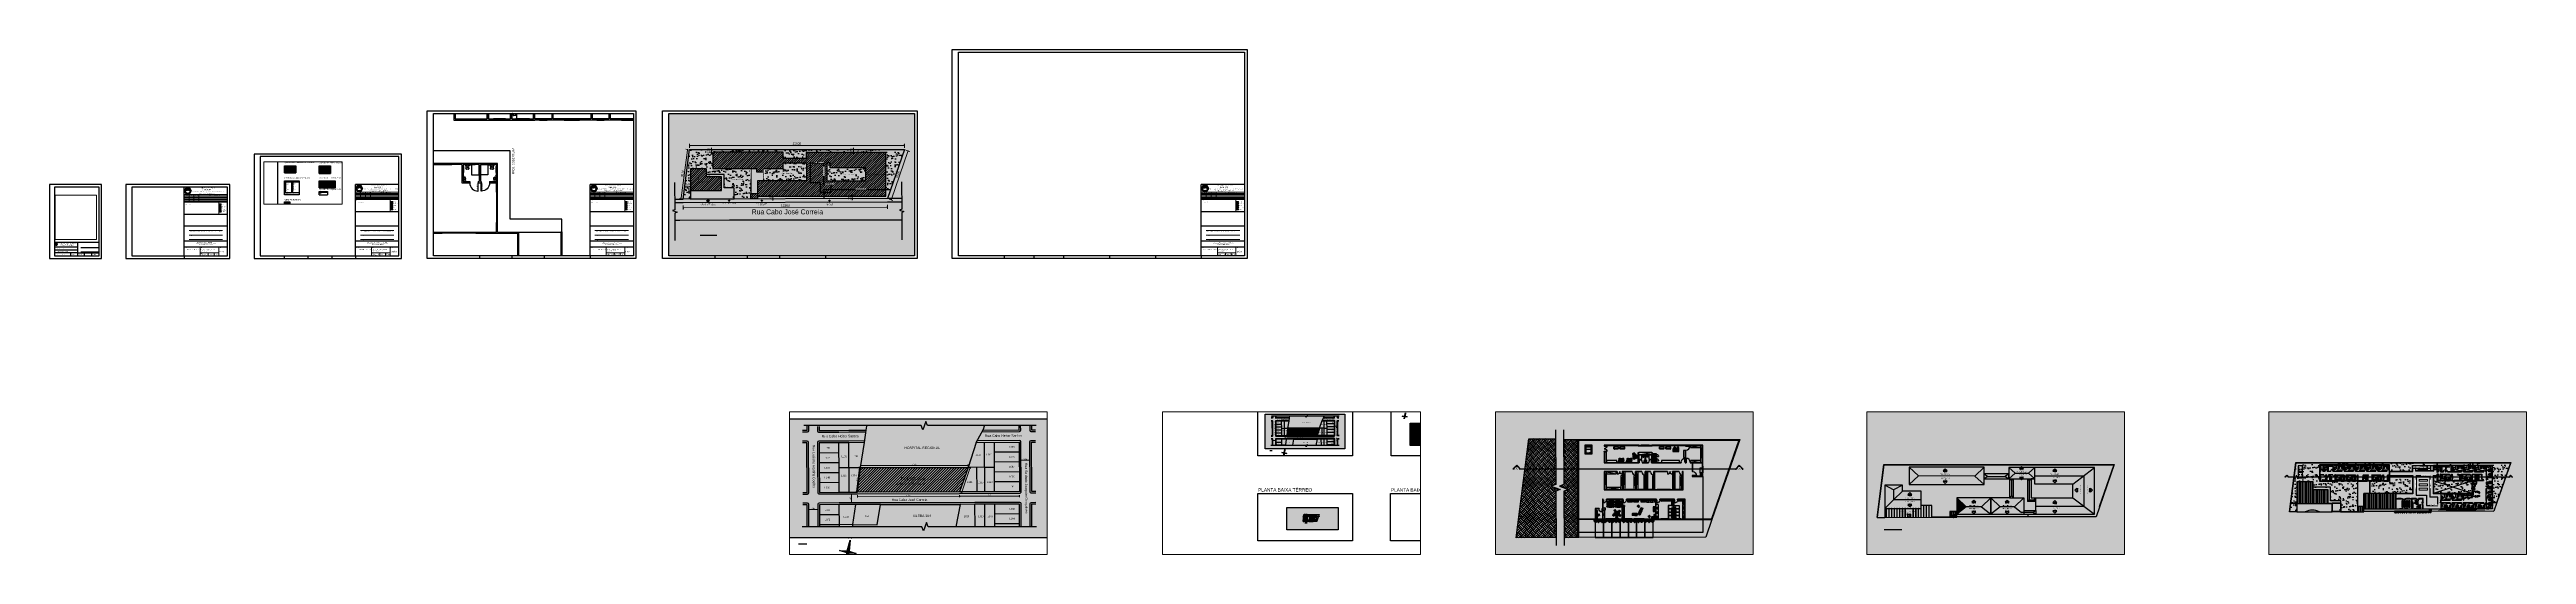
# Paper-space layout 'formatos' of a CAD drawing. Header units: centimetres. Extents: x 776 to 1775, y -68 to 135.
# The model-space entities are those that its viewports show. They can reach past a viewport. Long polylines and large blocks are cut down to what shows.
import ezdxf
from ezdxf.enums import TextEntityAlignment as Align

# ---------------------------------------------------------------- set-up
doc = ezdxf.new("R2010")
doc.units = ezdxf.units.CM
doc.header["$LTSCALE"] = 4
for name, pattern in [('ACAD_ISO05W100', [33, 24, -3, 0, -3, 0, -3]), ('DASHDOT', [25.4, 12.7, -6.35, 0, -6.35]), ('DASHED2', [9.525, 6.35, -3.175]), ('HIDDEN', [9.525, 6.35, -3.175]), ('HIDDENX2', [19.05, 12.7, -6.35]), ('LTYPE_4', [112.5, 56.25, -56.25]), ('LTYPE_6', [168.75, 112.5, -28.125, 0, -28.125])]:
    doc.linetypes.add(name, pattern=pattern)
for name, color, linetype in [('0.1', 1, 'Continuous'), ('0.2', 2, 'Continuous'), ('0.4', 4, 'Continuous'), ('0.6', 6, 'Continuous'), ('001-MOBILIA', 253, 'Continuous'), ('01', 250, 'Continuous'), ('02', 252, 'Continuous'), ('02-CONT', 2, 'Continuous'), ('03-CONT', 3, 'Continuous'), ('04', 254, 'Continuous'), ('06', 7, 'Continuous'), ('08', 8, 'Continuous'), ('2', 2, 'Continuous'), ('A-CONSTRUIR', 10, 'Continuous'), ('A-DEMOLIR', 30, 'HIDDEN'), ('AIT-AUX-03', 2, 'Continuous'), ('AIT-HTC-MAD', 43, 'Continuous'), ('AIT-LAY-HTC', 254, 'Continuous'), ('AIT-LAY-MOB', 2, 'Continuous'), ('AIT-VEG', 95, 'Continuous'), ('B-CORTE', 4, 'DASHDOT'), ('B-COTAS', 1, 'Continuous'), ('B-SIMBOLOS', 2, 'Continuous'), ('C-TEXTO-02', 2, 'Continuous'), ('CONTORNO TERRENO', 3, 'Continuous'), ('MARGEM', 7, 'Continuous'), ('NOVO', 170, 'Continuous'), ('PDF1_PH - Metal', 253, 'Continuous'), ('PROJEÇÕES', 1, 'DASHED2'), ('VISTA3', 3, 'Continuous')]:
    doc.layers.add(name, color=color, linetype=linetype)
for name, color, linetype, lineweight in [('C-PONTOS ELÉTRICOS NOVOS', 10, 'Continuous', 20), ('C-PTOS ELÉTRICOS EXISTENTES', 152, 'Continuous', 20), ('C-TEXTO-01', 2, 'Continuous', 20), ('C-TEXTO-03', 2, 'Continuous', 20), ('PDF1_PH - Alv Construir', 6, 'Continuous', 40), ('textos', 2, 'Continuous', 9)]:
    doc.layers.add(name, color=color, linetype=linetype, lineweight=lineweight)
doc.styles.add('2mm 1-50', font='arial.ttf', dxfattribs={"height": 0.1})
doc.styles.add('EC_NOMES', font='GOTHIC.TTF')
doc.styles.add('Esc.100', font='ERASLGHT.TTF', dxfattribs={"height": 18})
doc.styles.add('Esc.125', font='ERASLGHT.TTF', dxfattribs={"height": 22.5})
doc.styles.add('Esc.500', font='ERASLGHT.TTF', dxfattribs={"height": 90})
doc.styles.add('Esc.750', font='ERASLGHT.TTF', dxfattribs={"height": 135})
doc.styles.add('Formato', font='ERASLGHT.TTF')
doc.styles.add('FORMATOS', font='ERASLGHT.TTF')
doc.styles.add('ROMANS', font='romans.shx')
doc.styles.add('S2', font='romans.shx', dxfattribs={"height": 0.2})
doc.styles.get("Standard").update_dxf_attribs({"font": 'ERASMD.TTF'})
doc.styles.add('Símbolos', font='ERASLGHT.TTF')
doc.dimstyles.new('ARQ500', dxfattribs={"dimscale": 500, "dimtxt": 90, "dimasz": 0.1, "dimexe": 0.2, "dimexo": 0.2, "dimgap": 0.1, "dimtad": 1, "dimdec": 0, "dimzin": 12, "dimdsep": 46, "dimtxsty": 'Esc.500', "dimblk1": 'DOT', "dimblk2": 'DOT', "dimsah": 1, "dimcen": 0.4, "dimclrd": 256, "dimclre": 256, "dimclrt": 2, "dimadec": 0, "dimazin": 0, "dimtfac": 1, "dimtdec": 0, "dimtix": 1, "dimtmove": 2, "dimatfit": 3, "dimldrblk": 'DOT', "dimfxl": 0.3, "dimfxlon": 1, "dimtolj": 1, "dimtzin": 12, "dimlwd": 9, "dimlwe": 9, "dimarcsym": 0})

# ---------------------------------------------------------------- blocks, each defined once
blk = doc.blocks.new('A2')
at = {"layer": '01'}
for p, q in [((864.22, 52.15), (864.22, 51.15)), ((873.82, 52.15), (873.82, 51.15)), ((883.42, 52.15), (883.42, 51.15)), ((893.02, 52.15), (893.02, 51.15))]:
    blk.add_line(p, q, dxfattribs=at)
blk.add_lwpolyline([(852.12, 51.15), (911.52, 51.15), (911.52, 93.15), (852.12, 93.15)], close=True, dxfattribs=at)
at = {"layer": '06'}
blk.add_lwpolyline([(854.62, 52.15), (910.52, 52.15), (910.52, 92.15), (854.62, 92.15)], close=True, dxfattribs=at)
blk = doc.blocks.new('BRASÃO DIVI')
at = {"layer": 'NOVO', "true_color": 0x161616}
h = blk.add_hatch(color=250, dxfattribs=at)
h.paths.add_polyline_path([(-12, 53, 0.009916), (-12, 53, 0.000004), (-16, 46, 0.000065), (-20, 39, 0.000039), (-25, 31), (-37, 9), (-25, -13), (-12, -35), (14, -35), (39, -35), (52, -13, 0.000374), (57, -5, 0.000619), (61, 2, 0.000025), (65, 9, 0.16745), (65, 9, 0.094613), (65, 9, 0.000015), (61, 16, 0.00037), (57, 23, 0.000224), (52, 31), (39, 53), (14, 53), (-12, 53)])
h.paths.add_polyline_path([(50, 30, -0.000436), (54, 22, -0.000723), (58, 15, -0.000029), (62, 9, -0.201055), (62, 9, -0.061911), (62, 9, -0.00001), (58, 3, -0.000249), (54, -4, -0.00015), (50, -12), (38, -33), (14, -33, -0.000201), (1, -33, -0.001099), (-5, -33, -0.000152), (-10, -33, -0.225481), (-10, -33, -0.038982), (-10, -32, -0.000008), (-22, -12, -0.000003), (-34, 9, -0.122857), (-34, 9, -0.139682), (-34, 9, -0.000012), (-31, 15, -0.000391), (-27, 22, -0.000236), (-22, 30), (-10, 51), (14, 51), (38, 51)], flags=16)
at = {"layer": 'NOVO', "true_color": 0xfefefe}
h = blk.add_hatch(color=7, dxfattribs=at)
h.paths.add_polyline_path([(54, 22, 0.000436), (50, 30), (38, 51), (14, 51), (-10, 51), (-22, 30, 0.000236), (-27, 22, 0.000391), (-31, 15, 0.000012), (-34, 9, 0.139682), (-34, 9, 0.122857), (-34, 9, 0.000003), (-22, -12, 0.000008), (-10, -32, 0.038982), (-10, -33, 0.225481), (-10, -33, 0.000152), (-5, -33, 0.001099), (1, -33, 0.000201), (14, -33), (38, -33), (50, -12, 0.00015), (54, -4, 0.000249), (58, 3, 0.00001), (62, 9, 0.061911), (62, 9, 0.201055), (62, 9, 0.000029), (58, 15, 0.000723)])
h.paths.add_polyline_path([(-21, 24, -0.00044), (-17, 30), (-8, 45), (14, 45), (36, 45), (39, 40, 0.000082), (40, 38, 0.000024), (43, 34, 0.000024), (45, 29, 0.000026), (48, 25, -0.000289), (50, 21, -0.000478), (52, 18, -0.000018), (54, 15, -0.135015), (54, 15), (54, 15, -0.000024), (50, 15, -0.000768), (45, 15, -0.00046), (39, 15), (25, 15), (24, 15, -0.031458), (23, 16, -0.038081), (22, 17, -0.037339), (21, 18, -0.028392), (21, 19, -0.020784), (20, 20, -0.019911), (20, 21, -0.014686), (20, 22, -0.005132), (19, 23, 0.008794), (19, 25, 0.029113), (19, 27, 0.043166), (18, 27, 0.051561), (18, 28, 0.113327), (16, 29, 0.064967), (15, 29, 0.064102), (13, 29, 0.100117), (12, 29, 0.044082), (11, 29, 0.020557), (11, 28, 0.018367), (10, 28, 0.013916), (10, 27, -0.024215), (9, 26, -0.038936), (8, 25, -0.042405), (7, 25, -0.036825), (6, 24, 0.014138), (6, 24, 0.030059), (6, 24, 0.035324), (6, 24, 0.273531), (6, 24, 0.036287), (6, 24, 0.002059), (6, 24, 0.003146), (6, 23, 0.002302), (6, 23, -0.040563), (6, 22, -0.029333), (6, 21, -0.029233), (6, 20, -0.039076), (6, 19, -0.045078), (6, 18, -0.048946), (5, 17, -0.052166), (5, 16, -0.069025), (4, 15), (3, 15), (-12, 15, -0.000407), (-17, 15, -0.000675), (-22, 15, -0.000025), (-26, 15, -0.207134), (-26, 15, -0.333883), (-26, 15, -0.000023), (-24, 19, -0.000733)], flags=16)
h.paths.add_polyline_path([(-24, 0, -0.000007), (-26, 3), (-26, 3, -0.000244), (-25, 3, -0.002461), (-24, 3, -0.001476), (-23, 3), (-20, 3), (-20, 1, 0.002297), (-20, 1, 0.003634), (-20, 0, 0.000921), (-20, 0, 0.146637), (-20, 0, 0.236455), (-20, 0, 0.001154), (-19, 0, 0.005647), (-18, 0, 0.01431), (-17, 0, -0.209331), (-17, 0, -0.118445), (-17, 0, -0.041361), (-17, 0, -0.004989), (-17, -1, 0.005335), (-17, -1, 0.003275), (-16, -2, 0.003283), (-16, -3, 0.005853), (-16, -3, -0.002356), (-16, -3, -0.003586), (-16, -4, -0.001339), (-16, -4, -0.089782), (-16, -4), (-16, -4, -0.002317), (-16, -4, -0.007104), (-16, -4, -0.004445), (-17, -5, 0.000516), (-17, -5, 0.000822), (-18, -5, 0.000156), (-18, -5), (-18, -5, 0.365322), (-18, -5, 0.000153), (-16, -8, 0.000175), (-15, -11, 0.265567), (-14, -11, 0.121081), (-14, -11, 0.002421), (-14, -11, 0.005604), (-14, -11, 0.003717), (-13, -11), (-12, -10), (-12, -10, 0.019942), (-12, -11, 0.002794), (-11, -12, 0.003187), (-10, -12, 0.013511), (-10, -13), (-9, -13), (-10, -14), (-11, -15), (-11, -16, 0.00542), (-11, -16, 0.000238), (-10, -16, 0.000404), (-9, -17, 0.000288), (-8, -18, 0.002546), (-7, -19, 0.010109), (-6, -19, 0.007483), (-6, -20, 0.343168), (-6, -20, 0.036706), (-6, -20, 0.002144), (-5, -19, 0.003239), (-5, -19, 0.002378), (-5, -19, -0.003492), (-5, -18, -0.005515), (-4, -18, -0.001679), (-4, -18), (-4, -18, -0.149084), (-4, -18, -0.001016), (-4, -18, -0.003848), (-3, -18, -0.002436), (-3, -19, 0.003978), (-2, -19, 0.003231), (-2, -19, 0.003264), (-2, -19, 0.008477), (-1, -20, -0.001718), (-1, -20, -0.002602), (-1, -20, -0.000983), (0, -20, -0.063216), (0, -20), (0, -20, -0.00166), (-1, -20, -0.006197), (-1, -21, -0.003814), (-1, -21, 0.002344), (-1, -22, 0.003531), (-1, -22, 0.001425), (-1, -22, 0.080153), (-1, -22, 0.307666), (-1, -22, 0.000642), (0, -23, 0.003872), (1, -23, 0.002354), (2, -24, -0.00003), (3, -24, -0.000048), (4, -24, -0.00001), (5, -25, -0.002154), (5, -25, 0.376865), (5, -25, 0.010544), (5, -24, 0.015744), (5, -24, 0.007977), (6, -24, -0.000664), (6, -23, -0.00106), (6, -23, -0.00019), (6, -22, -0.058097), (6, -22), (6, -22, -0.00187), (6, -22, -0.006589), (7, -22, -0.004062), (7, -23, 0.004776), (8, -23, 0.003633), (8, -23, 0.003696), (9, -23, 0.00683), (10, -23), (10, -23), (10, -24), (10, -26), (14, -26), (17, -26), (17, -24), (17, -23), (18, -23, 0.005959), (19, -23, 0.002457), (19, -23, 0.00243), (20, -23, 0.003123), (20, -23, -0.004068), (21, -23, -0.006489), (21, -22, -0.002012), (22, -22), (22, -22, -0.101459), (22, -22, -0.001037), (22, -23, -0.003301), (22, -23, -0.002131), (22, -24, 0.006935), (22, -24, 0.011061), (22, -24, 0.005092), (22, -25, 0.288468), (23, -25, 0.086388), (23, -25, 0.000061), (26, -24, 0.000075), (29, -23, 0.069556), (29, -22), (29, -22, 0.000967), (29, -22, 0.00482), (29, -22, 0.002929), (29, -21), (28, -20), (29, -19, 0.004475), (29, -19, 0.002743), (30, -19, 0.00275), (30, -19, 0.004897), (31, -18, -0.007919), (31, -18, -0.026713), (32, -18, -0.038558), (32, -18, -0.246155), (32, -18, -0.036715), (32, -18, -0.002112), (32, -18, -0.003209), (32, -19, -0.002352), (33, -19, 0.008081), (33, -19, 0.012677), (33, -20, 0.006745), (33, -20, 0.268133), (34, -20, 0.105581), (34, -20, 0.000265), (36, -18, 0.000151), (39, -15, 0.204599), (39, -15, 0.180049), (39, -15, 0.002402), (39, -15, 0.006497), (38, -15, 0.004179), (38, -14), (37, -13), (38, -13, 0.002286), (38, -12, 0.001896), (39, -11, 0.00159), (39, -11, 0.010802), (40, -10), (40, -10), (41, -11, 0.004042), (41, -11, 0.006071), (42, -11, 0.002733), (42, -11, 0.125356), (42, -11, 0.259463), (42, -11, 0.000209), (44, -8, 0.000584), (45, -6, 0.075401), (46, -5, 0.291765), (46, -5, 0.011347), (45, -5, 0.01618), (45, -5, 0.008547), (44, -5), (43, -4), (44, -4, 0.002322), (44, -3, 0.004047), (44, -2, 0.004829), (44, -1, 0.011168), (45, -1, -0.005114), (45, -1, -0.007079), (45, 0, -0.004652), (45, 0, -0.083804), (45, 0, -0.247311), (45, 0, -0.004965), (45, 0, -0.010557), (46, 0, -0.006746), (46, 0, 0.008756), (47, 0, 0.217251), (47, 0, 0.169789), (47, 0, 0.004951), (48, 1, -0.002275), (48, 2, -0.003472), (48, 3, -0.001262), (48, 3, -0.089682), (48, 3, -0.252002), (48, 3, -0.001649), (49, 3, -0.005483), (50, 3, -0.002591), (51, 3), (54, 3), (52, 0, 0.000079), (51, -2, 0.00001), (49, -6, 0.000012), (46, -10, 0.00001), (43, -15), (36, -27), (14, -27), (-8, -27), (-11, -23, 0.00018), (-12, -20, 0.000046), (-14, -17, 0.000047), (-17, -12, 0.000048), (-20, -8, -0.000178), (-22, -4, -0.000295)], flags=16)
at = {"layer": 'NOVO', "true_color": 0x161616}
blk.add_hatch(color=250, dxfattribs=at).paths.add_polyline_path([(-17, 30, 0.00044), (-21, 24, 0.000733), (-24, 19, 0.000023), (-26, 15, 0.333883), (-26, 15, 0.207134), (-26, 15, 0.000025), (-22, 15, 0.000675), (-17, 15, 0.000407), (-12, 15), (3, 15), (4, 15, 0.069025), (5, 16, 0.052166), (5, 17, 0.048946), (6, 18, 0.045078), (6, 19, 0.039076), (6, 20, 0.029233), (6, 21, 0.029333), (6, 22, 0.040563), (6, 23, -0.002302), (6, 23, -0.003146), (6, 24, -0.002059), (6, 24, -0.036287), (6, 24, -0.273531), (6, 24, -0.035324), (6, 24, -0.030059), (6, 24, -0.014138), (6, 24, 0.036825), (7, 25, 0.042405), (8, 25, 0.038936), (9, 26, 0.024215), (10, 27, -0.013916), (10, 28, -0.018367), (11, 28, -0.020557), (11, 29, -0.044082), (12, 29, -0.100117), (13, 29, -0.064102), (15, 29, -0.064967), (16, 29, -0.113327), (18, 28, -0.051561), (18, 27, -0.043166), (19, 27, -0.029113), (19, 25, -0.008794), (19, 23, 0.005132), (20, 22, 0.014686), (20, 21, 0.019911), (20, 20, 0.020784), (21, 19, 0.028392), (21, 18, 0.037339), (22, 17, 0.038081), (23, 16, 0.031458), (24, 15), (25, 15), (39, 15, 0.00046), (45, 15, 0.000768), (50, 15, 0.000024), (54, 15, 0.413681), (54, 15, 0.135015), (54, 15, 0.000018), (52, 18, 0.000478), (50, 21, 0.000289), (48, 25, -0.000026), (45, 29, -0.000024), (43, 34, -0.000024), (40, 38, -0.000082), (39, 40), (36, 45), (14, 45), (-8, 45)])
at = {"layer": 'NOVO'}
blk.add_hatch(color=30, dxfattribs=at).paths.add_polyline_path([(-26, 3, 0.135227), (-26, 3, 0.000007), (-24, 0, 0.000295), (-22, -4, 0.000178), (-20, -8, -0.000048), (-17, -12, -0.000047), (-14, -17, -0.000046), (-12, -20, -0.00018), (-11, -23), (-8, -27), (14, -27), (36, -27), (43, -15, -0.00001), (46, -10, -0.000012), (49, -6, -0.00001), (51, -2, -0.000079), (52, 0), (54, 3), (51, 3, 0.002591), (50, 3, 0.005483), (49, 3, 0.001649), (48, 3, 0.252002), (48, 3, 0.089682), (48, 3, 0.001262), (48, 3, 0.003472), (48, 2, 0.002275), (48, 1, -0.004951), (47, 0, -0.169789), (47, 0, -0.217251), (47, 0, -0.008756), (46, 0, 0.006746), (46, 0, 0.010557), (45, 0, 0.004965), (45, 0, 0.247311), (45, 0, 0.083804), (45, 0, 0.004652), (45, 0, 0.007079), (45, -1, 0.005114), (45, -1, -0.011168), (44, -1, -0.004829), (44, -2, -0.004047), (44, -3, -0.002322), (44, -4), (43, -4), (44, -5, -0.008547), (45, -5, -0.01618), (45, -5, -0.011347), (46, -5, -0.291765), (46, -5, -0.075401), (45, -6, -0.000584), (44, -8, -0.000209), (42, -11, -0.259463), (42, -11, -0.125356), (42, -11, -0.002733), (42, -11, -0.006071), (41, -11, -0.004042), (41, -11), (40, -10), (40, -10, -0.010802), (39, -11, -0.00159), (39, -11, -0.001896), (38, -12, -0.002286), (38, -13), (37, -13), (38, -14, -0.004179), (38, -15, -0.006497), (39, -15, -0.002402), (39, -15, -0.180049), (39, -15, -0.204599), (39, -15, -0.000151), (36, -18, -0.000265), (34, -20, -0.105581), (34, -20, -0.268133), (33, -20, -0.006745), (33, -20, -0.012677), (33, -19, -0.008081), (33, -19, 0.002352), (32, -19, 0.003209), (32, -18, 0.002112), (32, -18, 0.036715), (32, -18, 0.246155), (32, -18, 0.038558), (32, -18, 0.026713), (31, -18, 0.007919), (31, -18, -0.004897), (30, -19, -0.00275), (30, -19, -0.002743), (29, -19, -0.004475), (29, -19), (28, -20), (29, -21, -0.002929), (29, -22, -0.00482), (29, -22, -0.000967), (29, -22, -0.328227), (29, -22, -0.069556), (29, -23, -0.000075), (26, -24, -0.000061), (23, -25, -0.086388), (23, -25, -0.288468), (22, -25, -0.005092), (22, -24, -0.011061), (22, -24, -0.006935), (22, -24, 0.002131), (22, -23, 0.003301), (22, -23, 0.001037), (22, -22, 0.101459), (22, -22, 0.237395), (22, -22, 0.002012), (21, -22, 0.006489), (21, -23, 0.004068), (20, -23, -0.003123), (20, -23, -0.00243), (19, -23, -0.002457), (19, -23, -0.005959), (18, -23), (17, -23), (17, -24), (17, -26), (14, -26), (10, -26), (10, -24), (10, -23), (10, -23, -0.00683), (9, -23, -0.003696), (8, -23, -0.003633), (8, -23, -0.004776), (7, -23, 0.004062), (7, -22, 0.006589), (6, -22, 0.00187), (6, -22, 0.291475), (6, -22, 0.058097), (6, -22, 0.00019), (6, -23, 0.00106), (6, -23, 0.000664), (6, -24, -0.007977), (5, -24, -0.015744), (5, -24, -0.010544), (5, -25, -0.376865), (5, -25, 0.002154), (5, -25, 0.00001), (4, -24, 0.000048), (3, -24, 0.00003), (2, -24, -0.002354), (1, -23, -0.003872), (0, -23, -0.000642), (-1, -22, -0.307666), (-1, -22, -0.080153), (-1, -22, -0.001425), (-1, -22, -0.003531), (-1, -22, -0.002344), (-1, -21, 0.003814), (-1, -21, 0.006197), (-1, -20, 0.00166), (0, -20, 0.291008), (0, -20, 0.063216), (0, -20, 0.000983), (-1, -20, 0.002602), (-1, -20, 0.001718), (-1, -20, -0.008477), (-2, -19, -0.003264), (-2, -19, -0.003231), (-2, -19, -0.003978), (-3, -19, 0.002436), (-3, -18, 0.003848), (-4, -18, 0.001016), (-4, -18, 0.149084), (-4, -18, 0.192674), (-4, -18, 0.001679), (-4, -18, 0.005515), (-5, -18, 0.003492), (-5, -19, -0.002378), (-5, -19, -0.003239), (-5, -19, -0.002144), (-6, -20, -0.036706), (-6, -20, -0.343168), (-6, -20, -0.007483), (-6, -19, -0.010109), (-7, -19, -0.002546), (-8, -18, -0.000288), (-9, -17, -0.000404), (-10, -16, -0.000238), (-11, -16, -0.00542), (-11, -16), (-11, -15), (-10, -14), (-9, -13), (-10, -13, -0.013511), (-10, -12, -0.003187), (-11, -12, -0.002794), (-12, -11, -0.019942), (-12, -10), (-12, -10), (-13, -11, -0.003717), (-14, -11, -0.005604), (-14, -11, -0.002421), (-14, -11, -0.121081), (-14, -11, -0.265567), (-15, -11, -0.000175), (-16, -8, -0.000153), (-18, -5, -0.365322), (-18, -5, -0.042294), (-18, -5, -0.000156), (-18, -5, -0.000822), (-17, -5, -0.000516), (-17, -5, 0.004445), (-16, -4, 0.007104), (-16, -4, 0.002317), (-16, -4, 0.252532), (-16, -4, 0.089782), (-16, -4, 0.001339), (-16, -4, 0.003586), (-16, -3, 0.002356), (-16, -3, -0.005853), (-16, -3, -0.003283), (-16, -2, -0.003275), (-17, -1, -0.005335), (-17, -1, 0.004989), (-17, 0, 0.041361), (-17, 0, 0.118445), (-17, 0, 0.209331), (-17, 0, -0.01431), (-18, 0, -0.005647), (-19, 0, -0.001154), (-20, 0, -0.236455), (-20, 0, -0.146637), (-20, 0, -0.000921), (-20, 0, -0.003634), (-20, 1, -0.002297), (-20, 1), (-20, 3), (-23, 3, 0.001476), (-24, 3, 0.002461), (-25, 3, 0.000244), (-26, 3, 0.409323)])
at = {"color": 30}
blk.add_lwpolyline([(-26, 3, 0.135227), (-26, 3, 0.000007), (-24, 0, 0.000295), (-22, -4, 0.000178), (-20, -8, -0.000048), (-17, -12, -0.000047), (-14, -17, -0.000046), (-12, -20, -0.00018), (-11, -23), (-8, -27), (14, -27), (36, -27), (43, -15, -0.00001), (46, -10, -0.000012), (49, -6, -0.00001), (51, -2, -0.000079), (52, 0), (54, 3), (51, 3, 0.002591), (50, 3, 0.005483), (49, 3, 0.001649), (48, 3, 0.252002), (48, 3, 0.089682), (48, 3, 0.001262), (48, 3, 0.003472), (48, 2, 0.002275), (48, 1, -0.004951), (47, 0, -0.169789), (47, 0, -0.217251), (47, 0, -0.008756), (46, 0, 0.006746), (46, 0, 0.010557), (45, 0, 0.004965), (45, 0, 0.247311), (45, 0, 0.083804), (45, 0, 0.004652), (45, 0, 0.007079), (45, -1, 0.005114), (45, -1, -0.011168), (44, -1, -0.004829), (44, -2, -0.004047), (44, -3, -0.002322), (44, -4), (43, -4), (44, -5, -0.008547), (45, -5, -0.01618), (45, -5, -0.011347), (46, -5, -0.291765), (46, -5, -0.075401), (45, -6, -0.000584), (44, -8, -0.000209), (42, -11, -0.259463), (42, -11, -0.125356), (42, -11, -0.002733), (42, -11, -0.006071), (41, -11, -0.004042), (41, -11), (40, -10), (40, -10, -0.010802), (39, -11, -0.00159), (39, -11, -0.001896), (38, -12, -0.002286), (38, -13), (37, -13), (38, -14, -0.004179), (38, -15, -0.006497), (39, -15, -0.002402), (39, -15, -0.180049), (39, -15, -0.204599), (39, -15, -0.000151), (36, -18, -0.000265), (34, -20, -0.105581), (34, -20, -0.268133), (33, -20, -0.006745), (33, -20, -0.012677), (33, -19, -0.008081), (33, -19, 0.002352), (32, -19, 0.003209), (32, -18, 0.002112), (32, -18, 0.036715), (32, -18, 0.246155), (32, -18, 0.038558), (32, -18, 0.026713), (31, -18, 0.007919), (31, -18, -0.004897), (30, -19, -0.00275), (30, -19, -0.002743), (29, -19, -0.004475), (29, -19), (28, -20), (29, -21, -0.002929), (29, -22, -0.00482), (29, -22, -0.000967), (29, -22, -0.328227), (29, -22, -0.069556), (29, -23, -0.000075), (26, -24, -0.000061), (23, -25, -0.086388), (23, -25, -0.288468), (22, -25, -0.005092), (22, -24, -0.011061), (22, -24, -0.006935), (22, -24, 0.002131), (22, -23, 0.003301), (22, -23, 0.001037), (22, -22, 0.101459), (22, -22, 0.237395), (22, -22, 0.002012), (21, -22, 0.006489), (21, -23, 0.004068), (20, -23, -0.003123), (20, -23, -0.00243), (19, -23, -0.002457), (19, -23, -0.005959), (18, -23), (17, -23), (17, -24), (17, -26), (14, -26), (10, -26), (10, -24), (10, -23), (10, -23, -0.00683), (9, -23, -0.003696), (8, -23, -0.003633), (8, -23, -0.004776), (7, -23, 0.004062), (7, -22, 0.006589), (6, -22, 0.00187), (6, -22, 0.291475), (6, -22, 0.058097), (6, -22, 0.00019), (6, -23, 0.00106), (6, -23, 0.000664), (6, -24, -0.007977), (5, -24, -0.015744), (5, -24, -0.010544), (5, -25, -0.376865), (5, -25, 0.002154), (5, -25, 0.00001), (4, -24, 0.000048), (3, -24, 0.00003), (2, -24, -0.002354), (1, -23, -0.003872), (0, -23, -0.000642), (-1, -22, -0.307666), (-1, -22, -0.080153), (-1, -22, -0.001425), (-1, -22, -0.003531), (-1, -22, -0.002344), (-1, -21, 0.003814), (-1, -21, 0.006197), (-1, -20, 0.00166), (0, -20, 0.291008), (0, -20, 0.063216), (0, -20, 0.000983), (-1, -20, 0.002602), (-1, -20, 0.001718), (-1, -20, -0.008477), (-2, -19, -0.003264), (-2, -19, -0.003231), (-2, -19, -0.003978), (-3, -19, 0.002436), (-3, -18, 0.003848), (-4, -18, 0.001016), (-4, -18, 0.149084), (-4, -18, 0.192674), (-4, -18, 0.001679), (-4, -18, 0.005515), (-5, -18, 0.003492), (-5, -19, -0.002378), (-5, -19, -0.003239), (-5, -19, -0.002144), (-6, -20, -0.036706), (-6, -20, -0.343168), (-6, -20, -0.007483), (-6, -19, -0.010109), (-7, -19, -0.002546), (-8, -18, -0.000288), (-9, -17, -0.000404), (-10, -16, -0.000238), (-11, -16, -0.00542), (-11, -16), (-11, -15), (-10, -14), (-9, -13), (-10, -13, -0.013511), (-10, -12, -0.003187), (-11, -12, -0.002794), (-12, -11, -0.019942), (-12, -10), (-12, -10), (-13, -11, -0.003717), (-14, -11, -0.005604), (-14, -11, -0.002421), (-14, -11, -0.121081), (-14, -11, -0.265567), (-15, -11, -0.000175), (-16, -8, -0.000153), (-18, -5, -0.365322), (-18, -5, -0.042294), (-18, -5, -0.000156), (-18, -5, -0.000822), (-17, -5, -0.000516), (-17, -5, 0.004445), (-16, -4, 0.007104), (-16, -4, 0.002317), (-16, -4, 0.252532), (-16, -4, 0.089782), (-16, -4, 0.001339), (-16, -4, 0.003586), (-16, -3, 0.002356), (-16, -3, -0.005853), (-16, -3, -0.003283), (-16, -2, -0.003275), (-17, -1, -0.005335), (-17, -1, 0.004989), (-17, 0, 0.041361), (-17, 0, 0.118445), (-17, 0, 0.209331), (-17, 0, -0.01431), (-18, 0, -0.005647), (-19, 0, -0.001154), (-20, 0, -0.236455), (-20, 0, -0.146637), (-20, 0, -0.000921), (-20, 0, -0.003634), (-20, 1, -0.002297), (-20, 1), (-20, 3), (-23, 3, 0.001476), (-24, 3, 0.002461), (-25, 3, 0.000244), (-26, 3, 0.409323)], format="xyb", close=True, dxfattribs=at)
at = {"layer": 'NOVO', "color": 250, "true_color": 0x161616}
for points in [[(-12, 53, 0.009916), (-12, 53, 0.000004), (-16, 46, 0.000065), (-20, 39, 0.000039), (-25, 31), (-37, 9), (-25, -13), (-12, -35), (14, -35), (39, -35), (52, -13, 0.000374), (57, -5, 0.000619), (61, 2, 0.000025), (65, 9, 0.16745), (65, 9, 0.094613), (65, 9, 0.000015), (61, 16, 0.00037), (57, 23, 0.000224), (52, 31), (39, 53), (14, 53), (-12, 53)], [(50, 30, -0.000436), (54, 22, -0.000723), (58, 15, -0.000029), (62, 9, -0.201055), (62, 9, -0.061911), (62, 9, -0.00001), (58, 3, -0.000249), (54, -4, -0.00015), (50, -12), (38, -33), (14, -33, -0.000201), (1, -33, -0.001099), (-5, -33, -0.000152), (-10, -33, -0.225481), (-10, -33, -0.038982), (-10, -32, -0.000008), (-22, -12, -0.000003), (-34, 9, -0.122857), (-34, 9, -0.139682), (-34, 9, -0.000012), (-31, 15, -0.000391), (-27, 22, -0.000236), (-22, 30), (-10, 51), (14, 51), (38, 51)], [(-17, 30, 0.00044), (-21, 24, 0.000733), (-24, 19, 0.000023), (-26, 15, 0.333883), (-26, 15, 0.207134), (-26, 15, 0.000025), (-22, 15, 0.000675), (-17, 15, 0.000407), (-12, 15), (3, 15), (4, 15, 0.069025), (5, 16, 0.052166), (5, 17, 0.048946), (6, 18, 0.045078), (6, 19, 0.039076), (6, 20, 0.029233), (6, 21, 0.029333), (6, 22, 0.040563), (6, 23, -0.002302), (6, 23, -0.003146), (6, 24, -0.002059), (6, 24, -0.036287), (6, 24, -0.273531), (6, 24, -0.035324), (6, 24, -0.030059), (6, 24, -0.014138), (6, 24, 0.036825), (7, 25, 0.042405), (8, 25, 0.038936), (9, 26, 0.024215), (10, 27, -0.013916), (10, 28, -0.018367), (11, 28, -0.020557), (11, 29, -0.044082), (12, 29, -0.100117), (13, 29, -0.064102), (15, 29, -0.064967), (16, 29, -0.113327), (18, 28, -0.051561), (18, 27, -0.043166), (19, 27, -0.029113), (19, 25, -0.008794), (19, 23, 0.005132), (20, 22, 0.014686), (20, 21, 0.019911), (20, 20, 0.020784), (21, 19, 0.028392), (21, 18, 0.037339), (22, 17, 0.038081), (23, 16, 0.031458), (24, 15), (25, 15), (39, 15, 0.00046), (45, 15, 0.000768), (50, 15, 0.000024), (54, 15, 0.413681), (54, 15, 0.135015), (54, 15, 0.000018), (52, 18, 0.000478), (50, 21, 0.000289), (48, 25, -0.000026), (45, 29, -0.000024), (43, 34, -0.000024), (40, 38, -0.000082), (39, 40), (36, 45), (14, 45), (-8, 45)]]:
    blk.add_lwpolyline(points, format="xyb", close=True, dxfattribs=at)
blk = doc.blocks.new('A$C027B1E58')
at = {"ltscale": 1500}
for p, q in [((0, 11), (14, 11)), ((14, 21), (14, 1)), ((15, 21), (33, 11)), ((33, 10), (15, 0))]:
    blk.add_line(p, q, dxfattribs=at)
for centre, radius, start, end in [((15, 21), 0.757, 52.1929, 165.9827), ((15, 1), 0.757, 194.0173, 307.8071), ((33, 11), 0.604, 289.5602, 65.7023)]:
    blk.add_arc(centre, radius, start, end, dxfattribs=at)
blk = doc.blocks.new('A$C3B92430A')
at = {"ltscale": 1500}
h = blk.add_hatch(dxfattribs=at)
h.set_pattern_fill('ANSI31', color=256, scale=0.140625, angle=90, style=0)
h.set_pattern_definition([(45, (-3824.83487, -8207.239), (0.31571213, -0.31571213), [])])
h.paths.add_polyline_path([(33, 11, -0.319192), (33, 10), (15, 0, -0.541769), (14, 1), (14, 11)])
for p, q in [((0, 11), (14, 11)), ((14, 21), (14, 1)), ((14, 11), (33, 11)), ((15, 21), (33, 11)), ((33, 10), (15, 0))]:
    blk.add_line(p, q, dxfattribs=at)
for centre, radius, start, end in [((15, 21), 0.757, 52.1929, 165.9827), ((15, 1), 0.757, 194.0173, 307.8071), ((33, 11), 0.604, 289.5602, 65.7023)]:
    blk.add_arc(centre, radius, start, end, dxfattribs=at)
blk = doc.blocks.new('A$C1D6A29E9')
at = {"ltscale": 1500}
h = blk.add_hatch(dxfattribs=at)
h.set_pattern_fill('ANSI31', color=256, scale=3.75, angle=90, style=0)
h.set_pattern_definition([(135, (23096.56144, 2449.4974), (-0.331456304, -0.331456304), [])])
h.paths.add_polyline_path([(15, 21, 0.541769), (14, 21), (14, 1, 0.541769), (15, 0), (33, 10, 0.608295), (33, 11)])
for p, q in [((0, 11), (14, 11)), ((14, 21), (14, 1)), ((15, 21), (33, 11)), ((33, 10), (15, 0))]:
    blk.add_line(p, q, dxfattribs=at)
for centre, radius, start, end in [((15, 21), 0.757, 52.1929, 165.9827), ((15, 1), 0.757, 194.0173, 307.8071), ((33, 11), 0.604, 289.5602, 65.7023)]:
    blk.add_arc(centre, radius, start, end, dxfattribs=at)
blk = doc.blocks.new('A$C2CA535CB')
at = {"ltscale": 1500}
blk.add_line((0, 6), (14, 6), dxfattribs=at)
at = {"ltscale": 1500, "style": 'ROMANS'}
blk.add_text('S', height=16.9, rotation=270, dxfattribs=at).set_placement((14, 14))
blk = doc.blocks.new('A$C1F7E2205')
at = {"ltscale": 1500}
for p, q in [((0, 11), (14, 11)), ((14, 11), (32, 21)), ((32, 0), (14, 10)), ((33, 1), (33, 21))]:
    blk.add_line(p, q, dxfattribs=at)
for centre, radius, start, end in [((15, 11), 0.604, 109.5602, 245.7023), ((32, 21), 0.757, 14.0173, 127.8071), ((32, 1), 0.757, 232.1929, 345.9827)]:
    blk.add_arc(centre, radius, start, end, dxfattribs=at)
blk = doc.blocks.new('A$C39BC0832')
h = blk.add_hatch()
h.set_pattern_fill('ANSI31', color=256, scale=5, style=0)
h.set_pattern_definition([(45, (14.0625, 8.23295), (-0.441942, 0.441942), [])])
h.paths.add_polyline_path([(31, 8, 1), (14, 8, 1)])
at = {"ltscale": 1500}
blk.add_line((0, 8), (14, 8), dxfattribs=at)
blk.add_circle((22, 8), 8.23, dxfattribs=at)
blk = doc.blocks.new('A$C246C26BC')
at = {"ltscale": 1500}
blk.add_line((0, 7), (14, 7), dxfattribs=at)
for p, q in [((14, 0), (14, 15)), ((14, 15), (25, 15)), ((25, 0), (14, 0)), ((25, 15), (25, 0))]:
    blk.add_line(p, q)
blk = doc.blocks.new('A$C53484016')
at = {"ltscale": 1500}
blk.add_line((0, 26), (14, 26), dxfattribs=at)
at = {"ltscale": 1500, "style": 'ROMANS'}
blk.add_text('S*', height=16.9, rotation=270, dxfattribs=at).set_placement((14, 34))
blk = doc.blocks.new('A$C7AC4600A')
at = {"ltscale": 1500}
for p, q in [((19, 3), (1, 13)), ((2, 14), (19, 24)), ((20, 3), (20, 23))]:
    blk.add_line(p, q, dxfattribs=at)
blk.add_circle((13, 13), 13.2, dxfattribs=at)
for centre, radius, start, end in [((2, 13), 0.604, 109.5602, 245.7023), ((19, 23), 0.757, 14.0173, 127.8071), ((19, 3), 0.757, 232.1929, 345.9827)]:
    blk.add_arc(centre, radius, start, end, dxfattribs=at)
blk = doc.blocks.new('A$C51ED071F')
h = blk.add_hatch()
h.set_pattern_fill('ANSI31', color=256, scale=3.75, angle=90, style=0)
h.set_pattern_definition([(135, (14.06246, 8.23294), (-0.331456, -0.331456), [])])
h.paths.add_polyline_path([(14, 8), (31, 8, 1)])
at = {"ltscale": 1500}
blk.add_line((0, 8), (14, 8), dxfattribs=at)
blk.add_line((14, 8), (31, 8))
blk.add_circle((22, 8), 8.23, dxfattribs=at)
blk = doc.blocks.new('A$C242A77CC')
at = {"ltscale": 1500}
h = blk.add_hatch(dxfattribs=at)
h.set_pattern_fill('ANSI31', color=256, scale=5, style=0)
h.set_pattern_definition([(45, (14.4637, 10.6914), (-0.441942, 0.441942), [])])
h.paths.add_polyline_path([(33, 21, 0.541769), (32, 21), (14, 11, 0.30607), (14, 11), (33, 11)])
for p, q in [((0, 11), (14, 11)), ((14, 11), (32, 21)), ((33, 11), (14, 11)), ((32, 0), (14, 10)), ((33, 1), (33, 21))]:
    blk.add_line(p, q, dxfattribs=at)
for centre, radius, start, end in [((15, 11), 0.604, 109.5602, 245.7023), ((32, 21), 0.757, 14.0173, 127.8071), ((32, 1), 0.757, 232.1929, 345.9827)]:
    blk.add_arc(centre, radius, start, end, dxfattribs=at)
blk = doc.blocks.new('A$C38426A84')
at = {"ltscale": 1500}
blk.add_line((0, 8), (14, 8), dxfattribs=at)
blk.add_circle((22, 8), 8.23, dxfattribs=at)
blk = doc.blocks.new('AR CONDICIONADO')
at = {"layer": 'C-PONTOS ELÉTRICOS NOVOS'}
for p, q in [((34721, -10055), (34735, -10055)), ((34735, -10047), (34750, -10062)), ((34750, -10047), (34735, -10062))]:
    blk.add_line(p, q, dxfattribs=at)
blk.add_lwpolyline([(34735, -10047), (34750, -10047), (34750, -10062), (34735, -10062)], close=True, dxfattribs=at)
blk = doc.blocks.new('A$C3DCD56C6')
at = {"layer": 'C-PTOS ELÉTRICOS EXISTENTES'}
for p, q in [((0, 0), (8.1, 0)), ((8.1, 4.3), (16.8, -4.3)), ((16.8, 4.3), (8.1, -4.3))]:
    blk.add_line(p, q, dxfattribs=at)
blk.add_lwpolyline([(8.1, 4.3), (16.8, 4.3), (16.8, -4.3), (8.1, -4.3)], close=True, dxfattribs=at)
blk = doc.blocks.new('1_00e')
blk.add_lwpolyline([(-28, -52), (-25, -52), (-25, 48), (-28, 48)], close=True)
at = {"color": 1}
blk.add_arc((-28, -52), 100, 0, 90, dxfattribs=at)
blk = doc.blocks.new('Barra 3')
at = {"layer": 'PDF1_PH - Metal', "lineweight": 9}
for points in [[(19245, 25720), (19252, 25720), (19252, 25719), (19245, 25719)], [(19315, 25720), (19322, 25720), (19322, 25719), (19315, 25719)]]:
    blk.add_lwpolyline(points, close=True, dxfattribs=at)
for points in [[(19246, 25718), (19246, 25719)], [(19251, 25718), (19251, 25719)], [(19253, 25716), (19315, 25716)], [(19253, 25712), (19315, 25712)], [(19316, 25718), (19316, 25719)], [(19321, 25718), (19321, 25719)]]:
    blk.add_lwpolyline(points, dxfattribs=at)
for centre, radius, start, end in [((19253, 25719), 7.08, 188.6936, 267.1299), ((19253, 25718), 2.3, 183.7735, 266.2236), ((19314, 25718), 6.22, 270.0361, 357.9477), ((19314, 25718), 2.29, 284.5016, 358.1815)]:
    blk.add_arc(centre, radius, start, end, dxfattribs=at)
blk = doc.blocks.new('bacia sanit')
at = {"layer": 'PDF1_PH - Metal', "lineweight": 9}
for points in [[(16862, 24756), (16857, 24756)], [(16862, 24750), (16857, 24750)], [(16862, 24746), (16862, 24746), (16862, 24760), (16862, 24761)], [(16863, 24747), (16863, 24747), (16863, 24747), (16864, 24747), (16864, 24747), (16864, 24753), (16864, 24759), (16864, 24759), (16863, 24759), (16863, 24759)], [(16863, 24758), (16863, 24758), (16863, 24757), (16863, 24749), (16863, 24748), (16863, 24748)], [(16874, 24771), (16899, 24771)], [(16884, 24750), (16884, 24750), (16884, 24750), (16884, 24751), (16884, 24751), (16884, 24752), (16884, 24752), (16884, 24753), (16884, 24753), (16884, 24753), (16884, 24754), (16884, 24754), (16884, 24755), (16884, 24755), (16884, 24756), (16884, 24756), (16884, 24756)], [(16889, 24767), (16890, 24767), (16890, 24767), (16890, 24767), (16891, 24767), (16899, 24767), (16900, 24767), (16900, 24767), (16901, 24767), (16901, 24767), (16902, 24767)], [(16913, 24763), (16908, 24763)], [(16908, 24761), (16913, 24761), (16913, 24761)], [(16908, 24761), (16908, 24761), (16908, 24760), (16908, 24760), (16908, 24759), (16908, 24759), (16908, 24759), (16908, 24758), (16908, 24758), (16908, 24757), (16908, 24757), (16908, 24756)], [(16908, 24756), (16908, 24756), (16908, 24756), (16908, 24755), (16908, 24755), (16908, 24754), (16908, 24754), (16908, 24753), (16908, 24753), (16908, 24753), (16908, 24752), (16908, 24752), (16908, 24751), (16908, 24751), (16908, 24750)], [(16908, 24750), (16908, 24750), (16908, 24749), (16908, 24749), (16908, 24748), (16908, 24748), (16908, 24747), (16908, 24747), (16908, 24747), (16908, 24746), (16908, 24746), (16908, 24745), (16908, 24745)], [(16908, 24745), (16913, 24745), (16913, 24745)], [(16908, 24745), (16913, 24745), (16913, 24745)], [(16913, 24761), (16913, 24761), (16913, 24760), (16913, 24760), (16913, 24759), (16913, 24759), (16913, 24759), (16913, 24758), (16913, 24758), (16913, 24757), (16913, 24757), (16913, 24756), (16913, 24756), (16913, 24756), (16913, 24755), (16913, 24755), (16913, 24754), (16913, 24754), (16913, 24753), (16913, 24753), (16913, 24753), (16913, 24752), (16913, 24752), (16913, 24751), (16913, 24751), (16913, 24750), (16913, 24750), (16913, 24750), (16913, 24749), (16913, 24749), (16913, 24748), (16913, 24748), (16913, 24747), (16913, 24747), (16913, 24747), (16913, 24746), (16913, 24746), (16913, 24745), (16913, 24745)], [(16899, 24735), (16874, 24735)], [(16902, 24739), (16901, 24739), (16901, 24739), (16900, 24739), (16899, 24739), (16891, 24739), (16890, 24739), (16890, 24739), (16890, 24739), (16889, 24739)], [(16913, 24743), (16908, 24743)]]:
    blk.add_lwpolyline(points, dxfattribs=at)
at = {"layer": 'PDF1_PH - Metal', "lineweight": 211}
blk.add_lwpolyline([(16889, 24753), (16889, 24753), (16889, 24753)], dxfattribs=at)
for points in [[(16913, 24761, 0.086524), (16913, 24764, 0.264906), (16899, 24771)], [(16913, 24745, -0.086524), (16913, 24742, -0.264906), (16899, 24735)]]:
    blk.add_lwpolyline(points, format="xyb", dxfattribs=at)
at = {"layer": 'PDF1_PH - Metal', "lineweight": 9}
blk.add_circle((16871, 24761), 0.643, dxfattribs=at)
at = {"layer": 'PDF1_PH - Metal', "lineweight": 211}
blk.add_circle((16871, 24745), 0.643, dxfattribs=at)
for centre, radius, start, end in [((16865, 24760), 3.2, 88.1661, 164.6032), ((16865, 24746), 3.06, 177.2926, 274.2593), ((16891, 24757), 26.5, 161.0139, 177.0973), ((16892, 24750), 28, 184.427, 198.8013), ((16874, 24762), 8.95, 90.3217, 157.8056), ((16885, 26015), 1260, 269.9347, 270.0653), ((16885, 23701), 1050, 89.9217, 90.0783), ((16887, 24753), 2.59, 275.8679, 84.1321), ((16875, 24745), 10.5, 204.627, 261.8049)]:
    blk.add_arc(centre, radius, start, end, dxfattribs=at)
at = {"layer": 'PDF1_PH - Metal', "lineweight": 9}
for centre, radius, start, end in [((16863, 24758), 0.429, 90, 180), ((16863, 24748), 0.429, 180, 270), ((16894, 24753), 14.7, 110.9822, 249.0178), ((16902, 24760), 6.91, 11.172, 90.6439), ((16902, 24746), 6.91, 269.3561, 348.828)]:
    blk.add_arc(centre, radius, start, end, dxfattribs=at)
blk = doc.blocks.new('L.51_P')
at = {"layer": '08'}
for p, q in [((-250, 0), (-249, 0)), ((-249, 0), (249, 0)), ((250, 0), (249, 0)), ((-269, -260), (-269, -260)), ((-262, -36), (-262, -36)), ((-259, -9), (-259, -9)), ((-226, -95), (-224, -63)), ((-226, -95), (-225, -95)), ((-225, -95), (-224, -63)), ((-216, -329), (-216, -329)), ((-189, -140), (-140, -129)), ((-161, -28), (-161, -28)), ((0, -12), (0, -12)), ((189, -140), (140, -129)), ((161, -28), (161, -28)), ((216, -329), (216, -329)), ((226, -95), (224, -63)), ((225, -95), (224, -63)), ((226, -95), (225, -95)), ((259, -9), (259, -9)), ((262, -36), (262, -36)), ((269, -260), (269, -260))]:
    blk.add_line(p, q, dxfattribs=at)
at = {"layer": '08', "ltscale": 27.502596}
for centre in [(-100, -59), (100, -59)]:
    blk.add_circle(centre, 19, dxfattribs=at)
at = {"layer": '08'}
for centre, radius, start, end in [((10, -800), 688, 94.61605, 102.65503), ((0, -61), 19, 90, 270), ((0, -61), 19, 270, 90), ((-10, -800), 688, 77.34497, 85.38395)]:
    blk.add_arc(centre, radius, start, end, dxfattribs=at)
for centre, major_axis, ratio, start_param, end_param in [((-178, -187), (-49.3, 11.1), 0.9999713, 0.1335251, 0.2108724), ((-238, -179), (-7.5, 6.62), 0.9937452, 3.7330462, 3.8628593), ((-237, -179), (8.41, 5.42), 0.9885196, 5.5633013, 5.6999785), ((0, -187), (-22.7, 2), 0.9924994, 0.0726091, 0.2002752), ((0, -187), (-22.5, 0.5), 0.9916707, 5.2535481, 5.2995697), ((0, -187), (-22.5, 0.9), 0.9921692, 5.2553371, 5.2719597), ((0, -187), (22.5, 0.5), 0.9916707, 0.9836156, 1.0296372), ((0, -187), (22.5, 0.9), 0.9921692, 1.0112256, 1.0278483), ((0, -187), (22.7, 2), 0.9924994, 6.0829101, 6.2105762), ((178, -187), (49.3, 11.1), 0.9999713, 6.0723129, 6.1496602)]:
    blk.add_ellipse(centre, major_axis=major_axis, ratio=ratio, start_param=start_param, end_param=end_param, dxfattribs=at)
for points, degree, knots in [([(-259, -9), (-259, -8), (-259, -7), (-258, -5), (-258, -4), (-256, -3), (-255, -2), (-254, -1), (-253, 0), (-251, 0), (-250, 0), (-250, 0)], 3, [0, 0, 0, 0, 0.2792277, 0.2792277, 0.6097434, 0.6097434, 0.9337533, 0.9337533, 1.2524277, 1.2524277, 1.4486248, 1.4486248, 1.4486248, 1.4486248]), ([(250, 0), (251, 0), (252, 0), (254, -1), (255, -1), (256, -3), (257, -3), (258, -5), (259, -6), (259, -8), (259, -8), (259, -9)], 3, [0, 0, 0, 0, 0.3178136, 0.3178136, 0.6306226, 0.6306226, 0.9465388, 0.9465388, 1.2670488, 1.2670488, 1.448529, 1.448529, 1.448529, 1.448529]), ([(-262, -36), (-262, -36), (-262, -37), (-262, -37), (-263, -40), (-263, -43), (-263, -45), (-263, -47), (-263, -48), (-263, -50), (-264, -53), (-264, -56), (-264, -59), (-265, -70), (-265, -80), (-266, -91), (-266, -102), (-267, -112), (-267, -123), (-267, -125), (-267, -128), (-268, -131), (-268, -133), (-268, -136), (-268, -138), (-268, -152), (-269, -166), (-269, -179), (-269, -183), (-269, -188), (-269, -192), (-270, -196), (-270, -200), (-270, -204), (-270, -221), (-270, -239), (-269, -257), (-269, -258), (-269, -259), (-269, -260)], 3, [171.9865809, 171.9865809, 171.9865809, 171.9865809, 172.7474918, 172.7474918, 172.7474918, 184.8419534, 184.8419534, 184.8419534, 191.4740693, 191.4740693, 191.4740693, 204.4163297, 204.4163297, 204.4163297, 249.640497, 249.640497, 249.640497, 294.8646644, 294.8646644, 294.8646644, 305.9122775, 305.9122775, 305.9122775, 316.9598907, 316.9598907, 316.9598907, 374.3211337, 374.3211337, 374.3211337, 391.6897802, 391.6897802, 391.6897802, 408.1405898, 408.1405898, 408.1405898, 482.9296389, 482.9296389, 482.9296389, 486.8399649, 486.8399649, 486.8399649, 486.8399649]), ([(-269, -260), (-270, -239), (-270, -219), (-269, -173), (-268, -148), (-267, -104), (-266, -85), (-264, -60), (-264, -54), (-263, -46), (-263, -45), (-263, -42), (-263, -40), (-263, -38), (-262, -38), (-262, -37), (-262, -37), (-262, -36), (-262, -36), (-262, -36), (-262, -36), (-262, -36)], 3, [0, 0, 0, 0, 6.2075736, 6.2075736, 13.6571314, 13.6571314, 19.4589272, 19.4589272, 21.2492902, 21.2492902, 21.7261901, 21.7261901, 22.1641806, 22.1641806, 22.3930528, 22.3930528, 22.5500167, 22.5500167, 22.7065546, 22.7065546, 22.8002869, 22.8002869, 22.8002869, 22.8002869]), ([(-62, -461), (-92, -458), (-123, -454), (-171, -438), (-189, -430), (-214, -410), (-222, -401), (-236, -382), (-242, -373), (-251, -352), (-255, -341), (-260, -323), (-261, -316), (-263, -309)], 3, [0, 0, 0, 0, 9.188374, 9.188374, 15.0344105, 15.0344105, 18.7139729, 18.7139729, 21.9934109, 21.9934109, 25.5407664, 25.5407664, 27.6245342, 27.6245342, 27.6245342, 27.6245342]), ([(-228, -173), (-228, -172), (-228, -172), (-228, -172), (-228, -171), (-228, -170), (-228, -169), (-228, -167), (-228, -164), (-228, -163), (-228, -160), (-228, -158), (-228, -157), (-228, -154), (-228, -151), (-228, -150), (-228, -148), (-228, -146), (-228, -146), (-228, -143), (-228, -141), (-228, -139), (-228, -135), (-228, -131), (-228, -129), (-227, -125), (-227, -121), (-227, -119), (-227, -113), (-226, -108), (-226, -105), (-226, -101), (-226, -97), (-226, -97), (-226, -96), (-226, -96), (-226, -95), (-226, -95), (-226, -95)], 5, [546.2491883, 546.2491883, 546.2491883, 546.2491883, 546.2491883, 546.2491883, 546.7739127, 546.7739127, 546.7739127, 554.2876537, 554.2876537, 554.2876537, 563.8753114, 563.8753114, 563.8753114, 572.1696704, 572.1696704, 572.1696704, 583.4267604, 583.4267604, 583.4267604, 585.7261644, 585.7261644, 585.7261644, 600.3707662, 600.3707662, 600.3707662, 613.0693181, 613.0693181, 613.0693181, 629.1440404, 629.1440404, 629.1440404, 652.0587641, 652.0587641, 652.0587641, 654.9214647, 654.9214647, 654.9214647, 656.5484238, 656.5484238, 656.5484238, 656.5484238, 656.5484238, 656.5484238]), ([(-225, -95), (-226, -99), (-226, -103), (-226, -107), (-226, -111), (-227, -115), (-227, -119), (-227, -123), (-228, -127), (-228, -131), (-228, -134), (-228, -136), (-228, -139), (-228, -141), (-228, -142), (-228, -144)], 3, [161.3393449, 161.3393449, 161.3393449, 161.3393449, 177.7748404, 177.7748404, 177.7748404, 195.1190769, 195.1190769, 195.1190769, 212.3532287, 212.3532287, 212.3532287, 223.7728366, 223.7728366, 223.7728366, 230.4263933, 230.4263933, 230.4263933, 230.4263933]), ([(-228, -144), (-228, -145), (-228, -145), (-228, -146), (-228, -146), (-228, -146), (-228, -146), (-228, -148), (-228, -150), (-228, -152), (-228, -153), (-228, -154), (-228, -155), (-228, -157), (-228, -158), (-228, -160), (-228, -160), (-228, -160), (-228, -160)], 3, [0, 0, 0, 0, 2.396491, 2.396491, 2.396491, 3.1953986, 3.1953986, 3.1953986, 10.963495, 10.963495, 10.963495, 15.6098728, 15.6098728, 15.6098728, 22.2328933, 22.2328933, 22.2328933, 22.4708667, 22.4708667, 22.4708667, 22.4708667]), ([(-228, -173), (-228, -172), (-228, -172), (-228, -172), (-228, -170), (-228, -167), (-228, -165), (-228, -162), (-228, -160)], 5, [-26.0039098, -26.0039098, -26.0039098, -26.0039098, -26.0039098, -26.0039098, -25.7336946, -25.7336946, -25.7336946, -13.019576, -13.019576, -13.019576, -13.019576, -13.019576, -13.019576]), ([(-228, -181), (-228, -181), (-228, -180), (-228, -180), (-228, -178), (-228, -177), (-228, -176), (-228, -175), (-228, -175), (-228, -174), (-228, -174), (-228, -173), (-228, -173), (-228, -173), (-228, -173), (-228, -173), (-228, -173), (-228, -173)], 5, [532.0790539, 532.0790539, 532.0790539, 532.0790539, 532.0790539, 532.0790539, 536.5674876, 536.5674876, 536.5674876, 541.0603639, 541.0603639, 541.0603639, 543.3103979, 543.3103979, 543.3103979, 544.4354452, 544.4354452, 544.4354452, 544.8304556, 544.8304556, 544.8304556, 544.8304556, 544.8304556, 544.8304556]), ([(-227, -179), (-227, -179), (-227, -179), (-227, -179), (-227, -179), (-227, -179), (-228, -179), (-228, -179), (-228, -179), (-228, -179), (-228, -179), (-228, -179), (-228, -179), (-228, -179), (-228, -179), (-228, -179), (-228, -179), (-228, -179), (-228, -179), (-228, -179), (-228, -179), (-228, -179), (-228, -179), (-228, -179), (-228, -179), (-228, -179), (-228, -179), (-228, -179), (-228, -179), (-228, -179), (-228, -179), (-228, -179), (-228, -179), (-228, -179), (-228, -179), (-228, -179), (-228, -179), (-228, -179), (-228, -179), (-228, -179), (-228, -179), (-228, -179), (-228, -179), (-228, -179), (-228, -179), (-228, -179)], 3, [86.6062655, 86.6062655, 86.6062655, 86.6062655, 87.7286413, 87.7286413, 87.7286413, 90.455187, 90.455187, 90.455187, 92.3796282, 92.3796282, 92.3796282, 93.3418485, 93.3418485, 93.3418485, 93.8229597, 93.8229597, 93.8229597, 94.0635156, 94.0635156, 94.0635156, 94.3040719, 94.3040719, 94.3040719, 94.4488557, 94.4488557, 94.4488557, 94.7267542, 94.7267542, 94.7267542, 94.8659503, 94.8659503, 94.8659503, 95.0051464, 95.0051464, 95.0051464, 95.5215074, 95.5215074, 95.5215074, 95.7796879, 95.7796879, 95.7796879, 95.9760469, 95.9760469, 95.9760469, 96.0378671, 96.0378671, 96.0378671, 96.0378671]), ([(-228, -179), (-228, -179), (-228, -179), (-228, -180), (-228, -180), (-228, -180), (-228, -180), (-228, -180), (-228, -180), (-228, -181), (-228, -181), (-228, -181), (-228, -181), (-228, -181), (-228, -181), (-228, -181)], 3, [95.8673285, 95.8673285, 95.8673285, 95.8673285, 97.5886597, 97.5886597, 97.5886597, 102.9786192, 102.9786192, 102.9786192, 105.8449407, 105.8449407, 105.8449407, 108.5014146, 108.5014146, 108.5014146, 109.4277343, 109.4277343, 109.4277343, 109.4277343]), ([(-228, -182), (-228, -182), (-228, -182), (-228, -182), (-228, -182), (-228, -182), (-228, -181)], 3, [11.1704758, 11.1704758, 11.1704758, 11.1704758, 15.411887, 15.411887, 15.411887, 21.2045472, 21.2045472, 21.2045472, 21.2045472]), ([(-227, -181), (-228, -181), (-228, -181), (-228, -181), (-228, -181), (-228, -181), (-228, -181), (-228, -181), (-228, -181), (-228, -181), (-228, -181), (-228, -181), (-228, -181), (-228, -181), (-228, -181), (-228, -181), (-228, -181), (-228, -181), (-228, -181), (-228, -181), (-228, -181), (-228, -181), (-228, -181), (-228, -181), (-228, -181), (-228, -181), (-228, -181), (-228, -181)], 3, [86.6062655, 86.6062655, 86.6062655, 86.6062655, 91.112306, 91.112306, 91.112306, 94.3040719, 94.3040719, 94.3040719, 94.4488557, 94.4488557, 94.4488557, 94.7267542, 94.7267542, 94.7267542, 95.0051464, 95.0051464, 95.0051464, 95.5215074, 95.5215074, 95.5215074, 95.7796879, 95.7796879, 95.7796879, 95.9760469, 95.9760469, 95.9760469, 96.0378196, 96.0378196, 96.0378196, 96.0378196]), ([(-228, -181), (-228, -181), (-228, -181), (-228, -181), (-228, -181), (-228, -181), (-228, -181), (-228, -181), (-228, -181), (-228, -181), (-228, -181), (-228, -181), (-228, -181), (-228, -181), (-228, -181), (-228, -181), (-228, -181), (-228, -181), (-228, -181), (-228, -181), (-228, -182), (-228, -182), (-228, -182), (-228, -182), (-228, -182)], 3, [0.000033, 0.000033, 0.000033, 0.000033, 1.8984014, 1.8984014, 1.8984014, 2.3707611, 2.3707611, 2.3707611, 3.8232359, 3.8232359, 3.8232359, 5.7581489, 5.7581489, 5.7581489, 9.5922022, 9.5922022, 9.5922022, 9.856292, 9.856292, 9.856292, 15.2762438, 15.2762438, 15.2762438, 18.9937198, 18.9937198, 18.9937198, 18.9937198]), ([(-189, -140), (-196, -141), (-203, -144), (-208, -149), (-211, -151), (-213, -153), (-216, -156), (-216, -156), (-216, -156), (-216, -156), (-221, -163), (-225, -170), (-227, -178), (-227, -179), (-227, -179), (-227, -180)], 3, [18.5938609, 18.5938609, 18.5938609, 18.5938609, 48.6208191, 48.6208191, 48.6208191, 61.9879594, 61.9879594, 61.9879594, 63.5936009, 63.5936009, 63.5936009, 96.3181726, 96.3181726, 96.3181726, 99.127558, 99.127558, 99.127558, 99.127558]), ([(-227, -179), (-227, -180), (-227, -180), (-227, -180), (-227, -180), (-227, -180), (-227, -180), (-227, -180), (-227, -180), (-227, -180), (-227, -180), (-227, -180), (-227, -180), (-227, -180), (-227, -180), (-227, -180), (-227, -180), (-227, -180), (-227, -180), (-227, -180), (-227, -180), (-227, -180), (-227, -180), (-227, -180), (-227, -180)], 3, [0, 0, 0, 0, 0.14446453, 0.14446453, 0.14446453, 0.15384155, 0.15384155, 0.15384155, 0.23281006, 0.23281006, 0.23281006, 0.27205519, 0.27205519, 0.27205519, 0.29452897, 0.29452897, 0.29452897, 0.31952484, 0.31952484, 0.31952484, 0.34503333, 0.34503333, 0.34503333, 0.36424564, 0.36424564, 0.36424564, 0.36424564]), ([(-227, -181), (-227, -181), (-227, -181), (-227, -181), (-227, -181), (-227, -181), (-227, -181), (-227, -181), (-227, -180), (-227, -180), (-227, -180), (-227, -180), (-227, -180), (-227, -180), (-227, -180), (-227, -180), (-227, -180), (-227, -180), (-227, -180)], 3, [0, 0, 0, 0, 3.9481316, 3.9481316, 3.9481316, 6.9070981, 6.9070981, 6.9070981, 9.4856744, 9.4856744, 9.4856744, 10.6864919, 10.6864919, 10.6864919, 11.8873095, 11.8873095, 11.8873095, 12.7085646, 12.7085646, 12.7085646, 12.7085646]), ([(-224, -63), (-224, -58), (-222, -53), (-219, -48), (-217, -45), (-214, -42), (-210, -40), (-208, -38), (-204, -37), (-201, -36)], 3, [10.9132887, 10.9132887, 10.9132887, 10.9132887, 33.9603278, 33.9603278, 33.9603278, 50.289489, 50.289489, 50.289489, 65.056953, 65.056953, 65.056953, 65.056953]), ([(-201, -36), (-205, -37), (-210, -39), (-214, -42), (-219, -47), (-222, -55), (-223, -57), (-224, -60), (-224, -63)], 5, [7.912422, 7.912422, 7.912422, 7.912422, 7.912422, 7.912422, 31.9913462, 31.9913462, 31.9913462, 47.4531597, 47.4531597, 47.4531597, 47.4531597, 47.4531597, 47.4531597]), ([(-216, -329), (-215, -331), (-215, -332), (-214, -334), (-213, -338), (-211, -343), (-209, -347), (-206, -353), (-202, -359), (-198, -365), (-195, -370), (-191, -375), (-186, -379), (-180, -385), (-173, -390), (-165, -395), (-159, -398), (-153, -401), (-146, -404), (-141, -406), (-136, -407), (-130, -409)], 3, [544.2918769, 544.2918769, 544.2918769, 544.2918769, 550.8725335, 550.8725335, 550.8725335, 571.7800576, 571.7800576, 571.7800576, 601.0389206, 601.0389206, 601.0389206, 628.3922974, 628.3922974, 628.3922974, 666.1578424, 666.1578424, 666.1578424, 694.9130848, 694.9130848, 694.9130848, 718.4475914, 718.4475914, 718.4475914, 718.4475914]), ([(0, -12), (-60, -12), (-120, -19), (-180, -31), (-187, -33), (-194, -34), (-201, -36)], 3, [460.2532523, 460.2532523, 460.2532523, 460.2532523, 715.7620912, 715.7620912, 715.7620912, 745.806363, 745.806363, 745.806363, 745.806363]), ([(-201, -36), (-177, -30), (-152, -25), (-128, -21), (-94, -17), (-61, -14), (-52, -14), (-43, -13), (-34, -13)], 5, [234.918202, 234.918202, 234.918202, 234.918202, 234.918202, 234.918202, 410.5497479, 410.5497479, 410.5497479, 473.9148254, 473.9148254, 473.9148254, 473.9148254, 473.9148254, 473.9148254]), ([(-63, -420), (-71, -420), (-79, -419), (-87, -418), (-95, -416), (-103, -415), (-110, -414), (-117, -412), (-124, -411), (-130, -409)], 3, [54.852513, 54.852513, 54.852513, 54.852513, 88.4765225, 88.4765225, 88.4765225, 122.1681551, 122.1681551, 122.1681551, 151.1027913, 151.1027913, 151.1027913, 151.1027913]), ([(-50, -422), (-53, -421), (-55, -421), (-58, -421), (-61, -421), (-63, -420), (-63, -420), (-63, -420), (-63, -420)], 5, [11.1841173, 11.1841173, 11.1841173, 11.1841173, 11.1841173, 11.1841173, 30.0723913, 30.0723913, 30.0723913, 30.4571168, 30.4571168, 30.4571168, 30.4571168, 30.4571168, 30.4571168]), ([(0, -424), (-15, -424), (-31, -423), (-46, -422), (-47, -422), (-49, -422), (-50, -422)], 3, [0, 0, 0, 0, 65.3176808, 65.3176808, 65.3176808, 70.9585247, 70.9585247, 70.9585247, 70.9585247]), ([(-45, -114), (-41, -114), (-37, -114), (-32, -113), (-28, -113), (-24, -113), (-20, -113), (-13, -112), (-7, -112), (0, -112)], 3, [388.4547663, 388.4547663, 388.4547663, 388.4547663, 406.3849072, 406.3849072, 406.3849072, 424.4009475, 424.4009475, 424.4009475, 452.6965433, 452.6965433, 452.6965433, 452.6965433]), ([(-34, -13), (-30, -13), (-26, -13), (-22, -13), (-15, -12), (-8, -12), (-2, -12), (-1, -12), (-1, -12), (0, -12)], 3, [59.3477843, 59.3477843, 59.3477843, 59.3477843, 76.6174448, 76.6174448, 76.6174448, 106.1296524, 106.1296524, 106.1296524, 108.4187665, 108.4187665, 108.4187665, 108.4187665]), ([(-12, -168), (-12, -168), (-12, -168), (-12, -168), (-12, -168), (-12, -168), (-12, -168), (-15, -170), (-18, -173), (-20, -175), (-21, -179), (-22, -183), (-22, -184), (-22, -185), (-22, -186), (-22, -186), (-22, -186), (-22, -186), (-22, -186), (-22, -186), (-22, -187)], 5, [23.6773657, 23.6773657, 23.6773657, 23.6773657, 23.6773657, 23.6773657, 23.6977835, 23.6977835, 23.6977835, 25.1173949, 25.1173949, 25.1173949, 50.5943749, 50.5943749, 50.5943749, 58.0072173, 58.0072173, 58.0072173, 58.5367063, 58.5367063, 58.5367063, 59.0556142, 59.0556142, 59.0556142, 59.0556142, 59.0556142, 59.0556142]), ([(-22, -189), (-22, -190), (-22, -190), (-22, -190), (-22, -194), (-20, -199), (-17, -202), (-16, -203), (-15, -203), (-15, -204), (-13, -206), (-10, -207), (-8, -208), (-5, -209), (-3, -209), (0, -209)], 3, [27.2458569, 27.2458569, 27.2458569, 27.2458569, 27.5979915, 27.5979915, 27.5979915, 49.7687755, 49.7687755, 49.7687755, 54.290067, 54.290067, 54.290067, 66.9132945, 66.9132945, 66.9132945, 79.5279138, 79.5279138, 79.5279138, 79.5279138]), ([(34, -13), (30, -13), (26, -13), (22, -13), (15, -12), (8, -12), (2, -12), (1, -12), (1, -12), (0, -12)], 3, [59.3477843, 59.3477843, 59.3477843, 59.3477843, 76.6174448, 76.6174448, 76.6174448, 106.1296524, 106.1296524, 106.1296524, 108.4187165, 108.4187165, 108.4187165, 108.4187165]), ([(0, -12), (60, -12), (120, -19), (180, -31), (187, -33), (194, -34), (201, -36)], 3, [460.2532275, 460.2532275, 460.2532275, 460.2532275, 715.7620402, 715.7620402, 715.7620402, 745.806363, 745.806363, 745.806363, 745.806363]), ([(45, -114), (41, -114), (37, -114), (32, -113), (28, -113), (24, -113), (20, -113), (13, -112), (7, -112), (0, -112)], 3, [388.4547663, 388.4547663, 388.4547663, 388.4547663, 406.3849072, 406.3849072, 406.3849072, 424.4009475, 424.4009475, 424.4009475, 452.6965433, 452.6965433, 452.6965433, 452.6965433]), ([(22, -189), (22, -190), (22, -190), (22, -190), (22, -194), (20, -199), (17, -202), (16, -203), (15, -203), (15, -204), (13, -206), (10, -207), (8, -208), (5, -209), (3, -209), (0, -209)], 3, [27.2458569, 27.2458569, 27.2458569, 27.2458569, 27.5979915, 27.5979915, 27.5979915, 49.7687755, 49.7687755, 49.7687755, 54.290067, 54.290067, 54.290067, 66.9132945, 66.9132945, 66.9132945, 79.5285652, 79.5285652, 79.5285652, 79.5285652]), ([(0, -424), (15, -424), (31, -423), (46, -422), (47, -422), (49, -422), (50, -422)], 3, [0, 0, 0, 0, 65.3176808, 65.3176808, 65.3176808, 70.9585247, 70.9585247, 70.9585247, 70.9585247]), ([(12, -168), (12, -168), (12, -168), (12, -168), (12, -168), (12, -168), (12, -168), (15, -170), (18, -173), (20, -175), (21, -179), (22, -183), (22, -184), (22, -185), (22, -186), (22, -186), (22, -186), (22, -186), (22, -186), (22, -186), (22, -187)], 5, [23.6773657, 23.6773657, 23.6773657, 23.6773657, 23.6773657, 23.6773657, 23.6977835, 23.6977835, 23.6977835, 25.1173949, 25.1173949, 25.1173949, 50.5943749, 50.5943749, 50.5943749, 58.0072173, 58.0072173, 58.0072173, 58.5367063, 58.5367063, 58.5367063, 59.0556142, 59.0556142, 59.0556142, 59.0556142, 59.0556142, 59.0556142]), ([(201, -36), (177, -30), (152, -25), (128, -21), (94, -17), (61, -14), (52, -14), (43, -13), (34, -13)], 5, [234.918202, 234.918202, 234.918202, 234.918202, 234.918202, 234.918202, 410.5497479, 410.5497479, 410.5497479, 473.9148254, 473.9148254, 473.9148254, 473.9148254, 473.9148254, 473.9148254]), ([(50, -422), (53, -421), (55, -421), (58, -421), (61, -421), (63, -420), (63, -420), (63, -420), (63, -420)], 5, [11.1841173, 11.1841173, 11.1841173, 11.1841173, 11.1841173, 11.1841173, 30.0723913, 30.0723913, 30.0723913, 30.4571168, 30.4571168, 30.4571168, 30.4571168, 30.4571168, 30.4571168]), ([(263, -309), (259, -326), (255, -343), (242, -373), (234, -386), (217, -407), (208, -415), (190, -428), (180, -433), (159, -442), (148, -446), (123, -453), (109, -455), (84, -459), (73, -460), (62, -461)], 3, [0, 0, 0, 0, 5.2168786, 5.2168786, 9.7021984, 9.7021984, 13.2381292, 13.2381292, 16.5186499, 16.5186499, 20.0815076, 20.0815076, 24.3551613, 24.3551613, 27.647025, 27.647025, 27.647025, 27.647025]), ([(63, -420), (71, -420), (79, -419), (87, -418), (95, -416), (103, -415), (110, -414), (117, -412), (124, -411), (130, -409)], 3, [54.852513, 54.852513, 54.852513, 54.852513, 88.4765225, 88.4765225, 88.4765225, 122.1681551, 122.1681551, 122.1681551, 151.1027913, 151.1027913, 151.1027913, 151.1027913]), ([(216, -329), (215, -331), (215, -332), (214, -334), (213, -338), (211, -343), (209, -347), (206, -353), (202, -359), (198, -365), (195, -370), (191, -375), (186, -379), (180, -385), (173, -390), (165, -395), (159, -398), (153, -401), (146, -404), (141, -406), (136, -407), (130, -409)], 3, [544.2918769, 544.2918769, 544.2918769, 544.2918769, 550.8725335, 550.8725335, 550.8725335, 571.7800576, 571.7800576, 571.7800576, 601.0389206, 601.0389206, 601.0389206, 628.3922974, 628.3922974, 628.3922974, 666.1578424, 666.1578424, 666.1578424, 694.9130848, 694.9130848, 694.9130848, 718.4475914, 718.4475914, 718.4475914, 718.4475914]), ([(189, -140), (196, -141), (203, -144), (208, -149), (211, -151), (213, -153), (216, -156), (216, -156), (216, -156), (216, -156), (221, -163), (225, -170), (227, -178), (227, -179), (227, -179), (227, -180)], 3, [18.5938609, 18.5938609, 18.5938609, 18.5938609, 48.6208191, 48.6208191, 48.6208191, 61.9879594, 61.9879594, 61.9879594, 63.5936009, 63.5936009, 63.5936009, 96.3181726, 96.3181726, 96.3181726, 99.127558, 99.127558, 99.127558, 99.127558]), ([(224, -63), (224, -58), (222, -53), (219, -48), (217, -45), (214, -42), (210, -40), (208, -38), (204, -37), (201, -36)], 3, [10.9132887, 10.9132887, 10.9132887, 10.9132887, 33.9603278, 33.9603278, 33.9603278, 50.289489, 50.289489, 50.289489, 65.056953, 65.056953, 65.056953, 65.056953]), ([(201, -36), (206, -37), (211, -40), (215, -44), (217, -46), (218, -47), (219, -49), (222, -53), (224, -58), (224, -63)], 3, [7.9124236, 7.9124236, 7.9124236, 7.9124236, 25.1783692, 25.1783692, 25.1783692, 31.9913484, 31.9913484, 31.9913484, 47.4531597, 47.4531597, 47.4531597, 47.4531597]), ([(225, -95), (226, -99), (226, -103), (226, -107), (226, -111), (227, -115), (227, -119), (227, -123), (228, -127), (228, -131), (228, -134), (228, -136), (228, -139), (228, -141), (228, -142), (228, -144)], 3, [161.3393449, 161.3393449, 161.3393449, 161.3393449, 177.7748404, 177.7748404, 177.7748404, 195.1190769, 195.1190769, 195.1190769, 212.3532287, 212.3532287, 212.3532287, 223.7728366, 223.7728366, 223.7728366, 230.4263933, 230.4263933, 230.4263933, 230.4263933]), ([(225, -291), (227, -274), (229, -256), (229, -223), (229, -207), (229, -191)], 3, [0.0000017, 0.0000017, 0.0000017, 0.0000017, 5.2121456, 5.2121456, 10.0155358, 10.0155358, 10.0155358, 10.0155358]), ([(228, -173), (228, -172), (228, -172), (228, -172), (228, -171), (228, -170), (228, -169), (228, -167), (228, -164), (228, -163), (228, -160), (228, -158), (228, -157), (228, -154), (228, -151), (228, -150), (228, -148), (228, -146), (228, -146), (228, -143), (228, -141), (228, -139), (228, -135), (228, -131), (228, -129), (227, -125), (227, -121), (227, -119), (227, -113), (226, -108), (226, -105), (226, -101), (226, -97), (226, -97), (226, -96), (226, -96), (226, -95), (226, -95), (226, -95)], 5, [546.2491883, 546.2491883, 546.2491883, 546.2491883, 546.2491883, 546.2491883, 546.7739127, 546.7739127, 546.7739127, 554.2876537, 554.2876537, 554.2876537, 563.8753114, 563.8753114, 563.8753114, 572.1696704, 572.1696704, 572.1696704, 583.4267604, 583.4267604, 583.4267604, 585.7261644, 585.7261644, 585.7261644, 600.3707662, 600.3707662, 600.3707662, 613.0693181, 613.0693181, 613.0693181, 629.1440404, 629.1440404, 629.1440404, 652.0587641, 652.0587641, 652.0587641, 654.9214647, 654.9214647, 654.9214647, 656.5484238, 656.5484238, 656.5484238, 656.5484238, 656.5484238, 656.5484238]), ([(227, -181), (227, -181), (227, -181), (227, -181), (227, -181), (227, -181), (227, -181), (227, -181), (227, -180), (227, -180), (227, -180), (227, -180), (227, -180), (227, -180), (227, -180), (227, -180), (227, -180), (227, -180), (227, -180)], 3, [0, 0, 0, 0, 3.9481316, 3.9481316, 3.9481316, 6.9070981, 6.9070981, 6.9070981, 9.4856744, 9.4856744, 9.4856744, 10.6864919, 10.6864919, 10.6864919, 11.8873095, 11.8873095, 11.8873095, 12.7085646, 12.7085646, 12.7085646, 12.7085646]), ([(227, -181), (228, -181), (228, -181), (228, -181), (228, -181), (228, -181), (228, -181), (228, -181), (228, -181), (228, -181), (228, -181), (228, -181), (228, -181), (228, -181), (228, -181), (228, -181), (228, -181), (228, -181), (228, -181), (228, -181), (228, -181), (228, -181), (228, -181), (228, -181), (228, -181), (228, -181), (228, -181), (228, -181)], 3, [86.6062655, 86.6062655, 86.6062655, 86.6062655, 91.112306, 91.112306, 91.112306, 94.3040719, 94.3040719, 94.3040719, 94.4488557, 94.4488557, 94.4488557, 94.7267542, 94.7267542, 94.7267542, 95.0051464, 95.0051464, 95.0051464, 95.5215074, 95.5215074, 95.5215074, 95.7796879, 95.7796879, 95.7796879, 95.9760469, 95.9760469, 95.9760469, 96.0378196, 96.0378196, 96.0378196, 96.0378196]), ([(228, -144), (228, -145), (228, -145), (228, -146), (228, -146), (228, -146), (228, -146), (228, -148), (228, -150), (228, -152), (228, -153), (228, -154), (228, -155), (228, -157), (228, -158), (228, -160), (228, -160), (228, -160), (228, -160)], 3, [0, 0, 0, 0, 2.396491, 2.396491, 2.396491, 3.1953986, 3.1953986, 3.1953986, 10.963495, 10.963495, 10.963495, 15.6098728, 15.6098728, 15.6098728, 22.2328933, 22.2328933, 22.2328933, 22.4708667, 22.4708667, 22.4708667, 22.4708667]), ([(228, -173), (228, -172), (228, -172), (228, -172), (228, -170), (228, -167), (228, -165), (228, -162), (228, -160)], 5, [-26.0039098, -26.0039098, -26.0039098, -26.0039098, -26.0039098, -26.0039098, -25.7336946, -25.7336946, -25.7336946, -13.019576, -13.019576, -13.019576, -13.019576, -13.019576, -13.019576]), ([(228, -181), (228, -181), (228, -180), (228, -180), (228, -178), (228, -177), (228, -176), (228, -175), (228, -175), (228, -174), (228, -174), (228, -173), (228, -173), (228, -173), (228, -173), (228, -173), (228, -173), (228, -173)], 5, [532.0790539, 532.0790539, 532.0790539, 532.0790539, 532.0790539, 532.0790539, 536.5674876, 536.5674876, 536.5674876, 541.0603639, 541.0603639, 541.0603639, 543.3103979, 543.3103979, 543.3103979, 544.4354452, 544.4354452, 544.4354452, 544.8304556, 544.8304556, 544.8304556, 544.8304556, 544.8304556, 544.8304556]), ([(228, -182), (228, -182), (228, -182), (228, -182), (228, -182), (228, -182), (228, -181)], 3, [11.1704758, 11.1704758, 11.1704758, 11.1704758, 15.411887, 15.411887, 15.411887, 21.2045472, 21.2045472, 21.2045472, 21.2045472]), ([(228, -181), (228, -181), (228, -181), (228, -181), (228, -181), (228, -181), (228, -181), (228, -181), (228, -181), (228, -181), (228, -181), (228, -181), (228, -181), (228, -181), (228, -181), (228, -181), (228, -181), (228, -181), (228, -181), (228, -181), (228, -182), (228, -182), (228, -182), (228, -182), (228, -182)], 3, [0.000033, 0.000033, 0.000033, 0.000033, 1.8984014, 1.8984014, 1.8984014, 2.3707611, 2.3707611, 2.3707611, 3.8232359, 3.8232359, 3.8232359, 5.7581489, 5.7581489, 5.7581489, 9.5922022, 9.5922022, 9.5922022, 9.856292, 9.856292, 9.856292, 15.2762438, 15.2762438, 15.2762438, 18.9937198, 18.9937198, 18.9937198, 18.9937198]), ([(262, -36), (262, -36), (262, -37), (262, -37), (263, -40), (263, -43), (263, -45), (263, -47), (263, -48), (263, -50), (264, -53), (264, -56), (264, -59), (265, -70), (265, -80), (266, -91), (266, -102), (267, -112), (267, -123), (267, -125), (267, -128), (268, -131), (268, -133), (268, -136), (268, -138), (268, -152), (269, -166), (269, -179), (269, -183), (269, -188), (269, -192), (270, -196), (270, -200), (270, -204), (270, -221), (270, -239), (269, -257), (269, -258), (269, -259), (269, -260)], 3, [171.9865809, 171.9865809, 171.9865809, 171.9865809, 172.7474918, 172.7474918, 172.7474918, 184.8419534, 184.8419534, 184.8419534, 191.4740693, 191.4740693, 191.4740693, 204.4163297, 204.4163297, 204.4163297, 249.640497, 249.640497, 249.640497, 294.8646644, 294.8646644, 294.8646644, 305.9122775, 305.9122775, 305.9122775, 316.9598907, 316.9598907, 316.9598907, 374.3211337, 374.3211337, 374.3211337, 391.6897802, 391.6897802, 391.6897802, 408.1405898, 408.1405898, 408.1405898, 482.9296389, 482.9296389, 482.9296389, 486.8399649, 486.8399649, 486.8399649, 486.8399649]), ([(262, -36), (262, -36), (262, -36), (262, -36), (262, -36), (262, -37), (262, -37), (262, -37), (262, -37), (262, -38), (263, -39), (263, -40), (263, -40), (263, -42), (263, -43), (263, -47), (263, -49), (264, -58), (265, -65), (266, -86), (266, -101), (268, -141), (269, -168), (270, -216), (270, -238), (269, -260)], 3, [0.2128707, 0.2128707, 0.2128707, 0.2128707, 0.3077153, 0.3077153, 0.417994, 0.417994, 0.5183657, 0.5183657, 0.6823181, 0.6823181, 0.8446844, 0.8446844, 1.0636288, 1.0636288, 1.4139766, 1.4139766, 2.124866, 2.124866, 4.1090128, 4.1090128, 8.5039514, 8.5039514, 16.3901889, 16.3901889, 23.0154962, 23.0154962, 23.0154962, 23.0154962])]:
    blk.add_open_spline(points, degree=degree, knots=knots, dxfattribs=at)
for points, degree in [([(-263, -309), (-266, -293), (-268, -276), (-269, -260)], 3), ([(-262, -36), (-262, -28), (-261, -20), (-260, -11)], 3), ([(-260, -11), (-260, -10), (-259, -10), (-259, -9)], 3), ([(-229, -191), (-229, -224), (-230, -258), (-225, -291)], 3), ([(-229, -186), (-229, -187), (-229, -188), (-229, -189), (-229, -190), (-229, -191)], 5), ([(-225, -291), (-223, -304), (-220, -317), (-216, -329)], 3), ([(-224, -63), (-224, -63), (-224, -63), (-224, -63), (-224, -63), (-224, -63)], 5), ([(-201, -36), (-201, -36), (-201, -36), (-201, -36)], 3), ([(0, -464), (-21, -464), (-41, -463), (-62, -461)], 3), ([(0, -164), (-4, -164), (-8, -165), (-11, -167)], 3), ([(0, -164), (4, -164), (8, -165), (11, -167)], 3), ([(62, -461), (41, -463), (21, -464), (0, -464)], 3), ([(201, -36), (201, -36), (201, -36), (201, -36)], 3), ([(216, -329), (220, -317), (223, -304), (225, -291)], 3), ([(224, -63), (224, -63), (224, -63), (224, -63), (224, -63), (224, -63)], 5), ([(229, -186), (229, -187), (229, -188), (229, -189), (229, -190), (229, -191)], 5), ([(259, -9), (259, -10), (260, -10), (260, -11)], 3), ([(260, -11), (261, -20), (262, -28), (262, -36)], 3), ([(269, -260), (268, -276), (266, -293), (263, -309)], 3)]:
    blk.add_open_spline(points, degree=degree, dxfattribs=at)
blk = doc.blocks.new('BOJO')
at = {"layer": '001-MOBILIA'}
for p, q in [((1061.86, 1872.8), (1061.86, 1872.84)), ((1061.88, 1872.87), (1061.88, 1872.87)), ((1061.88, 1872.84), (1061.88, 1872.84)), ((1061.88, 1872.81), (1062.05, 1872.81)), ((1061.88, 1872.79), (1062.05, 1872.79)), ((1061.89, 1872.88), (1061.93, 1872.88)), ((1061.89, 1872.83), (1061.93, 1872.83)), ((1061.89, 1872.81), (1061.89, 1872.83)), ((1061.97, 1873), (1061.97, 1872.81)), ((1061.97, 1872.79), (1061.97, 1872.61)), ((1062.23, 1873.04), (1062.01, 1873.04)), ((1062.23, 1872.57), (1062.01, 1872.57)), ((1062.27, 1872.61), (1062.27, 1873))]:
    blk.add_line(p, q, dxfattribs=at)
blk.add_circle((1062.12, 1872.8), 0.03, dxfattribs=at)
for centre, radius, start, end in [((1061.88, 1872.86), 0.035, 45.5847, 244.6231), ((1061.88, 1872.86), 0.0175, 90, 204.62), ((1061.88, 1872.86), 0.0175, 211.0027, 270), ((1061.85, 1872.84), 0.01, 0, 24.62), ((1061.88, 1872.8), 0.015, 41.8103, 318.1897), ((1061.88, 1872.8), 0.01, 90.0002, 270.0002), ((1061.9, 1872.86), 0.0195, 120.3612, 144.7356), ((1061.9, 1872.86), 0.0262, 144.7356, 163.6751), ((1061.91, 1872.86), 0.0352, 163.6751, 180), ((1061.91, 1872.86), 0.0352, 180, 196.3249), ((1061.9, 1872.85), 0.0262, 196.3249, 215.2644), ((1061.9, 1872.85), 0.0195, 215.2644, 239.6388), ((1061.89, 1872.87), 0.0127, 90, 120.3612), ((1061.88, 1872.86), 0.035, 295.3769, 314.4153), ((1061.89, 1872.84), 0.0127, 239.6388, 270), ((1061.95, 1872.86), 0.0352, 163.6751, 180), ((1061.95, 1872.86), 0.0352, 180, 196.3249), ((1061.94, 1872.86), 0.0195, 120.3612, 144.7356), ((1061.94, 1872.86), 0.0262, 144.7356, 163.6751), ((1061.94, 1872.85), 0.0262, 196.3249, 215.2644), ((1061.94, 1872.85), 0.0195, 215.2644, 239.6388), ((1061.93, 1872.87), 0.0127, 59.6388, 90), ((1061.93, 1872.87), 0.0127, 90, 120.3612), ((1061.95, 1872.86), 0.0106, 163.6751, 180), ((1061.95, 1872.86), 0.0106, 180, 196.3249), ((1061.93, 1872.84), 0.0127, 270, 300.3612), ((1061.93, 1872.84), 0.0127, 239.6388, 270), ((1061.93, 1872.86), 0.0195, 35.2644, 59.6388), ((1061.94, 1872.86), 0.00381, 90, 120.3612), ((1061.94, 1872.86), 0.00586, 120.3612, 144.7356), ((1061.94, 1872.86), 0.00787, 144.7356, 163.6751), ((1061.93, 1872.86), 0.0106, 343.6751, 0), ((1061.93, 1872.86), 0.0106, 0, 16.3249), ((1061.94, 1872.86), 0.00787, 16.3249, 35.2644), ((1061.94, 1872.86), 0.00586, 35.2644, 59.6388), ((1061.94, 1872.86), 0.00381, 59.6388, 90), ((1061.94, 1872.85), 0.00787, 196.3249, 215.2644), ((1061.94, 1872.85), 0.00586, 215.2644, 239.6388), ((1061.94, 1872.85), 0.00381, 239.6388, 270), ((1061.94, 1872.85), 0.00381, 270, 300.3612), ((1061.94, 1872.85), 0.00586, 300.3612, 324.7356), ((1061.94, 1872.85), 0.00787, 324.7356, 343.6751), ((1061.93, 1872.85), 0.0195, 300.3612, 324.7356), ((1061.92, 1872.86), 0.0352, 0, 16.3249), ((1061.92, 1872.86), 0.0262, 16.3249, 35.2644), ((1061.92, 1872.86), 0.0352, 343.6751, 0), ((1061.92, 1872.85), 0.0262, 324.7356, 343.6751), ((1062.01, 1873), 0.04, 90, 180), ((1062.01, 1872.61), 0.04, 180, 270), ((1062.05, 1872.8), 0.0125, 233.1301, 126.8699), ((1062.05, 1872.8), 0.01, 270.0001, 90.0001), ((1062.23, 1873), 0.04, 0, 90), ((1062.23, 1872.61), 0.04, 270, 0)]:
    blk.add_arc(centre, radius, start, end, dxfattribs=at)
blk = doc.blocks.new('*U28')
for p, q in [((-0.5, 0.25), (0, 0.75)), ((-0.25, 0.25), (-0.5, 0.25)), ((-0.25, 0), (-0.25, 0.25)), ((0.25, 0), (-0.25, 0)), ((0, 0.75), (0.5, 0.25)), ((0.5, 0.25), (0.25, 0.25)), ((0.25, 0.25), (0.25, 0))]:
    blk.add_line(p, q)
blk = doc.blocks.new('DOT')
at = {"color": 0, "linetype": 'ByBlock'}
blk.add_line((-0.5, 0), (-1, 0), dxfattribs=at)
at = {"color": 0, "linetype": 'ByBlock', "const_width": 0.5}
blk.add_lwpolyline([(-0.25, 0, 1), (0.25, 0, 1)], format="xyb", close=True, dxfattribs=at)
blk = doc.blocks.new('*D129')
at = {"layer": 'B-COTAS', "lineweight": 9, "transparency": 16777216}
for p, q in [((679596, 48461), (679596, 48702)), ((679646, 48602), (692546, 48602)), ((692596, 48461), (692596, 48702))]:
    blk.add_line(p, q, dxfattribs=at)
at = {"layer": 'DEFPOINTS', "color": 0, "transparency": 16777216}
for p in [(692596, 48602), (679596, 48361), (692596, 48361)]:
    blk.add_point(p, dxfattribs=at)
at = {"layer": 'B-COTAS', "lineweight": 9, "transparency": 16777216, "xscale": 50, "yscale": 50, "zscale": 50, "rotation": 180}
blk.add_blockref('DOT', (679596, 48602), dxfattribs=at)
at = {"layer": 'B-COTAS', "lineweight": 9, "transparency": 16777216, "xscale": 50, "yscale": 50, "zscale": 50}
blk.add_blockref('DOT', (692596, 48602), dxfattribs=at)
at = {"layer": 'B-COTAS', "color": 2, "transparency": 16777216, "insert": (686096, 48722), "char_height": 135, "attachment_point": 5, "style": 'Esc.750'}
blk.add_mtext('\\A1;13000', dxfattribs=at)
blk = doc.blocks.new('_Dot')
at = {"color": 0, "linetype": 'ByBlock', "lineweight": -2}
blk.add_line((-0.5, 0), (-1, 0), dxfattribs=at)
at = {"color": 0, "linetype": 'ByBlock', "const_width": 0.5}
blk.add_lwpolyline([(-0.25, 0, 1), (0.25, 0, 1)], format="xyb", close=True, dxfattribs=at)
blk = doc.blocks.new('*D126')
at = {"layer": 'B-COTAS', "lineweight": 9, "transparency": 16777216}
for p, q in [((679214, 44988), (679215, 44738)), ((679265, 44838), (691528, 44872)), ((691578, 45022), (691579, 44772))]:
    blk.add_line(p, q, dxfattribs=at)
at = {"layer": 'DEFPOINTS', "color": 0, "transparency": 16777216}
for p in [(679214, 45214), (691577, 45248), (691578, 44872)]:
    blk.add_point(p, dxfattribs=at)
at = {"layer": 'B-COTAS', "lineweight": 9, "transparency": 16777216, "xscale": 50, "yscale": 50, "zscale": 50}
for p, rotation in [((679215, 44838), 180.1566305847917), ((691578, 44872), 0.1566305847916921)]:
    blk.add_blockref('DOT', p, dxfattribs=dict(at, rotation=rotation))
at = {"layer": 'B-COTAS', "color": 2, "transparency": 16777216, "insert": (685396, 44975), "char_height": 135, "attachment_point": 5, "rotation": 0.1566, "style": 'Esc.750'}
blk.add_mtext('\\A1;12364', dxfattribs=at)
blk = doc.blocks.new('*D127')
at = {"layer": 'B-COTAS', "lineweight": 9, "transparency": 16777216}
for p, q in [((692691, 48328), (692920, 48249)), ((692810, 48234), (691823, 45373)), ((691672, 45372), (691902, 45293))]:
    blk.add_line(p, q, dxfattribs=at)
at = {"layer": 'DEFPOINTS', "color": 0, "transparency": 16777216}
for p in [(692596, 48361), (691577, 45405), (691807, 45326)]:
    blk.add_point(p, dxfattribs=at)
at = {"layer": 'B-COTAS', "lineweight": 9, "transparency": 16777216, "xscale": 50, "yscale": 50, "zscale": 50}
for p, rotation in [((692826, 48282), 70.9824842449628), ((691807, 45326), 250.9824842449628)]:
    blk.add_blockref('DOT', p, dxfattribs=dict(at, rotation=rotation))
at = {"layer": 'B-COTAS', "color": 2, "transparency": 16777216, "insert": (692203, 46843), "char_height": 135, "attachment_point": 5, "rotation": 70.9825, "style": 'Esc.750'}
blk.add_mtext('\\A1;3126', dxfattribs=at)
blk = doc.blocks.new('*D128')
at = {"layer": 'B-COTAS', "lineweight": 9, "transparency": 16777216}
for p, q in [((679477, 48325), (679108, 45435)), ((679496, 48373), (679385, 48388)), ((679115, 45384), (679003, 45398))]:
    blk.add_line(p, q, dxfattribs=at)
at = {"layer": 'DEFPOINTS', "color": 0, "transparency": 16777216}
for p in [(679596, 48361), (679102, 45386), (679214, 45371)]:
    blk.add_point(p, dxfattribs=at)
at = {"layer": 'B-COTAS', "lineweight": 9, "transparency": 16777216, "xscale": 50, "yscale": 50, "zscale": 50}
for p, rotation in [((679484, 48375), 82.72044767476393), ((679102, 45386), 262.7204476747639)]:
    blk.add_blockref('DOT', p, dxfattribs=dict(at, rotation=rotation))
at = {"layer": 'B-COTAS', "color": 2, "transparency": 16777216, "insert": (679174, 46895), "char_height": 135, "attachment_point": 5, "rotation": 82.7204, "style": 'Esc.750'}
blk.add_mtext('\\A1;3014', dxfattribs=at)
blk = doc.blocks.new('*D130')
at = {"layer": 'B-COTAS', "lineweight": 9, "transparency": 16777216}
for p, q in [((680943, 48361), (680843, 48361)), ((680943, 48411), (680943, 48461)), ((680943, 48211), (680943, 48361)), ((680943, 48211), (680843, 48211)), ((680943, 48161), (680943, 48111))]:
    blk.add_line(p, q, dxfattribs=at)
at = {"layer": 'DEFPOINTS', "color": 0, "transparency": 16777216}
for p in [(680943, 48361), (681024, 48361), (681024, 48211)]:
    blk.add_point(p, dxfattribs=at)
at = {"layer": 'B-COTAS', "lineweight": 9, "transparency": 16777216, "xscale": 50, "yscale": 50, "zscale": 50}
for p, rotation in [((680943, 48361), 270), ((680943, 48211), 90)]:
    blk.add_blockref('DOT', p, dxfattribs=dict(at, rotation=rotation))
at = {"layer": 'B-COTAS', "color": 2, "transparency": 16777216, "insert": (680754, 48286), "char_height": 135, "attachment_point": 5, "rotation": 90, "style": 'Esc.750'}
blk.add_mtext('\\A1;150', dxfattribs=at)
blk = doc.blocks.new('*D131')
at = {"layer": 'B-COTAS', "lineweight": 9, "transparency": 16777216}
for p, q in [((689449, 45596), (689449, 45646)), ((689449, 45546), (689349, 45546)), ((689449, 45399), (689349, 45399)), ((689449, 45546), (689449, 45399)), ((689449, 45349), (689449, 45299))]:
    blk.add_line(p, q, dxfattribs=at)
at = {"layer": 'DEFPOINTS', "color": 0, "transparency": 16777216}
for p in [(689449, 45399), (689539, 45546), (689539, 45399)]:
    blk.add_point(p, dxfattribs=at)
at = {"layer": 'B-COTAS', "lineweight": 9, "transparency": 16777216, "xscale": 50, "yscale": 50, "zscale": 50}
for p, rotation in [((689449, 45546), 270), ((689449, 45399), 90)]:
    blk.add_blockref('DOT', p, dxfattribs=dict(at, rotation=rotation))
at = {"layer": 'B-COTAS', "color": 2, "transparency": 16777216, "insert": (689260, 45473), "char_height": 135, "attachment_point": 5, "rotation": 90, "style": 'Esc.750'}
blk.add_mtext('\\A1;150', dxfattribs=at)
blk = doc.blocks.new('*D132')
at = {"layer": 'B-COTAS', "lineweight": 9, "transparency": 16777216}
for p, q in [((679305, 46105), (679305, 46205)), ((679655, 46105), (679655, 46205)), ((679605, 46105), (679355, 46105))]:
    blk.add_line(p, q, dxfattribs=at)
at = {"layer": 'DEFPOINTS', "color": 0, "transparency": 16777216}
for p in [(679305, 46105), (679305, 46082), (679655, 46089)]:
    blk.add_point(p, dxfattribs=at)
at = {"layer": 'B-COTAS', "lineweight": 9, "transparency": 16777216, "xscale": 50, "yscale": 50, "zscale": 50, "rotation": 180}
blk.add_blockref('DOT', (679305, 46105), dxfattribs=at)
at = {"layer": 'B-COTAS', "lineweight": 9, "transparency": 16777216, "xscale": 50, "yscale": 50, "zscale": 50}
blk.add_blockref('DOT', (679655, 46105), dxfattribs=at)
at = {"layer": 'B-COTAS', "color": 2, "transparency": 16777216, "insert": (679480, 46261), "char_height": 135, "attachment_point": 5, "style": 'Esc.750'}
blk.add_mtext('\\A1;350', dxfattribs=at)
blk = doc.blocks.new('*D133')
at = {"layer": 'B-COTAS', "lineweight": 9, "transparency": 16777216}
for p, q in [((689525, 48361), (689425, 48361)), ((689525, 48411), (689525, 48461)), ((689525, 48182), (689525, 48361)), ((689525, 48182), (689425, 48182)), ((689525, 48132), (689525, 48082))]:
    blk.add_line(p, q, dxfattribs=at)
at = {"layer": 'DEFPOINTS', "color": 0, "transparency": 16777216}
for p in [(689525, 48361), (689544, 48361), (689544, 48182)]:
    blk.add_point(p, dxfattribs=at)
at = {"layer": 'B-COTAS', "lineweight": 9, "transparency": 16777216, "xscale": 50, "yscale": 50, "zscale": 50}
for p, rotation in [((689525, 48361), 270), ((689525, 48182), 90)]:
    blk.add_blockref('DOT', p, dxfattribs=dict(at, rotation=rotation))
at = {"layer": 'B-COTAS', "color": 2, "transparency": 16777216, "insert": (689385, 48272), "char_height": 135, "attachment_point": 5, "rotation": 90, "style": 'Esc.750'}
blk.add_mtext('\\A1;178', dxfattribs=at)
blk = doc.blocks.new('*D134')
at = {"layer": 'B-COTAS', "lineweight": 9, "transparency": 16777216}
for p, q in [((684637, 45596), (684637, 45646)), ((684637, 45546), (684537, 45546)), ((684637, 45386), (684537, 45386)), ((684637, 45546), (684637, 45386)), ((684637, 45336), (684637, 45286))]:
    blk.add_line(p, q, dxfattribs=at)
at = {"layer": 'DEFPOINTS', "color": 0, "transparency": 16777216}
for p in [(684637, 45386), (684638, 45546), (684639, 45386)]:
    blk.add_point(p, dxfattribs=at)
at = {"layer": 'B-COTAS', "lineweight": 9, "transparency": 16777216, "xscale": 50, "yscale": 50, "zscale": 50}
for p, rotation in [((684637, 45546), 270), ((684637, 45386), 90)]:
    blk.add_blockref('DOT', p, dxfattribs=dict(at, rotation=rotation))
at = {"layer": 'B-COTAS', "color": 2, "transparency": 16777216, "insert": (684483, 45466), "char_height": 135, "attachment_point": 5, "rotation": 90, "style": 'Esc.750'}
blk.add_mtext('\\A1;160', dxfattribs=at)
blk = doc.blocks.new('*D143')
at = {"layer": '0.6', "lineweight": 9, "transparency": 16777216}
for p, q in [((844795, 48461), (844795, 48702)), ((844845, 48602), (857745, 48602)), ((857795, 48461), (857795, 48702))]:
    blk.add_line(p, q, dxfattribs=at)
at = {"layer": 'DEFPOINTS', "color": 0, "transparency": 16777216}
for p in [(857795, 48602), (844795, 48361), (857795, 48361)]:
    blk.add_point(p, dxfattribs=at)
at = {"layer": '0.6', "lineweight": 9, "transparency": 16777216, "xscale": 50, "yscale": 50, "zscale": 50, "rotation": 180}
blk.add_blockref('DOT', (844795, 48602), dxfattribs=at)
at = {"layer": '0.6', "lineweight": 9, "transparency": 16777216, "xscale": 50, "yscale": 50, "zscale": 50}
blk.add_blockref('DOT', (857795, 48602), dxfattribs=at)
at = {"layer": '0.6', "color": 2, "transparency": 16777216, "insert": (851295, 48722), "char_height": 135, "attachment_point": 5, "style": 'Esc.750'}
blk.add_mtext('\\A1;13000', dxfattribs=at)
blk = doc.blocks.new('*D135')
at = {"layer": '0.6', "lineweight": 9, "transparency": 16777216}
for p, q in [((844413, 44988), (844414, 44738)), ((844464, 44838), (856727, 44872)), ((856777, 45022), (856778, 44772))]:
    blk.add_line(p, q, dxfattribs=at)
at = {"layer": 'DEFPOINTS', "color": 0, "transparency": 16777216}
for p in [(844413, 45214), (856776, 45248), (856777, 44872)]:
    blk.add_point(p, dxfattribs=at)
at = {"layer": '0.6', "lineweight": 9, "transparency": 16777216, "xscale": 50, "yscale": 50, "zscale": 50}
for p, rotation in [((844414, 44838), 180.1566305847917), ((856777, 44872), 0.1566305847916921)]:
    blk.add_blockref('DOT', p, dxfattribs=dict(at, rotation=rotation))
at = {"layer": '0.6', "color": 2, "transparency": 16777216, "insert": (850595, 44975), "char_height": 135, "attachment_point": 5, "rotation": 0.1566, "style": 'Esc.750'}
blk.add_mtext('\\A1;12364', dxfattribs=at)
blk = doc.blocks.new('*D136')
at = {"layer": '0.6', "lineweight": 9, "transparency": 16777216}
for p, q in [((857890, 48328), (858119, 48249)), ((858008, 48234), (857022, 45373)), ((856871, 45372), (857101, 45293))]:
    blk.add_line(p, q, dxfattribs=at)
at = {"layer": 'DEFPOINTS', "color": 0, "transparency": 16777216}
for p in [(857795, 48361), (856776, 45405), (857006, 45326)]:
    blk.add_point(p, dxfattribs=at)
at = {"layer": '0.6', "lineweight": 9, "transparency": 16777216, "xscale": 50, "yscale": 50, "zscale": 50}
for p, rotation in [((858025, 48282), 70.9824842449628), ((857006, 45326), 250.9824842449628)]:
    blk.add_blockref('DOT', p, dxfattribs=dict(at, rotation=rotation))
at = {"layer": '0.6', "color": 2, "transparency": 16777216, "insert": (857402, 46843), "char_height": 135, "attachment_point": 5, "rotation": 70.9825, "style": 'Esc.750'}
blk.add_mtext('\\A1;3126', dxfattribs=at)
blk = doc.blocks.new('*D137')
at = {"layer": '0.6', "lineweight": 9, "transparency": 16777216}
for p, q in [((844676, 48325), (844307, 45435)), ((844695, 48373), (844584, 48388)), ((844314, 45384), (844202, 45398))]:
    blk.add_line(p, q, dxfattribs=at)
at = {"layer": 'DEFPOINTS', "color": 0, "transparency": 16777216}
for p in [(844795, 48361), (844301, 45386), (844413, 45371)]:
    blk.add_point(p, dxfattribs=at)
at = {"layer": '0.6', "lineweight": 9, "transparency": 16777216, "xscale": 50, "yscale": 50, "zscale": 50}
for p, rotation in [((844683, 48375), 82.72044767476393), ((844301, 45386), 262.7204476747639)]:
    blk.add_blockref('DOT', p, dxfattribs=dict(at, rotation=rotation))
at = {"layer": '0.6', "color": 2, "transparency": 16777216, "insert": (844373, 46895), "char_height": 135, "attachment_point": 5, "rotation": 82.7204, "style": 'Esc.750'}
blk.add_mtext('\\A1;3014', dxfattribs=at)
blk = doc.blocks.new('*D138')
at = {"layer": '0.6', "lineweight": 9, "transparency": 16777216}
for p, q in [((856776, 45022), (856776, 44772)), ((856826, 44872), (863949, 44872)), ((863999, 45022), (863999, 44772))]:
    blk.add_line(p, q, dxfattribs=at)
at = {"layer": 'DEFPOINTS', "color": 0, "transparency": 16777216}
for p in [(856776, 45248), (863999, 45288), (863999, 44872)]:
    blk.add_point(p, dxfattribs=at)
at = {"layer": '0.6', "lineweight": 9, "transparency": 16777216, "xscale": 50, "yscale": 50, "zscale": 50, "rotation": 180}
blk.add_blockref('DOT', (856776, 44872), dxfattribs=at)
at = {"layer": '0.6', "lineweight": 9, "transparency": 16777216, "xscale": 50, "yscale": 50, "zscale": 50}
blk.add_blockref('DOT', (863999, 44872), dxfattribs=at)
at = {"layer": '0.6', "color": 2, "transparency": 16777216, "insert": (860388, 44992), "char_height": 135, "attachment_point": 5, "style": 'Esc.750'}
blk.add_mtext('\\A1;7223', dxfattribs=at)
blk = doc.blocks.new('*D144')
at = {"layer": '0.6', "lineweight": 9, "transparency": 16777216}
for p, q in [((843526, 45166), (843776, 45166)), ((843676, 45116), (843676, 44120)), ((843526, 44070), (843776, 44070))]:
    blk.add_line(p, q, dxfattribs=at)
at = {"layer": 'DEFPOINTS', "color": 0, "transparency": 16777216}
for p in [(843402, 45166), (843408, 44070), (843676, 44070)]:
    blk.add_point(p, dxfattribs=at)
at = {"layer": '0.6', "lineweight": 9, "transparency": 16777216, "xscale": 50, "yscale": 50, "zscale": 50}
for p, rotation in [((843676, 45166), 90), ((843676, 44070), 270)]:
    blk.add_blockref('DOT', p, dxfattribs=dict(at, rotation=rotation))
at = {"layer": '0.6', "color": 2, "transparency": 16777216, "insert": (843556, 44618), "char_height": 135, "attachment_point": 5, "rotation": 90, "style": 'Esc.750'}
blk.add_mtext('\\A1;1096', dxfattribs=at)
blk = doc.blocks.new('*D145')
at = {"layer": '0.6', "lineweight": 9, "transparency": 16777216}
for p, q in [((864179, 49188), (864179, 49332)), ((864229, 49232), (865225, 49232)), ((865275, 49194), (865275, 49332))]:
    blk.add_line(p, q, dxfattribs=at)
at = {"layer": 'DEFPOINTS', "color": 0, "transparency": 16777216}
for p in [(865275, 49232), (864179, 49088), (865275, 49094)]:
    blk.add_point(p, dxfattribs=at)
at = {"layer": '0.6', "lineweight": 9, "transparency": 16777216, "xscale": 50, "yscale": 50, "zscale": 50, "rotation": 180}
blk.add_blockref('DOT', (864179, 49232), dxfattribs=at)
at = {"layer": '0.6', "lineweight": 9, "transparency": 16777216, "xscale": 50, "yscale": 50, "zscale": 50}
blk.add_blockref('DOT', (865275, 49232), dxfattribs=at)
at = {"layer": '0.6', "color": 2, "transparency": 16777216, "insert": (864727, 49351), "char_height": 135, "attachment_point": 5, "style": 'Esc.750'}
blk.add_mtext('\\A1;1096', dxfattribs=at)
blk = doc.blocks.new('*D146')
at = {"layer": '0.6', "lineweight": 9, "transparency": 16777216}
for p, q in [((838529, 43286), (838529, 43386)), ((839575, 43286), (838579, 43286)), ((839625, 43286), (839625, 43386))]:
    blk.add_line(p, q, dxfattribs=at)
at = {"layer": 'DEFPOINTS', "color": 0, "transparency": 16777216}
for p in [(838529, 43286), (838529, 43271), (839625, 43277)]:
    blk.add_point(p, dxfattribs=at)
at = {"layer": '0.6', "lineweight": 9, "transparency": 16777216, "xscale": 50, "yscale": 50, "zscale": 50, "rotation": 180}
blk.add_blockref('DOT', (838529, 43286), dxfattribs=at)
at = {"layer": '0.6', "lineweight": 9, "transparency": 16777216, "xscale": 50, "yscale": 50, "zscale": 50}
blk.add_blockref('DOT', (839625, 43286), dxfattribs=at)
at = {"layer": '0.6', "color": 2, "transparency": 16777216, "insert": (839077, 43406), "char_height": 135, "attachment_point": 5, "style": 'Esc.750'}
blk.add_mtext('\\A1;1096', dxfattribs=at)
blk = doc.blocks.new('1_00')
for p, q in [((-129, 59), (-129, 109)), ((-129, 109), (-126, 109)), ((-129, 59), (-126, 59)), ((-126, 59), (-126, 109)), ((-29, 109), (-32, 109)), ((-32, 59), (-32, 109)), ((-29, 59), (-32, 59)), ((-29, 59), (-29, 109))]:
    blk.add_line(p, q)
at = {"color": 1}
for centre, start, end in [((-129, 59), 0, 90), ((-29, 59), 90, 180)]:
    blk.add_arc(centre, 50, start, end, dxfattribs=at)
blk = doc.blocks.new('90d')
blk.add_lwpolyline([(-5, -84), (-5, 6), (-2, 6), (-2, -84)], close=True)
at = {"color": 1}
blk.add_arc((-2, -84), 90, 90, 180, dxfattribs=at)
blk = doc.blocks.new('Tanque05')
for p, q in [((243, 89), (243, 129)), ((244, 130), (295, 130)), ((246, 91), (247, 107)), ((247, 107), (248, 121)), ((291, 84), (248, 84)), ((249, 88), (289, 88)), ((250, 101), (288, 101)), ((250, 99), (289, 99)), ((250, 96), (281, 96)), ((250, 93), (281, 93)), ((250, 91), (281, 91)), ((286, 126), (253, 126)), ((284, 95), (284, 88)), ((285, 96), (292, 96)), ((288, 127), (292, 127)), ((292, 107), (291, 121)), ((292, 91), (292, 107)), ((293, 121), (293, 126)), ((296, 129), (296, 89))]:
    blk.add_line(p, q)
for radius in [5, 2.5]:
    blk.add_circle((269, 117), radius)
for centre, radius, start, end in [((244, 129), 1, 90, 180), ((248, 89), 5, 180, 270), ((249, 91), 3, 177.7757, 270), ((250, 107), 2.5, 177.7757, 260.8257), ((253, 121), 5, 90, 177.7757), ((269, 230), 127, 260.8257, 279.1743), ((250, 102), 1, 177.7757, 270), ((250, 100), 1, 177.7757, 270), ((250, 97), 1, 177.7757, 270), ((250, 94), 1, 177.7757, 270), ((250, 92), 1, 177.7757, 270), ((281, 97), 1, 270, 2.2243), ((281, 94), 1, 270, 2.2243), ((281, 92), 1, 270, 2.2243), ((285, 95), 1, 90, 180), ((286, 121), 5, 53.6197, 90), ((288, 127), 0.5, 90, 254.832), ((286, 121), 6, 53.6197, 74.832), ((288, 102), 1, 270, 2.2243), ((290, 125), 0.5, 233.6197, 53.6197), ((289, 100), 1, 270, 2.2243), ((289, 91), 3, 270, 2.2243), ((289, 107), 2.5, 279.1743, 2.2243), ((291, 123), 0.5, 25.1435, 205.1435), ((286, 121), 5, 2.2243, 25.1435), ((291, 89), 5, 270, 0), ((292, 126), 1, 0, 90), ((286, 121), 6, 5.5996, 25.1435), ((293, 121), 0.5, 185.5996, 0), ((295, 129), 1, 0, 90)]:
    blk.add_arc(centre, radius, start, end)
blk = doc.blocks.new('A$C4B335074')
at = {"layer": 'B-CORTE', "linetype": 'Continuous'}
h = blk.add_hatch(color=256, dxfattribs=at)
h.paths.add_polyline_path([(14.7, 14.7), (7.4, 7.4, -0.414214), (22.1, 7.4)])
h.paths.add_polyline_path([(22.1, 7.4, -0.198912), (25.1, 0), (29.4, 0)])
h.paths.add_polyline_path([(7.4, 7.4), (0, 0), (4.3, 0, -0.198912)])
for p, q in [((14.7, 14.7), (0, 0)), ((0, 0), (4.3, 0)), ((29.4, 0), (14.7, 14.7)), ((25.1, 0), (29.4, 0))]:
    blk.add_line(p, q, dxfattribs=at)
at = {"layer": 'B-CORTE', "linetype": 'Continuous', "ltscale": 0.4}
blk.add_arc((14.7, 0), 10.4, 0, 180, dxfattribs=at)
blk = doc.blocks.new('TDS-190MTOP')
at = {"layer": 'AIT-LAY-HTC'}
blk.add_hatch(color=256, dxfattribs=at).paths.add_polyline_path([(-190, 95), (-190, 0), (0, 0), (0, 95)])
at = {"linetype": 'Continuous'}
for p, q in [((-190, 0), (-190, 95)), ((-190, 95), (0, 95)), ((0, 0), (-190, 0)), ((0, 95), (0, 0))]:
    blk.add_line(p, q, dxfattribs=at)
blk = doc.blocks.new('cadeira formiga')
at = {"layer": 'AIT-LAY-HTC'}
h = blk.add_hatch(color=7, dxfattribs=at)
h.set_gradient(color1=(255, 255, 255), color2=(237, 228, 202), rotation=45, tint=1, name='INVSPHERICAL')
h.paths.add_polyline_path([(0.15, -0.21), (0.18, -0.22), (0.25, -0.23), (0.35, -0.2), (0.38, -0.18), (0.4, -0.16), (0.42, -0.15), (0.43, -0.14), (0.43, -0.14), (0.44, -0.13), (0.44, -0.13), (0.44, -0.13), (0.45, -0.13), (0.45, -0.11), (0.46, -0.08), (0.47, -0.07), (0.47, -0.07), (0.46, -0.1), (0.46, -0.13), (0.45, -0.16), (0.44, -0.17), (0.44, -0.19), (0.43, -0.22), (0.42, -0.23), (0.43, -0.24), (0.45, -0.23), (0.48, -0.21), (0.48, -0.2), (0.49, -0.19), (0.51, -0.16), (0.54, -0.1), (0.55, -0.04), (0.56, 0.02), (0.55, 0.08), (0.54, 0.14), (0.51, 0.18), (0.51, 0.19), (0.51, 0.19), (0.48, 0.24), (0.45, 0.26), (0.43, 0.27), (0.42, 0.25), (0.43, 0.23), (0.44, 0.21), (0.45, 0.17), (0.45, 0.16), (0.46, 0.15), (0.46, 0.11), (0.47, 0.08), (0.47, 0.08), (0.46, 0.09), (0.45, 0.12), (0.45, 0.13), (0.44, 0.14), (0.44, 0.13), (0.44, 0.13), (0.43, 0.14), (0.43, 0.14), (0.42, 0.15), (0.4, 0.16), (0.38, 0.18), (0.35, 0.2), (0.25, 0.23), (0.18, 0.22), (0.15, 0.22), (0.1, 0.2), (0.08, 0.18), (0.06, 0.17), (0.06, 0.17), (0.04, 0.15), (0.02, 0.11), (0.01, 0.07), (0, 0.04), (0, 0.01), (0, -0.01), (0, -0.04), (0.01, -0.07), (0.02, -0.11), (0.04, -0.15), (0.06, -0.17), (0.07, -0.17), (0.08, -0.18), (0.1, -0.19)])
h = blk.add_hatch(color=7, dxfattribs=at)
h.set_gradient(color1=(255, 255, 255), color2=(214, 214, 214), tint=1, name='INVSPHERICAL')
h.paths.add_polyline_path([(0.07, 0.18), (0.07, 0.19), (0.07, 0.19), (0.07, 0.2), (0.07, 0.2), (0.06, 0.2), (0.06, 0.2), (0.06, 0.19), (0.06, 0.17), (0.06, 0.17), (0.08, 0.18)])
h = blk.add_hatch(color=7, dxfattribs=at)
h.set_gradient(color1=(255, 255, 255), color2=(214, 214, 214), tint=1, name='INVSPHERICAL')
h.paths.add_polyline_path([(0.44, 0.19), (0.44, 0.2), (0.43, 0.2), (0.4, 0.17), (0.4, 0.16), (0.41, 0.16)])
h.paths.add_polyline_path([(0.48, 0.24), (0.48, 0.24), (0.48, 0.23), (0.51, 0.25), (0.51, 0.26), (0.5, 0.26)])
h.paths.add_polyline_path([(0.44, -0.17), (0.44, -0.17), (0.45, -0.16), (0.43, -0.14), (0.43, -0.14), (0.43, -0.14), (0.42, -0.15), (0.42, -0.15)])
h.paths.add_polyline_path([(0.51, -0.23), (0.51, -0.23), (0.52, -0.22), (0.49, -0.19), (0.48, -0.2)])
h = blk.add_hatch(color=7, dxfattribs=at)
h.set_gradient(color1=(255, 255, 255), color2=(214, 214, 214), tint=1, name='INVSPHERICAL')
h.paths.add_polyline_path([(0.07, -0.18), (0.08, -0.18), (0.07, -0.17), (0.06, -0.17), (0.06, -0.17), (0.06, -0.19), (0.06, -0.2), (0.07, -0.2), (0.07, -0.19), (0.07, -0.19)])
for p, q in [((0, 0.04), (0.01, 0.07)), ((0, 0.04), (0, 0.01)), ((0, -0.01), (0, 0.01)), ((0.01, 0.07), (0.02, 0.11)), ((0.02, 0.11), (0.04, 0.15)), ((0.04, 0.15), (0.06, 0.17)), ((0.06, 0.19), (0.06, 0.2)), ((0.06, 0.2), (0.06, 0.2)), ((0.06, 0.2), (0.07, 0.2)), ((0.06, 0.17), (0.06, 0.19)), ((0.06, 0.17), (0.08, 0.18)), ((0.06, 0.17), (0.06, 0.17)), ((0.06, 0.17), (0.06, 0.17)), ((0.07, 0.2), (0.07, 0.19)), ((0.07, 0.2), (0.07, 0.2)), ((0.07, 0.18), (0.07, 0.19)), ((0.07, 0.19), (0.07, 0.19)), ((0.08, 0.18), (0.07, 0.18)), ((0.07, 0.18), (0.07, 0.18)), ((0.08, 0.18), (0.1, 0.2)), ((0.1, 0.2), (0.15, 0.22)), ((0.18, 0.22), (0.15, 0.22)), ((0.18, 0.22), (0.25, 0.23)), ((0.35, 0.2), (0.25, 0.23)), ((0.38, 0.18), (0.35, 0.2)), ((0.38, 0.18), (0.4, 0.16)), ((0.4, 0.17), (0.43, 0.2)), ((0.42, 0.15), (0.4, 0.16)), ((0.41, 0.16), (0.44, 0.19)), ((0.42, 0.25), (0.43, 0.27)), ((0.43, 0.23), (0.42, 0.25)), ((0.42, 0.19), (0.42, 0.19)), ((0.43, 0.14), (0.42, 0.15)), ((0.43, 0.27), (0.45, 0.26)), ((0.44, 0.21), (0.43, 0.23)), ((0.43, 0.2), (0.44, 0.2)), ((0.43, 0.18), (0.43, 0.17)), ((0.44, 0.13), (0.43, 0.14)), ((0.43, 0.14), (0.43, 0.14)), ((0.45, 0.17), (0.44, 0.21)), ((0.44, 0.14), (0.44, 0.13)), ((0.44, 0.14), (0.45, 0.13)), ((0.44, 0.13), (0.44, 0.13)), ((0.45, 0.26), (0.48, 0.24)), ((0.45, 0.16), (0.45, 0.17)), ((0.46, 0.15), (0.45, 0.16)), ((0.45, 0.12), (0.45, 0.13)), ((0.46, 0.09), (0.45, 0.12)), ((0.46, 0.11), (0.46, 0.15)), ((0.47, 0.08), (0.46, 0.11)), ((0.46, 0.09), (0.47, 0.08)), ((0.47, 0.08), (0.47, 0.08)), ((0.48, 0.24), (0.5, 0.26)), ((0.48, 0.23), (0.51, 0.25)), ((0.48, 0.24), (0.51, 0.19)), ((0.5, 0.26), (0.51, 0.26)), ((0.51, 0.26), (0.51, 0.26)), ((0.51, 0.26), (0.51, 0.25)), ((0.51, 0.25), (0.51, 0.25)), ((0.51, 0.19), (0.51, 0.19)), ((0.51, 0.18), (0.51, 0.19)), ((0.54, 0.14), (0.51, 0.18)), ((0.54, 0.14), (0.55, 0.08)), ((0.56, 0.02), (0.55, 0.08)), ((0.56, 0.02), (0.55, -0.04)), ((0, -0.04), (0, -0.01)), ((0, -0.04), (0.01, -0.07)), ((0.01, -0.07), (0.02, -0.11)), ((0.02, -0.11), (0.04, -0.15)), ((0.04, -0.15), (0.06, -0.17)), ((0.06, -0.17), (0.07, -0.17)), ((0.06, -0.17), (0.06, -0.17)), ((0.06, -0.17), (0.06, -0.19)), ((0.06, -0.19), (0.06, -0.2)), ((0.06, -0.2), (0.06, -0.2)), ((0.06, -0.2), (0.07, -0.2)), ((0.07, -0.17), (0.08, -0.18)), ((0.07, -0.18), (0.07, -0.19)), ((0.08, -0.18), (0.07, -0.18)), ((0.07, -0.18), (0.07, -0.18)), ((0.07, -0.2), (0.07, -0.19)), ((0.07, -0.19), (0.07, -0.19)), ((0.07, -0.2), (0.07, -0.2)), ((0.08, -0.18), (0.1, -0.19)), ((0.1, -0.19), (0.15, -0.21)), ((0.18, -0.22), (0.15, -0.21)), ((0.18, -0.22), (0.25, -0.23)), ((0.35, -0.2), (0.25, -0.23)), ((0.38, -0.18), (0.35, -0.2)), ((0.38, -0.18), (0.4, -0.16)), ((0.42, -0.15), (0.4, -0.16)), ((0.43, -0.14), (0.42, -0.15)), ((0.42, -0.15), (0.42, -0.15)), ((0.42, -0.15), (0.44, -0.17)), ((0.43, -0.22), (0.42, -0.23)), ((0.42, -0.23), (0.43, -0.24)), ((0.44, -0.13), (0.43, -0.14)), ((0.43, -0.14), (0.45, -0.16)), ((0.43, -0.14), (0.43, -0.14)), ((0.43, -0.14), (0.43, -0.14)), ((0.44, -0.19), (0.43, -0.22)), ((0.43, -0.24), (0.45, -0.23)), ((0.44, -0.13), (0.44, -0.13)), ((0.44, -0.13), (0.44, -0.13)), ((0.44, -0.13), (0.45, -0.13)), ((0.45, -0.16), (0.44, -0.17)), ((0.44, -0.17), (0.44, -0.17)), ((0.44, -0.17), (0.44, -0.19)), ((0.46, -0.08), (0.45, -0.11)), ((0.45, -0.11), (0.45, -0.13)), ((0.46, -0.13), (0.45, -0.16)), ((0.45, -0.16), (0.45, -0.16)), ((0.45, -0.23), (0.48, -0.21)), ((0.46, -0.08), (0.47, -0.07)), ((0.47, -0.07), (0.46, -0.1)), ((0.46, -0.1), (0.46, -0.13)), ((0.47, -0.07), (0.47, -0.07)), ((0.48, -0.2), (0.49, -0.19)), ((0.48, -0.2), (0.51, -0.23)), ((0.48, -0.21), (0.48, -0.2)), ((0.49, -0.19), (0.51, -0.16)), ((0.49, -0.19), (0.52, -0.22)), ((0.54, -0.1), (0.51, -0.16)), ((0.51, -0.23), (0.52, -0.22)), ((0.51, -0.23), (0.51, -0.23)), ((0.51, -0.23), (0.51, -0.23)), ((0.52, -0.22), (0.52, -0.22)), ((0.54, -0.1), (0.55, -0.04))]:
    blk.add_line(p, q)
blk = doc.blocks.new('A$C09BB7211')
at = {"layer": 'AIT-LAY-HTC'}
h = blk.add_hatch(color=251, dxfattribs=at)
edge = h.paths.add_edge_path()
edge.add_arc((0.25, 0.25), 0.25, 0, 360)
blk.add_circle((0.25, 0.25, 0), 0.25)
blk = doc.blocks.new('philo')
at = {"ltscale": 0.5}
h = blk.add_hatch(color=104, dxfattribs=at)
edge = h.paths.add_edge_path()
edge.add_spline(control_points=[(383.92, -10.33), (383.91, -10.33), (383.9, -10.32), (383.89, -10.31), (383.87, -10.3), (383.86, -10.29), (383.86, -10.29)], knot_values=[0.074433, 0.074433, 0.074433, 0.074433, 0.091245, 0.112929, 0.138071, 0.146198, 0.146198, 0.146198, 0.146198], degree=3, periodic=0)
edge.add_spline(control_points=[(383.86, -10.29), (383.85, -10.29), (383.84, -10.29), (383.84, -10.29), (383.83, -10.29)], knot_values=[0.050243, 0.050243, 0.050243, 0.050243, 0.068526, 0.074433, 0.074433, 0.074433, 0.074433], degree=3, periodic=0)
edge.add_spline(control_points=[(383.83, -10.29), (383.83, -10.3), (383.82, -10.31), (383.82, -10.32), (383.83, -10.33), (383.83, -10.33)], knot_values=[0.008047, 0.008047, 0.008047, 0.008047, 0.027098, 0.041888, 0.050243, 0.050243, 0.050243, 0.050243], degree=3, periodic=0)
edge.add_spline(control_points=[(383.83, -10.33), (383.83, -10.33), (383.83, -10.33), (383.83, -10.33)], knot_values=[1.068659, 1.068659, 1.068659, 1.068659, 1.091428, 1.091428, 1.091428, 1.091428], degree=3, periodic=0)
edge.add_spline(control_points=[(383.83, -10.33), (383.83, -10.33), (383.82, -10.34), (383.82, -10.35), (383.82, -10.36), (383.82, -10.36)], knot_values=[0.008931, 0.008931, 0.008931, 0.008931, 0.016403, 0.031192, 0.039029, 0.039029, 0.039029, 0.039029], degree=3, periodic=0)
edge.add_spline(control_points=[(383.82, -10.36), (383.83, -10.36), (383.84, -10.37), (383.85, -10.37), (383.85, -10.37)], knot_values=[0.039029, 0.039029, 0.039029, 0.039029, 0.056151, 0.073584, 0.073584, 0.073584, 0.073584], degree=3, periodic=0)
edge.add_spline(control_points=[(383.85, -10.37), (383.86, -10.37), (383.87, -10.36), (383.88, -10.36), (383.89, -10.35), (383.89, -10.35)], knot_values=[0.073584, 0.073584, 0.073584, 0.073584, 0.08256, 0.107702, 0.110862, 0.110862, 0.110862, 0.110862], degree=3, periodic=0)
edge.add_spline(control_points=[(383.89, -10.35), (383.89, -10.35), (383.9, -10.34), (383.91, -10.33), (383.92, -10.33)], knot_values=[0.110862, 0.110862, 0.110862, 0.110862, 0.129386, 0.146506, 0.146506, 0.146506, 0.146506], degree=3, periodic=0)
edge = h.paths.add_edge_path()
edge.add_spline(control_points=[(383.97, -10.32), (383.98, -10.31), (383.99, -10.29), (383.98, -10.25), (383.99, -10.23), (383.99, -10.22)], knot_values=[0.627743, 0.627743, 0.627743, 0.627743, 0.775747, 0.931927, 1.05524, 1.05524, 1.05524, 1.05524], degree=3, periodic=0)
edge.add_spline(control_points=[(383.99, -10.22), (383.99, -10.23), (383.96, -10.23), (383.93, -10.23), (383.89, -10.24), (383.85, -10.25), (383.85, -10.27), (383.85, -10.27)], knot_values=[0.395871, 0.395871, 0.395871, 0.395871, 0.516964, 0.673143, 0.854235, 1.044454, 1.05302, 1.05302, 1.05302, 1.05302], degree=3, periodic=0)
edge.add_spline(control_points=[(383.85, -10.27), (383.85, -10.27), (383.85, -10.28), (383.85, -10.29), (383.86, -10.29)], knot_values=[0.462537, 0.462537, 0.462537, 0.462537, 0.524861, 0.645536, 0.645536, 0.645536, 0.645536], degree=3, periodic=0)
edge.add_spline(control_points=[(383.86, -10.29), (383.86, -10.29), (383.87, -10.3), (383.89, -10.31), (383.9, -10.32), (383.91, -10.33), (383.92, -10.33)], knot_values=[0.074433, 0.074433, 0.074433, 0.074433, 0.08256, 0.107702, 0.129386, 0.146198, 0.146198, 0.146198, 0.146198], degree=3, periodic=0)
edge.add_spline(control_points=[(383.92, -10.33), (383.91, -10.33), (383.9, -10.34), (383.89, -10.35), (383.89, -10.35)], knot_values=[0.110862, 0.110862, 0.110862, 0.110862, 0.127982, 0.146506, 0.146506, 0.146506, 0.146506], degree=3, periodic=0)
edge.add_spline(control_points=[(383.89, -10.35), (383.89, -10.36), (383.89, -10.38), (383.91, -10.38), (383.92, -10.38)], knot_values=[0, 0, 0, 0, 0.05196, 0.119606, 0.119606, 0.119606, 0.119606], degree=3, periodic=0)
edge.add_spline(control_points=[(383.89, -10.35), (383.89, -10.36), (383.91, -10.37), (383.95, -10.37), (383.96, -10.34), (383.97, -10.32), (383.97, -10.32)], knot_values=[0.1645, 0.1645, 0.1645, 0.1645, 0.224669, 0.404436, 0.594656, 0.627743, 0.627743, 0.627743, 0.627743], degree=3, periodic=0)
edge = h.paths.add_edge_path()
edge.add_spline(control_points=[(383.95, -10.45), (383.96, -10.45), (383.98, -10.44), (384.01, -10.42), (384.03, -10.39), (384.05, -10.37), (384.06, -10.37)], knot_values=[0.121305, 0.121305, 0.121305, 0.121305, 0.144194, 0.188106, 0.225977, 0.255879, 0.255879, 0.255879, 0.255879], degree=3, periodic=0)
edge.add_spline(control_points=[(384.06, -10.37), (384.05, -10.37), (384.03, -10.36), (384, -10.33), (383.98, -10.33), (383.97, -10.32)], knot_values=[0.368467, 0.368467, 0.368467, 0.368467, 0.4378, 0.527223, 0.602919, 0.602919, 0.602919, 0.602919], degree=3, periodic=0)
edge.add_spline(control_points=[(383.97, -10.32), (383.97, -10.32), (383.96, -10.34), (383.95, -10.37), (383.91, -10.37), (383.89, -10.36), (383.89, -10.35)], knot_values=[0.1645, 0.1645, 0.1645, 0.1645, 0.197587, 0.387806, 0.567573, 0.627743, 0.627743, 0.627743, 0.627743], degree=3, periodic=0)
edge.add_spline(control_points=[(383.92, -10.38), (383.91, -10.38), (383.89, -10.38), (383.89, -10.36), (383.89, -10.35)], knot_values=[0, 0, 0, 0, 0.067647, 0.119606, 0.119606, 0.119606, 0.119606], degree=3, periodic=0)
edge.add_spline(control_points=[(383.89, -10.35), (383.89, -10.35), (383.88, -10.36), (383.87, -10.36), (383.86, -10.37), (383.85, -10.37)], knot_values=[0.073584, 0.073584, 0.073584, 0.073584, 0.076743, 0.101885, 0.110862, 0.110862, 0.110862, 0.110862], degree=3, periodic=0)
edge.add_spline(control_points=[(383.85, -10.37), (383.86, -10.37), (383.87, -10.38), (383.89, -10.39), (383.9, -10.4)], knot_values=[0.980155, 0.980155, 0.980155, 0.980155, 1.020509, 1.188774, 1.188774, 1.188774, 1.188774], degree=3, periodic=0)
edge.add_spline(control_points=[(383.9, -10.4), (383.9, -10.4), (383.89, -10.4), (383.89, -10.43), (383.92, -10.46), (383.94, -10.45), (383.95, -10.45)], knot_values=[0.025605, 0.025605, 0.025605, 0.025605, 0.028649, 0.054479, 0.098069, 0.121305, 0.121305, 0.121305, 0.121305], degree=3, periodic=0)
edge = h.paths.add_edge_path()
edge.add_spline(control_points=[(383.64, -10.85), (383.64, -10.84), (383.64, -10.81), (383.66, -10.78), (383.66, -10.76), (383.66, -10.75)], knot_values=[0.154471, 0.154471, 0.154471, 0.154471, 0.183834, 0.221705, 0.25534, 0.25534, 0.25534, 0.25534], degree=3, periodic=0)
edge.add_spline(control_points=[(383.66, -10.75), (383.66, -10.75), (383.66, -10.73), (383.66, -10.69), (383.61, -10.67), (383.59, -10.69), (383.58, -10.7), (383.58, -10.7)], knot_values=[0.019273, 0.019273, 0.019273, 0.019273, 0.02955, 0.075675, 0.119266, 0.145095, 0.154471, 0.154471, 0.154471, 0.154471], degree=3, periodic=0)
edge.add_spline(control_points=[(383.58, -10.7), (383.58, -10.7), (383.58, -10.7), (383.58, -10.69)], knot_values=[0.968561, 0.968561, 0.968561, 0.968561, 0.993494, 0.993494, 0.993494, 0.993494], degree=3, periodic=0)
edge.add_spline(control_points=[(383.58, -10.69), (383.58, -10.7), (383.58, -10.7), (383.57, -10.71)], knot_values=[0.068724, 0.068724, 0.068724, 0.068724, 0.081284, 0.081284, 0.081284, 0.081284], degree=3, periodic=0)
edge.add_spline(control_points=[(383.57, -10.71), (383.57, -10.71), (383.57, -10.72), (383.56, -10.73), (383.55, -10.74), (383.54, -10.76), (383.54, -10.76)], knot_values=[0.081284, 0.081284, 0.081284, 0.081284, 0.08256, 0.107702, 0.129386, 0.146198, 0.146198, 0.146198, 0.146198], degree=3, periodic=0)
edge.add_spline(control_points=[(383.54, -10.76), (383.54, -10.76), (383.53, -10.75), (383.53, -10.74), (383.53, -10.74)], knot_values=[0.121906, 0.121906, 0.121906, 0.121906, 0.139026, 0.146506, 0.146506, 0.146506, 0.146506], degree=3, periodic=0)
edge.add_spline(control_points=[(383.53, -10.74), (383.52, -10.74), (383.52, -10.74), (383.52, -10.74)], knot_values=[0.115211, 0.115211, 0.115211, 0.115211, 0.121906, 0.121906, 0.121906, 0.121906], degree=3, periodic=0)
edge.add_spline(control_points=[(383.52, -10.74), (383.52, -10.74), (383.52, -10.76), (383.55, -10.79), (383.58, -10.81), (383.61, -10.82), (383.63, -10.84), (383.64, -10.85)], knot_values=[0.357408, 0.357408, 0.357408, 0.357408, 0.404436, 0.594656, 0.775747, 0.931927, 1.05524, 1.05524, 1.05524, 1.05524], degree=3, periodic=0)
edge = h.paths.add_edge_path()
edge.add_spline(control_points=[(383.54, -10.76), (383.54, -10.76), (383.55, -10.74), (383.56, -10.73), (383.57, -10.72), (383.57, -10.71), (383.57, -10.71)], knot_values=[0.081284, 0.081284, 0.081284, 0.081284, 0.098096, 0.119779, 0.144922, 0.146198, 0.146198, 0.146198, 0.146198], degree=3, periodic=0)
edge.add_spline(control_points=[(383.57, -10.71), (383.58, -10.7), (383.58, -10.7), (383.58, -10.69)], knot_values=[0.068724, 0.068724, 0.068724, 0.068724, 0.081284, 0.081284, 0.081284, 0.081284], degree=3, periodic=0)
edge.add_spline(control_points=[(383.58, -10.69), (383.58, -10.69), (383.58, -10.68), (383.57, -10.66), (383.55, -10.66), (383.55, -10.66)], knot_values=[0.021285, 0.021285, 0.021285, 0.021285, 0.033859, 0.058817, 0.068724, 0.068724, 0.068724, 0.068724], degree=3, periodic=0)
edge.add_spline(control_points=[(383.55, -10.66), (383.55, -10.67), (383.55, -10.67), (383.54, -10.67), (383.54, -10.67)], knot_values=[0.007637, 0.007637, 0.007637, 0.007637, 0.012519, 0.021285, 0.021285, 0.021285, 0.021285], degree=3, periodic=0)
edge.add_spline(control_points=[(383.54, -10.67), (383.54, -10.67), (383.54, -10.67), (383.54, -10.67)], knot_values=[0.903452, 0.903452, 0.903452, 0.903452, 0.920919, 0.920919, 0.920919, 0.920919], degree=3, periodic=0)
edge.add_spline(control_points=[(383.54, -10.67), (383.54, -10.67), (383.53, -10.66), (383.51, -10.66), (383.5, -10.67), (383.5, -10.68)], knot_values=[0.006532, 0.006532, 0.006532, 0.006532, 0.016403, 0.031192, 0.055602, 0.055602, 0.055602, 0.055602], degree=3, periodic=0)
edge.add_spline(control_points=[(383.5, -10.68), (383.5, -10.68), (383.5, -10.69), (383.5, -10.71), (383.51, -10.73), (383.52, -10.73), (383.52, -10.74)], knot_values=[0.055602, 0.055602, 0.055602, 0.055602, 0.056151, 0.08256, 0.107702, 0.115211, 0.115211, 0.115211, 0.115211], degree=3, periodic=0)
edge.add_spline(control_points=[(383.52, -10.74), (383.52, -10.74), (383.52, -10.74), (383.53, -10.74)], knot_values=[0.115211, 0.115211, 0.115211, 0.115211, 0.121906, 0.121906, 0.121906, 0.121906], degree=3, periodic=0)
edge.add_spline(control_points=[(383.53, -10.74), (383.53, -10.74), (383.53, -10.75), (383.54, -10.76), (383.54, -10.76)], knot_values=[0.121906, 0.121906, 0.121906, 0.121906, 0.129386, 0.146506, 0.146506, 0.146506, 0.146506], degree=3, periodic=0)
edge = h.paths.add_edge_path()
edge.add_spline(control_points=[(383.37, -10.54), (383.38, -10.54), (383.39, -10.54), (383.41, -10.52), (383.4, -10.5), (383.39, -10.5), (383.39, -10.5)], knot_values=[0.012308, 0.012308, 0.012308, 0.012308, 0.034439, 0.059397, 0.074186, 0.078281, 0.078281, 0.078281, 0.078281], degree=3, periodic=0)
edge.add_spline(control_points=[(383.39, -10.5), (383.39, -10.49), (383.4, -10.49), (383.4, -10.49), (383.4, -10.49)], knot_values=[1.003552, 1.003552, 1.003552, 1.003552, 1.030068, 1.047025, 1.047025, 1.047025, 1.047025], degree=3, periodic=0)
edge.add_spline(control_points=[(383.4, -10.49), (383.4, -10.49), (383.4, -10.49), (383.39, -10.48)], knot_values=[0.841784, 0.841784, 0.841784, 0.841784, 0.871796, 0.871796, 0.871796, 0.871796], degree=3, periodic=0)
edge.add_spline(control_points=[(383.39, -10.48), (383.39, -10.48), (383.39, -10.47), (383.37, -10.45), (383.36, -10.46), (383.35, -10.46)], knot_values=[0.016769, 0.016769, 0.016769, 0.016769, 0.031192, 0.056151, 0.072678, 0.072678, 0.072678, 0.072678], degree=3, periodic=0)
edge.add_spline(control_points=[(383.35, -10.46), (383.35, -10.46), (383.34, -10.47), (383.33, -10.48), (383.32, -10.5), (383.31, -10.51), (383.3, -10.52)], knot_values=[0.072678, 0.072678, 0.072678, 0.072678, 0.08256, 0.107702, 0.129386, 0.146506, 0.146506, 0.146506, 0.146506], degree=3, periodic=0)
edge.add_spline(control_points=[(383.3, -10.52), (383.31, -10.52), (383.32, -10.52), (383.34, -10.53), (383.36, -10.53), (383.37, -10.54), (383.37, -10.54)], knot_values=[0.078281, 0.078281, 0.078281, 0.078281, 0.095093, 0.116777, 0.141919, 0.146198, 0.146198, 0.146198, 0.146198], degree=3, periodic=0)
edge = h.paths.add_edge_path()
edge.add_spline(control_points=[(383.49, -10.37), (383.49, -10.37), (383.48, -10.36), (383.48, -10.35), (383.47, -10.34)], knot_values=[0.215198, 0.215198, 0.215198, 0.215198, 0.219955, 0.248536, 0.248536, 0.248536, 0.248536], degree=3, periodic=0)
edge.add_spline(control_points=[(383.47, -10.34), (383.48, -10.34), (383.49, -10.35), (383.51, -10.34), (383.51, -10.34)], knot_values=[0.20625, 0.20625, 0.20625, 0.20625, 0.235354, 0.24906, 0.24906, 0.24906, 0.24906], degree=3, periodic=0)
edge.add_spline(control_points=[(383.51, -10.34), (383.52, -10.34), (383.52, -10.3), (383.49, -10.26), (383.46, -10.25), (383.46, -10.25)], knot_values=[0.298297, 0.298297, 0.298297, 0.298297, 0.385563, 0.694067, 0.767253, 0.767253, 0.767253, 0.767253], degree=3, periodic=0)
edge.add_spline(control_points=[(383.46, -10.25), (383.44, -10.25), (383.39, -10.26), (383.32, -10.28), (383.27, -10.32), (383.24, -10.33), (383.22, -10.34)], knot_values=[0.767253, 0.767253, 0.767253, 0.767253, 1.020509, 1.331286, 1.599311, 1.810933, 1.810933, 1.810933, 1.810933], degree=3, periodic=0)
edge.add_spline(control_points=[(383.22, -10.34), (383.23, -10.35), (383.27, -10.37), (383.3, -10.42), (383.33, -10.45), (383.35, -10.46)], knot_values=[1.046209, 1.046209, 1.046209, 1.046209, 1.25402, 1.522045, 1.807123, 1.807123, 1.807123, 1.807123], degree=3, periodic=0)
edge.add_spline(control_points=[(383.35, -10.46), (383.36, -10.46), (383.37, -10.45), (383.39, -10.47), (383.39, -10.48), (383.39, -10.48)], knot_values=[0.016769, 0.016769, 0.016769, 0.016769, 0.033297, 0.058255, 0.072678, 0.072678, 0.072678, 0.072678], degree=3, periodic=0)
edge.add_spline(control_points=[(383.39, -10.48), (383.4, -10.49), (383.4, -10.49), (383.4, -10.49)], knot_values=[0.841784, 0.841784, 0.841784, 0.841784, 0.871796, 0.871796, 0.871796, 0.871796], degree=3, periodic=0)
edge.add_spline(control_points=[(383.4, -10.49), (383.41, -10.49), (383.45, -10.5), (383.49, -10.47), (383.5, -10.44), (383.5, -10.43)], knot_values=[0.330587, 0.330587, 0.330587, 0.330587, 0.478304, 0.786809, 0.841784, 0.841784, 0.841784, 0.841784], degree=3, periodic=0)
edge.add_spline(control_points=[(383.5, -10.43), (383.5, -10.43), (383.5, -10.42), (383.5, -10.42)], knot_values=[0.270928, 0.270928, 0.270928, 0.270928, 0.330587, 0.330587, 0.330587, 0.330587], degree=3, periodic=0)
edge.add_spline(control_points=[(383.5, -10.42), (383.5, -10.41), (383.49, -10.41), (383.49, -10.4), (383.49, -10.4)], knot_values=[0.164081, 0.164081, 0.164081, 0.164081, 0.183094, 0.18647, 0.18647, 0.18647, 0.18647], degree=3, periodic=0)
edge.add_spline(control_points=[(383.49, -10.4), (383.49, -10.4), (383.49, -10.4), (383.49, -10.4)], knot_values=[0.167853, 0.167853, 0.167853, 0.167853, 0.174856, 0.174856, 0.174856, 0.174856], degree=3, periodic=0)
edge.add_spline(control_points=[(383.49, -10.4), (383.48, -10.39), (383.47, -10.38), (383.46, -10.38)], knot_values=[0.018016, 0.018016, 0.018016, 0.018016, 0.167853, 0.167853, 0.167853, 0.167853], degree=3, periodic=0)
edge.add_spline(control_points=[(383.46, -10.38), (383.46, -10.38), (383.46, -10.38), (383.46, -10.38)], knot_values=[0.584339, 0.584339, 0.584339, 0.584339, 0.600636, 0.600636, 0.600636, 0.600636], degree=3, periodic=0)
edge.add_spline(control_points=[(383.46, -10.38), (383.47, -10.37), (383.48, -10.37), (383.49, -10.37)], knot_values=[0.005532, 0.005532, 0.005532, 0.005532, 0.120873, 0.120873, 0.120873, 0.120873], degree=3, periodic=0)
h = blk.add_hatch(color=64, dxfattribs=at)
edge = h.paths.add_edge_path(flags=17)
edge.add_spline(control_points=[(383.87, -10.71), (383.87, -10.71), (383.87, -10.68), (383.88, -10.65), (383.88, -10.61), (383.88, -10.58), (383.87, -10.57)], knot_values=[0.101415, 0.101415, 0.101415, 0.101415, 0.129996, 0.166858, 0.209599, 0.248536, 0.248536, 0.248536, 0.248536], degree=3, periodic=0)
edge.add_spline(control_points=[(383.87, -10.57), (383.87, -10.57), (383.86, -10.56), (383.83, -10.55), (383.8, -10.56), (383.81, -10.58), (383.81, -10.59)], knot_values=[0.006145, 0.006145, 0.006145, 0.006145, 0.012104, 0.054533, 0.079674, 0.101415, 0.101415, 0.101415, 0.101415], degree=3, periodic=0)
edge.add_spline(control_points=[(383.81, -10.59), (383.81, -10.59), (383.8, -10.59), (383.8, -10.59)], knot_values=[0.878161, 0.878161, 0.878161, 0.878161, 0.896131, 0.896131, 0.896131, 0.896131], degree=3, periodic=0)
edge.add_spline(control_points=[(383.8, -10.59), (383.8, -10.58), (383.79, -10.58), (383.78, -10.58), (383.77, -10.58)], knot_values=[0.007424, 0.007424, 0.007424, 0.007424, 0.027885, 0.042478, 0.042478, 0.042478, 0.042478], degree=3, periodic=0)
edge.add_spline(control_points=[(383.77, -10.58), (383.77, -10.58), (383.75, -10.59), (383.74, -10.63), (383.76, -10.65), (383.78, -10.66)], knot_values=[0.042478, 0.042478, 0.042478, 0.042478, 0.053027, 0.095456, 0.139964, 0.139964, 0.139964, 0.139964], degree=3, periodic=0)
edge.add_spline(control_points=[(383.78, -10.66), (383.78, -10.66), (383.79, -10.67), (383.81, -10.69), (383.84, -10.7), (383.86, -10.71), (383.87, -10.71)], knot_values=[0.139964, 0.139964, 0.139964, 0.139964, 0.140352, 0.183094, 0.219955, 0.24906, 0.24906, 0.24906, 0.24906], degree=3, periodic=0)
edge = h.paths.add_edge_path()
edge.add_spline(control_points=[(383.63, -10.39), (383.63, -10.38), (383.63, -10.37), (383.62, -10.36)], knot_values=[0.069208, 0.069208, 0.069208, 0.069208, 0.093597, 0.093597, 0.093597, 0.093597], degree=3, periodic=0)
edge.add_spline(control_points=[(383.62, -10.36), (383.62, -10.36), (383.62, -10.36), (383.62, -10.36), (383.61, -10.36)], knot_values=[0.093597, 0.093597, 0.093597, 0.093597, 0.095456, 0.10539, 0.10539, 0.10539, 0.10539], degree=3, periodic=0)
edge.add_spline(control_points=[(383.61, -10.36), (383.61, -10.36), (383.61, -10.35), (383.61, -10.35)], knot_values=[0.10539, 0.10539, 0.10539, 0.10539, 0.106564, 0.106564, 0.106564, 0.106564], degree=3, periodic=0)
edge.add_spline(control_points=[(383.61, -10.35), (383.6, -10.35), (383.59, -10.35), (383.58, -10.34)], knot_values=[0.106564, 0.106564, 0.106564, 0.106564, 0.134629, 0.134629, 0.134629, 0.134629], degree=3, periodic=0)
edge.add_spline(control_points=[(383.58, -10.34), (383.58, -10.34), (383.57, -10.34), (383.56, -10.34), (383.55, -10.34)], knot_values=[0.134629, 0.134629, 0.134629, 0.134629, 0.140352, 0.172593, 0.172593, 0.172593, 0.172593], degree=3, periodic=0)
edge.add_spline(control_points=[(383.55, -10.34), (383.54, -10.34), (383.53, -10.34), (383.52, -10.34), (383.51, -10.34)], knot_values=[0.172593, 0.172593, 0.172593, 0.172593, 0.183094, 0.20625, 0.20625, 0.20625, 0.20625], degree=3, periodic=0)
edge.add_spline(control_points=[(383.51, -10.34), (383.51, -10.34), (383.49, -10.35), (383.48, -10.34), (383.47, -10.34)], knot_values=[0.20625, 0.20625, 0.20625, 0.20625, 0.219955, 0.24906, 0.24906, 0.24906, 0.24906], degree=3, periodic=0)
edge.add_spline(control_points=[(383.47, -10.34), (383.48, -10.35), (383.48, -10.36), (383.49, -10.37), (383.49, -10.37)], knot_values=[0.215198, 0.215198, 0.215198, 0.215198, 0.243778, 0.248536, 0.248536, 0.248536, 0.248536], degree=3, periodic=0)
edge.add_spline(control_points=[(383.49, -10.37), (383.49, -10.38), (383.49, -10.39), (383.49, -10.4)], knot_values=[0.187469, 0.187469, 0.187469, 0.187469, 0.215198, 0.215198, 0.215198, 0.215198], degree=3, periodic=0)
edge.add_spline(control_points=[(383.49, -10.4), (383.49, -10.4), (383.49, -10.4), (383.49, -10.4)], knot_values=[0.18647, 0.18647, 0.18647, 0.18647, 0.187469, 0.187469, 0.187469, 0.187469], degree=3, periodic=0)
edge.add_spline(control_points=[(383.49, -10.4), (383.49, -10.4), (383.49, -10.41), (383.5, -10.41), (383.5, -10.42)], knot_values=[0.164081, 0.164081, 0.164081, 0.164081, 0.167457, 0.18647, 0.18647, 0.18647, 0.18647], degree=3, periodic=0)
edge.add_spline(control_points=[(383.5, -10.42), (383.5, -10.43), (383.51, -10.43), (383.51, -10.44)], knot_values=[0.14242, 0.14242, 0.14242, 0.14242, 0.164081, 0.164081, 0.164081, 0.164081], degree=3, periodic=0)
edge.add_spline(control_points=[(383.51, -10.44), (383.51, -10.44), (383.52, -10.45), (383.53, -10.47), (383.55, -10.47), (383.55, -10.47)], knot_values=[0.089537, 0.089537, 0.089537, 0.089537, 0.091604, 0.1365, 0.14242, 0.14242, 0.14242, 0.14242], degree=3, periodic=0)
edge.add_spline(control_points=[(383.55, -10.47), (383.56, -10.48), (383.58, -10.47), (383.59, -10.45), (383.6, -10.45)], knot_values=[0.032724, 0.032724, 0.032724, 0.032724, 0.069234, 0.089537, 0.089537, 0.089537, 0.089537], degree=3, periodic=0)
edge.add_spline(control_points=[(383.6, -10.45), (383.6, -10.45), (383.6, -10.45), (383.61, -10.46), (383.62, -10.46), (383.63, -10.46), (383.63, -10.46), (383.63, -10.46)], knot_values=[0.022166, 0.022166, 0.022166, 0.022166, 0.023948, 0.023948, 0.047895, 0.047895, 0.056283, 0.056283, 0.056283, 0.056283], degree=3, periodic=0)
edge.add_spline(control_points=[(383.63, -10.46), (383.63, -10.47), (383.61, -10.5), (383.57, -10.52), (383.54, -10.53), (383.53, -10.53)], knot_values=[0.016396, 0.016396, 0.016396, 0.016396, 0.06468, 0.116, 0.145507, 0.145507, 0.145507, 0.145507], degree=3, periodic=0)
edge.add_spline(control_points=[(383.53, -10.53), (383.54, -10.52), (383.56, -10.5), (383.55, -10.48), (383.55, -10.47)], knot_values=[0.037964, 0.037964, 0.037964, 0.037964, 0.202757, 0.301729, 0.301729, 0.301729, 0.301729], degree=3, periodic=0)
edge.add_spline(control_points=[(383.55, -10.47), (383.55, -10.47), (383.53, -10.47), (383.52, -10.45), (383.51, -10.44), (383.51, -10.44)], knot_values=[0.089537, 0.089537, 0.089537, 0.089537, 0.095456, 0.140352, 0.14242, 0.14242, 0.14242, 0.14242], degree=3, periodic=0)
edge.add_spline(control_points=[(383.51, -10.44), (383.51, -10.44), (383.5, -10.44), (383.5, -10.43)], knot_values=[0.49558, 0.49558, 0.49558, 0.49558, 0.541575, 0.541575, 0.541575, 0.541575], degree=3, periodic=0)
edge.add_spline(control_points=[(383.5, -10.43), (383.5, -10.44), (383.49, -10.47), (383.45, -10.5), (383.41, -10.49), (383.4, -10.49)], knot_values=[0.330587, 0.330587, 0.330587, 0.330587, 0.385563, 0.694067, 0.841784, 0.841784, 0.841784, 0.841784], degree=3, periodic=0)
edge.add_spline(control_points=[(383.4, -10.49), (383.4, -10.49), (383.4, -10.49), (383.39, -10.49), (383.39, -10.5)], knot_values=[1.003552, 1.003552, 1.003552, 1.003552, 1.020509, 1.047025, 1.047025, 1.047025, 1.047025], degree=3, periodic=0)
edge.add_spline(control_points=[(383.39, -10.5), (383.39, -10.5), (383.4, -10.5), (383.41, -10.52), (383.39, -10.54), (383.38, -10.54), (383.37, -10.54)], knot_values=[0.012308, 0.012308, 0.012308, 0.012308, 0.016403, 0.031192, 0.056151, 0.078281, 0.078281, 0.078281, 0.078281], degree=3, periodic=0)
edge.add_spline(control_points=[(383.37, -10.54), (383.36, -10.54), (383.35, -10.57), (383.34, -10.62), (383.32, -10.66), (383.31, -10.67)], knot_values=[1.228385, 1.228385, 1.228385, 1.228385, 1.331286, 1.599311, 1.810933, 1.810933, 1.810933, 1.810933], degree=3, periodic=0)
edge.add_spline(control_points=[(383.31, -10.67), (383.33, -10.67), (383.37, -10.66), (383.43, -10.69), (383.48, -10.68), (383.5, -10.68)], knot_values=[1.063156, 1.063156, 1.063156, 1.063156, 1.270968, 1.538993, 1.807123, 1.807123, 1.807123, 1.807123], degree=3, periodic=0)
edge.add_spline(control_points=[(383.5, -10.68), (383.5, -10.67), (383.51, -10.66), (383.53, -10.66), (383.54, -10.67), (383.54, -10.67)], knot_values=[0.006532, 0.006532, 0.006532, 0.006532, 0.030942, 0.045731, 0.055602, 0.055602, 0.055602, 0.055602], degree=3, periodic=0)
edge.add_spline(control_points=[(383.54, -10.67), (383.54, -10.67), (383.54, -10.67), (383.54, -10.67)], knot_values=[0.903452, 0.903452, 0.903452, 0.903452, 0.920919, 0.920919, 0.920919, 0.920919], degree=3, periodic=0)
edge.add_spline(control_points=[(383.54, -10.67), (383.54, -10.67), (383.55, -10.67), (383.55, -10.67), (383.55, -10.66)], knot_values=[0.007637, 0.007637, 0.007637, 0.007637, 0.016403, 0.021285, 0.021285, 0.021285, 0.021285], degree=3, periodic=0)
edge.add_spline(control_points=[(383.55, -10.66), (383.55, -10.66), (383.53, -10.63), (383.55, -10.57), (383.59, -10.56), (383.6, -10.56)], knot_values=[0.241656, 0.241656, 0.241656, 0.241656, 0.352832, 0.661336, 0.805243, 0.805243, 0.805243, 0.805243], degree=3, periodic=0)
edge.add_spline(control_points=[(383.6, -10.56), (383.59, -10.55), (383.59, -10.55), (383.58, -10.54)], knot_values=[0.238661, 0.238661, 0.238661, 0.238661, 0.31421, 0.31421, 0.31421, 0.31421], degree=3, periodic=0)
edge.add_spline(control_points=[(383.58, -10.54), (383.59, -10.54), (383.6, -10.53), (383.62, -10.52), (383.63, -10.51), (383.64, -10.49)], knot_values=[0.037309, 0.037309, 0.037309, 0.037309, 0.057622, 0.057622, 0.101912, 0.101912, 0.101912, 0.101912], degree=3, periodic=0)
edge.add_spline(control_points=[(383.64, -10.49), (383.64, -10.5), (383.64, -10.53), (383.63, -10.55), (383.63, -10.57)], knot_values=[0.009985, 0.009985, 0.009985, 0.009985, 0.032677, 0.085306, 0.085306, 0.085306, 0.085306], degree=3, periodic=0)
edge.add_spline(control_points=[(383.63, -10.57), (383.62, -10.56), (383.61, -10.56), (383.6, -10.56), (383.6, -10.56)], knot_values=[0.093989, 0.093989, 0.093989, 0.093989, 0.202757, 0.241656, 0.241656, 0.241656, 0.241656], degree=3, periodic=0)
edge.add_spline(control_points=[(383.6, -10.56), (383.59, -10.56), (383.55, -10.57), (383.53, -10.63), (383.55, -10.66), (383.55, -10.66)], knot_values=[0.241656, 0.241656, 0.241656, 0.241656, 0.385563, 0.694067, 0.805243, 0.805243, 0.805243, 0.805243], degree=3, periodic=0)
edge.add_spline(control_points=[(383.55, -10.66), (383.55, -10.66), (383.57, -10.66), (383.58, -10.68), (383.58, -10.69), (383.58, -10.69)], knot_values=[0.021285, 0.021285, 0.021285, 0.021285, 0.031192, 0.056151, 0.068724, 0.068724, 0.068724, 0.068724], degree=3, periodic=0)
edge.add_spline(control_points=[(383.58, -10.69), (383.58, -10.7), (383.58, -10.7), (383.58, -10.7)], knot_values=[0.968561, 0.968561, 0.968561, 0.968561, 0.993494, 0.993494, 0.993494, 0.993494], degree=3, periodic=0)
edge.add_spline(control_points=[(383.58, -10.7), (383.58, -10.7), (383.59, -10.69), (383.61, -10.67), (383.66, -10.69), (383.66, -10.73), (383.66, -10.75), (383.66, -10.75)], knot_values=[0.019273, 0.019273, 0.019273, 0.019273, 0.028649, 0.054479, 0.098069, 0.144194, 0.154471, 0.154471, 0.154471, 0.154471], degree=3, periodic=0)
edge.add_spline(control_points=[(383.66, -10.75), (383.68, -10.76), (383.71, -10.76), (383.74, -10.79), (383.75, -10.8)], knot_values=[1.363211, 1.363211, 1.363211, 1.363211, 1.599311, 1.810933, 1.810933, 1.810933, 1.810933], degree=3, periodic=0)
edge.add_spline(control_points=[(383.75, -10.8), (383.75, -10.78), (383.75, -10.74), (383.77, -10.7), (383.77, -10.67), (383.78, -10.66)], knot_values=[1.235608, 1.235608, 1.235608, 1.235608, 1.44342, 1.711445, 1.807123, 1.807123, 1.807123, 1.807123], degree=3, periodic=0)
edge.add_spline(control_points=[(383.78, -10.66), (383.76, -10.65), (383.74, -10.63), (383.75, -10.59), (383.77, -10.58), (383.77, -10.58)], knot_values=[0.042478, 0.042478, 0.042478, 0.042478, 0.086987, 0.129416, 0.139964, 0.139964, 0.139964, 0.139964], degree=3, periodic=0)
edge.add_spline(control_points=[(383.77, -10.58), (383.77, -10.56), (383.76, -10.53), (383.73, -10.51), (383.71, -10.51)], knot_values=[0.512409, 0.512409, 0.512409, 0.512409, 0.726629, 0.908287, 0.908287, 0.908287, 0.908287], degree=3, periodic=0)
edge.add_spline(control_points=[(383.71, -10.51), (383.7, -10.51), (383.68, -10.51), (383.66, -10.52), (383.65, -10.53)], knot_values=[0.261286, 0.261286, 0.261286, 0.261286, 0.388132, 0.512409, 0.512409, 0.512409, 0.512409], degree=3, periodic=0)
edge.add_spline(control_points=[(383.65, -10.53), (383.65, -10.52), (383.65, -10.5), (383.66, -10.48), (383.66, -10.47)], knot_values=[0.037237, 0.037237, 0.037237, 0.037237, 0.065258, 0.092027, 0.092027, 0.092027, 0.092027], degree=3, periodic=0)
edge.add_spline(control_points=[(383.66, -10.47), (383.66, -10.47), (383.66, -10.46), (383.66, -10.46)], knot_values=[0, 0, 0, 0, 0.012036, 0.012036, 0.012036, 0.012036], degree=3, periodic=0)
edge.add_spline(control_points=[(383.66, -10.46), (383.67, -10.47), (383.68, -10.48), (383.71, -10.48), (383.72, -10.48), (383.73, -10.48)], knot_values=[0.04178, 0.04178, 0.04178, 0.04178, 0.058511, 0.097151, 0.112513, 0.112513, 0.112513, 0.112513], degree=3, periodic=0)
edge.add_spline(control_points=[(383.73, -10.48), (383.73, -10.48), (383.72, -10.49), (383.72, -10.5), (383.71, -10.51)], knot_values=[0.182782, 0.182782, 0.182782, 0.182782, 0.202757, 0.32512, 0.32512, 0.32512, 0.32512], degree=3, periodic=0)
edge.add_spline(control_points=[(383.71, -10.51), (383.73, -10.51), (383.76, -10.53), (383.77, -10.56), (383.77, -10.58)], knot_values=[0.512409, 0.512409, 0.512409, 0.512409, 0.694067, 0.908287, 0.908287, 0.908287, 0.908287], degree=3, periodic=0)
edge.add_spline(control_points=[(383.77, -10.58), (383.78, -10.58), (383.79, -10.58), (383.8, -10.58), (383.8, -10.59)], knot_values=[0.007424, 0.007424, 0.007424, 0.007424, 0.022017, 0.042478, 0.042478, 0.042478, 0.042478], degree=3, periodic=0)
edge.add_spline(control_points=[(383.8, -10.59), (383.8, -10.59), (383.81, -10.59), (383.81, -10.59)], knot_values=[0.878161, 0.878161, 0.878161, 0.878161, 0.896131, 0.896131, 0.896131, 0.896131], degree=3, periodic=0)
edge.add_spline(control_points=[(383.81, -10.59), (383.81, -10.58), (383.8, -10.56), (383.83, -10.55), (383.86, -10.56), (383.87, -10.57), (383.87, -10.57)], knot_values=[0.006145, 0.006145, 0.006145, 0.006145, 0.027885, 0.053027, 0.095456, 0.101415, 0.101415, 0.101415, 0.101415], degree=3, periodic=0)
edge.add_spline(control_points=[(383.87, -10.57), (383.88, -10.56), (383.92, -10.55), (383.95, -10.51), (383.99, -10.5), (384.01, -10.49)], knot_values=[1.166564, 1.166564, 1.166564, 1.166564, 1.331286, 1.599311, 1.810933, 1.810933, 1.810933, 1.810933], degree=3, periodic=0)
edge.add_spline(control_points=[(384.01, -10.49), (383.99, -10.49), (383.97, -10.47), (383.96, -10.46), (383.95, -10.45)], knot_values=[1.501929, 1.501929, 1.501929, 1.501929, 1.709741, 1.807123, 1.807123, 1.807123, 1.807123], degree=3, periodic=0)
edge.add_spline(control_points=[(383.95, -10.45), (383.94, -10.45), (383.92, -10.46), (383.89, -10.43), (383.89, -10.4), (383.9, -10.4), (383.9, -10.4)], knot_values=[0.025605, 0.025605, 0.025605, 0.025605, 0.048842, 0.092432, 0.118262, 0.121305, 0.121305, 0.121305, 0.121305], degree=3, periodic=0)
edge.add_spline(control_points=[(383.9, -10.4), (383.89, -10.39), (383.87, -10.38), (383.86, -10.37), (383.85, -10.37)], knot_values=[0.980155, 0.980155, 0.980155, 0.980155, 1.148419, 1.188774, 1.188774, 1.188774, 1.188774], degree=3, periodic=0)
edge.add_spline(control_points=[(383.85, -10.37), (383.85, -10.37), (383.84, -10.37), (383.83, -10.36), (383.82, -10.36)], knot_values=[0.039029, 0.039029, 0.039029, 0.039029, 0.056462, 0.073584, 0.073584, 0.073584, 0.073584], degree=3, periodic=0)
edge.add_spline(control_points=[(383.82, -10.36), (383.82, -10.38), (383.8, -10.43), (383.75, -10.44), (383.73, -10.43)], knot_values=[0.40979, 0.40979, 0.40979, 0.40979, 0.678446, 0.962722, 0.962722, 0.962722, 0.962722], degree=3, periodic=0)
edge.add_spline(control_points=[(383.73, -10.43), (383.73, -10.43), (383.73, -10.45), (383.74, -10.46), (383.75, -10.46)], knot_values=[0.073452, 0.073452, 0.073452, 0.073452, 0.120186, 0.24949, 0.24949, 0.24949, 0.24949], degree=3, periodic=0)
edge.add_spline(control_points=[(383.75, -10.46), (383.74, -10.47), (383.71, -10.48), (383.68, -10.46), (383.67, -10.45)], knot_values=[0.011084, 0.011084, 0.011084, 0.011084, 0.052635, 0.10286, 0.10286, 0.10286, 0.10286], degree=3, periodic=0)
edge.add_line((383.67, -10.45), (383.69, -10.4))
edge.add_spline(control_points=[(383.69, -10.4), (383.7, -10.41), (383.71, -10.43), (383.72, -10.43), (383.73, -10.43)], knot_values=[0.22453, 0.22453, 0.22453, 0.22453, 0.385563, 0.40979, 0.40979, 0.40979, 0.40979], degree=3, periodic=0)
edge.add_spline(control_points=[(383.73, -10.43), (383.75, -10.44), (383.8, -10.43), (383.82, -10.38), (383.82, -10.36)], knot_values=[0.40979, 0.40979, 0.40979, 0.40979, 0.694067, 0.962722, 0.962722, 0.962722, 0.962722], degree=3, periodic=0)
edge.add_spline(control_points=[(383.82, -10.36), (383.82, -10.36), (383.82, -10.35), (383.82, -10.34), (383.83, -10.33), (383.83, -10.33)], knot_values=[0.008931, 0.008931, 0.008931, 0.008931, 0.016768, 0.031557, 0.039029, 0.039029, 0.039029, 0.039029], degree=3, periodic=0)
edge.add_spline(control_points=[(383.83, -10.33), (383.83, -10.33), (383.83, -10.33), (383.83, -10.33)], knot_values=[1.068659, 1.068659, 1.068659, 1.068659, 1.091428, 1.091428, 1.091428, 1.091428], degree=3, periodic=0)
edge.add_spline(control_points=[(383.83, -10.33), (383.83, -10.33), (383.82, -10.32), (383.82, -10.31), (383.83, -10.3), (383.83, -10.29)], knot_values=[0.008047, 0.008047, 0.008047, 0.008047, 0.016403, 0.031192, 0.050243, 0.050243, 0.050243, 0.050243], degree=3, periodic=0)
edge.add_spline(control_points=[(383.83, -10.29), (383.83, -10.28), (383.83, -10.26), (383.82, -10.21), (383.83, -10.17), (383.83, -10.15)], knot_values=[1.235809, 1.235809, 1.235809, 1.235809, 1.331286, 1.599311, 1.810933, 1.810933, 1.810933, 1.810933], degree=3, periodic=0)
edge.add_spline(control_points=[(383.83, -10.15), (383.81, -10.16), (383.78, -10.18), (383.75, -10.19), (383.73, -10.19)], knot_values=[1.352235, 1.352235, 1.352235, 1.352235, 1.560047, 1.807123, 1.807123, 1.807123, 1.807123], degree=3, periodic=0)
edge.add_spline(control_points=[(383.73, -10.19), (383.73, -10.2), (383.72, -10.22), (383.69, -10.24), (383.66, -10.23), (383.66, -10.22)], knot_values=[0.031989, 0.031989, 0.031989, 0.031989, 0.058392, 0.100821, 0.121858, 0.121858, 0.121858, 0.121858], degree=3, periodic=0)
edge.add_spline(control_points=[(383.66, -10.22), (383.66, -10.22), (383.65, -10.23), (383.65, -10.23), (383.65, -10.23)], knot_values=[0.980224, 0.980224, 0.980224, 0.980224, 1.006499, 1.046784, 1.046784, 1.046784, 1.046784], degree=3, periodic=0)
edge.add_spline(control_points=[(383.65, -10.23), (383.62, -10.25), (383.58, -10.28), (383.59, -10.34), (383.61, -10.36)], knot_values=[0.386113, 0.386113, 0.386113, 0.386113, 0.672271, 0.980224, 0.980224, 0.980224, 0.980224], degree=3, periodic=0)
edge.add_spline(control_points=[(383.61, -10.36), (383.62, -10.36), (383.62, -10.36), (383.62, -10.36), (383.62, -10.36)], knot_values=[0.093597, 0.093597, 0.093597, 0.093597, 0.103531, 0.10539, 0.10539, 0.10539, 0.10539], degree=3, periodic=0)
edge.add_spline(control_points=[(383.62, -10.36), (383.63, -10.37), (383.64, -10.38), (383.65, -10.37)], knot_values=[0.204075, 0.204075, 0.204075, 0.204075, 0.342441, 0.342441, 0.342441, 0.342441], degree=3, periodic=0)
edge.add_spline(control_points=[(383.65, -10.37), (383.65, -10.37), (383.66, -10.37), (383.67, -10.37), (383.68, -10.36)], knot_values=[0.071772, 0.071772, 0.071772, 0.071772, 0.073091, 0.204075, 0.204075, 0.204075, 0.204075], degree=3, periodic=0)
edge.add_line((383.68, -10.36), (383.64, -10.45))
edge.add_spline(control_points=[(383.64, -10.45), (383.64, -10.45), (383.62, -10.44), (383.6, -10.44), (383.6, -10.43), (383.6, -10.42)], knot_values=[0.006426, 0.006426, 0.006426, 0.006426, 0.025406, 0.047224, 0.062584, 0.062584, 0.062584, 0.062584], degree=3, periodic=0)
edge.add_spline(control_points=[(383.6, -10.42), (383.6, -10.42), (383.61, -10.42), (383.63, -10.41), (383.63, -10.39), (383.63, -10.39)], knot_values=[0.014935, 0.014935, 0.014935, 0.014935, 0.027885, 0.053027, 0.069208, 0.069208, 0.069208, 0.069208], degree=3, periodic=0)
edge = h.paths.add_edge_path()
edge.add_spline(control_points=[(383.73, -10.19), (383.73, -10.18), (383.73, -10.16), (383.72, -10.13), (383.71, -10.1), (383.7, -10.08), (383.7, -10.07)], knot_values=[0.121858, 0.121858, 0.121858, 0.121858, 0.140352, 0.183094, 0.219955, 0.24906, 0.24906, 0.24906, 0.24906], degree=3, periodic=0)
edge.add_spline(control_points=[(383.7, -10.07), (383.7, -10.07), (383.68, -10.09), (383.65, -10.1), (383.62, -10.13), (383.59, -10.15), (383.59, -10.17), (383.59, -10.17)], knot_values=[0.0897, 0.0897, 0.0897, 0.0897, 0.118281, 0.155143, 0.197884, 0.24278, 0.248536, 0.248536, 0.248536, 0.248536], degree=3, periodic=0)
edge.add_spline(control_points=[(383.59, -10.17), (383.59, -10.19), (383.6, -10.21), (383.62, -10.21), (383.63, -10.21)], knot_values=[0.031272, 0.031272, 0.031272, 0.031272, 0.067945, 0.0897, 0.0897, 0.0897, 0.0897], degree=3, periodic=0)
edge.add_spline(control_points=[(383.63, -10.21), (383.64, -10.22), (383.64, -10.23), (383.65, -10.23)], knot_values=[1.112613, 1.112613, 1.112613, 1.112613, 1.214604, 1.214604, 1.214604, 1.214604], degree=3, periodic=0)
edge.add_spline(control_points=[(383.65, -10.23), (383.65, -10.23), (383.65, -10.23), (383.66, -10.22), (383.66, -10.22)], knot_values=[0.980224, 0.980224, 0.980224, 0.980224, 1.020509, 1.046784, 1.046784, 1.046784, 1.046784], degree=3, periodic=0)
edge.add_spline(control_points=[(383.66, -10.22), (383.66, -10.23), (383.69, -10.24), (383.72, -10.22), (383.73, -10.2), (383.73, -10.19)], knot_values=[0.031989, 0.031989, 0.031989, 0.031989, 0.053027, 0.095456, 0.121858, 0.121858, 0.121858, 0.121858], degree=3, periodic=0)
h = blk.add_hatch(color=106, dxfattribs=at)
edge = h.paths.add_edge_path()
edge.add_spline(control_points=[(383.61, -10.36), (383.59, -10.34), (383.58, -10.28), (383.62, -10.25), (383.65, -10.23)], knot_values=[0.386113, 0.386113, 0.386113, 0.386113, 0.694067, 0.980224, 0.980224, 0.980224, 0.980224], degree=3, periodic=0)
edge.add_spline(control_points=[(383.65, -10.23), (383.64, -10.23), (383.64, -10.22), (383.63, -10.21)], knot_values=[1.112613, 1.112613, 1.112613, 1.112613, 1.214604, 1.214604, 1.214604, 1.214604], degree=3, periodic=0)
edge.add_spline(control_points=[(383.63, -10.21), (383.62, -10.21), (383.6, -10.21), (383.59, -10.19), (383.59, -10.17)], knot_values=[0.031272, 0.031272, 0.031272, 0.031272, 0.053027, 0.0897, 0.0897, 0.0897, 0.0897], degree=3, periodic=0)
edge.add_spline(control_points=[(383.59, -10.17), (383.58, -10.16), (383.56, -10.15), (383.54, -10.12), (383.53, -10.11)], knot_values=[1.446053, 1.446053, 1.446053, 1.446053, 1.599311, 1.810933, 1.810933, 1.810933, 1.810933], degree=3, periodic=0)
edge.add_spline(control_points=[(383.53, -10.11), (383.53, -10.12), (383.52, -10.16), (383.48, -10.2), (383.46, -10.24), (383.46, -10.25)], knot_values=[1.119448, 1.119448, 1.119448, 1.119448, 1.32726, 1.595285, 1.807123, 1.807123, 1.807123, 1.807123], degree=3, periodic=0)
edge.add_spline(control_points=[(383.46, -10.25), (383.46, -10.25), (383.49, -10.26), (383.52, -10.3), (383.52, -10.34), (383.51, -10.34)], knot_values=[0.298297, 0.298297, 0.298297, 0.298297, 0.371484, 0.679988, 0.767253, 0.767253, 0.767253, 0.767253], degree=3, periodic=0)
edge.add_spline(control_points=[(383.51, -10.34), (383.52, -10.34), (383.53, -10.34), (383.54, -10.34), (383.55, -10.34)], knot_values=[0.172593, 0.172593, 0.172593, 0.172593, 0.195749, 0.20625, 0.20625, 0.20625, 0.20625], degree=3, periodic=0)
edge.add_spline(control_points=[(383.55, -10.34), (383.55, -10.33), (383.56, -10.33), (383.56, -10.32)], knot_values=[0.123609, 0.123609, 0.123609, 0.123609, 0.205475, 0.205475, 0.205475, 0.205475], degree=3, periodic=0)
edge.add_spline(control_points=[(383.56, -10.32), (383.57, -10.33), (383.58, -10.34), (383.58, -10.34), (383.58, -10.34)], knot_values=[0.123581, 0.123581, 0.123581, 0.123581, 0.233762, 0.249339, 0.249339, 0.249339, 0.249339], degree=3, periodic=0)
edge.add_spline(control_points=[(383.58, -10.34), (383.59, -10.35), (383.6, -10.35), (383.61, -10.35)], knot_values=[0.106564, 0.106564, 0.106564, 0.106564, 0.134629, 0.134629, 0.134629, 0.134629], degree=3, periodic=0)
edge.add_spline(control_points=[(383.61, -10.35), (383.61, -10.35), (383.61, -10.35), (383.61, -10.35)], knot_values=[0.371693, 0.371693, 0.371693, 0.371693, 0.373419, 0.373419, 0.373419, 0.373419], degree=3, periodic=0)
at = {"color": 106, "ltscale": 0.5}
for p, q in [((383.45, -10.38), (383.22, -10.34)), ((383.38, -10.5), (383.3, -10.52)), ((383.53, -10.54), (383.31, -10.67)), ((383.58, -10.42), (383.47, -10.34)), ((383.54, -10.68), (383.54, -10.76)), ((383.58, -10.72), (383.64, -10.85)), ((383.68, -10.36), (383.64, -10.45)), ((383.65, -10.19), (383.7, -10.07)), ((383.69, -10.4), (383.67, -10.45)), ((383.77, -10.47), (384.01, -10.49)), ((383.81, -10.6), (383.87, -10.71)), ((383.84, -10.33), (383.92, -10.33)), ((383.89, -10.32), (383.99, -10.22)), ((383.92, -10.38), (384.06, -10.37))]:
    blk.add_line(p, q, dxfattribs=at)
at = {"color": 64, "ltscale": 0.5}
for p, q in [((383.56, -10.34), (383.53, -10.11)), ((383.65, -10.59), (383.75, -10.8)), ((383.7, -10.35), (383.83, -10.15))]:
    blk.add_line(p, q, dxfattribs=at)
at = {"color": 106, "ltscale": 0.5}
for points, knots in [([(383.51, -10.34), (383.52, -10.34), (383.52, -10.3), (383.48, -10.24), (383.39, -10.26), (383.32, -10.28), (383.27, -10.32), (383.24, -10.33), (383.22, -10.34)], [0.298297, 0.298297, 0.298297, 0.298297, 0.385563, 0.694067, 1.020509, 1.331286, 1.599311, 1.810933, 1.810933, 1.810933, 1.810933]), ([(383.35, -10.46), (383.33, -10.45), (383.3, -10.42), (383.27, -10.37), (383.23, -10.35), (383.22, -10.34)], [1.0462086, 1.0462086, 1.0462086, 1.0462086, 1.3312862, 1.5993111, 1.8071228, 1.8071228, 1.8071228, 1.8071228]), ([(383.34, -10.36), (383.33, -10.37), (383.32, -10.39), (383.3, -10.4), (383.29, -10.41)], [0, 0, 0, 0, 0.1746629, 0.2845803, 0.2845803, 0.2845803, 0.2845803]), ([(383.34, -10.36), (383.33, -10.34), (383.33, -10.32), (383.32, -10.3), (383.31, -10.3)], [0, 0, 0, 0, 0.1746629, 0.2845803, 0.2845803, 0.2845803, 0.2845803]), ([(383.37, -10.54), (383.36, -10.54), (383.35, -10.57), (383.34, -10.62), (383.32, -10.66), (383.31, -10.67)], [1.2283848, 1.2283848, 1.2283848, 1.2283848, 1.3312862, 1.5993111, 1.810933, 1.810933, 1.810933, 1.810933]), ([(383.5, -10.68), (383.48, -10.68), (383.43, -10.69), (383.37, -10.66), (383.33, -10.67), (383.31, -10.67)], [1.0631563, 1.0631563, 1.0631563, 1.0631563, 1.3312862, 1.5993111, 1.8071228, 1.8071228, 1.8071228, 1.8071228]), ([(383.38, -10.36), (383.37, -10.37), (383.36, -10.39), (383.34, -10.41), (383.33, -10.43), (383.32, -10.44), (383.32, -10.44)], [0.0140407, 0.0140407, 0.0140407, 0.0140407, 0.1202553, 0.25297, 0.3950927, 0.3998018, 0.3998018, 0.3998018, 0.3998018]), ([(383.35, -10.5), (383.35, -10.5), (383.35, -10.49), (383.34, -10.49), (383.34, -10.48), (383.33, -10.48), (383.33, -10.48)], [0.0140407, 0.0140407, 0.0140407, 0.0140407, 0.1202553, 0.25297, 0.3950927, 0.3998018, 0.3998018, 0.3998018, 0.3998018]), ([(383.34, -10.51), (383.34, -10.5), (383.33, -10.5), (383.33, -10.49), (383.33, -10.49)], [0, 0, 0, 0, 0.1746629, 0.2845803, 0.2845803, 0.2845803, 0.2845803]), ([(383.34, -10.51), (383.34, -10.51), (383.34, -10.52), (383.34, -10.52), (383.33, -10.53)], [0, 0, 0, 0, 0.1746629, 0.2845803, 0.2845803, 0.2845803, 0.2845803]), ([(383.38, -10.36), (383.37, -10.36), (383.37, -10.34), (383.36, -10.31), (383.35, -10.29), (383.34, -10.28), (383.34, -10.28)], [0.0140407, 0.0140407, 0.0140407, 0.0140407, 0.1202553, 0.25297, 0.3950927, 0.3998018, 0.3998018, 0.3998018, 0.3998018]), ([(383.36, -10.5), (383.37, -10.5), (383.37, -10.49), (383.37, -10.48), (383.36, -10.47), (383.35, -10.47), (383.35, -10.47)], [0.0775938, 0.0775938, 0.0775938, 0.0775938, 0.1430583, 0.2780121, 0.4129578, 0.5422071, 0.5422071, 0.5422071, 0.5422071]), ([(383.35, -10.5), (383.35, -10.51), (383.35, -10.51), (383.35, -10.52), (383.35, -10.53), (383.35, -10.53), (383.35, -10.53)], [0.0140407, 0.0140407, 0.0140407, 0.0140407, 0.1202553, 0.25297, 0.3950927, 0.3998018, 0.3998018, 0.3998018, 0.3998018]), ([(383.42, -10.61), (383.41, -10.6), (383.39, -10.59), (383.36, -10.58), (383.35, -10.58)], [0, 0, 0, 0, 0.1746629, 0.2845803, 0.2845803, 0.2845803, 0.2845803]), ([(383.36, -10.5), (383.37, -10.5), (383.37, -10.51), (383.37, -10.52), (383.37, -10.53), (383.37, -10.53), (383.37, -10.54)], [0.0775938, 0.0775938, 0.0775938, 0.0775938, 0.1430583, 0.2780121, 0.4129578, 0.5422071, 0.5422071, 0.5422071, 0.5422071]), ([(383.37, -10.5), (383.38, -10.49), (383.38, -10.49), (383.38, -10.48), (383.38, -10.46), (383.37, -10.46), (383.37, -10.46)], [0.1205182, 0.1205182, 0.1205182, 0.1205182, 0.2337617, 0.3950455, 0.5832125, 0.645536, 0.645536, 0.645536, 0.645536]), ([(383.37, -10.5), (383.38, -10.5), (383.38, -10.5), (383.39, -10.51), (383.39, -10.53), (383.39, -10.53), (383.39, -10.53)], [0.1205182, 0.1205182, 0.1205182, 0.1205182, 0.2337617, 0.3950455, 0.5832125, 0.645536, 0.645536, 0.645536, 0.645536]), ([(383.45, -10.59), (383.45, -10.58), (383.43, -10.57), (383.4, -10.55), (383.38, -10.54), (383.37, -10.54), (383.37, -10.54)], [0.0140407, 0.0140407, 0.0140407, 0.0140407, 0.1202553, 0.25297, 0.3950927, 0.3998018, 0.3998018, 0.3998018, 0.3998018]), ([(383.41, -10.37), (383.41, -10.37), (383.41, -10.39), (383.41, -10.42), (383.4, -10.45), (383.39, -10.46), (383.39, -10.46)], [0.0775938, 0.0775938, 0.0775938, 0.0775938, 0.1430583, 0.2780121, 0.4129578, 0.478533, 0.478533, 0.478533, 0.478533]), ([(383.5, -10.42), (383.5, -10.43), (383.49, -10.47), (383.44, -10.5), (383.41, -10.49), (383.39, -10.48)], [0.2709278, 0.2709278, 0.2709278, 0.2709278, 0.3855627, 0.6940668, 0.8717964, 0.8717964, 0.8717964, 0.8717964]), ([(383.4, -10.49), (383.4, -10.49), (383.4, -10.49), (383.39, -10.49), (383.39, -10.5)], [1.00355173, 1.00355173, 1.00355173, 1.00355173, 1.02050907, 1.04702507, 1.04702507, 1.04702507, 1.04702507]), ([(383.41, -10.37), (383.41, -10.36), (383.42, -10.35), (383.43, -10.32), (383.43, -10.29), (383.42, -10.27), (383.41, -10.26)], [0.0775938, 0.0775938, 0.0775938, 0.0775938, 0.1430583, 0.2780121, 0.4129578, 0.5422071, 0.5422071, 0.5422071, 0.5422071]), ([(383.42, -10.61), (383.42, -10.62), (383.42, -10.65), (383.42, -10.67), (383.42, -10.68)], [0, 0, 0, 0, 0.1746629, 0.2845803, 0.2845803, 0.2845803, 0.2845803]), ([(383.43, -10.37), (383.44, -10.37), (383.47, -10.36), (383.49, -10.33), (383.48, -10.29), (383.48, -10.27), (383.48, -10.26)], [0.1205182, 0.1205182, 0.1205182, 0.1205182, 0.2337617, 0.3950455, 0.5832125, 0.645536, 0.645536, 0.645536, 0.645536]), ([(383.43, -10.37), (383.44, -10.38), (383.45, -10.4), (383.47, -10.44), (383.45, -10.47), (383.44, -10.49), (383.44, -10.49)], [0.1205182, 0.1205182, 0.1205182, 0.1205182, 0.2337617, 0.3950455, 0.5832125, 0.645536, 0.645536, 0.645536, 0.645536]), ([(383.48, -10.57), (383.48, -10.56), (383.48, -10.55), (383.47, -10.52), (383.46, -10.5), (383.45, -10.49)], [0.0775938, 0.0775938, 0.0775938, 0.0775938, 0.1430583, 0.2780121, 0.4089912, 0.4089912, 0.4089912, 0.4089912]), ([(383.45, -10.59), (383.46, -10.6), (383.46, -10.61), (383.46, -10.65), (383.46, -10.67), (383.46, -10.68), (383.46, -10.68)], [0.0140407, 0.0140407, 0.0140407, 0.0140407, 0.1202553, 0.25297, 0.3950927, 0.3998018, 0.3998018, 0.3998018, 0.3998018]), ([(383.46, -10.25), (383.46, -10.24), (383.48, -10.2), (383.52, -10.16), (383.53, -10.12), (383.53, -10.11)], [1.1194484, 1.1194484, 1.1194484, 1.1194484, 1.3312862, 1.5993111, 1.8071228, 1.8071228, 1.8071228, 1.8071228]), ([(383.48, -10.57), (383.49, -10.57), (383.5, -10.58), (383.52, -10.61), (383.53, -10.64), (383.53, -10.66), (383.53, -10.67)], [0.0775938, 0.0775938, 0.0775938, 0.0775938, 0.1430583, 0.2780121, 0.4129578, 0.5030719, 0.5030719, 0.5030719, 0.5030719]), ([(383.53, -10.38), (383.52, -10.38), (383.51, -10.39), (383.5, -10.39), (383.49, -10.39)], [0, 0, 0, 0, 0.1746629, 0.2845803, 0.2845803, 0.2845803, 0.2845803]), ([(383.51, -10.55), (383.51, -10.55), (383.52, -10.52), (383.52, -10.49), (383.5, -10.46), (383.49, -10.46)], [0.1205182, 0.1205182, 0.1205182, 0.1205182, 0.2337617, 0.3950455, 0.5219206, 0.5219206, 0.5219206, 0.5219206]), ([(383.54, -10.39), (383.54, -10.4), (383.53, -10.4), (383.52, -10.41), (383.5, -10.41), (383.5, -10.41), (383.5, -10.41)], [0.0140407, 0.0140407, 0.0140407, 0.0140407, 0.1202553, 0.25297, 0.3950927, 0.3998018, 0.3998018, 0.3998018, 0.3998018]), ([(383.54, -10.69), (383.54, -10.69), (383.53, -10.68), (383.52, -10.67), (383.51, -10.68), (383.5, -10.68), (383.5, -10.68)], [0.1205182, 0.1205182, 0.1205182, 0.1205182, 0.2337617, 0.3950455, 0.5832125, 0.645536, 0.645536, 0.645536, 0.645536]), ([(383.54, -10.7), (383.54, -10.7), (383.53, -10.7), (383.52, -10.69), (383.51, -10.69), (383.51, -10.7), (383.5, -10.7)], [0.0775938, 0.0775938, 0.0775938, 0.0775938, 0.1430583, 0.2780121, 0.4129578, 0.5422071, 0.5422071, 0.5422071, 0.5422071]), ([(383.51, -10.55), (383.52, -10.56), (383.54, -10.56), (383.55, -10.57), (383.56, -10.57)], [0.1205182, 0.1205182, 0.1205182, 0.1205182, 0.2337617, 0.3373112, 0.3373112, 0.3373112, 0.3373112]), ([(383.54, -10.71), (383.54, -10.71), (383.53, -10.71), (383.52, -10.72), (383.52, -10.72), (383.51, -10.72), (383.51, -10.72)], [0.0140407, 0.0140407, 0.0140407, 0.0140407, 0.1202553, 0.25297, 0.3950927, 0.3998018, 0.3998018, 0.3998018, 0.3998018]), ([(383.56, -10.4), (383.56, -10.41), (383.56, -10.42), (383.55, -10.43), (383.53, -10.44), (383.52, -10.45), (383.52, -10.45)], [0.0775938, 0.0775938, 0.0775938, 0.0775938, 0.1430583, 0.2780121, 0.4129578, 0.5422071, 0.5422071, 0.5422071, 0.5422071]), ([(383.52, -10.54), (383.54, -10.53), (383.56, -10.51), (383.55, -10.48), (383.55, -10.47)], [0, 0, 0, 0, 0.2027567, 0.3017285, 0.3017285, 0.3017285, 0.3017285]), ([(383.54, -10.72), (383.54, -10.72), (383.53, -10.73), (383.52, -10.73), (383.52, -10.73)], [0, 0, 0, 0, 0.1746629, 0.2845803, 0.2845803, 0.2845803, 0.2845803]), ([(383.52, -10.74), (383.52, -10.74), (383.52, -10.76), (383.55, -10.79), (383.58, -10.81), (383.61, -10.82), (383.63, -10.84), (383.64, -10.85)], [0.3574082, 0.3574082, 0.3574082, 0.3574082, 0.4044364, 0.594656, 0.7757475, 0.931927, 1.0552402, 1.0552402, 1.0552402, 1.0552402]), ([(383.53, -10.38), (383.53, -10.37), (383.53, -10.36), (383.53, -10.35), (383.53, -10.34)], [0, 0, 0, 0, 0.1746629, 0.2845803, 0.2845803, 0.2845803, 0.2845803]), ([(383.63, -10.46), (383.63, -10.47), (383.61, -10.5), (383.57, -10.52), (383.54, -10.53), (383.53, -10.53)], [0.0163956, 0.0163956, 0.0163956, 0.0163956, 0.0646801, 0.1160003, 0.1455074, 0.1455074, 0.1455074, 0.1455074]), ([(383.53, -10.54), (383.54, -10.54), (383.57, -10.53), (383.59, -10.55), (383.6, -10.56)], [0, 0, 0, 0, 0.2027567, 0.3142099, 0.3142099, 0.3142099, 0.3142099]), ([(383.54, -10.39), (383.55, -10.39), (383.55, -10.38), (383.55, -10.36), (383.55, -10.35), (383.55, -10.34), (383.55, -10.34)], [0.0140407, 0.0140407, 0.0140407, 0.0140407, 0.1202553, 0.25297, 0.3950927, 0.3998018, 0.3998018, 0.3998018, 0.3998018]), ([(383.57, -10.41), (383.57, -10.42), (383.58, -10.43), (383.57, -10.45), (383.56, -10.47), (383.55, -10.47), (383.54, -10.47)], [0.1205182, 0.1205182, 0.1205182, 0.1205182, 0.2337617, 0.3950455, 0.5832125, 0.645536, 0.645536, 0.645536, 0.645536]), ([(383.65, -10.59), (383.63, -10.57), (383.61, -10.55), (383.55, -10.57), (383.53, -10.63), (383.55, -10.66), (383.55, -10.66)], [0, 0, 0, 0, 0.2027567, 0.3855627, 0.6940668, 0.8052426, 0.8052426, 0.8052426, 0.8052426]), ([(383.66, -10.6), (383.65, -10.6), (383.62, -10.59), (383.59, -10.59), (383.56, -10.62), (383.54, -10.63), (383.54, -10.64)], [0.1205182, 0.1205182, 0.1205182, 0.1205182, 0.2337617, 0.3950455, 0.5832125, 0.645536, 0.645536, 0.645536, 0.645536]), ([(383.54, -10.69), (383.54, -10.69), (383.55, -10.68), (383.56, -10.67), (383.57, -10.68), (383.58, -10.68), (383.58, -10.68)], [0.1205182, 0.1205182, 0.1205182, 0.1205182, 0.2337617, 0.3950455, 0.5832125, 0.645536, 0.645536, 0.645536, 0.645536]), ([(383.54, -10.7), (383.54, -10.7), (383.55, -10.69), (383.56, -10.69), (383.57, -10.7), (383.57, -10.7), (383.58, -10.7)], [0.0775938, 0.0775938, 0.0775938, 0.0775938, 0.1430583, 0.2780121, 0.4129578, 0.5422071, 0.5422071, 0.5422071, 0.5422071]), ([(383.54, -10.71), (383.54, -10.71), (383.55, -10.71), (383.56, -10.72), (383.56, -10.72), (383.57, -10.72), (383.57, -10.72)], [0.0140407, 0.0140407, 0.0140407, 0.0140407, 0.1202553, 0.25297, 0.3950927, 0.3998018, 0.3998018, 0.3998018, 0.3998018]), ([(383.54, -10.72), (383.54, -10.72), (383.55, -10.73), (383.56, -10.73), (383.56, -10.73)], [0, 0, 0, 0, 0.1746629, 0.2845803, 0.2845803, 0.2845803, 0.2845803]), ([(383.6, -10.74), (383.59, -10.74), (383.58, -10.74), (383.57, -10.75), (383.55, -10.76), (383.54, -10.77), (383.54, -10.78)], [0.0775938, 0.0775938, 0.0775938, 0.0775938, 0.1430583, 0.2780121, 0.4129578, 0.5422071, 0.5422071, 0.5422071, 0.5422071]), ([(383.56, -10.32), (383.57, -10.33), (383.57, -10.34), (383.58, -10.34), (383.58, -10.34)], [0.1205182, 0.1205182, 0.1205182, 0.1205182, 0.2337617, 0.2493386, 0.2493386, 0.2493386, 0.2493386]), ([(383.56, -10.4), (383.56, -10.4), (383.57, -10.4), (383.58, -10.38), (383.59, -10.37), (383.59, -10.35), (383.59, -10.35)], [0.0775938, 0.0775938, 0.0775938, 0.0775938, 0.1430583, 0.2780121, 0.4129578, 0.5422071, 0.5422071, 0.5422071, 0.5422071]), ([(383.57, -10.41), (383.58, -10.41), (383.59, -10.41), (383.61, -10.4), (383.62, -10.38), (383.62, -10.37), (383.62, -10.36)], [0.1205182, 0.1205182, 0.1205182, 0.1205182, 0.2337617, 0.3950455, 0.5832125, 0.645536, 0.645536, 0.645536, 0.645536]), ([(383.59, -10.73), (383.59, -10.73), (383.58, -10.72), (383.57, -10.72), (383.57, -10.72)], [0.1205182, 0.1205182, 0.1205182, 0.1205182, 0.2337617, 0.2781756, 0.2781756, 0.2781756, 0.2781756]), ([(383.6, -10.76), (383.6, -10.76), (383.59, -10.77), (383.58, -10.79), (383.57, -10.8), (383.57, -10.8), (383.57, -10.8)], [0.0140407, 0.0140407, 0.0140407, 0.0140407, 0.1202553, 0.25297, 0.3950927, 0.3998018, 0.3998018, 0.3998018, 0.3998018]), ([(383.64, -10.49), (383.63, -10.51), (383.62, -10.52), (383.6, -10.53), (383.59, -10.54), (383.58, -10.54)], [0.037309, 0.037309, 0.037309, 0.037309, 0.08159925, 0.08159925, 0.1019121, 0.1019121, 0.1019121, 0.1019121]), ([(383.67, -10.63), (383.66, -10.63), (383.65, -10.63), (383.62, -10.64), (383.59, -10.65), (383.58, -10.67), (383.58, -10.68)], [0.0775938, 0.0775938, 0.0775938, 0.0775938, 0.1430583, 0.2780121, 0.4129578, 0.5130434, 0.5130434, 0.5130434, 0.5130434]), ([(383.66, -10.18), (383.65, -10.18), (383.64, -10.19), (383.62, -10.19), (383.6, -10.18), (383.59, -10.17), (383.59, -10.17)], [0.1205182, 0.1205182, 0.1205182, 0.1205182, 0.2337617, 0.3950455, 0.5832125, 0.645536, 0.645536, 0.645536, 0.645536]), ([(383.61, -10.36), (383.59, -10.34), (383.58, -10.27), (383.63, -10.24), (383.66, -10.22), (383.66, -10.22)], [0.3861134, 0.3861134, 0.3861134, 0.3861134, 0.6940668, 1.0205091, 1.0467839, 1.0467839, 1.0467839, 1.0467839]), ([(383.59, -10.73), (383.59, -10.73), (383.6, -10.71), (383.61, -10.69), (383.63, -10.69), (383.64, -10.69), (383.65, -10.69)], [0.1205182, 0.1205182, 0.1205182, 0.1205182, 0.2337617, 0.3950455, 0.5832125, 0.645536, 0.645536, 0.645536, 0.645536]), ([(383.61, -10.78), (383.61, -10.79), (383.6, -10.8), (383.59, -10.81), (383.59, -10.82)], [0, 0, 0, 0, 0.1746629, 0.2845803, 0.2845803, 0.2845803, 0.2845803]), ([(383.71, -10.33), (383.7, -10.33), (383.68, -10.34), (383.63, -10.34), (383.61, -10.31), (383.6, -10.29), (383.6, -10.29)], [0.1205182, 0.1205182, 0.1205182, 0.1205182, 0.2337617, 0.3950455, 0.5832125, 0.645536, 0.645536, 0.645536, 0.645536]), ([(383.6, -10.42), (383.6, -10.43), (383.6, -10.44), (383.62, -10.44), (383.64, -10.45), (383.64, -10.45)], [0.00642612, 0.00642612, 0.00642612, 0.00642612, 0.02178554, 0.04360336, 0.06258363, 0.06258363, 0.06258363, 0.06258363]), ([(383.6, -10.45), (383.6, -10.45), (383.6, -10.45), (383.61, -10.46), (383.62, -10.46), (383.63, -10.46), (383.63, -10.46), (383.63, -10.46)], [0.02216623, 0.02216623, 0.02216623, 0.02216623, 0.02394768, 0.02394768, 0.04789537, 0.04789537, 0.0562828, 0.0562828, 0.0562828, 0.0562828]), ([(383.6, -10.74), (383.6, -10.74), (383.61, -10.73), (383.62, -10.73), (383.64, -10.72), (383.65, -10.72), (383.66, -10.73)], [0.0775938, 0.0775938, 0.0775938, 0.0775938, 0.1430583, 0.2780121, 0.4129578, 0.5422071, 0.5422071, 0.5422071, 0.5422071]), ([(383.6, -10.76), (383.61, -10.76), (383.62, -10.76), (383.64, -10.76), (383.65, -10.77), (383.66, -10.77), (383.66, -10.77)], [0.0140407, 0.0140407, 0.0140407, 0.0140407, 0.1202553, 0.25297, 0.3950927, 0.3998018, 0.3998018, 0.3998018, 0.3998018]), ([(383.66, -10.17), (383.66, -10.17), (383.65, -10.17), (383.63, -10.16), (383.62, -10.15), (383.61, -10.14), (383.61, -10.14)], [0.0775938, 0.0775938, 0.0775938, 0.0775938, 0.1430583, 0.2780121, 0.4129578, 0.5422071, 0.5422071, 0.5422071, 0.5422071]), ([(383.61, -10.78), (383.62, -10.78), (383.63, -10.78), (383.65, -10.79), (383.65, -10.79)], [0, 0, 0, 0, 0.1746629, 0.2845803, 0.2845803, 0.2845803, 0.2845803]), ([(383.7, -10.35), (383.68, -10.36), (383.66, -10.38), (383.63, -10.37), (383.62, -10.36)], [0, 0, 0, 0, 0.2027567, 0.3424406, 0.3424406, 0.3424406, 0.3424406]), ([(383.63, -10.39), (383.63, -10.39), (383.64, -10.38), (383.65, -10.38), (383.65, -10.37)], [0.36783104, 0.36783104, 0.36783104, 0.36783104, 0.38556268, 0.46730555, 0.46730555, 0.46730555, 0.46730555]), ([(383.63, -10.57), (383.63, -10.55), (383.64, -10.53), (383.64, -10.5), (383.64, -10.49)], [0.009985, 0.009985, 0.009985, 0.009985, 0.06261358, 0.08530553, 0.08530553, 0.08530553, 0.08530553]), ([(383.67, -10.15), (383.67, -10.15), (383.66, -10.14), (383.65, -10.13), (383.64, -10.12), (383.64, -10.11), (383.64, -10.11)], [0.0140407, 0.0140407, 0.0140407, 0.0140407, 0.1202553, 0.25297, 0.3950927, 0.3998018, 0.3998018, 0.3998018, 0.3998018]), ([(383.72, -10.31), (383.72, -10.31), (383.7, -10.31), (383.67, -10.29), (383.65, -10.27), (383.64, -10.25), (383.64, -10.24)], [0.0775938, 0.0775938, 0.0775938, 0.0775938, 0.1430583, 0.2780121, 0.4129578, 0.5422071, 0.5422071, 0.5422071, 0.5422071]), ([(383.65, -10.59), (383.64, -10.57), (383.63, -10.53), (383.69, -10.5), (383.76, -10.52), (383.77, -10.56), (383.77, -10.58)], [0, 0, 0, 0, 0.2027567, 0.3855627, 0.6940668, 0.9082868, 0.9082868, 0.9082868, 0.9082868]), ([(383.65, -10.53), (383.65, -10.52), (383.65, -10.5), (383.66, -10.48), (383.66, -10.47)], [0.03723655, 0.03723655, 0.03723655, 0.03723655, 0.06525769, 0.09202716, 0.09202716, 0.09202716, 0.09202716]), ([(383.68, -10.66), (383.68, -10.66), (383.67, -10.67), (383.66, -10.69), (383.65, -10.7)], [0.0140407, 0.0140407, 0.0140407, 0.0140407, 0.1202553, 0.2292798, 0.2292798, 0.2292798, 0.2292798]), ([(383.68, -10.13), (383.67, -10.12), (383.66, -10.11), (383.66, -10.1), (383.66, -10.1)], [0, 0, 0, 0, 0.1746629, 0.2845803, 0.2845803, 0.2845803, 0.2845803]), ([(383.66, -10.17), (383.67, -10.17), (383.67, -10.17), (383.69, -10.18), (383.71, -10.19), (383.72, -10.18), (383.73, -10.18)], [0.0775938, 0.0775938, 0.0775938, 0.0775938, 0.1430583, 0.2780121, 0.4129578, 0.5422071, 0.5422071, 0.5422071, 0.5422071]), ([(383.66, -10.18), (383.66, -10.19), (383.66, -10.2), (383.68, -10.22), (383.7, -10.22), (383.71, -10.22), (383.72, -10.22)], [0.1205182, 0.1205182, 0.1205182, 0.1205182, 0.2337617, 0.3950455, 0.5832125, 0.645536, 0.645536, 0.645536, 0.645536]), ([(383.73, -10.48), (383.72, -10.48), (383.71, -10.48), (383.68, -10.48), (383.67, -10.47), (383.66, -10.46)], [0.04178049, 0.04178049, 0.04178049, 0.04178049, 0.0571431, 0.09578321, 0.11251336, 0.11251336, 0.11251336, 0.11251336]), ([(383.66, -10.6), (383.66, -10.6), (383.66, -10.57), (383.69, -10.54), (383.72, -10.53), (383.75, -10.53), (383.75, -10.53)], [0.1205182, 0.1205182, 0.1205182, 0.1205182, 0.2337617, 0.3950455, 0.5832125, 0.645536, 0.645536, 0.645536, 0.645536]), ([(383.67, -10.15), (383.68, -10.15), (383.69, -10.15), (383.7, -10.15), (383.72, -10.14), (383.72, -10.14), (383.72, -10.14)], [0.0140407, 0.0140407, 0.0140407, 0.0140407, 0.1202553, 0.25297, 0.3950927, 0.3998018, 0.3998018, 0.3998018, 0.3998018]), ([(383.75, -10.46), (383.74, -10.47), (383.71, -10.48), (383.68, -10.46), (383.67, -10.45)], [0.01108352, 0.01108352, 0.01108352, 0.01108352, 0.05263508, 0.10285999, 0.10285999, 0.10285999, 0.10285999]), ([(383.67, -10.63), (383.67, -10.63), (383.68, -10.61), (383.71, -10.59), (383.74, -10.59), (383.75, -10.59), (383.76, -10.59)], [0.0775938, 0.0775938, 0.0775938, 0.0775938, 0.1430583, 0.2780121, 0.4129578, 0.4893415, 0.4893415, 0.4893415, 0.4893415]), ([(383.7, -10.69), (383.69, -10.7), (383.68, -10.72), (383.67, -10.74), (383.67, -10.75)], [0, 0, 0, 0, 0.1746629, 0.2845803, 0.2845803, 0.2845803, 0.2845803]), ([(383.68, -10.13), (383.69, -10.13), (383.7, -10.13), (383.71, -10.12), (383.72, -10.12)], [0, 0, 0, 0, 0.1746629, 0.2845803, 0.2845803, 0.2845803, 0.2845803]), ([(383.7, -10.35), (383.69, -10.37), (383.68, -10.4), (383.73, -10.44), (383.8, -10.43), (383.82, -10.38), (383.82, -10.36)], [0, 0, 0, 0, 0.2027567, 0.3855627, 0.6940668, 0.9627224, 0.9627224, 0.9627224, 0.9627224]), ([(383.68, -10.66), (383.69, -10.66), (383.71, -10.65), (383.74, -10.65), (383.76, -10.66), (383.78, -10.66), (383.78, -10.66)], [0.0140407, 0.0140407, 0.0140407, 0.0140407, 0.1202553, 0.25297, 0.3950927, 0.3998018, 0.3998018, 0.3998018, 0.3998018]), ([(383.7, -10.69), (383.71, -10.69), (383.74, -10.69), (383.76, -10.7), (383.77, -10.7)], [0, 0, 0, 0, 0.1746629, 0.2845803, 0.2845803, 0.2845803, 0.2845803]), ([(383.74, -10.28), (383.73, -10.28), (383.72, -10.26), (383.71, -10.24), (383.71, -10.23), (383.71, -10.23)], [0.0140407, 0.0140407, 0.0140407, 0.0140407, 0.1202553, 0.25297, 0.2897979, 0.2897979, 0.2897979, 0.2897979]), ([(383.71, -10.33), (383.71, -10.34), (383.71, -10.37), (383.72, -10.4), (383.77, -10.41), (383.79, -10.42), (383.79, -10.42)], [0.1205182, 0.1205182, 0.1205182, 0.1205182, 0.2337617, 0.3950455, 0.5832125, 0.645536, 0.645536, 0.645536, 0.645536]), ([(383.77, -10.47), (383.75, -10.47), (383.73, -10.47), (383.72, -10.5), (383.71, -10.51)], [0, 0, 0, 0, 0.2027567, 0.32512, 0.32512, 0.32512, 0.32512]), ([(383.72, -10.31), (383.73, -10.32), (383.73, -10.33), (383.75, -10.35), (383.78, -10.37), (383.81, -10.36), (383.82, -10.36)], [0.0775938, 0.0775938, 0.0775938, 0.0775938, 0.1430583, 0.2780121, 0.4129578, 0.5422071, 0.5422071, 0.5422071, 0.5422071]), ([(383.77, -10.47), (383.76, -10.46), (383.73, -10.45), (383.73, -10.43), (383.73, -10.43)], [0, 0, 0, 0, 0.2027567, 0.2494903, 0.2494903, 0.2494903, 0.2494903]), ([(383.76, -10.25), (383.75, -10.24), (383.74, -10.22), (383.74, -10.2), (383.74, -10.19)], [0, 0, 0, 0, 0.1746629, 0.2845803, 0.2845803, 0.2845803, 0.2845803]), ([(383.74, -10.28), (383.75, -10.29), (383.77, -10.29), (383.8, -10.29), (383.82, -10.29), (383.83, -10.29), (383.83, -10.29)], [0.0140407, 0.0140407, 0.0140407, 0.0140407, 0.1202553, 0.25297, 0.3950927, 0.3998018, 0.3998018, 0.3998018, 0.3998018]), ([(383.79, -10.47), (383.79, -10.47), (383.76, -10.49), (383.75, -10.51), (383.75, -10.52), (383.75, -10.53)], [0.1205182, 0.1205182, 0.1205182, 0.1205182, 0.2337617, 0.3950455, 0.4280106, 0.4280106, 0.4280106, 0.4280106]), ([(383.81, -10.6), (383.81, -10.6), (383.8, -10.6), (383.78, -10.6), (383.76, -10.61), (383.75, -10.62), (383.75, -10.62)], [0.1205182, 0.1205182, 0.1205182, 0.1205182, 0.2337617, 0.3950455, 0.5832125, 0.645536, 0.645536, 0.645536, 0.645536]), ([(383.76, -10.25), (383.77, -10.25), (383.8, -10.26), (383.82, -10.25), (383.83, -10.25)], [0, 0, 0, 0, 0.1746629, 0.2845803, 0.2845803, 0.2845803, 0.2845803]), ([(383.79, -10.47), (383.79, -10.46), (383.78, -10.45), (383.77, -10.44), (383.77, -10.43)], [0.1205182, 0.1205182, 0.1205182, 0.1205182, 0.2337617, 0.3039424, 0.3039424, 0.3039424, 0.3039424]), ([(383.82, -10.62), (383.82, -10.62), (383.81, -10.62), (383.79, -10.62), (383.78, -10.63), (383.77, -10.65), (383.77, -10.65)], [0.0775938, 0.0775938, 0.0775938, 0.0775938, 0.1430583, 0.2780121, 0.4129578, 0.5422071, 0.5422071, 0.5422071, 0.5422071]), ([(383.82, -10.47), (383.81, -10.48), (383.81, -10.49), (383.8, -10.52), (383.8, -10.55), (383.81, -10.56), (383.81, -10.57)], [0.0775938, 0.0775938, 0.0775938, 0.0775938, 0.1430583, 0.2780121, 0.4129578, 0.4649816, 0.4649816, 0.4649816, 0.4649816]), ([(383.83, -10.64), (383.83, -10.64), (383.82, -10.65), (383.81, -10.66), (383.8, -10.67), (383.8, -10.68), (383.8, -10.68)], [0.0140407, 0.0140407, 0.0140407, 0.0140407, 0.1202553, 0.25297, 0.3950927, 0.3998018, 0.3998018, 0.3998018, 0.3998018]), ([(383.82, -10.47), (383.82, -10.47), (383.81, -10.45), (383.81, -10.42), (383.82, -10.39), (383.84, -10.38), (383.84, -10.37)], [0.0775938, 0.0775938, 0.0775938, 0.0775938, 0.1430583, 0.2780121, 0.4129578, 0.508463, 0.508463, 0.508463, 0.508463]), ([(383.81, -10.61), (383.82, -10.6), (383.82, -10.59), (383.83, -10.57), (383.85, -10.56), (383.86, -10.56), (383.87, -10.56)], [0.1205182, 0.1205182, 0.1205182, 0.1205182, 0.2337617, 0.3950455, 0.5832125, 0.645536, 0.645536, 0.645536, 0.645536]), ([(383.82, -10.62), (383.82, -10.62), (383.83, -10.61), (383.84, -10.6), (383.86, -10.6), (383.87, -10.6), (383.88, -10.6)], [0.0775938, 0.0775938, 0.0775938, 0.0775938, 0.1430583, 0.2780121, 0.4129578, 0.5422071, 0.5422071, 0.5422071, 0.5422071]), ([(383.84, -10.65), (383.83, -10.66), (383.83, -10.67), (383.82, -10.68), (383.82, -10.69)], [0, 0, 0, 0, 0.1746629, 0.2845803, 0.2845803, 0.2845803, 0.2845803]), ([(383.84, -10.33), (383.84, -10.33), (383.84, -10.32), (383.83, -10.31), (383.83, -10.3), (383.84, -10.29), (383.84, -10.29)], [0.1205182, 0.1205182, 0.1205182, 0.1205182, 0.2337617, 0.3950455, 0.5832125, 0.645536, 0.645536, 0.645536, 0.645536]), ([(383.84, -10.33), (383.84, -10.33), (383.83, -10.34), (383.83, -10.35), (383.83, -10.36), (383.83, -10.37), (383.84, -10.37)], [0.1205182, 0.1205182, 0.1205182, 0.1205182, 0.2337617, 0.3950455, 0.5832125, 0.645536, 0.645536, 0.645536, 0.645536]), ([(383.83, -10.64), (383.83, -10.63), (383.84, -10.63), (383.86, -10.63), (383.88, -10.64), (383.88, -10.64), (383.88, -10.64)], [0.0140407, 0.0140407, 0.0140407, 0.0140407, 0.1202553, 0.25297, 0.3950927, 0.3998018, 0.3998018, 0.3998018, 0.3998018]), ([(383.84, -10.29), (383.84, -10.28), (383.85, -10.26), (383.89, -10.24), (383.93, -10.23), (383.96, -10.23), (383.99, -10.23), (383.99, -10.22)], [0.3061551, 0.3061551, 0.3061551, 0.3061551, 0.4044364, 0.594656, 0.7757475, 0.931927, 1.05302, 1.05302, 1.05302, 1.05302]), ([(383.84, -10.65), (383.85, -10.65), (383.86, -10.65), (383.87, -10.66), (383.88, -10.66)], [0, 0, 0, 0, 0.1746629, 0.2845803, 0.2845803, 0.2845803, 0.2845803]), ([(383.86, -10.29), (383.85, -10.29), (383.85, -10.28), (383.85, -10.27), (383.85, -10.27)], [0.4625372, 0.4625372, 0.4625372, 0.4625372, 0.5832125, 0.645536, 0.645536, 0.645536, 0.645536]), ([(383.85, -10.33), (383.85, -10.33), (383.85, -10.32), (383.85, -10.31), (383.85, -10.3), (383.86, -10.3), (383.86, -10.29)], [0.0775938, 0.0775938, 0.0775938, 0.0775938, 0.1430583, 0.2780121, 0.4129578, 0.5422071, 0.5422071, 0.5422071, 0.5422071]), ([(383.85, -10.33), (383.85, -10.33), (383.85, -10.34), (383.85, -10.35), (383.85, -10.36), (383.85, -10.36), (383.86, -10.37)], [0.0775938, 0.0775938, 0.0775938, 0.0775938, 0.1430583, 0.2780121, 0.4129578, 0.5422071, 0.5422071, 0.5422071, 0.5422071]), ([(383.85, -10.37), (383.86, -10.37), (383.87, -10.38), (383.89, -10.39), (383.9, -10.4)], [0.9801545, 0.9801545, 0.9801545, 0.9801545, 1.0205091, 1.1887739, 1.1887739, 1.1887739, 1.1887739]), ([(383.85, -10.48), (383.86, -10.47), (383.86, -10.45), (383.88, -10.43), (383.89, -10.42), (383.89, -10.41)], [0.0140407, 0.0140407, 0.0140407, 0.0140407, 0.1202553, 0.25297, 0.32362, 0.32362, 0.32362, 0.32362]), ([(383.85, -10.48), (383.85, -10.48), (383.86, -10.5), (383.87, -10.53), (383.88, -10.55), (383.89, -10.56), (383.89, -10.56)], [0.0140407, 0.0140407, 0.0140407, 0.0140407, 0.1202553, 0.25297, 0.3950927, 0.3998018, 0.3998018, 0.3998018, 0.3998018]), ([(383.86, -10.33), (383.87, -10.33), (383.87, -10.32), (383.87, -10.31), (383.88, -10.31), (383.88, -10.3), (383.88, -10.3)], [0.0140407, 0.0140407, 0.0140407, 0.0140407, 0.1202553, 0.25297, 0.3950927, 0.3998018, 0.3998018, 0.3998018, 0.3998018]), ([(383.86, -10.33), (383.86, -10.33), (383.87, -10.34), (383.87, -10.35), (383.88, -10.35), (383.88, -10.36), (383.88, -10.36)], [0.0140407, 0.0140407, 0.0140407, 0.0140407, 0.1202553, 0.25297, 0.3950927, 0.3998018, 0.3998018, 0.3998018, 0.3998018]), ([(383.87, -10.57), (383.88, -10.56), (383.92, -10.55), (383.95, -10.51), (383.99, -10.5), (384.01, -10.49)], [1.1665641, 1.1665641, 1.1665641, 1.1665641, 1.3312862, 1.5993111, 1.810933, 1.810933, 1.810933, 1.810933]), ([(383.91, -10.3), (383.91, -10.3), (383.9, -10.29), (383.89, -10.28), (383.88, -10.26), (383.88, -10.25), (383.88, -10.25)], [0.0775938, 0.0775938, 0.0775938, 0.0775938, 0.1430583, 0.2780121, 0.4129578, 0.5422071, 0.5422071, 0.5422071, 0.5422071]), ([(383.88, -10.33), (383.88, -10.33), (383.88, -10.32), (383.89, -10.31), (383.89, -10.31)], [0, 0, 0, 0, 0.1746629, 0.2845803, 0.2845803, 0.2845803, 0.2845803]), ([(383.88, -10.33), (383.88, -10.33), (383.88, -10.34), (383.89, -10.35), (383.89, -10.35)], [0, 0, 0, 0, 0.1746629, 0.2845803, 0.2845803, 0.2845803, 0.2845803]), ([(383.89, -10.35), (383.89, -10.36), (383.91, -10.37), (383.95, -10.37), (383.97, -10.33), (383.99, -10.29), (383.98, -10.25), (383.99, -10.23), (383.99, -10.22)], [0.1644997, 0.1644997, 0.1644997, 0.1644997, 0.2246694, 0.4044364, 0.594656, 0.7757475, 0.931927, 1.0552402, 1.0552402, 1.0552402, 1.0552402]), ([(383.9, -10.31), (383.9, -10.31), (383.89, -10.31), (383.89, -10.31), (383.89, -10.31)], [0.1205182, 0.1205182, 0.1205182, 0.1205182, 0.2337617, 0.2373518, 0.2373518, 0.2373518, 0.2373518]), ([(383.92, -10.38), (383.91, -10.38), (383.89, -10.38), (383.89, -10.36), (383.89, -10.35)], [0, 0, 0, 0, 0.0676466, 0.1196062, 0.1196062, 0.1196062, 0.1196062]), ([(383.89, -10.48), (383.89, -10.49), (383.9, -10.52), (383.91, -10.53), (383.92, -10.54)], [0, 0, 0, 0, 0.1746629, 0.2845803, 0.2845803, 0.2845803, 0.2845803]), ([(383.93, -10.28), (383.93, -10.28), (383.92, -10.27), (383.92, -10.25), (383.91, -10.24), (383.91, -10.23), (383.91, -10.23)], [0.0140407, 0.0140407, 0.0140407, 0.0140407, 0.1202553, 0.25297, 0.3950927, 0.3998018, 0.3998018, 0.3998018, 0.3998018]), ([(383.91, -10.3), (383.92, -10.3), (383.92, -10.31), (383.93, -10.32), (383.94, -10.34), (383.96, -10.34), (383.96, -10.34)], [0.0775938, 0.0775938, 0.0775938, 0.0775938, 0.1430583, 0.2780121, 0.4129578, 0.5422071, 0.5422071, 0.5422071, 0.5422071]), ([(383.93, -10.38), (383.93, -10.39), (383.92, -10.4), (383.91, -10.41), (383.92, -10.44), (383.92, -10.45), (383.93, -10.45)], [0.1205182, 0.1205182, 0.1205182, 0.1205182, 0.2337617, 0.3950455, 0.5832125, 0.645536, 0.645536, 0.645536, 0.645536]), ([(383.93, -10.28), (383.93, -10.29), (383.94, -10.29), (383.96, -10.3), (383.97, -10.3), (383.98, -10.3), (383.98, -10.3)], [0.0140407, 0.0140407, 0.0140407, 0.0140407, 0.1202553, 0.25297, 0.3950927, 0.3998018, 0.3998018, 0.3998018, 0.3998018]), ([(383.94, -10.27), (383.94, -10.26), (383.94, -10.25), (383.94, -10.24), (383.94, -10.23)], [0, 0, 0, 0, 0.1746629, 0.2845803, 0.2845803, 0.2845803, 0.2845803]), ([(383.94, -10.27), (383.95, -10.27), (383.96, -10.28), (383.98, -10.28), (383.98, -10.28)], [0, 0, 0, 0, 0.1746629, 0.2845803, 0.2845803, 0.2845803, 0.2845803]), ([(383.95, -10.38), (383.95, -10.38), (383.94, -10.37), (383.94, -10.37), (383.94, -10.37)], [0.07759377, 0.07759377, 0.07759377, 0.07759377, 0.14305826, 0.16818335, 0.16818335, 0.16818335, 0.16818335]), ([(383.95, -10.38), (383.95, -10.38), (383.95, -10.39), (383.94, -10.41), (383.95, -10.43), (383.96, -10.44), (383.96, -10.44)], [0.0775938, 0.0775938, 0.0775938, 0.0775938, 0.1430583, 0.2780121, 0.4129578, 0.5422071, 0.5422071, 0.5422071, 0.5422071]), ([(383.95, -10.45), (383.96, -10.46), (383.97, -10.47), (383.99, -10.49), (384.01, -10.49)], [1.5019295, 1.5019295, 1.5019295, 1.5019295, 1.5993111, 1.8071228, 1.8071228, 1.8071228, 1.8071228]), ([(383.97, -10.32), (383.98, -10.33), (384, -10.33), (384.03, -10.36), (384.05, -10.37), (384.06, -10.37)], [0.3684672, 0.3684672, 0.3684672, 0.3684672, 0.444163, 0.5335854, 0.6029185, 0.6029185, 0.6029185, 0.6029185]), ([(383.97, -10.38), (383.97, -10.37), (383.97, -10.36), (383.98, -10.35), (383.98, -10.33), (383.99, -10.33), (383.99, -10.33)], [0.0140407, 0.0140407, 0.0140407, 0.0140407, 0.1202553, 0.25297, 0.3950927, 0.3998018, 0.3998018, 0.3998018, 0.3998018]), ([(383.97, -10.38), (383.97, -10.38), (383.97, -10.39), (383.98, -10.41), (383.99, -10.42), (384, -10.42), (384, -10.42)], [0.0140407, 0.0140407, 0.0140407, 0.0140407, 0.1202553, 0.25297, 0.3950927, 0.3998018, 0.3998018, 0.3998018, 0.3998018]), ([(383.99, -10.38), (383.99, -10.37), (384, -10.36), (384, -10.34), (384.01, -10.34)], [0, 0, 0, 0, 0.1746629, 0.2845803, 0.2845803, 0.2845803, 0.2845803]), ([(383.99, -10.38), (383.99, -10.38), (384, -10.39), (384.01, -10.4), (384.01, -10.41)], [0, 0, 0, 0, 0.1746629, 0.2845803, 0.2845803, 0.2845803, 0.2845803])]:
    blk.add_open_spline(points, degree=3, knots=knots, dxfattribs=at)
for points in [[(383.38, -10.5), (383.39, -10.48), (383.39, -10.47), (383.37, -10.46), (383.35, -10.47), (383.33, -10.49), (383.32, -10.5), (383.3, -10.52)], [(383.38, -10.5), (383.4, -10.5), (383.4, -10.51), (383.39, -10.53), (383.36, -10.54), (383.34, -10.53), (383.32, -10.52), (383.3, -10.52)], [(383.58, -10.42), (383.61, -10.42), (383.63, -10.4), (383.62, -10.36), (383.58, -10.34), (383.54, -10.34), (383.5, -10.34), (383.47, -10.34)], [(383.58, -10.42), (383.6, -10.44), (383.58, -10.46), (383.54, -10.47), (383.51, -10.44), (383.49, -10.4), (383.48, -10.37), (383.47, -10.34)], [(383.54, -10.68), (383.53, -10.67), (383.52, -10.66), (383.5, -10.68), (383.5, -10.71), (383.52, -10.73), (383.53, -10.75), (383.54, -10.76)], [(383.54, -10.68), (383.55, -10.67), (383.56, -10.66), (383.58, -10.68), (383.57, -10.71), (383.56, -10.73), (383.55, -10.75), (383.54, -10.76)], [(383.58, -10.72), (383.59, -10.69), (383.61, -10.68), (383.65, -10.69), (383.66, -10.74), (383.65, -10.78), (383.64, -10.82), (383.64, -10.85)], [(383.65, -10.19), (383.63, -10.21), (383.61, -10.21), (383.59, -10.17), (383.62, -10.13), (383.65, -10.1), (383.68, -10.09), (383.7, -10.07)], [(383.66, -10.19), (383.66, -10.22), (383.68, -10.23), (383.72, -10.22), (383.73, -10.17), (383.72, -10.13), (383.71, -10.1), (383.7, -10.07)], [(383.81, -10.6), (383.79, -10.58), (383.76, -10.59), (383.75, -10.63), (383.78, -10.66), (383.81, -10.69), (383.85, -10.7), (383.87, -10.71)], [(383.81, -10.6), (383.81, -10.57), (383.83, -10.55), (383.87, -10.56), (383.88, -10.61), (383.88, -10.65), (383.87, -10.69), (383.87, -10.71)], [(383.84, -10.33), (383.82, -10.32), (383.82, -10.31), (383.84, -10.29), (383.86, -10.3), (383.89, -10.31), (383.9, -10.32), (383.92, -10.33)], [(383.84, -10.33), (383.82, -10.34), (383.82, -10.35), (383.84, -10.37), (383.86, -10.37), (383.88, -10.35), (383.9, -10.34), (383.92, -10.33)], [(383.92, -10.38), (383.9, -10.4), (383.89, -10.42), (383.93, -10.45), (383.97, -10.44), (384.01, -10.41), (384.03, -10.39), (384.06, -10.37)]]:
    blk.add_spline(points, degree=3, dxfattribs=at)
for points in [[(383.45, -10.38), (383.47, -10.37), (383.48, -10.37), (383.49, -10.37)], [(383.45, -10.38), (383.47, -10.38), (383.48, -10.39), (383.49, -10.4)], [(383.46, -10.38), (383.46, -10.38), (383.46, -10.38), (383.46, -10.38)], [(383.49, -10.4), (383.49, -10.4), (383.49, -10.4), (383.49, -10.4)], [(383.51, -10.44), (383.51, -10.44), (383.5, -10.44), (383.5, -10.43)], [(383.53, -10.74), (383.52, -10.74), (383.52, -10.74), (383.52, -10.74)], [(383.54, -10.67), (383.54, -10.67), (383.54, -10.67), (383.54, -10.67)], [(383.56, -10.32), (383.56, -10.33), (383.55, -10.33), (383.55, -10.34)], [(383.58, -10.72), (383.58, -10.71), (383.58, -10.71), (383.57, -10.71)], [(383.58, -10.69), (383.58, -10.7), (383.58, -10.7), (383.58, -10.7)], [(383.61, -10.35), (383.61, -10.35), (383.61, -10.35), (383.61, -10.35)], [(383.64, -10.45), (383.64, -10.45), (383.64, -10.45), (383.64, -10.45)], [(383.66, -10.46), (383.66, -10.46), (383.66, -10.47), (383.66, -10.47)], [(383.8, -10.59), (383.8, -10.59), (383.81, -10.59), (383.81, -10.59)], [(383.83, -10.33), (383.83, -10.33), (383.83, -10.33), (383.83, -10.33)], [(383.89, -10.48), (383.9, -10.47), (383.9, -10.46), (383.91, -10.45)], [(383.9, -10.31), (383.9, -10.31), (383.9, -10.32), (383.9, -10.32)], [(383.93, -10.38), (383.93, -10.38), (383.92, -10.38), (383.92, -10.37)]]:
    blk.add_open_spline(points, degree=3, dxfattribs=at)
at = {"color": 64, "ltscale": 0.5}
for points, knots in [([(383.55, -10.26), (383.54, -10.26), (383.52, -10.26), (383.5, -10.25), (383.48, -10.24), (383.47, -10.23), (383.47, -10.23)], [0.0140407, 0.0140407, 0.0140407, 0.0140407, 0.1202553, 0.25297, 0.3950927, 0.3998018, 0.3998018, 0.3998018, 0.3998018]), ([(383.55, -10.22), (383.53, -10.22), (383.51, -10.22), (383.49, -10.2), (383.49, -10.19)], [0, 0, 0, 0, 0.1746629, 0.2845803, 0.2845803, 0.2845803, 0.2845803]), ([(383.56, -10.3), (383.55, -10.3), (383.54, -10.31), (383.52, -10.31), (383.51, -10.31)], [0.0775938, 0.0775938, 0.0775938, 0.0775938, 0.1430583, 0.2449831, 0.2449831, 0.2449831, 0.2449831]), ([(383.59, -10.17), (383.58, -10.16), (383.56, -10.15), (383.54, -10.12), (383.53, -10.11)], [1.4460526, 1.4460526, 1.4460526, 1.4460526, 1.5993111, 1.810933, 1.810933, 1.810933, 1.810933]), ([(383.55, -10.22), (383.56, -10.22), (383.58, -10.21), (383.59, -10.19), (383.59, -10.19)], [0, 0, 0, 0, 0.1746629, 0.2588072, 0.2588072, 0.2588072, 0.2588072]), ([(383.55, -10.26), (383.56, -10.26), (383.58, -10.25), (383.6, -10.23), (383.62, -10.22), (383.62, -10.21)], [0.0140407, 0.0140407, 0.0140407, 0.0140407, 0.1202553, 0.25297, 0.38213, 0.38213, 0.38213, 0.38213]), ([(383.56, -10.3), (383.56, -10.3), (383.57, -10.3), (383.59, -10.3), (383.59, -10.3)], [0.0775938, 0.0775938, 0.0775938, 0.0775938, 0.1430583, 0.2371901, 0.2371901, 0.2371901, 0.2371901])]:
    blk.add_open_spline(points, degree=3, knots=knots, dxfattribs=at)
blk.add_open_spline([(383.65, -10.23), (383.64, -10.23), (383.64, -10.22), (383.63, -10.21)], degree=3, dxfattribs=at)
at = {"color": 104, "ltscale": 0.5}
for points, knots in [([(383.66, -10.75), (383.68, -10.76), (383.71, -10.76), (383.74, -10.79), (383.75, -10.8)], [1.3632113, 1.3632113, 1.3632113, 1.3632113, 1.5993111, 1.810933, 1.810933, 1.810933, 1.810933]), ([(383.73, -10.19), (383.75, -10.19), (383.78, -10.18), (383.81, -10.16), (383.83, -10.15)], [1.3522348, 1.3522348, 1.3522348, 1.3522348, 1.5993111, 1.8071228, 1.8071228, 1.8071228, 1.8071228]), ([(383.78, -10.66), (383.77, -10.67), (383.77, -10.7), (383.75, -10.74), (383.75, -10.78), (383.75, -10.8)], [1.2356082, 1.2356082, 1.2356082, 1.2356082, 1.3312862, 1.5993111, 1.8071228, 1.8071228, 1.8071228, 1.8071228]), ([(383.83, -10.29), (383.83, -10.28), (383.83, -10.26), (383.82, -10.21), (383.83, -10.17), (383.83, -10.15)], [1.2358088, 1.2358088, 1.2358088, 1.2358088, 1.3312862, 1.5993111, 1.810933, 1.810933, 1.810933, 1.810933])]:
    blk.add_open_spline(points, degree=3, knots=knots, dxfattribs=at)
blk = doc.blocks.new('Sofa45')
for p, q in [((118, 42), (-147, 42)), ((-147, 42), (-147, -18)), ((-147, 42), (-147, -22)), ((-137, 31), (108, 31)), ((-137, 31), (-137, 30)), ((-137, 30), (-77, 30)), ((-77, 29), (-137, 29)), ((-137, 25), (-77, 25)), ((-137, 24), (-137, -22)), ((-137, 24), (-77, 24)), ((-136, -22), (-136, 23)), ((-136, 23), (-76, 23)), ((-76, -24), (-76, 23)), ((-15, 23), (-75, 23)), ((-75, -24), (-75, 23)), ((-16, 30), (-73, 30)), ((-73, 29), (-16, 29)), ((-16, 25), (-73, 25)), ((-16, 24), (-73, 24)), ((-15, -24), (-15, 23)), ((-14, 23), (46, 23)), ((-14, -24), (-14, 23)), ((-12, 30), (45, 30)), ((45, 29), (-12, 29)), ((-12, 25), (45, 25)), ((-12, 24), (45, 24)), ((46, -24), (46, 23)), ((47, -24), (47, 23)), ((107, 23), (47, 23)), ((108, 30), (49, 30)), ((49, 29), (108, 29)), ((108, 25), (49, 25)), ((108, 24), (49, 24)), ((107, -22), (107, 23)), ((108, 31), (108, 30)), ((108, 24), (108, -22)), ((118, 42), (118, -18)), ((118, 42), (118, -22)), ((-147, -18), (-147, -10)), ((-143, -26), (-140, -26)), ((-136, -30), (-82, -30)), ((-21, -30), (-68, -30)), ((-7, -30), (40, -30)), ((108, -30), (54, -30)), ((115, -26), (112, -26)), ((118, -18), (118, -10))]:
    blk.add_line(p, q)
for centre, radius, start, end in [((-135, 27), 3.51, 121.3083, 238.6917), ((-135, 27), 2.67, 132.3128, 227.6872), ((-79, 27), 3.51, 301.3083, 58.6917), ((-79, 27), 2.67, 312.3128, 47.6872), ((-71, 27), 3.51, 121.3083, 238.6917), ((-71, 27), 2.67, 132.3128, 227.6872), ((-18, 27), 3.51, 301.3083, 58.6917), ((-18, 27), 2.67, 312.3128, 47.6872), ((-10, 27), 3.51, 121.3083, 238.6917), ((-10, 27), 2.67, 132.3128, 227.6872), ((43, 27), 3.51, 301.3083, 58.6917), ((43, 27), 2.67, 312.3128, 47.6872), ((51, 27), 3.51, 121.3083, 238.6917), ((51, 27), 2.67, 132.3128, 227.6872), ((107, 27), 3.51, 301.3083, 58.6917), ((107, 27), 2.67, 312.3128, 47.6872), ((-142, -20), 5.3, 199.2315, 340.7685), ((-135, -20), 9.91, 214.0774, 265.5333), ((-142, -20), 6.3, 286.0533, 342.3752), ((-84, -22), 8.49, 281.3866, 348.6134), ((-66, -22), 8.49, 191.3866, 258.6134), ((-23, -22), 8.49, 281.3866, 348.6134), ((-5, -22), 8.49, 191.3866, 258.6134), ((38, -22), 8.49, 281.3866, 348.6134), ((56, -22), 8.49, 191.3866, 258.6134), ((113, -20), 6.3, 197.6248, 253.9467), ((113, -20), 5.3, 199.2315, 340.7685), ((107, -20), 9.91, 274.4667, 325.9226)]:
    blk.add_arc(centre, radius, start, end)
blk = doc.blocks.new('Poltrona08')
for p, q in [((-49, -16), (-49, 39)), ((-29, 16), (-25, 13)), ((-25, 8), (-29, 4)), ((-20, 13), (-18, 21)), ((-19, 7), (-17, 1)), ((-18, 11), (-11, 12)), ((6, 39), (6, -16))]:
    blk.add_line(p, q)
for points in [[(-64, -16), (-67, 49)], [(-49, 39), (-57, 47)], [(6, 39), (13, 47)], [(23, 49), (21, -16)]]:
    blk.add_lwpolyline(points)
for centre, radius, start, end in [((-62, 49), 5, 90, 180), ((-22, -276), 333, 83.0976, 96.9024), ((-22, 209), 172, 260.7825, 279.2175), ((18, 49), 5, 0, 90), ((-57, -11), 8.83, 211.8908, 328.1092), ((-22, 134), 153, 259.6111, 280.3889), ((13, -11), 8.83, 211.8908, 328.1092)]:
    blk.add_arc(centre, radius, start, end)
blk = doc.blocks.new('Sofa22')
for p, q in [((-131, 12), (-131, -38)), ((-31, 22), (-121, 22)), ((-71, 22), (-71, -48)), ((-24, 25), (37, -37)), ((-21, 122), (-21, 32)), ((-21, 72), (49, 72)), ((39, 132), (-11, 132)), ((39, -8), (39, 132)), ((49, -8), (49, 122)), ((-131, -38), (9, -38)), ((-121, -48), (9, -48))]:
    blk.add_line(p, q)
for centre, radius, start, end in [((-121, 12), 10, 90, 180), ((-31, 32), 10, 270, 0), ((-11, 122), 10, 90, 180), ((39, 122), 10, 0, 90), ((-121, -38), 10, 180, 270), ((9, -8), 30, 270, 360), ((9, -8), 40, 270, 0)]:
    blk.add_arc(centre, radius, start, end)
for points in [[(-122, 10), (-106, 4), (-100, -17), (-85, -27)], [(-84, 4), (-95, -5), (-112, -1), (-121, -23)], [(-57, -31), (-51, -18), (-38, -19), (-31, -8), (-28, 8), (-21, 11)], [(-53, 7), (-32, -13), (-18, -13), (3, -24)], [(30, 10), (20, 31), (2, 26), (-12, 45)], [(-10, 116), (2, 107), (17, 99), (25, 87)], [(24, 120), (11, 114), (7, 99), (-4, 85)], [(34, 57), (11, 45), (19, 9), (21, -2)]]:
    blk.add_spline(points, degree=3)
blk = doc.blocks.new('A$C24861EC0')
at = {"layer": 'AIT-LAY-HTC'}
blk.add_hatch(color=252, dxfattribs=at).paths.add_polyline_path([(0.57, 0.02), (0.58, 0.01), (0.59, 0.01), (0.6, 0.01), (0.6, 0.01), (0.6, 0.02), (0.6, 0.03), (0.59, 0.04), (0.59, 0.05), (0.6, 0.08), (0.6, 0.09), (0.6, 0.1), (0.59, 0.12), (0.59, 0.12), (0.59, 0.13), (0.6, 0.14), (0.6, 0.15), (0.6, 0.16), (0.6, 0.17), (0.59, 0.17), (0.58, 0.16), (0.57, 0.16, 0.062401), (0.03, 0.16), (0.02, 0.16), (0.01, 0.17), (0.01, 0.17), (0, 0.16), (0, 0.15), (0, 0.14), (0.01, 0.13), (0.01, 0.12), (0.01, 0.12), (0.01, 0.1), (0, 0.09), (0.01, 0.08), (0.01, 0.05), (0.01, 0.04), (0, 0.03), (0, 0.02), (0, 0.01), (0.01, 0.01), (0.01, 0.01), (0.02, 0.01), (0.03, 0.02, 0.062401)])
for points in [[(0.03, 0.02), (0.02, 0.01), (0.01, 0.01), (0.01, 0.01), (0, 0.01), (0, 0.02), (0, 0.03), (0.01, 0.04), (0.01, 0.05), (0.01, 0.08), (0, 0.09), (0.01, 0.1), (0.01, 0.12), (0.01, 0.13), (0, 0.14), (0, 0.15), (0, 0.16), (0.01, 0.17), (0.01, 0.17), (0.02, 0.16), (0.03, 0.16)], [(0.01, 0.12), (0.01, 0.12), (0.01, 0.14)], [(0.57, 0.02), (0.58, 0.01), (0.59, 0.01), (0.6, 0.01), (0.6, 0.01), (0.6, 0.02), (0.6, 0.03), (0.59, 0.04), (0.59, 0.05), (0.6, 0.08), (0.6, 0.09), (0.6, 0.1), (0.59, 0.12), (0.59, 0.13), (0.6, 0.14), (0.6, 0.15), (0.6, 0.16), (0.6, 0.17), (0.59, 0.17), (0.58, 0.16), (0.57, 0.16)], [(0.59, 0.12), (0.59, 0.12), (0.6, 0.14)]]:
    blk.add_lwpolyline(points)
for centre, start, end in [((0.3, -2.02), 82.8586, 97.1414), ((0.3, 2.2), 262.8586, 277.1414)]:
    blk.add_arc(centre, 2.2, start, end)
blk = doc.blocks.new('A$C3B17759B')
blk.add_hatch(color=253).paths.add_polyline_path([(0.12, 1.79, 0.414214), (0.08, 1.82), (0.05, 1.82, 0.414214), (0.01, 1.79), (0.01, 1.04, 0.414214), (0.05, 1.01), (0.08, 1.01, 0.414214), (0.12, 1.04)])
at = {"layer": 'AIT-LAY-HTC'}
h = blk.add_hatch(color=255, dxfattribs=at)
h.paths.add_polyline_path([(0.49, 1.9), (0.23, 1.9), (0.23, 1.68, -0.414214), (0.25, 1.66), (0.47, 1.66, -0.414214), (0.49, 1.68), (0.49, 1.76)])
h.paths.add_polyline_path([(0.23, 1.9), (0.11, 1.9, 0.414214), (0.01, 1.8), (0.01, 1.66), (0.21, 1.66, -0.414214), (0.23, 1.68), (0.23, 1.76)])
h.paths.add_polyline_path([(0.23, 1.64, -0.414214), (0.21, 1.66), (0.01, 1.66), (0.01, 1.19), (0.21, 1.19, -0.414214), (0.23, 1.21), (0.23, 1.22)])
h.paths.add_polyline_path([(0.49, 1.64, -0.414214), (0.47, 1.66), (0.25, 1.66, -0.414214), (0.23, 1.64), (0.23, 1.21, -0.414214), (0.25, 1.19), (0.47, 1.19, -0.414214), (0.49, 1.21), (0.49, 1.22)])
h.paths.add_polyline_path([(0.71, 1.66), (0.51, 1.66, -0.414214), (0.49, 1.64), (0.49, 1.21, -0.414214), (0.51, 1.19), (0.71, 1.19)])
h.paths.add_polyline_path([(0.71, 1.8, 0.414214), (0.61, 1.9), (0.49, 1.9), (0.49, 1.68, -0.414214), (0.51, 1.66), (0.71, 1.66)])
h.paths.add_polyline_path([(0.71, 1.19), (0.51, 1.19, -0.414214), (0.49, 1.17), (0.49, 0.95), (0.61, 0.95, 0.414214), (0.71, 1.05)])
h.paths.add_polyline_path([(0.49, 1.17, -0.414214), (0.47, 1.19), (0.25, 1.19, -0.414214), (0.23, 1.17), (0.23, 0.95), (0.49, 0.95)])
h.paths.add_polyline_path([(0.23, 1.17, -0.414214), (0.21, 1.19), (0.01, 1.19), (0.01, 1.05, 0.414214), (0.11, 0.95), (0.23, 0.95)])
for p, q in [((0.01, 1.8), (0.01, 1.05)), ((0.01, 1.04), (0.01, 1.79)), ((0.01, 1.66), (0.21, 1.66)), ((0.01, 1.19), (0.21, 1.19)), ((0.05, 1.82), (0.08, 1.82)), ((0.05, 1.01), (0.08, 1.01)), ((0.61, 1.9), (0.11, 1.9)), ((0.61, 0.95), (0.11, 0.95)), ((0.12, 1.04), (0.12, 1.79)), ((0.15, 1.72), (0.22, 1.68)), ((0.15, 1.6), (0.22, 1.65)), ((0.15, 1.25), (0.22, 1.2)), ((0.15, 1.13), (0.22, 1.17)), ((0.23, 1.9), (0.23, 1.68)), ((0.23, 1.64), (0.23, 1.21)), ((0.23, 1.21), (0.23, 1.64)), ((0.23, 1.17), (0.23, 0.95)), ((0.32, 1.72), (0.25, 1.68)), ((0.47, 1.66), (0.25, 1.66)), ((0.32, 1.6), (0.25, 1.65)), ((0.32, 1.25), (0.25, 1.2)), ((0.47, 1.19), (0.25, 1.19)), ((0.32, 1.13), (0.25, 1.17)), ((0.41, 1.72), (0.48, 1.68)), ((0.41, 1.6), (0.48, 1.65)), ((0.41, 1.25), (0.48, 1.2)), ((0.41, 1.13), (0.48, 1.17)), ((0.49, 1.9), (0.49, 1.68)), ((0.49, 1.68), (0.49, 1.76)), ((0.49, 1.64), (0.49, 1.21)), ((0.49, 1.21), (0.49, 1.64)), ((0.49, 1.22), (0.49, 1.21)), ((0.49, 1.13), (0.49, 1.17)), ((0.49, 1.17), (0.49, 0.95)), ((0.58, 1.72), (0.51, 1.68)), ((0.71, 1.66), (0.51, 1.66)), ((0.58, 1.6), (0.51, 1.65)), ((0.58, 1.25), (0.51, 1.2)), ((0.71, 1.19), (0.51, 1.19)), ((0.58, 1.13), (0.51, 1.17)), ((0.71, 1.8), (0.71, 1.05))]:
    blk.add_line(p, q)
for centre in [(0.23, 1.66), (0.23, 1.19), (0.49, 1.66), (0.49, 1.19)]:
    blk.add_circle(centre, 0.0193)
for centre, radius, start, end in [((0.11, 1.8), 0.0978, 90, 180), ((0.05, 1.79), 0.036, 90, 180), ((0.11, 1.05), 0.0978, 180, 270), ((0.05, 1.04), 0.036, 180, 270), ((0.08, 1.79), 0.036, 0, 90), ((0.08, 1.04), 0.036, 270, 0), ((0.61, 1.8), 0.0978, 0, 90), ((0.61, 1.05), 0.0978, 270, 360)]:
    blk.add_arc(centre, radius, start, end)
at = {"layer": 'AIT-LAY-MOB', "ltscale": 6, "extrusion": (0, 0, -1), "xscale": 0.7257599999999985, "yscale": 0.7257599999999985, "zscale": -0.72576, "rotation": 103.2787938698126}
for p in [(-0.03, 1.39), (-0.07, 1.3)]:
    blk.add_blockref('A$C24861EC0', p, dxfattribs=at)
blk = doc.blocks.new('A$C504F512B')
blk.add_hatch(color=253).paths.add_polyline_path([(0.11, 0.84, 0.414214), (0.07, 0.87), (0.04, 0.87, 0.414214), (0, 0.84), (0, 0.09, 0.414214), (0.04, 0.06), (0.07, 0.06, 0.414214), (0.11, 0.09)])
at = {"layer": 'AIT-LAY-HTC'}
h = blk.add_hatch(color=255, dxfattribs=at)
h.paths.add_polyline_path([(0.48, 0.95), (0.22, 0.95), (0.22, 0.73, -0.414214), (0.24, 0.71), (0.46, 0.71, -0.414214), (0.48, 0.73), (0.48, 0.81)])
h.paths.add_polyline_path([(0.22, 0.95), (0.1, 0.95, 0.414214), (0, 0.85), (0, 0.71), (0.2, 0.71, -0.414214), (0.22, 0.73), (0.22, 0.81)])
h.paths.add_polyline_path([(0.22, 0.69, -0.414214), (0.2, 0.71), (0, 0.71), (0, 0.24), (0.2, 0.24, -0.414214), (0.22, 0.26), (0.22, 0.27)])
h.paths.add_polyline_path([(0.48, 0.69, -0.414214), (0.46, 0.71), (0.24, 0.71, -0.414214), (0.22, 0.69), (0.22, 0.26, -0.414214), (0.24, 0.24), (0.46, 0.24, -0.414214), (0.48, 0.26), (0.48, 0.27)])
h.paths.add_polyline_path([(0.7, 0.71), (0.5, 0.71, -0.414214), (0.48, 0.69), (0.48, 0.26, -0.414214), (0.5, 0.24), (0.7, 0.24)])
h.paths.add_polyline_path([(0.7, 0.85, 0.414214), (0.6, 0.95), (0.48, 0.95), (0.48, 0.73, -0.414214), (0.5, 0.71), (0.7, 0.71)])
h.paths.add_polyline_path([(0.7, 0.24), (0.5, 0.24, -0.414214), (0.48, 0.22), (0.48, 0), (0.6, 0, 0.414214), (0.7, 0.1)])
h.paths.add_polyline_path([(0.48, 0.22, -0.414214), (0.46, 0.24), (0.24, 0.24, -0.414214), (0.22, 0.22), (0.22, 0), (0.48, 0)])
h.paths.add_polyline_path([(0.22, 0.22, -0.414214), (0.2, 0.24), (0, 0.24), (0, 0.1, 0.414214), (0.1, 0), (0.22, 0)])
for p, q in [((0, 0.85), (0, 0.1)), ((0, 0.09), (0, 0.84)), ((0, 0.71), (0.2, 0.71)), ((0, 0.24), (0.2, 0.24)), ((0.04, 0.87), (0.07, 0.87)), ((0.04, 0.06), (0.07, 0.06)), ((0.6, 0.95), (0.1, 0.95)), ((0.11, 0.09), (0.11, 0.84)), ((0.14, 0.77), (0.21, 0.73)), ((0.14, 0.65), (0.21, 0.7)), ((0.14, 0.3), (0.21, 0.25)), ((0.14, 0.18), (0.21, 0.22)), ((0.22, 0.95), (0.22, 0.73)), ((0.22, 0.69), (0.22, 0.26)), ((0.22, 0.26), (0.22, 0.69)), ((0.22, 0.22), (0.22, 0)), ((0.3, 0.77), (0.23, 0.73)), ((0.3, 0.65), (0.23, 0.7)), ((0.3, 0.3), (0.23, 0.25)), ((0.3, 0.18), (0.23, 0.22)), ((0.46, 0.71), (0.24, 0.71)), ((0.46, 0.24), (0.24, 0.24)), ((0.4, 0.77), (0.47, 0.73)), ((0.4, 0.65), (0.47, 0.7)), ((0.4, 0.3), (0.47, 0.25)), ((0.4, 0.18), (0.47, 0.22)), ((0.48, 0.95), (0.48, 0.73)), ((0.48, 0.73), (0.48, 0.81)), ((0.48, 0.69), (0.48, 0.26)), ((0.48, 0.26), (0.48, 0.69)), ((0.48, 0.27), (0.48, 0.26)), ((0.48, 0.18), (0.48, 0.22)), ((0.48, 0.22), (0.48, 0)), ((0.56, 0.77), (0.49, 0.73)), ((0.56, 0.65), (0.49, 0.7)), ((0.56, 0.3), (0.49, 0.25)), ((0.56, 0.18), (0.49, 0.22)), ((0.7, 0.71), (0.5, 0.71)), ((0.7, 0.24), (0.5, 0.24)), ((0.7, 0.85), (0.7, 0.1)), ((0.6, 0), (0.1, 0))]:
    blk.add_line(p, q)
for centre in [(0.22, 0.71), (0.22, 0.24), (0.48, 0.71), (0.48, 0.24)]:
    blk.add_circle(centre, 0.0193)
for centre, radius, start, end in [((0.1, 0.85), 0.0978, 90, 180), ((0.04, 0.84), 0.036, 90, 180), ((0.1, 0.1), 0.0978, 180, 270), ((0.04, 0.09), 0.036, 180, 270), ((0.07, 0.84), 0.036, 0, 90), ((0.07, 0.09), 0.036, 270, 0), ((0.6, 0.85), 0.0978, 0, 90), ((0.6, 0.1), 0.0978, 270, 360)]:
    blk.add_arc(centre, radius, start, end)
at = {"layer": 'AIT-LAY-MOB', "ltscale": 6, "extrusion": (0, 0, -1), "xscale": 0.7257600000000003, "yscale": 0.7257600000000003, "zscale": -0.72576, "rotation": 95.33199813397566}
for p in [(-0.04, 0.29), (-0.09, 0.21)]:
    blk.add_blockref('A$C24861EC0', p, dxfattribs=at)
blk = doc.blocks.new('A$C1D1D1FBC')
at = {"layer": 'AIT-HTC-MAD'}
blk.add_hatch(color=35, dxfattribs=at).paths.add_polyline_path([(0, 2.95), (0.75, 2.95), (0.75, 0.05), (0, 0.05)])
at = {"layer": 'AIT-LAY-MOB', "true_color": 0xd1ba75}
h = blk.add_hatch(dxfattribs=at)
h.set_pattern_fill('AR-RROOF', color=43, scale=0.005, angle=90, style=0)
h.paths.add_polyline_path([(0, 2.95), (0.75, 2.95), (0.75, 0.05), (0, 0.05)])
at = {"layer": 'AIT-LAY-MOB'}
blk.add_lwpolyline([(0, 2.95), (0.75, 2.95), (0.75, 0.05), (0, 0.05), (0, 2.95)], dxfattribs=at)
for name, p in [('A$C3B17759B', (-0.01, 1.02)), ('A$C504F512B', (0, 1.02))]:
    blk.add_blockref(name, p, dxfattribs=at)
at = {"layer": 'AIT-LAY-MOB', "xscale": -1, "rotation": 180}
blk.add_blockref('A$C3B17759B', (-0.01, 1.97), dxfattribs=at)
blk = doc.blocks.new('A$C488113EE')
at = {"layer": 'AIT-LAY-HTC'}
h = blk.add_hatch(color=252, dxfattribs=at)
h.paths.add_polyline_path([(0.67, 0.26), (0.68, 0.28), (0.69, 0.28), (0.69, 0.3), (0.68, 0.3), (0.67, 0.3), (0.66, 0.3), (0.65, 0.29, 0.073098), (0.04, 0.29), (0.02, 0.3), (0.01, 0.3), (0.01, 0.3), (0, 0.3), (0, 0.28), (0, 0.28), (0.01, 0.26), (0.01, 0.24), (0.01, 0.22), (0.01, 0.22), (0.02, 0.21), (0.04, 0.21, -0.073098), (0.65, 0.21), (0.66, 0.21), (0.67, 0.22), (0.68, 0.22), (0.67, 0.24)])
h.paths.add_polyline_path([(0.67, 0.16), (0.67, 0.16), (0.67, 0.17), (0.68, 0.19), (0.69, 0.2), (0.69, 0.21), (0.68, 0.22), (0.67, 0.22), (0.66, 0.21), (0.65, 0.21, 0.073098), (0.04, 0.21), (0.02, 0.21), (0.01, 0.22), (0.01, 0.22), (0, 0.21), (0, 0.2), (0, 0.19), (0.01, 0.17), (0.01, 0.16), (0.01, 0.16), (0.01, 0.13), (0, 0.11), (0.01, 0.1), (0.01, 0.07), (0.01, 0.05), (0, 0.04), (0, 0.03), (0, 0.01), (0.01, 0.01), (0.01, 0.01), (0.02, 0.01), (0.04, 0.02, 0.073098), (0.65, 0.02), (0.66, 0.01), (0.67, 0.01), (0.68, 0.01), (0.69, 0.01), (0.69, 0.03), (0.68, 0.04), (0.67, 0.05), (0.67, 0.07), (0.68, 0.1), (0.68, 0.11), (0.68, 0.13)])
h.paths.add_polyline_path([(1.48, 0.1), (1.48, 0.11), (1.48, 0.13), (1.47, 0.16), (1.47, 0.16), (1.47, 0.17), (1.48, 0.19), (1.49, 0.2), (1.49, 0.21), (1.48, 0.22), (1.47, 0.22), (1.46, 0.21), (1.45, 0.21, 0.073098), (0.84, 0.21), (0.82, 0.21), (0.81, 0.22), (0.81, 0.22), (0.8, 0.21), (0.8, 0.2), (0.81, 0.19), (0.81, 0.17), (0.81, 0.16), (0.81, 0.16), (0.81, 0.13), (0.81, 0.11), (0.81, 0.1), (0.81, 0.07), (0.81, 0.05), (0.81, 0.04), (0.8, 0.03), (0.8, 0.01), (0.81, 0.01), (0.81, 0.01), (0.82, 0.01), (0.84, 0.02, 0.073098), (1.45, 0.02), (1.46, 0.01), (1.47, 0.01), (1.48, 0.01), (1.49, 0.01), (1.49, 0.03), (1.48, 0.04), (1.47, 0.05), (1.47, 0.07)])
h.paths.add_polyline_path([(1.47, 0.26), (1.48, 0.28), (1.49, 0.28), (1.49, 0.3), (1.48, 0.3), (1.47, 0.3), (1.46, 0.3), (1.45, 0.29, 0.073098), (0.84, 0.29), (0.82, 0.3), (0.81, 0.3), (0.81, 0.3), (0.8, 0.3), (0.8, 0.28), (0.81, 0.28), (0.81, 0.26), (0.81, 0.24), (0.81, 0.22), (0.81, 0.22), (0.82, 0.21), (0.84, 0.21, -0.073098), (1.45, 0.21), (1.46, 0.21), (1.47, 0.22), (1.48, 0.22), (1.47, 0.24)])
blk.add_line((0.02, 0.28), (0.02, 0.08))
for points in [[(0.01, 0.22), (0.01, 0.24), (0.01, 0.26), (0, 0.28), (0, 0.28), (0, 0.3), (0.01, 0.3), (0.01, 0.3), (0.02, 0.3), (0.04, 0.29)], [(0.04, 0.02), (0.02, 0.01), (0.01, 0.01), (0.01, 0.01), (0, 0.01), (0, 0.03), (0, 0.04), (0.01, 0.05), (0.01, 0.07), (0.01, 0.1), (0, 0.11), (0.01, 0.13), (0.01, 0.16), (0.01, 0.17), (0, 0.19), (0, 0.2), (0, 0.21), (0.01, 0.22), (0.01, 0.22), (0.02, 0.21), (0.04, 0.21)], [(0.01, 0.1), (0.01, 0.1), (0, 0.1), (0, 0.11), (0, 0.12), (0.01, 0.13)], [(0.01, 0.16), (0.01, 0.16), (0.01, 0.19)], [(0.68, 0.22), (0.67, 0.24), (0.67, 0.26), (0.68, 0.28), (0.69, 0.28), (0.69, 0.3), (0.68, 0.3), (0.67, 0.3), (0.66, 0.3), (0.65, 0.29)], [(0.65, 0.02), (0.66, 0.01), (0.67, 0.01), (0.68, 0.01), (0.69, 0.01), (0.69, 0.03), (0.68, 0.04), (0.67, 0.05), (0.67, 0.07), (0.68, 0.1), (0.68, 0.11), (0.68, 0.13), (0.67, 0.16), (0.67, 0.17), (0.68, 0.19), (0.69, 0.2), (0.69, 0.21), (0.68, 0.22), (0.67, 0.22), (0.66, 0.21), (0.65, 0.21)], [(0.67, 0.16), (0.67, 0.16), (0.68, 0.19)], [(0.68, 0.1), (0.68, 0.1), (0.69, 0.1), (0.69, 0.11), (0.68, 0.12), (0.68, 0.13)], [(0.81, 0.22), (0.81, 0.24), (0.81, 0.26), (0.81, 0.28), (0.8, 0.28), (0.8, 0.3), (0.81, 0.3), (0.81, 0.3), (0.82, 0.3), (0.84, 0.29)], [(0.84, 0.02), (0.82, 0.01), (0.81, 0.01), (0.81, 0.01), (0.8, 0.01), (0.8, 0.03), (0.81, 0.04), (0.81, 0.05), (0.81, 0.07), (0.81, 0.1), (0.81, 0.11), (0.81, 0.13), (0.81, 0.16), (0.81, 0.17), (0.81, 0.19), (0.8, 0.2), (0.8, 0.21), (0.81, 0.22), (0.81, 0.22), (0.82, 0.21), (0.84, 0.21)], [(0.81, 0.1), (0.81, 0.1), (0.8, 0.1), (0.8, 0.11), (0.81, 0.12), (0.81, 0.13)], [(0.81, 0.16), (0.81, 0.16), (0.81, 0.19)], [(1.48, 0.22), (1.47, 0.24), (1.47, 0.26), (1.48, 0.28), (1.49, 0.28), (1.49, 0.3), (1.48, 0.3), (1.47, 0.3), (1.46, 0.3), (1.45, 0.29)], [(1.45, 0.02), (1.46, 0.01), (1.47, 0.01), (1.48, 0.01), (1.49, 0.01), (1.49, 0.03), (1.48, 0.04), (1.47, 0.05), (1.47, 0.07), (1.48, 0.1), (1.48, 0.11), (1.48, 0.13), (1.47, 0.16), (1.47, 0.17), (1.48, 0.19), (1.49, 0.2), (1.49, 0.21), (1.48, 0.22), (1.47, 0.22), (1.46, 0.21), (1.45, 0.21)], [(1.47, 0.16), (1.47, 0.16), (1.48, 0.19)], [(1.48, 0.1), (1.48, 0.1), (1.49, 0.1), (1.49, 0.11), (1.48, 0.12), (1.48, 0.13)]]:
    blk.add_lwpolyline(points)
for centre, start, end in [((0.34, -1.8), 81.6385, 98.3615), ((0.34, -1.88), 81.6385, 98.3615), ((0.34, 2.11), 261.6385, 278.3615), ((1.14, -1.8), 81.6385, 98.3615), ((1.14, -1.88), 81.6385, 98.3615), ((1.14, 2.11), 261.6385, 278.3615)]:
    blk.add_arc(centre, 2.11, start, end)
blk = doc.blocks.new('A$C5116721E')
at = {"layer": 'AIT-LAY-HTC'}
blk.add_hatch(color=252, dxfattribs=at).paths.add_polyline_path([(1.86, 0.86), (-0.04, 0.86), (-0.04, -0.04), (1.86, -0.04)])
h = blk.add_hatch(color=255, dxfattribs=at)
edge = h.paths.add_edge_path()
edge.add_line((1.8, 0.58), (1.56, 0.58))
edge.add_ellipse((1.54, 0.58), major_axis=(-0.0137, 0.0137), ratio=1, start_angle=225, end_angle=315)
edge.add_line((1.54, 0.6), (1.54, 0.8))
edge.add_line((1.54, 0.8), (1.7, 0.8))
edge.add_ellipse((1.7, 0.7), major_axis=(-0.0691, 0.0691), ratio=1, start_angle=225, end_angle=315, ccw=False)
edge.add_line((1.8, 0.7), (1.8, 0.58))
edge = h.paths.add_edge_path()
edge.add_ellipse((1.54, 0.58), major_axis=(0.0137, 0.0137), ratio=1, start_angle=45, end_angle=135)
edge.add_line((1.52, 0.58), (1.17, 0.58))
edge.add_ellipse((1.15, 0.58), major_axis=(0.0137, 0.0137), ratio=1, start_angle=315, end_angle=405)
edge.add_line((1.15, 0.6), (1.15, 0.8))
edge.add_line((1.15, 0.8), (1.54, 0.8))
edge.add_line((1.54, 0.8), (1.54, 0.6))
edge = h.paths.add_edge_path()
edge.add_ellipse((1.54, 0.24), major_axis=(0.0137, 0.0137), ratio=1, start_angle=45, end_angle=135)
edge.add_line((1.52, 0.24), (1.17, 0.24))
edge.add_ellipse((1.15, 0.24), major_axis=(0.0137, 0.0137), ratio=1, start_angle=315, end_angle=405)
edge.add_line((1.15, 0.26), (1.15, 0.56))
edge.add_ellipse((1.15, 0.58), major_axis=(-0.0137, 0.0137), ratio=1, start_angle=135, end_angle=225)
edge.add_line((1.17, 0.58), (1.52, 0.58))
edge.add_ellipse((1.54, 0.58), major_axis=(0.0137, 0.0137), ratio=1, start_angle=135, end_angle=225)
edge.add_line((1.54, 0.56), (1.54, 0.26))
edge = h.paths.add_edge_path()
edge.add_line((1.54, 0.02), (1.15, 0.02))
edge.add_line((1.15, 0.02), (1.15, 0.22))
edge.add_ellipse((1.15, 0.24), major_axis=(-0.0137, 0.0137), ratio=1, start_angle=135, end_angle=225)
edge.add_line((1.17, 0.24), (1.52, 0.24))
edge.add_ellipse((1.54, 0.24), major_axis=(0.0137, 0.0137), ratio=1, start_angle=135, end_angle=225)
edge.add_line((1.54, 0.22), (1.54, 0.02))
edge = h.paths.add_edge_path()
edge.add_ellipse((1.7, 0.12), major_axis=(0.0691, 0.0691), ratio=1, start_angle=225, end_angle=315, ccw=False)
edge.add_line((1.7, 0.02), (1.54, 0.02))
edge.add_line((1.54, 0.02), (1.54, 0.22))
edge.add_ellipse((1.54, 0.24), major_axis=(0.0137, 0.0137), ratio=1, start_angle=225, end_angle=315)
edge.add_line((1.56, 0.24), (1.8, 0.24))
edge.add_line((1.8, 0.24), (1.8, 0.12))
edge = h.paths.add_edge_path()
edge.add_line((1.8, 0.24), (1.56, 0.24))
edge.add_ellipse((1.54, 0.24), major_axis=(-0.0137, 0.0137), ratio=1, start_angle=225, end_angle=315)
edge.add_line((1.54, 0.26), (1.54, 0.56))
edge.add_ellipse((1.54, 0.58), major_axis=(0.0137, 0.0137), ratio=1, start_angle=225, end_angle=315)
edge.add_line((1.56, 0.58), (1.8, 0.58))
edge.add_line((1.8, 0.58), (1.8, 0.24))
edge = h.paths.add_edge_path()
edge.add_line((1.13, 0.58), (0.75, 0.58))
edge.add_ellipse((0.73, 0.58), major_axis=(0.0137, 0.0137), ratio=1, start_angle=315, end_angle=405)
edge.add_line((0.73, 0.6), (0.73, 0.8))
edge.add_line((0.73, 0.8), (1.15, 0.8))
edge.add_line((1.15, 0.8), (1.15, 0.6))
edge.add_ellipse((1.15, 0.58), major_axis=(-0.0137, 0.0137), ratio=1, start_angle=-45, end_angle=45)
edge = h.paths.add_edge_path()
edge.add_ellipse((1.15, 0.24), major_axis=(-0.0137, 0.0137), ratio=1, start_angle=-45, end_angle=45)
edge.add_line((1.13, 0.24), (0.75, 0.24))
edge.add_ellipse((0.73, 0.24), major_axis=(0.0137, 0.0137), ratio=1, start_angle=315, end_angle=405)
edge.add_line((0.73, 0.26), (0.73, 0.56))
edge.add_ellipse((0.73, 0.58), major_axis=(-0.0137, 0.0137), ratio=1, start_angle=135, end_angle=225)
edge.add_line((0.75, 0.58), (1.13, 0.58))
edge.add_ellipse((1.15, 0.58), major_axis=(0.0137, 0.0137), ratio=1, start_angle=135, end_angle=225)
edge.add_line((1.15, 0.56), (1.15, 0.26))
edge = h.paths.add_edge_path()
edge.add_line((1.15, 0.02), (0.73, 0.02))
edge.add_line((0.73, 0.02), (0.73, 0.22))
edge.add_ellipse((0.73, 0.24), major_axis=(-0.0137, 0.0137), ratio=1, start_angle=135, end_angle=225)
edge.add_line((0.75, 0.24), (1.13, 0.24))
edge.add_ellipse((1.15, 0.24), major_axis=(0.0137, 0.0137), ratio=1, start_angle=135, end_angle=225)
edge.add_line((1.15, 0.22), (1.15, 0.02))
edge = h.paths.add_edge_path()
edge.add_line((0.73, 0.02), (0.32, 0.02))
edge.add_line((0.32, 0.02), (0.32, 0.22))
edge.add_ellipse((0.32, 0.24), major_axis=(-0.0137, 0.0137), ratio=1, start_angle=135, end_angle=225)
edge.add_line((0.34, 0.24), (0.71, 0.24))
edge.add_ellipse((0.73, 0.24), major_axis=(0.0137, 0.0137), ratio=1, start_angle=135, end_angle=225)
edge.add_line((0.73, 0.22), (0.73, 0.02))
edge = h.paths.add_edge_path()
edge.add_ellipse((0.73, 0.24), major_axis=(-0.0137, 0.0137), ratio=1, start_angle=-45, end_angle=45)
edge.add_line((0.71, 0.24), (0.34, 0.24))
edge.add_ellipse((0.32, 0.24), major_axis=(-0.0137, 0.0137), ratio=1, start_angle=225, end_angle=315)
edge.add_line((0.32, 0.26), (0.32, 0.56))
edge.add_ellipse((0.32, 0.58), major_axis=(0.0137, 0.0137), ratio=1, start_angle=225, end_angle=315)
edge.add_line((0.34, 0.58), (0.71, 0.58))
edge.add_ellipse((0.73, 0.58), major_axis=(0.0137, 0.0137), ratio=1, start_angle=135, end_angle=225)
edge.add_line((0.73, 0.56), (0.73, 0.26))
edge = h.paths.add_edge_path()
edge.add_ellipse((0.73, 0.58), major_axis=(-0.0137, 0.0137), ratio=1, start_angle=-45, end_angle=45)
edge.add_line((0.71, 0.58), (0.34, 0.58))
edge.add_ellipse((0.32, 0.58), major_axis=(-0.0137, 0.0137), ratio=1, start_angle=225, end_angle=315)
edge.add_line((0.32, 0.6), (0.32, 0.8))
edge.add_line((0.32, 0.8), (0.73, 0.8))
edge.add_line((0.73, 0.8), (0.73, 0.6))
edge = h.paths.add_edge_path()
edge.add_ellipse((0.32, 0.58), major_axis=(-0.0137, 0.0137), ratio=1, start_angle=-45, end_angle=45)
edge.add_line((0.3, 0.58), (0.02, 0.58))
edge.add_line((0.02, 0.58), (0.02, 0.7))
edge.add_ellipse((0.12, 0.7), major_axis=(-0.0691, 0.0691), ratio=1, start_angle=-45, end_angle=45, ccw=False)
edge.add_line((0.12, 0.8), (0.32, 0.8))
edge.add_line((0.32, 0.8), (0.32, 0.6))
edge = h.paths.add_edge_path()
edge.add_ellipse((0.32, 0.24), major_axis=(-0.0137, 0.0137), ratio=1, start_angle=-45, end_angle=45)
edge.add_line((0.3, 0.24), (0.02, 0.24))
edge.add_line((0.02, 0.24), (0.02, 0.58))
edge.add_line((0.02, 0.58), (0.3, 0.58))
edge.add_ellipse((0.32, 0.58), major_axis=(0.0137, 0.0137), ratio=1, start_angle=135, end_angle=225)
edge.add_line((0.32, 0.56), (0.32, 0.26))
edge = h.paths.add_edge_path()
edge.add_line((0.32, 0.02), (0.12, 0.02))
edge.add_ellipse((0.12, 0.12), major_axis=(-0.0691, 0.0691), ratio=1, start_angle=45, end_angle=135, ccw=False)
edge.add_line((0.02, 0.12), (0.02, 0.24))
edge.add_line((0.02, 0.24), (0.3, 0.24))
edge.add_ellipse((0.32, 0.24), major_axis=(0.0137, 0.0137), ratio=1, start_angle=135, end_angle=225)
edge.add_line((0.32, 0.22), (0.32, 0.02))
for p, q in [((0.02, 0.7), (0.02, 0.12)), ((0.02, 0.58), (0.3, 0.58)), ((0.02, 0.24), (0.3, 0.24)), ((0.12, 0.8), (1.7, 0.8)), ((0.12, 0.02), (1.7, 0.02)), ((0.26, 0.67), (0.31, 0.6)), ((0.26, 0.5), (0.31, 0.57)), ((0.26, 0.32), (0.31, 0.25)), ((0.26, 0.16), (0.31, 0.23)), ((0.32, 0.8), (0.32, 0.6)), ((0.32, 0.56), (0.32, 0.26)), ((0.32, 0.02), (0.32, 0.22)), ((0.38, 0.67), (0.34, 0.6)), ((0.34, 0.58), (0.71, 0.58)), ((0.38, 0.5), (0.34, 0.57)), ((0.38, 0.32), (0.34, 0.25)), ((0.34, 0.24), (0.71, 0.24)), ((0.38, 0.16), (0.34, 0.23)), ((0.67, 0.67), (0.71, 0.6)), ((0.67, 0.67), (0.71, 0.6)), ((0.67, 0.5), (0.71, 0.57)), ((0.67, 0.5), (0.71, 0.57)), ((0.67, 0.32), (0.71, 0.25)), ((0.67, 0.16), (0.71, 0.23)), ((0.73, 0.8), (0.73, 0.6)), ((0.73, 0.56), (0.73, 0.26)), ((0.73, 0.02), (0.73, 0.22)), ((0.79, 0.67), (0.74, 0.6)), ((0.79, 0.67), (0.74, 0.6)), ((0.79, 0.5), (0.74, 0.57)), ((0.79, 0.5), (0.74, 0.57)), ((0.79, 0.32), (0.74, 0.25)), ((0.79, 0.16), (0.74, 0.23)), ((0.75, 0.58), (1.13, 0.58)), ((0.75, 0.24), (1.13, 0.24)), ((1.09, 0.67), (1.14, 0.6)), ((1.09, 0.5), (1.14, 0.57)), ((1.09, 0.32), (1.14, 0.25)), ((1.09, 0.16), (1.14, 0.23)), ((1.15, 0.8), (1.15, 0.6)), ((1.15, 0.56), (1.15, 0.26)), ((1.15, 0.02), (1.15, 0.22)), ((1.21, 0.67), (1.16, 0.6)), ((1.21, 0.5), (1.16, 0.57)), ((1.21, 0.32), (1.16, 0.25)), ((1.21, 0.16), (1.16, 0.23)), ((1.17, 0.58), (1.52, 0.58)), ((1.17, 0.24), (1.52, 0.24)), ((1.48, 0.67), (1.52, 0.6)), ((1.48, 0.5), (1.52, 0.57)), ((1.48, 0.32), (1.52, 0.25)), ((1.48, 0.16), (1.52, 0.23)), ((1.54, 0.8), (1.54, 0.6)), ((1.54, 0.56), (1.54, 0.26)), ((1.54, 0.02), (1.54, 0.22)), ((1.59, 0.67), (1.55, 0.6)), ((1.59, 0.5), (1.55, 0.57)), ((1.59, 0.32), (1.55, 0.25)), ((1.59, 0.16), (1.55, 0.23)), ((1.56, 0.58), (1.8, 0.58)), ((1.56, 0.24), (1.8, 0.24)), ((1.8, 0.7), (1.8, 0.12))]:
    blk.add_line(p, q)
blk.add_lwpolyline([(1.86, 0.86), (-0.04, 0.86), (-0.04, -0.04), (1.86, -0.04)], close=True)
for centre in [(0.32, 0.58), (0.32, 0.24), (0.73, 0.58), (0.73, 0.58), (0.73, 0.24), (1.15, 0.58), (1.15, 0.24), (1.54, 0.58), (1.54, 0.24)]:
    blk.add_circle(centre, 0.0193)
for centre, start, end in [((0.12, 0.7), 90, 180), ((0.12, 0.12), 180, 270), ((1.7, 0.7), 0, 90), ((1.7, 0.12), 270, 0)]:
    blk.add_arc(centre, 0.0978, start, end)
at = {"extrusion": (0, 0, -1), "zscale": -1, "rotation": 180}
blk.add_blockref('A$C488113EE', (-0.15, 0.32), dxfattribs=at)
blk = doc.blocks.new('A$C7BF460E8')
at = {"layer": 'AIT-LAY-HTC'}
h = blk.add_hatch(color=256, dxfattribs=at)
h.paths.add_polyline_path([(0.56, 0), (0.68, 0, 0.414214), (0.78, 0.1), (0.78, 0.22), (0.58, 0.22, -0.414214), (0.56, 0.2)])
h.paths.add_polyline_path([(0.24, 0.22, -0.414214), (0.22, 0.2), (0.22, 0), (0.56, 0), (0.56, 0.2, -0.414214), (0.54, 0.22)])
h.paths.add_polyline_path([(0.24, 0.56, -0.414214), (0.22, 0.54), (0.22, 0.24, -0.414214), (0.24, 0.22), (0.54, 0.22, -0.414214), (0.56, 0.24), (0.56, 0.54, -0.414214), (0.54, 0.56)])
h.paths.add_polyline_path([(0.22, 0.58, -0.414214), (0.24, 0.56), (0.54, 0.56, -0.414214), (0.56, 0.58), (0.56, 0.92, -0.414214), (0.54, 0.94), (0.24, 0.94, -0.414214), (0.22, 0.92)])
h.paths.add_polyline_path([(0.22, 0.96, -0.414214), (0.24, 0.94), (0.54, 0.94, -0.414214), (0.56, 0.96), (0.56, 1.29, -0.414214), (0.54, 1.31), (0.24, 1.31, -0.414214), (0.22, 1.29)])
h.paths.add_polyline_path([(0.22, 1.33, -0.414214), (0.24, 1.31), (0.54, 1.31, -0.414214), (0.56, 1.33), (0.56, 1.66, -0.414214), (0.54, 1.68), (0.24, 1.68, -0.414214), (0.22, 1.66)])
h.paths.add_polyline_path([(0.22, 1.7, -0.414214), (0.24, 1.68), (0.54, 1.68, -0.414214), (0.56, 1.7), (0.56, 1.9), (0.22, 1.9)])
h.paths.add_polyline_path([(0.22, 1.9), (0.1, 1.9, 0.414214), (0, 1.8), (0, 1.68), (0.2, 1.68, -0.414214), (0.22, 1.7)])
h.paths.add_polyline_path([(0.22, 1.66, -0.414214), (0.2, 1.68), (0, 1.68), (0, 1.31), (0.2, 1.31, -0.414214), (0.22, 1.33)])
h.paths.add_polyline_path([(0, 0.94), (0.2, 0.94, -0.414214), (0.22, 0.96), (0.22, 1.29, -0.414214), (0.2, 1.31), (0, 1.31)])
h.paths.add_polyline_path([(0, 0.56), (0.2, 0.56, -0.414214), (0.22, 0.58), (0.22, 0.92, -0.414214), (0.2, 0.94), (0, 0.94)])
h.paths.add_polyline_path([(0, 0.22), (0.2, 0.22, -0.414214), (0.22, 0.24), (0.22, 0.54, -0.414214), (0.2, 0.56), (0, 0.56)])
h.paths.add_polyline_path([(0, 0.22), (0, 0.1, 0.414214), (0.1, 0), (0.22, 0), (0.22, 0.2, -0.414214), (0.2, 0.22)])
h.paths.add_polyline_path([(0.56, 0.24, -0.414214), (0.58, 0.22), (0.78, 0.22), (0.78, 0.56), (0.58, 0.56, -0.414214), (0.56, 0.54)])
h.paths.add_polyline_path([(0.78, 0.94), (0.58, 0.94, -0.414214), (0.56, 0.92), (0.56, 0.58, -0.414214), (0.58, 0.56), (0.78, 0.56)])
h.paths.add_polyline_path([(0.78, 1.31), (0.58, 1.31, -0.414214), (0.56, 1.29), (0.56, 0.96, -0.414214), (0.58, 0.94), (0.78, 0.94)])
h.paths.add_polyline_path([(0.78, 1.68), (0.58, 1.68, -0.414214), (0.56, 1.66), (0.56, 1.33, -0.414214), (0.58, 1.31), (0.78, 1.31)])
h.paths.add_polyline_path([(0.78, 1.8, 0.414214), (0.68, 1.9), (0.56, 1.9), (0.56, 1.7, -0.414214), (0.58, 1.68), (0.78, 1.68)])
for points in [[(0.18, 1.07, -0.414214), (0.13, 1.02), (0.08, 1.02, -0.414214), (0.03, 1.07), (0.03, 1.77, -0.414214), (0.08, 1.82), (0.13, 1.82, -0.414214), (0.18, 1.77)], [(0.18, 0.93, 0.414214), (0.13, 0.98), (0.08, 0.98, 0.414214), (0.03, 0.93), (0.03, 0.23, 0.414214), (0.08, 0.18), (0.13, 0.18, 0.414214), (0.18, 0.23)]]:
    blk.add_hatch(color=252, dxfattribs=at).paths.add_polyline_path(points)
for p, q in [((0, 0.1), (0, 1.8)), ((0, 1.68), (0.2, 1.68)), ((0, 1.31), (0.2, 1.31)), ((0, 0.94), (0.2, 0.94)), ((0, 0.56), (0.2, 0.56)), ((0, 0.22), (0.2, 0.22)), ((0.03, 1.07), (0.03, 1.77)), ((0.03, 0.93), (0.03, 0.23)), ((0.13, 1.82), (0.08, 1.82)), ((0.13, 1.02), (0.08, 1.02)), ((0.13, 0.98), (0.08, 0.98)), ((0.13, 0.18), (0.08, 0.18)), ((0.68, 1.9), (0.1, 1.9)), ((0.68, 0), (0.1, 0)), ((0.14, 1.74), (0.21, 1.7)), ((0.14, 1.62), (0.21, 1.67)), ((0.14, 1.37), (0.21, 1.32)), ((0.14, 1.25), (0.21, 1.29)), ((0.14, 1), (0.21, 0.95)), ((0.14, 0.88), (0.21, 0.93)), ((0.14, 0.62), (0.21, 0.57)), ((0.14, 0.5), (0.21, 0.55)), ((0.14, 0.28), (0.21, 0.23)), ((0.14, 0.16), (0.21, 0.2)), ((0.18, 1.07), (0.18, 1.77)), ((0.18, 0.93), (0.18, 0.23)), ((0.22, 1.7), (0.22, 1.9)), ((0.22, 1.33), (0.22, 1.66)), ((0.22, 0.96), (0.22, 1.29)), ((0.22, 0.58), (0.22, 0.92)), ((0.22, 0.24), (0.22, 0.54)), ((0.22, 0), (0.22, 0.2)), ((0.3, 1.74), (0.23, 1.7)), ((0.3, 1.62), (0.23, 1.67)), ((0.3, 1.37), (0.23, 1.32)), ((0.3, 1.25), (0.23, 1.29)), ((0.3, 1), (0.23, 0.95)), ((0.3, 0.88), (0.23, 0.93)), ((0.3, 0.62), (0.23, 0.57)), ((0.3, 0.5), (0.23, 0.55)), ((0.3, 0.28), (0.23, 0.23)), ((0.3, 0.16), (0.23, 0.2)), ((0.54, 1.68), (0.24, 1.68)), ((0.54, 1.31), (0.24, 1.31)), ((0.54, 0.94), (0.24, 0.94)), ((0.54, 0.56), (0.24, 0.56)), ((0.54, 0.22), (0.24, 0.22)), ((0.47, 1.74), (0.55, 1.7)), ((0.47, 1.62), (0.55, 1.67)), ((0.47, 1.37), (0.55, 1.32)), ((0.47, 1.25), (0.55, 1.29)), ((0.47, 1), (0.55, 0.95)), ((0.47, 1), (0.55, 0.95)), ((0.47, 0.88), (0.55, 0.93)), ((0.47, 0.88), (0.55, 0.93)), ((0.47, 0.62), (0.55, 0.57)), ((0.47, 0.5), (0.55, 0.55)), ((0.47, 0.28), (0.55, 0.23)), ((0.47, 0.16), (0.55, 0.2)), ((0.56, 1.7), (0.56, 1.9)), ((0.56, 1.33), (0.56, 1.66)), ((0.56, 0.96), (0.56, 1.29)), ((0.56, 0.58), (0.56, 0.92)), ((0.56, 0.24), (0.56, 0.54)), ((0.56, 0), (0.56, 0.2)), ((0.64, 1.74), (0.57, 1.7)), ((0.64, 1.62), (0.57, 1.67)), ((0.64, 1.37), (0.57, 1.32)), ((0.64, 1.25), (0.57, 1.29)), ((0.64, 1), (0.57, 0.95)), ((0.64, 1), (0.57, 0.95)), ((0.64, 0.88), (0.57, 0.93)), ((0.64, 0.88), (0.57, 0.93)), ((0.64, 0.62), (0.57, 0.57)), ((0.64, 0.5), (0.57, 0.55)), ((0.64, 0.28), (0.57, 0.23)), ((0.64, 0.16), (0.57, 0.2)), ((0.78, 1.68), (0.58, 1.68)), ((0.78, 1.31), (0.58, 1.31)), ((0.78, 0.94), (0.58, 0.94)), ((0.78, 0.56), (0.58, 0.56)), ((0.78, 0.22), (0.58, 0.22)), ((0.78, 0.1), (0.78, 1.8))]:
    blk.add_line(p, q)
for centre in [(0.22, 1.68), (0.22, 1.31), (0.22, 0.94), (0.22, 0.56), (0.22, 0.22), (0.56, 1.68), (0.56, 1.31), (0.56, 0.94), (0.56, 0.94), (0.56, 0.56), (0.56, 0.22)]:
    blk.add_circle(centre, 0.0193)
for centre, radius, start, end in [((0.1, 1.8), 0.0978, 90, 180), ((0.1, 0.1), 0.0978, 180, 270), ((0.08, 1.77), 0.05, 90, 180), ((0.08, 1.07), 0.05, 180, 270), ((0.08, 0.93), 0.05, 90, 180), ((0.08, 0.23), 0.05, 180, 270), ((0.13, 1.77), 0.05, 0, 90), ((0.13, 1.07), 0.05, 270, 0), ((0.13, 0.93), 0.05, 0, 90), ((0.13, 0.23), 0.05, 270, 0), ((0.68, 1.8), 0.0978, 0, 90), ((0.68, 0.1), 0.0978, 270, 0)]:
    blk.add_arc(centre, radius, start, end)
blk = doc.blocks.new('5')
at = {"layer": 'AIT-LAY-HTC'}
h = blk.add_hatch(color=253, dxfattribs=at)
h.set_gradient(color1=(189, 177, 166), color2=(222, 217, 211), name='HEMISPHERICAL')
h.paths.add_polyline_path([(67.88, 4.47), (69.23, 4.47), (69.23, 5.17), (67.88, 5.17)])
at = {"layer": 'AIT-LAY-HTC', "linetype": 'Continuous'}
h = blk.add_hatch(color=35, dxfattribs=at)
h.set_gradient(color1=(132, 114, 98), color2=(222, 217, 211))
h.paths.add_polyline_path([(69.07, 5.05), (69.07, 5.05), (69.07, 5.05), (69.07, 5.05), (69.07, 5.05), (69.06, 5.05), (69.07, 5.05), (69.03, 5.01), (69.03, 5.01), (69, 4.98), (69, 4.98), (68.96, 4.94), (68.96, 4.94), (68.95, 4.93), (68.95, 4.93), (68.95, 4.93), (68.95, 4.93), (68.94, 4.92), (68.94, 4.92), (68.89, 4.88), (68.89, 4.88), (68.87, 4.86), (68.87, 4.86), (68.85, 4.83), (68.85, 4.83), (68.85, 4.83), (68.84, 4.83), (68.84, 4.82), (68.83, 4.82), (68.83, 4.82), (68.82, 4.82), (68.82, 4.81), (68.82, 4.81), (68.81, 4.81), (68.81, 4.81), (68.81, 4.81), (68.81, 4.81), (68.81, 4.8), (68.81, 4.8), (68.81, 4.8), (68.81, 4.8), (68.82, 4.8), (68.82, 4.79), (68.82, 4.79), (68.83, 4.79), (68.83, 4.79), (68.83, 4.79), (68.83, 4.79), (68.84, 4.78), (68.84, 4.78), (68.84, 4.78), (68.84, 4.78), (68.88, 4.75), (68.88, 4.74), (68.88, 4.74), (68.88, 4.74), (68.89, 4.73), (68.89, 4.74), (68.9, 4.72), (68.9, 4.73), (68.91, 4.72), (68.91, 4.71), (68.91, 4.71), (68.92, 4.71), (68.92, 4.71), (68.94, 4.69), (68.93, 4.69), (68.94, 4.69), (68.94, 4.69), (68.95, 4.67), (68.95, 4.67), (69.01, 4.62), (69, 4.62), (69.01, 4.62), (69.01, 4.62), (69.02, 4.61), (69.01, 4.61), (69.02, 4.61), (69.02, 4.6), (69.02, 4.6), (69.02, 4.6), (69.04, 4.58), (69.04, 4.58), (69.05, 4.57), (69.05, 4.57), (69.05, 4.56), (69.06, 4.56), (69.07, 4.57), (69.07, 4.58), (69.1, 4.6), (69.1, 4.6), (69.15, 4.65), (69.15, 4.66), (69.21, 4.72), (69.21, 4.72), (69.23, 4.74), (69.23, 4.74), (69.25, 4.76), (69.25, 4.76), (69.26, 4.77), (69.27, 4.77), (69.29, 4.79), (69.29, 4.79), (69.29, 4.79), (69.3, 4.79), (69.31, 4.8), (69.3, 4.81), (69.3, 4.81), (69.29, 4.81), (69.29, 4.81), (69.29, 4.82), (69.29, 4.82), (69.28, 4.82), (69.28, 4.82), (69.27, 4.83), (69.27, 4.83), (69.27, 4.83), (69.27, 4.83), (69.25, 4.84), (69.25, 4.84), (69.25, 4.85), (69.25, 4.85), (69.25, 4.85), (69.24, 4.86), (69.24, 4.86), (69.21, 4.89), (69.2, 4.89), (69.2, 4.88), (69.2, 4.88), (69.2, 4.88), (69.2, 4.88), (69.2, 4.87), (69.2, 4.87), (69.2, 4.86), (69.2, 4.86), (69.2, 4.86), (69.2, 4.85), (69.19, 4.85), (69.19, 4.85), (69.19, 4.85), (69.19, 4.85), (69.19, 4.85), (69.19, 4.85), (69.19, 4.84), (69.18, 4.84), (69.18, 4.84), (69.18, 4.83), (69.18, 4.83), (69.18, 4.83), (69.18, 4.83), (69.18, 4.82), (69.18, 4.83), (69.18, 4.83), (69.18, 4.83), (69.18, 4.83), (69.18, 4.84), (69.18, 4.84), (69.19, 4.84), (69.19, 4.85), (69.19, 4.85), (69.19, 4.85), (69.19, 4.85), (69.2, 4.86), (69.2, 4.86), (69.2, 4.86), (69.2, 4.87), (69.2, 4.87), (69.2, 4.88), (69.2, 4.88), (69.2, 4.88), (69.2, 4.88), (69.2, 4.89), (69.2, 4.89), (69.2, 4.89), (69.19, 4.9), (69.19, 4.9), (69.14, 4.95), (69.14, 4.95), (69.14, 4.96), (69.14, 4.96), (69.12, 4.97), (69.12, 4.97), (69.11, 4.98), (69.11, 4.98), (69.1, 4.99), (69.1, 4.99), (69.1, 5), (69.1, 5), (69.1, 5), (69.1, 5), (69.1, 5), (69.1, 5.01), (69.09, 5.01), (69.09, 5.01), (69.08, 5.02), (69.08, 5.02), (69.08, 5.03), (69.08, 5.03), (69.08, 5.03), (69.08, 5.04), (69.08, 5.04), (69.08, 5.04), (69.08, 5.04), (69.08, 5.04), (69.07, 5.05), (69.08, 5.05)])
h.paths.add_polyline_path([(69.13, 4.8), (69.13, 4.8), (69.13, 4.8)], flags=16)
h.paths.add_polyline_path([(68.91, 4.78), (68.91, 4.78), (68.91, 4.78)], flags=16)
at = {"layer": 'AIT-LAY-HTC'}
h = blk.add_hatch(color=253, dxfattribs=at)
h.set_gradient(color1=(168, 152, 138), color2=(222, 217, 211), name='INVCYLINDER')
h.paths.add_polyline_path([(69.23, 4.47), (69.38, 4.47), (69.38, 5.17), (69.23, 5.17)])
for p, q in [((69.23, 5.17), (69.23, 4.47)), ((69.38, 5.17), (69.38, 4.47))]:
    blk.add_line(p, q)
for points in [[(69.38, 4.47), (69.38, 5.17), (67.88, 5.17), (67.88, 4.47)], [(69.06, 4.56), (69.06, 4.56), (69.06, 4.56), (69.06, 4.56), (69.06, 4.56), (69.06, 4.56), (69.06, 4.56), (69.05, 4.57), (69.05, 4.57), (69.04, 4.58), (69.04, 4.58), (69.02, 4.6), (69.02, 4.6), (69.02, 4.6), (69.02, 4.6), (69.02, 4.61), (69.02, 4.61), (69.01, 4.61), (69.02, 4.61), (69.01, 4.62), (69.01, 4.62), (69, 4.62), (69.01, 4.62), (68.95, 4.67), (68.95, 4.67), (68.94, 4.69), (68.94, 4.69), (68.93, 4.69), (68.93, 4.69), (68.93, 4.69), (68.93, 4.69), (68.92, 4.71), (68.92, 4.71), (68.91, 4.71), (68.91, 4.71), (68.91, 4.72), (68.91, 4.72), (68.9, 4.73), (68.9, 4.72), (68.89, 4.74), (68.89, 4.73), (68.88, 4.74), (68.88, 4.74), (68.88, 4.74), (68.88, 4.75), (68.84, 4.78), (68.84, 4.78), (68.84, 4.78), (68.84, 4.78), (68.83, 4.79), (68.83, 4.79), (68.83, 4.79), (68.83, 4.79), (68.82, 4.79), (68.82, 4.79), (68.82, 4.8), (68.82, 4.79), (68.82, 4.8), (68.81, 4.8), (68.81, 4.8), (68.81, 4.8), (68.81, 4.8), (68.81, 4.8), (68.81, 4.8), (68.81, 4.81), (68.81, 4.81), (68.81, 4.81), (68.81, 4.81), (68.82, 4.81), (68.82, 4.81), (68.82, 4.82), (68.83, 4.82), (68.83, 4.82), (68.84, 4.82), (68.84, 4.83), (68.85, 4.83), (68.85, 4.83), (68.85, 4.83), (68.87, 4.86), (68.87, 4.86), (68.89, 4.88), (68.89, 4.88), (68.94, 4.92), (68.94, 4.92), (68.95, 4.93), (68.95, 4.93), (68.95, 4.93), (68.95, 4.93), (68.95, 4.93), (68.95, 4.93), (68.96, 4.94), (68.96, 4.94), (69, 4.98), (69, 4.98), (69.03, 5.01), (69.03, 5.01), (69.07, 5.05), (69.06, 5.05), (69.07, 5.05), (69.07, 5.05), (69.07, 5.05), (69.07, 5.05), (69.07, 5.05), (69.07, 5.05), (69.07, 5.05), (69.07, 5.05), (69.07, 5.05), (69.08, 5.05), (69.07, 5.05), (69.08, 5.05), (69.08, 5.05), (69.08, 5.04), (69.08, 5.04), (69.08, 5.04), (69.08, 5.04), (69.08, 5.04), (69.08, 5.04), (69.08, 5.04), (69.08, 5.04), (69.08, 5.04), (69.08, 5.04), (69.08, 5.04), (69.08, 5.03), (69.08, 5.03), (69.08, 5.03), (69.08, 5.03), (69.08, 5.03), (69.08, 5.03), (69.08, 5.03), (69.08, 5.03), (69.08, 5.03), (69.08, 5.02), (69.08, 5.02), (69.09, 5.01), (69.09, 5.01), (69.1, 5.01), (69.1, 5), (69.1, 5), (69.1, 5), (69.1, 5), (69.1, 5), (69.1, 5), (69.1, 4.99), (69.1, 4.99), (69.1, 4.99), (69.11, 4.98), (69.11, 4.98), (69.12, 4.97), (69.12, 4.97), (69.14, 4.96), (69.14, 4.96), (69.14, 4.95), (69.14, 4.95), (69.19, 4.9), (69.19, 4.9), (69.2, 4.89), (69.2, 4.89), (69.2, 4.89), (69.21, 4.89), (69.24, 4.86), (69.24, 4.86), (69.25, 4.85), (69.25, 4.85), (69.25, 4.85), (69.25, 4.84), (69.25, 4.84), (69.27, 4.83), (69.27, 4.83), (69.27, 4.83), (69.27, 4.83), (69.28, 4.82), (69.28, 4.82), (69.29, 4.82), (69.29, 4.82), (69.29, 4.81), (69.29, 4.81), (69.3, 4.81), (69.3, 4.81), (69.3, 4.8), (69.31, 4.8), (69.31, 4.8), (69.3, 4.79), (69.29, 4.79), (69.29, 4.79), (69.29, 4.79), (69.27, 4.77), (69.26, 4.77), (69.25, 4.76), (69.25, 4.76), (69.23, 4.74), (69.23, 4.74), (69.21, 4.72), (69.21, 4.72), (69.15, 4.66), (69.15, 4.65), (69.1, 4.6), (69.1, 4.6), (69.07, 4.58), (69.07, 4.57)]]:
    blk.add_lwpolyline(points, close=True)
for points in [[(68.93, 4.7), (68.93, 4.71), (68.93, 4.71), (68.93, 4.72), (68.93, 4.72), (68.93, 4.73), (68.92, 4.73), (68.92, 4.73), (68.92, 4.74), (68.92, 4.75), (68.92, 4.75), (68.92, 4.76), (68.92, 4.76), (68.92, 4.76), (68.92, 4.76), (68.92, 4.76), (68.92, 4.77), (68.92, 4.77), (68.92, 4.77), (68.92, 4.77), (68.91, 4.77), (68.91, 4.77), (68.91, 4.78), (68.91, 4.78), (68.91, 4.78), (68.91, 4.78), (68.91, 4.78), (68.91, 4.78), (68.91, 4.79), (68.91, 4.79), (68.9, 4.8), (68.9, 4.8), (68.9, 4.8), (68.9, 4.81), (68.9, 4.81), (68.9, 4.81), (68.89, 4.81), (68.89, 4.81), (68.89, 4.81), (68.89, 4.82), (68.89, 4.82), (68.89, 4.82), (68.89, 4.82), (68.88, 4.82), (68.87, 4.83), (68.87, 4.83)], [(68.93, 4.7), (68.93, 4.7), (68.93, 4.7), (68.93, 4.73), (68.93, 4.73), (68.93, 4.74), (68.93, 4.74), (68.93, 4.81), (68.93, 4.81), (68.93, 4.81), (68.93, 4.81), (68.93, 4.82), (68.94, 4.83), (68.94, 4.83), (68.94, 4.83), (68.94, 4.84), (68.94, 4.84), (68.94, 4.84), (68.94, 4.85), (68.94, 4.85), (68.94, 4.85), (68.94, 4.86), (68.94, 4.86), (68.95, 4.86), (68.95, 4.86), (68.95, 4.87), (68.95, 4.87), (68.95, 4.87), (68.95, 4.87), (68.95, 4.87), (68.95, 4.88), (68.96, 4.88), (68.96, 4.88)], [(69.2, 4.89), (69.2, 4.88), (69.2, 4.88), (69.2, 4.88), (69.2, 4.88), (69.2, 4.87), (69.2, 4.87), (69.2, 4.86), (69.2, 4.86), (69.2, 4.86), (69.2, 4.85), (69.19, 4.85), (69.19, 4.85), (69.19, 4.85), (69.19, 4.85), (69.19, 4.85), (69.19, 4.85), (69.19, 4.84), (69.18, 4.84), (69.18, 4.84), (69.18, 4.83), (69.18, 4.83), (69.18, 4.83), (69.18, 4.83), (69.18, 4.83), (69.18, 4.83), (69.18, 4.83), (69.18, 4.83), (69.18, 4.82), (69.18, 4.82), (69.18, 4.82), (69.17, 4.82), (69.17, 4.82), (69.17, 4.81), (69.17, 4.81), (69.17, 4.81), (69.17, 4.81), (69.17, 4.8), (69.17, 4.8), (69.17, 4.79), (69.17, 4.79), (69.17, 4.79), (69.17, 4.78), (69.17, 4.77), (69.17, 4.76), (69.16, 4.76), (69.16, 4.75)]]:
    blk.add_lwpolyline(points)
blk = doc.blocks.new('cadeira31')
for p, q in [((534, 109), (525, 109)), ((534, 104), (526, 104))]:
    blk.add_line(p, q)
for points in [[(530, 126), (527, 130)], [(530, 88), (527, 84)], [(537, 90), (534, 93), (534, 121), (537, 125)], [(537, 130), (566, 130), (566, 123)], [(537, 125), (537, 130)], [(537, 125), (566, 123)], [(537, 84), (566, 84), (566, 91)], [(537, 90), (566, 91)], [(537, 84), (537, 90)], [(566, 91), (569, 95), (569, 119), (566, 123)]]:
    blk.add_lwpolyline(points)
for centre, radius, start, end in [((556, 107), 36.6, 141.3402, 218.6598), ((565, 107), 39.8, 150.9454, 209.0546)]:
    blk.add_arc(centre, radius, start, end)
blk = doc.blocks.new('CAMA-SOLTEIRO')
h = blk.add_hatch()
h.set_pattern_fill('AR-RROOF', color=256, scale=0.08, style=0)
h.set_pattern_definition([(0, (-259.297165, -62.25848), (0.176, 0.08), [1.2, -0.16, 0.4, -0.08]), (0, (-259.19077, -62.21848), (-0.08, 0.1064), [0.24, -0.0264, 0.48, -0.06]), (0, (-259.257165, -62.190483), (0.416, 0.0536), [0.64, -0.112, 0.32, -0.08])])
h.paths.add_polyline_path([(0.45, -1.57), (-0.45, -1.57), (-0.45, -1.87), (0.45, -1.87)])
at = {"layer": 'AIT-LAY-HTC'}
h = blk.add_hatch(color=254, dxfattribs=at)
h.paths.add_polyline_path([(0.45, -0.65), (-0.45, -0.65), (-0.45, -1.57), (0.45, -1.57)])
h.paths.add_polyline_path([(0.45, 0), (-0.45, 0), (-0.45, -0.45), (0.45, -0.45)])
h.paths.add_polyline_path([(0.37, -0.37), (0.37, -0.39), (0.37, -0.39), (0.36, -0.39), (0.35, -0.39), (0.34, -0.38, -0.062401), (-0.35, -0.38), (-0.36, -0.39), (-0.37, -0.39), (-0.37, -0.39), (-0.38, -0.39), (-0.38, -0.37), (-0.38, -0.37), (-0.37, -0.35), (-0.37, -0.33), (-0.37, -0.31), (-0.37, -0.31), (-0.38, -0.3), (-0.38, -0.29), (-0.38, -0.28), (-0.37, -0.28), (-0.37, -0.25), (-0.37, -0.25), (-0.37, -0.25), (-0.37, -0.22), (-0.38, -0.22), (-0.38, -0.21), (-0.38, -0.2), (-0.37, -0.19), (-0.37, -0.19), (-0.37, -0.17), (-0.37, -0.15), (-0.38, -0.14), (-0.38, -0.13), (-0.38, -0.12), (-0.37, -0.11), (-0.37, -0.11), (-0.36, -0.12), (-0.35, -0.12, -0.062401), (0.34, -0.12), (0.35, -0.12), (0.36, -0.11), (0.37, -0.11), (0.37, -0.12), (0.37, -0.13), (0.37, -0.14), (0.36, -0.15), (0.36, -0.17), (0.36, -0.19), (0.37, -0.19), (0.37, -0.2), (0.37, -0.21), (0.37, -0.22), (0.36, -0.22), (0.36, -0.25), (0.36, -0.25), (0.36, -0.25), (0.36, -0.28), (0.37, -0.28), (0.37, -0.29), (0.37, -0.3), (0.37, -0.31), (0.36, -0.31), (0.36, -0.33), (0.36, -0.35), (0.37, -0.37)], flags=16)
h.paths.add_polyline_path([(-0.45, -1.87), (-0.45, -2), (0.45, -2), (0.45, -1.87)])
for points in [[(0.45, -0.65), (0.45, -0.45), (-0.45, -0.45), (-0.45, -0.65)], [(-0.45, -1.57), (0.45, -1.57), (0.45, -1.87), (-0.45, -1.87)]]:
    blk.add_hatch(color=252, dxfattribs=at).paths.add_polyline_path(points)
h = blk.add_hatch(color=252, dxfattribs=at)
edge = h.paths.add_edge_path()
edge.add_line((0.37, -0.14), (0.37, -0.13))
edge.add_line((0.37, -0.13), (0.37, -0.12))
edge.add_line((0.37, -0.12), (0.37, -0.11))
edge.add_line((0.37, -0.11), (0.36, -0.11))
edge.add_line((0.36, -0.11), (0.35, -0.12))
edge.add_line((0.35, -0.12), (0.34, -0.12))
edge.add_ellipse((0, -2.85), major_axis=(1.94, 1.94), ratio=1, start_angle=37.8586, end_angle=52.1414)
edge.add_line((-0.35, -0.12), (-0.36, -0.12))
edge.add_line((-0.36, -0.12), (-0.37, -0.11))
edge.add_line((-0.37, -0.11), (-0.37, -0.11))
edge.add_line((-0.37, -0.11), (-0.38, -0.12))
edge.add_line((-0.38, -0.12), (-0.38, -0.13))
edge.add_line((-0.38, -0.13), (-0.38, -0.14))
edge.add_line((-0.38, -0.14), (-0.37, -0.15))
edge.add_line((-0.37, -0.15), (-0.37, -0.17))
edge.add_line((-0.37, -0.17), (-0.37, -0.19))
edge.add_line((-0.37, -0.19), (-0.37, -0.19))
edge.add_line((-0.37, -0.19), (-0.36, -0.2))
edge.add_line((-0.36, -0.2), (-0.35, -0.2))
edge.add_ellipse((0, -2.93), major_axis=(1.94, 1.94), ratio=1, start_angle=37.8586, end_angle=52.1414, ccw=False)
edge.add_line((0.34, -0.2), (0.35, -0.2))
edge.add_line((0.35, -0.2), (0.36, -0.19))
edge.add_line((0.36, -0.19), (0.36, -0.19))
edge.add_line((0.36, -0.19), (0.36, -0.17))
edge.add_line((0.36, -0.17), (0.36, -0.15))
edge.add_line((0.36, -0.15), (0.37, -0.14))
edge = h.paths.add_edge_path()
edge.add_line((0.36, -0.25), (0.36, -0.25))
edge.add_line((0.36, -0.25), (0.36, -0.24))
edge.add_line((0.36, -0.24), (0.37, -0.22))
edge.add_line((0.37, -0.22), (0.37, -0.21))
edge.add_line((0.37, -0.21), (0.37, -0.2))
edge.add_line((0.37, -0.2), (0.37, -0.19))
edge.add_line((0.37, -0.19), (0.36, -0.19))
edge.add_line((0.36, -0.19), (0.35, -0.2))
edge.add_line((0.35, -0.2), (0.34, -0.2))
edge.add_ellipse((0, -2.93), major_axis=(1.94, 1.94), ratio=1, start_angle=37.8586, end_angle=52.1414)
edge.add_line((-0.35, -0.2), (-0.36, -0.2))
edge.add_line((-0.36, -0.2), (-0.37, -0.19))
edge.add_line((-0.37, -0.19), (-0.37, -0.19))
edge.add_line((-0.37, -0.19), (-0.38, -0.2))
edge.add_line((-0.38, -0.2), (-0.38, -0.21))
edge.add_line((-0.38, -0.21), (-0.38, -0.22))
edge.add_line((-0.38, -0.22), (-0.37, -0.24))
edge.add_line((-0.37, -0.24), (-0.37, -0.25))
edge.add_line((-0.37, -0.25), (-0.37, -0.25))
edge.add_line((-0.37, -0.25), (-0.37, -0.28))
edge.add_line((-0.37, -0.28), (-0.38, -0.29))
edge.add_line((-0.38, -0.29), (-0.37, -0.31))
edge.add_line((-0.37, -0.31), (-0.37, -0.33))
edge.add_line((-0.37, -0.33), (-0.37, -0.35))
edge.add_line((-0.37, -0.35), (-0.38, -0.37))
edge.add_line((-0.38, -0.37), (-0.38, -0.37))
edge.add_line((-0.38, -0.37), (-0.38, -0.39))
edge.add_line((-0.38, -0.39), (-0.37, -0.39))
edge.add_line((-0.37, -0.39), (-0.37, -0.39))
edge.add_line((-0.37, -0.39), (-0.36, -0.39))
edge.add_line((-0.36, -0.39), (-0.35, -0.38))
edge.add_ellipse((0, 2.35), major_axis=(1.94, 1.94), ratio=1, start_angle=217.8586, end_angle=232.1414)
edge.add_line((0.34, -0.38), (0.35, -0.39))
edge.add_line((0.35, -0.39), (0.36, -0.39))
edge.add_line((0.36, -0.39), (0.37, -0.39))
edge.add_line((0.37, -0.39), (0.37, -0.39))
edge.add_line((0.37, -0.39), (0.37, -0.37))
edge.add_line((0.37, -0.37), (0.37, -0.37))
edge.add_line((0.37, -0.37), (0.36, -0.35))
edge.add_line((0.36, -0.35), (0.36, -0.33))
edge.add_line((0.36, -0.33), (0.36, -0.31))
edge.add_line((0.36, -0.31), (0.37, -0.29))
edge.add_line((0.37, -0.29), (0.36, -0.28))
edge.add_line((0.36, -0.28), (0.36, -0.25))
for p, q in [((-0.45, 0), (0.45, 0)), ((-0.45, 0), (-0.45, -2)), ((0.45, -0.45), (-0.45, -0.45)), ((0.45, -0.65), (-0.45, -0.65)), ((-0.45, -1.57), (0.45, -1.57)), ((-0.45, -1.87), (0.45, -1.87)), ((-0.45, -2), (0.45, -2)), ((0.45, 0), (0.45, -2)), ((0.45, -0.05), (0.45, -1.95))]:
    blk.add_line(p, q)
for points in [[(-0.37, -0.19), (-0.37, -0.17), (-0.37, -0.15), (-0.38, -0.14), (-0.38, -0.13), (-0.38, -0.12), (-0.37, -0.11), (-0.37, -0.11), (-0.36, -0.12), (-0.35, -0.12)], [(-0.35, -0.38), (-0.36, -0.39), (-0.37, -0.39), (-0.37, -0.39), (-0.38, -0.39), (-0.38, -0.37), (-0.38, -0.37), (-0.37, -0.35), (-0.37, -0.33), (-0.37, -0.31), (-0.38, -0.29), (-0.37, -0.28), (-0.37, -0.25), (-0.37, -0.24), (-0.38, -0.22), (-0.38, -0.21), (-0.38, -0.2), (-0.37, -0.19), (-0.37, -0.19), (-0.36, -0.2), (-0.35, -0.2)], [(-0.37, -0.31), (-0.37, -0.31), (-0.38, -0.3), (-0.38, -0.29), (-0.38, -0.28), (-0.37, -0.28)], [(-0.37, -0.25), (-0.37, -0.25), (-0.37, -0.22)], [(0.36, -0.19), (0.36, -0.17), (0.36, -0.15), (0.37, -0.14), (0.37, -0.13), (0.37, -0.12), (0.37, -0.11), (0.36, -0.11), (0.35, -0.12), (0.34, -0.12)], [(0.34, -0.38), (0.35, -0.39), (0.36, -0.39), (0.37, -0.39), (0.37, -0.39), (0.37, -0.37), (0.37, -0.37), (0.36, -0.35), (0.36, -0.33), (0.36, -0.31), (0.37, -0.29), (0.36, -0.28), (0.36, -0.25), (0.36, -0.24), (0.37, -0.22), (0.37, -0.21), (0.37, -0.2), (0.37, -0.19), (0.36, -0.19), (0.35, -0.2), (0.34, -0.2)], [(0.36, -0.25), (0.36, -0.25), (0.36, -0.22)], [(0.36, -0.31), (0.37, -0.31), (0.37, -0.3), (0.37, -0.29), (0.37, -0.28), (0.36, -0.28)]]:
    blk.add_lwpolyline(points)
for centre, start, end in [((0, -2.85), 82.8586, 97.1414), ((0, -2.93), 82.8586, 97.1414), ((0, 2.35), 262.8586, 277.1414)]:
    blk.add_arc(centre, 2.75, start, end)
blk = doc.blocks.new('*U33')
blk.add_line((-0.45, 0.57), (0.45, 0.57))
blk.add_lwpolyline([(0, 0), (0.45, 0.43), (-0.45, 0.43)], close=True)
at = {"style": 'S2'}
for tag, p in [('COBERTURA', (0, 1.09)), ('INCLINAÇÃO', (0, 0.71))]:
    blk.add_attdef(tag, text='', height=0.2, dxfattribs=at).set_placement(p, align=Align.CENTER)

msp = doc.modelspace()

# ---------------------------------------------------------------- hatches: boundary and pattern name
at = {"layer": '0.2', "true_color": 0x000000}
h = msp.add_hatch(dxfattribs=at)
h.set_pattern_fill('EARTH', color=18, scale=20, angle=45)
h.set_pattern_definition([(45, (115.85, 0), (0, 179.605122), [127, -127]), (45, (82.18, 33.68), (0, 179.605122), [127, -127]), (45, (48.5, 67.35), (0, 179.605122), [127, -127]), (135, (48.5, 89.8), (-179.605122, 0), [127, -127]), (135, (82.18, 123.48), (-179.605122, 0), [127, -127]), (135, (115.85, 157.15), (-179.605122, 0), [127, -127])])
h.paths.add_polyline_path([(852233.32, 11131.188), (852370.419, 11181.937), (852095.13, 11280.437), (852232.229, 11331.185), (852229.718, 11791.695), (851298.469, 11791.695), (851033.967, 9721.076), (852240.985, 9725.498)])
h.paths.add_polyline_path([(852224.708, 12710.626), (851415.853, 12710.626), (851298.469, 11791.695), (852229.718, 11791.695)])
h.paths.add_polyline_path([(855243.222, 12013.45), (855243.222, 12064.388), (855227.905, 12064.388), (855227.905, 12013.45)], flags=9)
h.paths.add_polyline_path([(854887.604, 12015.294), (854887.604, 12066.232), (854872.287, 12066.232), (854872.287, 12015.294)], flags=9)
h.paths.add_polyline_path([(856319.334, 12022.734), (856319.334, 12093.183), (856300.954, 12093.183), (856300.954, 12022.734)], flags=9)
h.paths.add_polyline_path([(856253.29, 12022.734), (856253.29, 12093.183), (856234.909, 12093.183), (856234.909, 12022.734)], flags=9)
h = msp.add_hatch(dxfattribs=at)
h.set_pattern_fill('EARTH', color=18, scale=20, angle=45)
h.paths.add_polyline_path([(852904.684, 12691.477), (852474.535, 12691.477), (852481.952, 11331.185), (852344.853, 11280.437), (852620.142, 11181.937), (852483.042, 11131.188), (852490.731, 9721.076), (852904.471, 9725.21)])
h = msp.add_hatch(color=18, dxfattribs=at)
h.dxf.hatch_style = 1
h.paths.add_polyline_path([(852929.471, 12691.477), (852904.471, 12691.477), (852904.471, 9725.21), (852929.471, 9725.21)])
h = msp.add_hatch(color=18, dxfattribs=at)
h.dxf.hatch_style = 1
h.paths.add_polyline_path([(857795.036, 12691.477), (852929.471, 12691.477), (852929.471, 12671.477), (857766.932, 12671.477), (856942.874, 10295.21), (856144.471, 10295.21), (856144.471, 10275.21), (856957.106, 10275.21)])
h = msp.add_hatch(color=18, dxfattribs=at)
h.dxf.hatch_style = 1
h.paths.add_polyline_path([(853733.768, 12513.013), (853693.768, 12513.013), (853693.768, 12488.013), (853708.768, 12488.013), (853708.768, 12498.013), (853733.768, 12498.013)])
h.paths.add_polyline_path([(854753.768, 11998.013), (854743.768, 11998.013), (854743.768, 12213.013), (854933.768, 12213.013), (854933.768, 11998.013), (854923.768, 11998.013), (854923.768, 11983.013), (854948.768, 11983.013), (854958.768, 11983.013), (854958.768, 11998.013), (854948.768, 11998.013), (854948.768, 12213.013), (855138.768, 12213.013), (855138.768, 11998.013), (855128.768, 11998.013), (855128.768, 11983.013), (855153.768, 11983.013), (856023.768, 11983.013), (856023.768, 11998.013), (855153.768, 11998.013), (855153.768, 12298.013), (855138.768, 12298.013), (855138.768, 12228.013), (854933.768, 12228.013), (854743.768, 12228.013), (854743.768, 12298.013), (854728.768, 12298.013), (854728.768, 11998.013), (853708.768, 11998.013), (853708.768, 12328.013), (853701.268, 12328.013), (853693.768, 12328.013), (853693.768, 11983.013), (854743.768, 11983.013), (854753.768, 11983.013)])
h.paths.add_polyline_path([(854821.268, 12513.013), (854743.768, 12513.013), (854703.768, 12513.013), (854703.768, 12498.013), (854728.768, 12498.013), (854821.268, 12498.013)])
h.paths.add_polyline_path([(855178.768, 12513.013), (855138.768, 12513.013), (855061.268, 12513.013), (855061.268, 12498.013), (855153.768, 12498.013), (855178.768, 12498.013)])
h.paths.add_polyline_path([(856683.768, 11998.013), (856683.768, 12048.013), (856668.768, 12048.013), (856668.768, 11998.013), (856298.768, 11998.013), (856298.768, 11983.013), (856353.768, 11983.013), (856353.768, 11791.695), (856368.768, 11791.695), (856368.768, 11983.013), (856668.768, 11983.013), (856668.768, 11885.513), (856683.768, 11885.513)])
h.paths.add_polyline_path([(856683.768, 11685.513), (856668.768, 11685.513), (856668.768, 11588.013), (856368.768, 11588.013), (856368.768, 11598.013), (856353.768, 11598.013), (856353.768, 11573.013), (856683.768, 11573.013)])
h.paths.add_polyline_path([(856368.768, 11791.695), (856353.768, 11791.695), (856353.768, 11718.013), (856368.768, 11718.013)])
h.paths.add_polyline_path([(856088.768, 11724.879), (856063.768, 11724.879), (856063.768, 11709.879), (856073.768, 11709.879), (856073.768, 11179.879), (856023.768, 11179.879), (856023.768, 11164.879), (856088.768, 11164.879)])
h.paths.add_polyline_path([(855843.768, 11179.879), (855793.768, 11179.879), (855793.768, 11709.879), (855963.768, 11709.879), (855963.768, 11724.879), (855778.768, 11724.879), (855768.768, 11724.879), (855768.768, 11709.879), (855778.768, 11709.879), (855778.768, 11179.879), (855703.768, 11179.879), (855703.768, 11164.879), (855793.768, 11164.879), (855843.768, 11164.879)])
h.paths.add_polyline_path([(855303.768, 11179.879), (855228.768, 11179.879), (855228.768, 11709.879), (855608.768, 11709.879), (855608.768, 11717.379), (855608.768, 11724.879), (855213.768, 11724.879), (855203.768, 11724.879), (855203.768, 11709.879), (855213.768, 11709.879), (855213.768, 11179.879), (855178.768, 11179.879), (855178.768, 11164.879), (855228.768, 11164.879), (855303.768, 11164.879)])
h.paths.add_polyline_path([(854998.768, 11179.879), (854963.768, 11179.879), (854963.768, 11709.879), (855103.768, 11709.879), (855103.768, 11724.879), (854948.768, 11724.879), (854938.768, 11724.879), (854938.768, 11709.879), (854948.768, 11709.879), (854948.768, 11179.879), (854898.768, 11179.879), (854898.768, 11164.879), (854963.768, 11164.879), (854998.768, 11164.879)])
h.paths.add_polyline_path([(854718.768, 11179.879), (854668.768, 11179.879), (854668.768, 11709.879), (854838.768, 11709.879), (854838.768, 11724.879), (854653.768, 11724.879), (854643.768, 11724.879), (854643.768, 11709.879), (854653.768, 11709.879), (854653.768, 11179.879), (854563.768, 11179.879), (854563.768, 11164.879), (854668.768, 11164.879), (854718.768, 11164.879)])
h.paths.add_polyline_path([(854363.768, 11179.879), (854273.768, 11179.879), (854273.768, 11709.879), (854543.768, 11709.879), (854543.768, 11724.879), (854258.768, 11724.879), (854248.768, 11724.879), (854248.768, 11709.879), (854258.768, 11709.879), (854258.768, 11179.879), (854133.768, 11179.879), (854133.768, 11164.879), (854273.768, 11164.879), (854363.768, 11164.879)])
h.paths.add_polyline_path([(853833.768, 11179.879), (853708.768, 11179.879), (853708.768, 11709.879), (854088.768, 11709.879), (854088.768, 11717.379), (854088.768, 11724.879), (853693.768, 11724.879), (853693.768, 11164.879), (853833.768, 11164.879)])
h.paths.add_polyline_path([(853751.971, 10290.21), (853659.471, 10290.21), (853659.471, 10870.21), (853669.471, 10870.21), (853669.471, 10885.21), (853644.471, 10885.21), (853644.471, 10605.21), (853634.471, 10605.21), (853634.471, 10590.21), (853644.471, 10590.21), (853644.471, 10290.21), (853444.471, 10290.21), (853444.471, 10590.21), (853544.471, 10590.21), (853544.471, 10605.21), (853429.471, 10605.21), (853429.471, 10275.21), (853659.471, 10275.21), (853751.971, 10275.21)])
h.paths.add_polyline_path([(854259.471, 10870.21), (854269.471, 10870.21), (854269.471, 10885.21), (854244.471, 10885.21), (854114.471, 10885.21), (854114.471, 10870.21), (854244.471, 10870.21), (854244.471, 10290.21), (854151.971, 10290.21), (854151.971, 10275.21), (854259.471, 10275.21), (854329.471, 10275.21), (854329.471, 10290.21), (854259.471, 10290.21)])
h.paths.add_polyline_path([(853914.471, 10885.21), (853769.471, 10885.21), (853769.471, 10870.21), (853914.471, 10870.21)])
h.paths.add_polyline_path([(854564.471, 10885.21), (854369.471, 10885.21), (854369.471, 10870.21), (854564.471, 10870.21)])
h.paths.add_polyline_path([(854609.471, 10290.21), (854529.471, 10290.21), (854529.471, 10275.21), (854609.471, 10275.21)])
h.paths.add_polyline_path([(855414.471, 10290.21), (855274.471, 10290.21), (855274.471, 10870.21), (855284.471, 10870.21), (855284.471, 10885.21), (855259.471, 10885.21), (855064.471, 10885.21), (855064.471, 10870.21), (855259.471, 10870.21), (855259.471, 10290.21), (854909.471, 10290.21), (854909.471, 10275.21), (855274.471, 10275.21), (855414.471, 10275.21)])
h.paths.add_polyline_path([(855809.471, 10870.21), (855819.471, 10870.21), (855819.471, 10885.21), (855794.471, 10885.21), (855384.471, 10885.21), (855384.471, 10870.21), (855794.471, 10870.21), (855794.471, 10290.21), (855654.471, 10290.21), (855654.471, 10275.21), (855809.471, 10275.21), (855919.471, 10275.21), (855919.471, 10290.21), (855809.471, 10290.21)])
h.paths.add_polyline_path([(856144.471, 10885.21), (855919.471, 10885.21), (855919.471, 10870.21), (856129.471, 10870.21), (856129.471, 10290.21), (856019.471, 10290.21), (856019.471, 10275.21), (856144.471, 10275.21)])
h.paths.add_polyline_path([(853126.768, 12268.013), (853126.768, 12498.013), (853316.768, 12498.013), (853316.768, 12268.013)], flags=16)
h.paths.add_polyline_path([(853261.268, 12259.513), (853261.268, 12263.513), (853259.768, 12263.513), (853259.768, 12263.313), (853261.068, 12263.313), (853261.068, 12259.713), (853214.468, 12259.713), (853214.468, 12263.313), (853215.768, 12263.313), (853215.768, 12263.513), (853214.268, 12263.513), (853214.268, 12259.513)])
h.paths.add_polyline_path([(853309.268, 12266.513), (853309.268, 12268.013), (853216.268, 12268.013), (853216.268, 12266.513)], flags=0)
h.paths.add_polyline_path([(853157.268, 12268.013), (853309.268, 12268.013), (853309.268, 12259.013), (853307.768, 12259.013), (853307.768, 12258.813), (853309.068, 12258.813), (853309.068, 12253.213), (853259.468, 12253.213), (853259.468, 12258.813), (853260.768, 12258.813), (853260.768, 12259.013), (853259.268, 12259.013), (853259.268, 12253.013), (853331.768, 12253.013), (853331.768, 12513.013), (853111.768, 12513.013), (853111.768, 12253.013), (853157.268, 12253.013), (853157.268, 12259.013)])
h.paths.add_polyline_path([(856153.768, 12488.013), (856168.768, 12488.013), (856168.768, 12498.013), (856668.768, 12498.013), (856668.768, 12448.013), (856683.768, 12448.013), (856683.768, 12513.013), (856153.768, 12513.013), (856128.768, 12513.013), (856128.768, 12498.013), (856153.768, 12498.013)])
h = msp.add_hatch(color=18, dxfattribs=at)
h.dxf.hatch_style = 1
h.paths.add_polyline_path([(855956.714, 12401.065), (855926.178, 12401.065), (855925.831, 12400.232), (855923.832, 12401.065), (855919.694, 12401.065), (855918.903, 12400.739), (855918.122, 12401.065), (855838.234, 12401.065), (855837.887, 12400.232), (855835.889, 12401.065), (855831.751, 12401.065), (855830.96, 12400.739), (855830.178, 12401.065), (855776.714, 12401.065), (855776.714, 12321.065), (855956.714, 12321.065)])
h = msp.add_hatch(color=18, dxfattribs=at)
h.dxf.hatch_style = 1
h.paths.add_polyline_path([(856168.768, 12368.013), (856153.768, 12368.013), (856153.768, 11998.013), (856143.768, 11998.013), (856143.768, 11983.013), (856168.768, 11983.013), (856178.768, 11983.013), (856178.768, 11998.013), (856168.768, 11998.013)])
at = {"layer": '0.2'}
h = msp.add_hatch(color=256, dxfattribs=at)
edge = h.paths.add_edge_path()
edge.add_arc((854568.668, 12229.123), 5.726, 0, 360)
at = {"layer": '0.2', "extrusion": (-5.38633e-14, 4.96545e-28, -1)}
for points in [[(-854120.238, 11998.013), (-854133.502, 11998.013), (-854133.502, 12024.54), (-854120.236, 12024.54)], [(-854364.501, 11998.013), (-854377.764, 11998.013), (-854377.764, 12024.54), (-854364.498, 12024.54)]]:
    msp.add_hatch(color=256, dxfattribs=at).paths.add_polyline_path(points)
at = {"layer": '0.2', "extrusion": (-5.38633e-14, 4.96161e-28, -1)}
h = msp.add_hatch(dxfattribs=at)
h.set_pattern_fill('GRATE', color=256, scale=3.271728, angle=-90)
h.set_pattern_definition([(359.99529, (-854537.4216, 16408.1704), (0.0002136, 2.5969337), []), (89.9953, (-854537.422, 16408.17), (-10.387735, 0.000854), [])])
h.paths.add_polyline_path([(-854133.8, 12064.419), (-854141.666, 12064.419), (-854141.666, 12031.047), (-854133.803, 12031.047)])
h = msp.add_hatch(dxfattribs=at)
h.set_pattern_fill('GRATE', color=256, scale=3.271728, angle=-90)
h.set_pattern_definition([(359.99529, (-854781.6837, 16408.1704), (0.0002136, 2.5969337), []), (89.9953, (-854781.684, 16408.17), (-10.387735, 0.000854), [])])
h.paths.add_polyline_path([(-854378.062, 12064.419), (-854385.929, 12064.419), (-854385.929, 12031.047), (-854378.065, 12031.047)])
at = {"layer": '0.2', "true_color": 0x000000}
h = msp.add_hatch(color=18, dxfattribs=at)
h.dxf.hatch_style = 1
h.paths.add_polyline_path([(844383.653, -22106.115), (857338.381, -22106.115), (856514.322, -24482.383), (856255.221, -24482.383), (856255.221, -24502.383), (856528.555, -24502.383), (857366.485, -22086.115), (844366.045, -22086.115), (843984.159, -25075.665), (844003.761, -25075.611)])
h = msp.add_hatch(color=18, dxfattribs=at)
h.dxf.hatch_style = 1
h.paths.add_polyline_path([(845808.984, -22251.115), (845858.984, -22251.115), (845858.984, -22236.115), (845793.984, -22236.115), (845793.984, -22626.115), (845878.984, -22626.115), (845878.984, -22611.115), (845808.984, -22611.115)])
h = msp.add_hatch(color=18, dxfattribs=at)
h.dxf.hatch_style = 1
h.paths.add_polyline_path([(846023.984, -22251.115), (846068.984, -22251.115), (846068.984, -22236.115), (846008.984, -22236.115), (845958.984, -22236.115), (845958.984, -22251.115), (846008.984, -22251.115), (846008.984, -22611.115), (845998.984, -22611.115), (845998.984, -22626.115), (846023.984, -22626.115), (846143.984, -22626.115), (846143.984, -22611.115), (846023.984, -22611.115)])
h = msp.add_hatch(color=18, dxfattribs=at)
h.dxf.hatch_style = 1
h.paths.add_polyline_path([(846288.984, -22311.115), (846288.984, -22251.115), (846351.484, -22251.115), (846351.484, -22236.115), (846273.984, -22236.115), (846228.984, -22236.115), (846228.984, -22251.115), (846273.984, -22251.115), (846273.984, -22611.115), (846263.984, -22611.115), (846263.984, -22626.115), (846288.984, -22626.115), (846483.984, -22626.115), (846483.984, -22611.115), (846288.984, -22611.115)])
h = msp.add_hatch(color=18, dxfattribs=at)
h.dxf.hatch_style = 1
h.paths.add_polyline_path([(846628.984, -22251.115), (846683.984, -22251.115), (846683.984, -22236.115), (846613.984, -22236.115), (846551.484, -22236.115), (846551.484, -22251.115), (846613.984, -22251.115), (846613.984, -22311.115), (846613.984, -22611.115), (846603.984, -22611.115), (846603.984, -22626.115), (846628.984, -22626.115), (846843.984, -22626.115), (847163.984, -22626.115), (847163.984, -22611.115), (846843.984, -22611.115), (846843.984, -22601.115), (846828.984, -22601.115), (846828.984, -22611.115), (846628.984, -22611.115)])
h = msp.add_hatch(color=18, dxfattribs=at)
h.dxf.hatch_style = 1
h.paths.add_polyline_path([(846843.984, -22251.115), (846978.984, -22251.115), (846978.984, -22236.115), (846828.984, -22236.115), (846773.984, -22236.115), (846773.984, -22251.115), (846828.984, -22251.115), (846828.984, -22481.115), (846843.984, -22481.115)], flags=17)
h = msp.add_hatch(color=18, dxfattribs=at)
h.dxf.hatch_style = 1
h.paths.add_polyline_path([(847308.984, -22251.115), (847363.984, -22251.115), (847363.984, -22236.115), (847293.984, -22236.115), (847158.984, -22236.115), (847158.984, -22251.115), (847293.984, -22251.115), (847293.984, -22611.115), (847283.984, -22611.115), (847283.984, -22626.115), (847308.984, -22626.115), (847533.984, -22626.115), (847843.984, -22626.115), (847843.984, -22611.115), (847533.984, -22611.115), (847523.984, -22611.115), (847523.984, -22601.115), (847508.984, -22601.115), (847508.984, -22611.115), (847308.984, -22611.115)])
h = msp.add_hatch(color=18, dxfattribs=at)
h.dxf.hatch_style = 1
h.paths.add_polyline_path([(847523.984, -22251.115), (847658.984, -22251.115), (847658.984, -22236.115), (847508.984, -22236.115), (847453.984, -22236.115), (847453.984, -22251.115), (847508.984, -22251.115), (847508.984, -22481.115), (847523.984, -22481.115)], flags=17)
h = msp.add_hatch(color=18, dxfattribs=at)
h.dxf.hatch_style = 1
h.paths.add_polyline_path([(847988.984, -22251.115), (848043.984, -22251.115), (848043.984, -22236.115), (847973.984, -22236.115), (847838.984, -22236.115), (847838.984, -22251.115), (847973.984, -22251.115), (847973.984, -22611.115), (847963.984, -22611.115), (847963.984, -22626.115), (847988.984, -22626.115), (848213.984, -22626.115), (848523.984, -22626.115), (848523.984, -22611.115), (848203.984, -22611.115), (848203.984, -22601.115), (848188.984, -22601.115), (848188.984, -22611.115), (847988.984, -22611.115)])
h = msp.add_hatch(color=18, dxfattribs=at)
h.dxf.hatch_style = 1
h.paths.add_polyline_path([(848203.984, -22251.115), (848338.984, -22251.115), (848338.984, -22236.115), (848188.984, -22236.115), (848133.984, -22236.115), (848133.984, -22251.115), (848188.984, -22251.115), (848188.984, -22481.115), (848203.984, -22481.115)], flags=17)
h = msp.add_hatch(color=18, dxfattribs=at)
h.dxf.hatch_style = 1
h.paths.add_polyline_path([(848668.984, -22251.115), (848723.984, -22251.115), (848723.984, -22236.115), (848653.984, -22236.115), (848518.984, -22236.115), (848518.984, -22251.115), (848653.984, -22251.115), (848653.984, -22611.115), (848643.984, -22611.115), (848643.984, -22626.115), (848668.984, -22626.115), (848893.984, -22626.115), (849203.984, -22626.115), (849203.984, -22611.115), (848893.984, -22611.115), (848883.984, -22611.115), (848883.984, -22601.115), (848868.984, -22601.115), (848868.984, -22611.115), (848668.984, -22611.115)])
h = msp.add_hatch(color=18, dxfattribs=at)
h.dxf.hatch_style = 1
h.paths.add_polyline_path([(848883.984, -22251.115), (849018.984, -22251.115), (849018.984, -22236.115), (848868.984, -22236.115), (848813.984, -22236.115), (848813.984, -22251.115), (848868.984, -22251.115), (848868.984, -22481.115), (848883.984, -22481.115)], flags=17)
h = msp.add_hatch(color=18, dxfattribs=at)
h.dxf.hatch_style = 1
h.paths.add_polyline_path([(849191.984, -22981.036), (849176.984, -22981.036), (849176.984, -22985.897), (849191.984, -22985.897)])
h.paths.add_polyline_path([(849656.984, -22836.036), (849632.587, -22836.036), (849632.587, -22851.036), (849641.984, -22851.036), (849641.984, -22985.897), (849656.984, -22985.897)])
h.paths.add_polyline_path([(849883.984, -22611.115), (849573.984, -22611.115), (849563.984, -22611.115), (849563.984, -22601.115), (849548.984, -22601.115), (849548.984, -22611.115), (849348.984, -22611.115), (849348.984, -22251.115), (849403.984, -22251.115), (849403.984, -22236.115), (849333.984, -22236.115), (849198.984, -22236.115), (849198.984, -22251.115), (849333.984, -22251.115), (849333.984, -22611.115), (849323.984, -22611.115), (849323.984, -22626.115), (849348.984, -22626.115), (849573.984, -22626.115), (849883.984, -22626.115)])
h.paths.add_polyline_path([(850028.984, -22236.115), (849878.984, -22236.115), (849878.984, -22251.115), (850013.984, -22251.115), (850013.984, -22611.115), (850003.984, -22611.115), (850003.984, -22626.115), (850028.984, -22626.115)])
h.paths.add_polyline_path([(849563.984, -22251.115), (849698.984, -22251.115), (849698.984, -22236.115), (849548.984, -22236.115), (849493.984, -22236.115), (849493.984, -22251.115), (849548.984, -22251.115), (849548.984, -22481.115), (849563.984, -22481.115)], flags=17)
h.paths.add_polyline_path([(851438.217, -22881.112), (850028.984, -22881.112), (850028.984, -22883.536), (850028.984, -22896.112), (851423.217, -22896.112), (851423.217, -22985.897), (851438.217, -22985.897)])
h.paths.add_polyline_path([(851438.217, -22279.58), (852668.217, -22279.58), (852668.217, -22594.576), (851603.217, -22594.576), (851603.217, -22609.576), (852668.217, -22609.576), (852683.217, -22609.576), (852683.217, -22264.58), (851423.217, -22264.58), (851423.217, -22626.115), (850028.984, -22626.115), (850028.984, -22641.115), (851438.217, -22641.115)])
h.paths.add_polyline_path([(851438.217, -22985.897), (851423.217, -22985.897), (851423.217, -23970.58), (850405.217, -23970.58), (850405.217, -24900.58), (850641.818, -24900.58), (850641.818, -24885.58), (850420.217, -24885.58), (850420.217, -24285.58), (850531.818, -24285.58), (850531.818, -24270.58), (850420.217, -24270.58), (850420.217, -23985.58), (851438.217, -23985.58)])
h = msp.add_hatch(color=18, dxfattribs=at)
h.dxf.hatch_style = 1
h.paths.add_polyline_path([(852964.217, -23179.58), (852903.217, -23179.58), (852903.217, -22985.897), (852888.217, -22985.897), (852888.217, -23194.58), (852964.217, -23194.58)])
h.paths.add_polyline_path([(853185.217, -23179.58), (853130.217, -23179.58), (853130.217, -22985.897), (853115.217, -22985.897), (853115.217, -23179.58), (853054.217, -23179.58), (853054.217, -23194.58), (853130.217, -23194.58), (853185.217, -23194.58)])
h.paths.add_polyline_path([(853130.217, -22819.58), (853330.217, -22819.58), (853330.217, -22829.58), (853345.217, -22829.58), (853345.217, -22819.58), (853665.217, -22819.58), (853665.217, -22804.58), (853115.217, -22804.58), (853105.217, -22804.58), (853105.217, -22819.58), (853115.217, -22819.58), (853115.217, -22985.897), (853130.217, -22985.897)])
h.paths.add_polyline_path([(852903.217, -22524.58), (852888.217, -22524.58), (852888.217, -22654.58), (852888.217, -22669.58), (852903.217, -22669.58), (852903.217, -22654.58), (852993.217, -22654.58), (852993.217, -22639.58), (852903.217, -22639.58)])
h.paths.add_polyline_path([(852903.217, -22264.58), (852683.217, -22264.58), (852683.217, -22524.58), (852728.717, -22524.58), (852728.717, -22524.58), (852728.717, -22513.58), (852728.717, -22509.58), (852698.217, -22509.58), (852698.217, -22279.58), (852888.217, -22279.58), (852888.217, -22509.58), (852880.717, -22509.58), (852880.717, -22524.58), (852888.217, -22524.58), (852903.217, -22524.58)])
h.paths.add_polyline_path([(852933.217, -22264.58), (852903.217, -22264.58), (852903.217, -22279.58), (852933.217, -22279.58)])
h.paths.add_polyline_path([(853138.217, -22279.58), (853189.217, -22279.58), (853189.217, -22264.58), (853123.217, -22264.58), (853093.217, -22264.58), (853093.217, -22279.58), (853123.217, -22279.58), (853123.217, -22639.58), (853113.217, -22639.58), (853113.217, -22654.58), (853138.217, -22654.58), (853290.217, -22654.58), (853290.217, -22639.58), (853138.217, -22639.58), (853138.217, -22339.58)])
h.paths.add_polyline_path([(853435.217, -22279.58), (853530.217, -22279.58), (853530.217, -22264.58), (853420.217, -22264.58), (853369.217, -22264.58), (853369.217, -22279.58), (853420.217, -22279.58), (853420.217, -22339.58), (853420.217, -22639.58), (853410.217, -22639.58), (853410.217, -22654.58), (853435.217, -22654.58), (853445.217, -22654.58), (853445.217, -22639.58), (853435.217, -22639.58)])
h.paths.add_polyline_path([(854375.217, -22639.58), (854065.217, -22639.58), (854055.217, -22639.58), (854055.217, -22629.58), (854040.217, -22629.58), (854040.217, -22639.58), (853840.217, -22639.58), (853840.217, -22279.58), (853895.217, -22279.58), (853895.217, -22264.58), (853825.217, -22264.58), (853730.217, -22264.58), (853730.217, -22279.58), (853825.217, -22279.58), (853825.217, -22639.58), (853545.217, -22639.58), (853545.217, -22654.58), (853840.217, -22654.58), (854065.217, -22654.58), (854375.217, -22654.58)])
h.paths.add_polyline_path([(854055.217, -22279.58), (854190.217, -22279.58), (854190.217, -22264.58), (854040.217, -22264.58), (853985.217, -22264.58), (853985.217, -22279.58), (854040.217, -22279.58), (854040.217, -22509.58), (854055.217, -22509.58)], flags=17)
h.paths.add_polyline_path([(854575.217, -22264.58), (854505.217, -22264.58), (854370.217, -22264.58), (854370.217, -22279.58), (854505.217, -22279.58), (854505.217, -22639.58), (854495.217, -22639.58), (854495.217, -22654.58), (854520.217, -22654.58), (854745.217, -22654.58), (855055.217, -22654.58), (855055.217, -22639.58), (854745.217, -22639.58), (854735.217, -22639.58), (854735.217, -22629.58), (854720.217, -22629.58), (854720.217, -22639.58), (854520.217, -22639.58), (854520.217, -22279.58), (854575.217, -22279.58)])
h.paths.add_polyline_path([(854735.217, -22279.58), (854870.217, -22279.58), (854870.217, -22264.58), (854720.217, -22264.58), (854665.217, -22264.58), (854665.217, -22279.58), (854720.217, -22279.58), (854720.217, -22509.58), (854735.217, -22509.58)], flags=17)
h.paths.add_polyline_path([(855255.217, -22264.58), (855185.217, -22264.58), (855050.217, -22264.58), (855050.217, -22279.58), (855185.217, -22279.58), (855185.217, -22639.58), (855175.217, -22639.58), (855175.217, -22654.58), (855200.217, -22654.58), (855425.217, -22654.58), (855735.217, -22654.58), (855735.217, -22639.58), (855425.217, -22639.58), (855415.217, -22639.58), (855415.217, -22629.58), (855400.217, -22629.58), (855400.217, -22639.58), (855200.217, -22639.58), (855200.217, -22279.58), (855255.217, -22279.58)])
h.paths.add_polyline_path([(855415.217, -22279.58), (855550.217, -22279.58), (855550.217, -22264.58), (855400.217, -22264.58), (855345.217, -22264.58), (855345.217, -22279.58), (855400.217, -22279.58), (855400.217, -22509.58), (855415.217, -22509.58)], flags=17)
h.paths.add_polyline_path([(853480.217, -23179.58), (853425.217, -23179.58), (853345.217, -23179.58), (853345.217, -22985.897), (853330.217, -22985.897), (853330.217, -23179.58), (853275.217, -23179.58), (853275.217, -23194.58), (853345.217, -23194.58), (853480.217, -23194.58)])
h.paths.add_polyline_path([(853922.717, -23179.58), (853810.217, -23179.58), (853810.217, -22985.897), (853795.217, -22985.897), (853795.217, -23179.58), (853660.217, -23179.58), (853660.217, -23194.58), (853810.217, -23194.58), (853922.717, -23194.58)])
h.paths.add_polyline_path([(853810.217, -22804.58), (853785.217, -22804.58), (853785.217, -22819.58), (853795.217, -22819.58), (853795.217, -22985.897), (853810.217, -22985.897)])
h.paths.add_polyline_path([(854425.217, -23179.58), (854370.217, -23179.58), (854370.217, -22985.897), (854355.217, -22985.897), (854355.217, -23179.58), (854242.717, -23179.58), (854242.717, -23194.58), (854355.217, -23194.58), (854425.217, -23194.58)])
h.paths.add_polyline_path([(854370.217, -22819.58), (854570.217, -22819.58), (854570.217, -22829.58), (854585.217, -22829.58), (854585.217, -22819.58), (854595.217, -22819.58), (854905.217, -22819.58), (854905.217, -22804.58), (854595.217, -22804.58), (854355.217, -22804.58), (854355.217, -22985.897), (854370.217, -22985.897)])
h.paths.add_polyline_path([(854585.217, -22985.897), (854570.217, -22985.897), (854570.217, -23179.58), (854515.217, -23179.58), (854515.217, -23194.58), (854585.217, -23194.58), (854720.217, -23194.58), (854720.217, -23179.58), (854665.217, -23179.58), (854585.217, -23179.58)])
h.paths.add_polyline_path([(855615.217, -23174.58), (855595.217, -23174.58), (855595.217, -23184.58), (855055.217, -23184.58), (855055.217, -22985.897), (855035.217, -22985.897), (855035.217, -23179.58), (854900.217, -23179.58), (854900.217, -23194.58), (855035.217, -23194.58), (855035.217, -23409.58), (855035.217, -23429.58), (855050.217, -23429.58), (855050.217, -23409.58), (855295.217, -23409.58), (855295.217, -23364.08), (855295.217, -23364.08), (855284.217, -23364.08), (855280.217, -23364.08), (855280.217, -23394.58), (855050.217, -23394.58), (855050.217, -23204.58), (855280.217, -23204.58), (855280.217, -23212.08), (855295.217, -23212.08), (855295.217, -23204.58), (855615.217, -23204.58)])
h.paths.add_polyline_path([(855055.217, -22824.58), (855595.217, -22824.58), (855595.217, -22985.897), (855615.217, -22985.897), (855615.217, -22804.58), (855035.217, -22804.58), (855025.217, -22804.58), (855025.217, -22819.58), (855035.217, -22819.58), (855035.217, -22985.897), (855055.217, -22985.897)])
h.paths.add_polyline_path([(855615.217, -22985.897), (855595.217, -22985.897), (855595.217, -23074.58), (855615.217, -23074.58)], flags=17)
h = msp.add_hatch(color=18, dxfattribs=at)
h.dxf.hatch_style = 1
h.paths.add_polyline_path([(855880.217, -22279.58), (856240.217, -22279.58), (856240.217, -22334.58), (856255.217, -22334.58), (856255.217, -22264.58), (855730.217, -22264.58), (855730.217, -22279.58), (855865.217, -22279.58), (855865.217, -22639.58), (855855.217, -22639.58), (855855.217, -22654.58), (855865.217, -22654.58), (855880.217, -22654.58), (855880.217, -22494.58), (855890.217, -22494.58), (855890.217, -22479.58), (855880.217, -22479.58)])
h.paths.add_polyline_path([(856255.217, -22479.58), (856255.217, -22424.58), (856240.217, -22424.58), (856240.217, -22479.58), (856010.217, -22479.58), (856010.217, -22494.58), (856240.217, -22494.58), (856240.217, -22629.58), (856255.217, -22629.58)], flags=17)
h.paths.add_polyline_path([(856255.217, -22809.58), (856240.217, -22809.58), (856240.217, -22944.58), (855880.217, -22944.58), (855880.217, -22774.58), (855865.217, -22774.58), (855865.217, -22944.58), (855865.217, -22959.58), (855880.217, -22959.58), (856240.217, -22959.58), (856240.217, -22985.897), (856255.217, -22985.897), (856255.217, -22944.58)])
h.paths.add_polyline_path([(856255.217, -23240.08), (856240.217, -23240.08), (856240.217, -23280.58), (856040.42, -23280.58), (855880.217, -23280.58), (855865.217, -23280.58), (855865.217, -23295.58), (855865.217, -23395.58), (855880.217, -23395.58), (855880.217, -23295.58), (856130.399, -23295.58), (856240.217, -23295.58), (856240.217, -23350.58), (856255.217, -23350.58), (856255.217, -23280.58)])
h.paths.add_polyline_path([(856255.217, -23470.58), (856240.217, -23470.58), (856240.217, -23525.58), (855880.217, -23525.58), (855880.217, -23515.58), (855865.217, -23515.58), (855865.217, -23540.58), (855865.217, -23550.58), (855880.217, -23550.58), (855880.217, -23540.58), (856240.217, -23540.58), (856240.217, -23675.58), (856255.217, -23675.58), (856255.217, -23525.58)])
h.paths.add_polyline_path([(856255.217, -23855.58), (856240.217, -23855.58), (856240.217, -23990.58), (856010.217, -23990.58), (856010.217, -24005.58), (856240.217, -24005.58), (856240.217, -24060.58), (856255.217, -24060.58), (856255.217, -23990.58)], flags=17)
h.paths.add_polyline_path([(855880.217, -23670.58), (855865.217, -23670.58), (855865.217, -23980.58), (855865.217, -24220.58), (855865.217, -24390.58), (855880.217, -24390.58), (855880.217, -24220.58), (855925.217, -24220.58), (856240.217, -24220.58), (856240.217, -24355.58), (856255.217, -24355.58), (856255.217, -24205.58), (856255.217, -24150.58), (856240.217, -24150.58), (856240.217, -24205.58), (855880.217, -24205.58), (855880.217, -24005.58), (855890.217, -24005.58), (855890.217, -23990.58), (855880.217, -23990.58), (855880.217, -23980.58)])
h.paths.add_polyline_path([(856255.217, -24535.58), (856240.217, -24535.58), (856240.217, -24670.58), (856010.217, -24670.58), (856010.217, -24685.58), (856240.217, -24685.58), (856240.217, -24740.58), (856255.217, -24740.58), (856255.217, -24670.58)])
h = msp.add_hatch(color=18, dxfattribs=at)
h.dxf.hatch_style = 1
h.paths.add_polyline_path([(846061.984, -22836.036), (845793.984, -22836.036), (845793.984, -22931.036), (845808.984, -22931.036), (845808.984, -22911.036), (845808.984, -22851.036), (846061.984, -22851.036)])
h = msp.add_hatch(color=18, dxfattribs=at)
h.dxf.hatch_style = 1
h.paths.add_polyline_path([(846206.984, -22851.036), (846216.984, -22851.036), (846216.984, -22836.036), (846191.984, -22836.036), (846181.984, -22836.036), (846181.984, -22851.036), (846191.984, -22851.036), (846191.984, -22985.897), (846206.984, -22985.897)])
h = msp.add_hatch(color=18, dxfattribs=at)
h.dxf.hatch_style = 1
h.paths.add_polyline_path([(846611.984, -22836.036), (846466.984, -22836.036), (846336.984, -22836.036), (846336.984, -22851.036), (846466.984, -22851.036), (846466.984, -22861.036), (846481.984, -22861.036), (846481.984, -22851.036), (846611.984, -22851.036)])
h = msp.add_hatch(color=18, dxfattribs=at)
h.dxf.hatch_style = 1
h.paths.add_polyline_path([(846481.984, -22951.036), (846466.984, -22951.036), (846466.984, -22985.897), (846481.984, -22985.897)])
h = msp.add_hatch(color=18, dxfattribs=at)
h.dxf.hatch_style = 1
h.paths.add_polyline_path([(847291.984, -22836.036), (846956.984, -22836.036), (846741.984, -22836.036), (846731.984, -22836.036), (846731.984, -22851.036), (846741.984, -22851.036), (846741.984, -22985.897), (846756.984, -22985.897), (846756.984, -22923.95), (846756.984, -22919.95), (846756.984, -22851.036), (846956.984, -22851.036), (846956.984, -22861.036), (846971.984, -22861.036), (846971.984, -22851.036), (847291.984, -22851.036)])
h = msp.add_hatch(color=18, dxfattribs=at)
h.dxf.hatch_style = 1
h.paths.add_polyline_path([(847436.984, -22851.036), (847636.984, -22851.036), (847636.984, -22861.036), (847651.984, -22861.036), (847651.984, -22851.036), (847661.984, -22851.036), (847972.587, -22851.036), (847972.587, -22836.036), (847661.984, -22836.036), (847421.984, -22836.036), (847411.984, -22836.036), (847411.984, -22851.036), (847421.984, -22851.036), (847421.984, -22985.897), (847436.984, -22985.897), (847436.984, -22923.95), (847436.984, -22919.95)])
h = msp.add_hatch(color=18, dxfattribs=at)
h.dxf.hatch_style = 1
h.paths.add_polyline_path([(848166.984, -23211.036), (848116.984, -23211.036), (848116.984, -22985.897), (848101.984, -22985.897), (848101.984, -23211.036), (847966.984, -23211.036), (847966.984, -23226.036), (848116.984, -23226.036), (848166.984, -23226.036)])
h.paths.add_polyline_path([(848791.984, -23211.036), (848676.984, -23211.036), (848676.984, -23006.036), (848416.984, -23006.036), (848416.984, -23021.036), (848416.984, -23051.536), (848427.984, -23051.536), (848431.984, -23051.536), (848431.984, -23021.036), (848661.984, -23021.036), (848661.984, -23211.036), (848431.984, -23211.036), (848431.984, -23203.536), (848416.984, -23203.536), (848416.984, -23211.036), (848366.984, -23211.036), (848366.984, -23226.036), (848416.984, -23226.036), (848621.984, -23226.036), (848676.984, -23226.036), (848791.984, -23226.036)])
h.paths.add_polyline_path([(848976.984, -22985.897), (848961.984, -22985.897), (848961.984, -23211.036), (848951.984, -23211.036), (848951.984, -23226.036), (848961.984, -23226.036), (849026.984, -23226.036), (849026.984, -23211.036), (848976.984, -23211.036)])
h.paths.add_polyline_path([(849695.484, -23211.036), (849656.984, -23211.036), (849656.984, -22985.897), (849641.984, -22985.897), (849641.984, -23211.036), (849506.984, -23211.036), (849361.984, -23211.036), (849361.984, -23211.036), (849271.984, -23211.036), (849191.984, -23211.036), (849191.984, -22985.897), (849176.984, -22985.897), (849176.984, -23211.036), (849121.984, -23211.036), (849031.984, -23211.036), (849026.984, -23211.036), (849026.984, -23226.036), (849031.984, -23226.036), (849121.984, -23226.036), (849191.984, -23226.036), (849326.984, -23226.036), (849506.984, -23226.036), (849656.984, -23226.036), (849695.484, -23226.036)])
h.paths.add_polyline_path([(848976.984, -22923.95), (848976.984, -22919.95), (848976.984, -22851.036), (849176.984, -22851.036), (849176.984, -22861.036), (849191.984, -22861.036), (849191.984, -22851.036), (849201.984, -22851.036), (849512.587, -22851.036), (849512.587, -22836.036), (849201.984, -22836.036), (848961.984, -22836.036), (848961.984, -22851.036), (848961.984, -22985.897), (848976.984, -22985.897)])
h = msp.add_hatch(color=18, dxfattribs=at)
h.dxf.hatch_style = 1
h.paths.add_polyline_path([(848116.984, -22836.036), (848092.587, -22836.036), (848092.587, -22851.036), (848101.984, -22851.036), (848101.984, -22985.897), (848116.984, -22985.897)])
h = msp.add_hatch(color=18, dxfattribs=at)
h.dxf.hatch_style = 1
h.paths.add_polyline_path([(850028.984, -22836.036), (850023.984, -22836.036), (850018.984, -22836.036), (850013.984, -22836.036), (850013.984, -22883.536), (850028.984, -22883.536)])
h = msp.add_hatch(color=18, dxfattribs=at)
h.dxf.hatch_style = 1
h.paths.add_polyline_path([(850941.818, -24885.58), (850841.818, -24885.58), (850841.818, -24900.58), (850941.818, -24900.58)])
h.paths.add_polyline_path([(851515.019, -24885.58), (851378.418, -24885.58), (851378.418, -24468.739), (851378.418, -24285.58), (851435.019, -24285.58), (851435.019, -24270.58), (851363.418, -24270.58), (851251.818, -24270.58), (851251.818, -24285.58), (851363.418, -24285.58), (851363.418, -24885.58), (851141.818, -24885.58), (851141.818, -24900.58), (851363.418, -24900.58), (851515.019, -24900.58)])
h.paths.add_polyline_path([(851051.818, -24270.58), (850971.818, -24270.58), (850971.818, -24285.58), (851051.818, -24285.58)])
h.paths.add_polyline_path([(850811.818, -24278.08), (850811.818, -24270.58), (850731.818, -24270.58), (850731.818, -24285.58), (850811.818, -24285.58)])
h.paths.add_polyline_path([(853145.217, -24885.58), (852066.62, -24885.58), (852066.62, -24658.08), (852051.62, -24658.08), (852051.62, -24885.58), (851915.019, -24885.58), (851915.019, -24900.58), (852066.62, -24900.58), (853145.217, -24900.58)])
h.paths.add_polyline_path([(852066.62, -24270.58), (851995.019, -24270.58), (851995.019, -24285.58), (852051.62, -24285.58), (852051.62, -24498.08), (852059.12, -24498.08), (852066.62, -24498.08)])
h.paths.add_polyline_path([(851845.019, -24270.58), (851795.019, -24270.58), (851795.019, -24285.58), (851845.019, -24285.58)])
h.paths.add_polyline_path([(851635.019, -24270.58), (851585.019, -24270.58), (851585.019, -24285.58), (851635.019, -24285.58), (851635.019, -24278.08)])
h.paths.add_polyline_path([(853145.217, -23970.58), (852683.217, -23970.58), (852683.217, -22985.897), (852668.217, -22985.897), (852668.217, -23985.58), (853145.217, -23985.58)])
h.paths.add_polyline_path([(852903.217, -22819.58), (852985.217, -22819.58), (852985.217, -22804.58), (852903.217, -22804.58), (852903.217, -22789.58), (852888.217, -22789.58), (852888.217, -22804.58), (852888.217, -22881.112), (852668.217, -22881.112), (852668.217, -22896.112), (852668.217, -22985.897), (852683.217, -22985.897), (852683.217, -22896.112), (852888.217, -22896.112), (852888.217, -22985.897), (852903.217, -22985.897), (852903.217, -22934.389)])
h = msp.add_hatch(color=18, dxfattribs=at)
h.dxf.hatch_style = 1
h.paths.add_polyline_path([(853837.877, -22985.897), (853832.765, -22985.897), (853832.765, -23049.321), (853837.877, -23049.321)])
h.paths.add_polyline_path([(853837.877, -22934.967), (853832.765, -22934.967), (853832.765, -22985.897), (853837.877, -22985.897)])
h = msp.add_hatch(color=18, dxfattribs=at)
h.dxf.hatch_style = 1
h.paths.add_polyline_path([(846266.984, -23211.036), (846206.984, -23211.036), (846206.984, -22997.5), (846206.984, -22985.897), (846191.984, -22985.897), (846191.984, -23211.036), (845808.984, -23211.036), (845808.984, -23131.036), (845793.984, -23131.036), (845793.984, -23226.036), (846206.984, -23226.036), (846266.984, -23226.036)])
h = msp.add_hatch(color=18, dxfattribs=at)
h.dxf.hatch_style = 1
h.paths.add_polyline_path([(846481.984, -22985.897), (846466.984, -22985.897), (846466.984, -23211.036), (846406.984, -23211.036), (846406.984, -23226.036), (846481.984, -23226.036), (846531.984, -23226.036), (846531.984, -23211.036), (846481.984, -23211.036)])
h = msp.add_hatch(color=18, dxfattribs=at)
h.dxf.hatch_style = 1
h.paths.add_polyline_path([(846811.984, -23211.036), (846756.984, -23211.036), (846756.984, -22985.897), (846741.984, -22985.897), (846741.984, -23211.036), (846691.984, -23211.036), (846691.984, -23226.036), (846756.984, -23226.036), (846811.984, -23226.036)])
h = msp.add_hatch(color=18, dxfattribs=at)
h.dxf.hatch_style = 1
h.paths.add_polyline_path([(847106.984, -23211.036), (847051.984, -23211.036), (846971.984, -23211.036), (846971.984, -22985.897), (846956.984, -22985.897), (846956.984, -23211.036), (846901.984, -23211.036), (846901.984, -23226.036), (846971.984, -23226.036), (847106.984, -23226.036)])
h = msp.add_hatch(color=18, dxfattribs=at)
h.dxf.hatch_style = 1
h.paths.add_polyline_path([(847491.984, -23211.036), (847436.984, -23211.036), (847436.984, -22985.897), (847421.984, -22985.897), (847421.984, -23211.036), (847286.984, -23211.036), (847286.984, -23226.036), (847436.984, -23226.036), (847491.984, -23226.036)])
h = msp.add_hatch(color=18, dxfattribs=at)
h.dxf.hatch_style = 1
h.paths.add_polyline_path([(847786.984, -23211.036), (847731.984, -23211.036), (847651.984, -23211.036), (847651.984, -22985.897), (847636.984, -22985.897), (847636.984, -23211.036), (847581.984, -23211.036), (847581.984, -23226.036), (847651.984, -23226.036), (847786.984, -23226.036)])
h = msp.add_hatch(color=18, dxfattribs=at)
h.dxf.hatch_style = 1
h.paths.add_polyline_path([(848116.984, -22985.897), (848101.984, -22985.897), (848101.984, -23211.036), (847966.984, -23211.036), (847966.984, -23226.036), (848116.984, -23226.036)])
h = msp.add_hatch(color=18, dxfattribs=at)
h.dxf.hatch_style = 1
h.paths.add_polyline_path([(849656.984, -22985.897), (849641.984, -22985.897), (849641.984, -23043.583), (849641.984, -23211.036), (849591.984, -23211.036), (849591.984, -23226.036), (849656.984, -23226.036), (849695.484, -23226.036), (849695.484, -23211.036), (849656.984, -23211.036)])
h = msp.add_hatch(color=18, dxfattribs=at)
h.dxf.hatch_style = 1
h.paths.add_polyline_path([(849691.718, -23003.693), (849686.606, -23003.693), (849686.606, -23067.117), (849691.718, -23067.117)])
h.paths.add_polyline_path([(849691.718, -22952.763), (849686.606, -22952.763), (849686.606, -23003.693), (849691.718, -23003.693)])
h = msp.add_hatch(color=18, dxfattribs=at)
h.dxf.hatch_style = 1
h.paths.add_polyline_path([(850028.984, -23163.536), (850013.984, -23163.536), (850013.984, -23211.036), (849975.484, -23211.036), (849975.484, -23226.036), (850028.984, -23226.036)])
h = msp.add_hatch(color=18, dxfattribs=at)
h.dxf.hatch_style = 1
h.paths.add_polyline_path([(855445.217, -22997.08), (855205.217, -22997.08), (855205.217, -23012.08), (855445.217, -23012.08)])
h = msp.add_hatch(color=18, dxfattribs=at)
h.dxf.hatch_style = 1
h.paths.add_polyline_path([(856255.217, -24830.58), (856240.217, -24830.58), (856240.217, -24885.58), (855880.217, -24885.58), (855880.217, -24685.58), (855890.217, -24685.58), (855890.217, -24670.58), (855880.217, -24670.58), (855880.217, -24510.58), (855855.217, -24510.58), (855855.217, -24525.58), (855865.217, -24525.58), (855865.217, -24885.58), (855730.217, -24885.58), (855730.217, -24900.58), (855880.217, -24900.58), (856255.217, -24900.58)])
h.paths.add_polyline_path([(855550.217, -24885.58), (855495.217, -24885.58), (855415.217, -24885.58), (855415.217, -24655.58), (855400.217, -24655.58), (855400.217, -24885.58), (855345.217, -24885.58), (855345.217, -24900.58), (855415.217, -24900.58), (855550.217, -24900.58)], flags=17)
h.paths.add_polyline_path([(855735.217, -24510.58), (855425.217, -24510.58), (855185.217, -24510.58), (855175.217, -24510.58), (855175.217, -24525.58), (855185.217, -24525.58), (855185.217, -24885.58), (855050.217, -24885.58), (855050.217, -24900.58), (855200.217, -24900.58), (855255.217, -24900.58), (855255.217, -24885.58), (855200.217, -24885.58), (855200.217, -24525.58), (855400.217, -24525.58), (855400.217, -24535.58), (855415.217, -24535.58), (855415.217, -24525.58), (855425.217, -24525.58), (855735.217, -24525.58)])
h.paths.add_polyline_path([(854870.217, -24885.58), (854815.217, -24885.58), (854735.217, -24885.58), (854735.217, -24655.58), (854720.217, -24655.58), (854720.217, -24885.58), (854665.217, -24885.58), (854665.217, -24900.58), (854735.217, -24900.58), (854870.217, -24900.58)], flags=17)
h.paths.add_polyline_path([(855055.217, -24510.58), (854745.217, -24510.58), (854505.217, -24510.58), (854495.217, -24510.58), (854495.217, -24525.58), (854505.217, -24525.58), (854505.217, -24885.58), (854370.217, -24885.58), (854370.217, -24900.58), (854520.217, -24900.58), (854575.217, -24900.58), (854575.217, -24885.58), (854520.217, -24885.58), (854520.217, -24525.58), (854720.217, -24525.58), (854720.217, -24535.58), (854735.217, -24535.58), (854735.217, -24525.58), (854745.217, -24525.58), (855055.217, -24525.58)])
h.paths.add_polyline_path([(854190.217, -24885.58), (854135.217, -24885.58), (854055.217, -24885.58), (854055.217, -24655.58), (854040.217, -24655.58), (854040.217, -24885.58), (853985.217, -24885.58), (853985.217, -24900.58), (854055.217, -24900.58), (854190.217, -24900.58)], flags=17)
h.paths.add_polyline_path([(853840.217, -24525.58), (854040.217, -24525.58), (854040.217, -24535.58), (854055.217, -24535.58), (854055.217, -24525.58), (854065.217, -24525.58), (854375.217, -24525.58), (854375.217, -24510.58), (854065.217, -24510.58), (853825.217, -24510.58), (853815.217, -24510.58), (853815.217, -24525.58), (853825.217, -24525.58), (853825.217, -24885.58), (853690.217, -24885.58), (853690.217, -24900.58), (853840.217, -24900.58), (853895.217, -24900.58), (853895.217, -24885.58), (853840.217, -24885.58)])
h.paths.add_polyline_path([(853510.217, -24885.58), (853455.217, -24885.58), (853375.217, -24885.58), (853375.217, -24655.58), (853360.217, -24655.58), (853360.217, -24885.58), (853305.217, -24885.58), (853305.217, -24900.58), (853375.217, -24900.58), (853510.217, -24900.58)], flags=17)
h.paths.add_polyline_path([(853215.217, -24885.58), (853160.217, -24885.58), (853160.217, -24525.58), (853360.217, -24525.58), (853360.217, -24535.58), (853375.217, -24535.58), (853375.217, -24525.58), (853385.217, -24525.58), (853695.217, -24525.58), (853695.217, -24510.58), (853385.217, -24510.58), (853160.217, -24510.58), (853160.217, -24503.08), (853145.217, -24503.08), (853145.217, -24900.58), (853215.217, -24900.58)])
h.paths.add_polyline_path([(853160.217, -23985.58), (853215.217, -23985.58), (853215.217, -23970.58), (853145.217, -23970.58), (853145.217, -24383.08), (853152.717, -24383.08), (853160.217, -24383.08), (853160.217, -24360.58), (853385.217, -24360.58), (853695.217, -24360.58), (853695.217, -24345.58), (853385.217, -24345.58), (853375.217, -24345.58), (853375.217, -24335.58), (853360.217, -24335.58), (853360.217, -24345.58), (853160.217, -24345.58)])
h.paths.add_polyline_path([(853375.217, -23985.58), (853510.217, -23985.58), (853510.217, -23970.58), (853360.217, -23970.58), (853305.217, -23970.58), (853305.217, -23985.58), (853360.217, -23985.58), (853360.217, -24215.58), (853375.217, -24215.58)], flags=17)
h.paths.add_polyline_path([(853840.217, -23985.58), (853895.217, -23985.58), (853895.217, -23970.58), (853825.217, -23970.58), (853690.217, -23970.58), (853690.217, -23985.58), (853825.217, -23985.58), (853825.217, -24345.58), (853815.217, -24345.58), (853815.217, -24360.58), (853840.217, -24360.58), (854065.217, -24360.58), (854375.217, -24360.58), (854375.217, -24345.58), (854065.217, -24345.58), (854055.217, -24345.58), (854055.217, -24335.58), (854040.217, -24335.58), (854040.217, -24345.58), (853840.217, -24345.58)])
h.paths.add_polyline_path([(854055.217, -23985.58), (854190.217, -23985.58), (854190.217, -23970.58), (854040.217, -23970.58), (853985.217, -23970.58), (853985.217, -23985.58), (854040.217, -23985.58), (854040.217, -24215.58), (854055.217, -24215.58)], flags=17)
h.paths.add_polyline_path([(854580.217, -23970.58), (854505.217, -23970.58), (854370.217, -23970.58), (854370.217, -23985.58), (854505.217, -23985.58), (854505.217, -24345.58), (854495.217, -24345.58), (854495.217, -24360.58), (854520.217, -24360.58), (854520.217, -24200.58), (854530.217, -24200.58), (854530.217, -24185.58), (854520.217, -24185.58), (854520.217, -23985.58), (854580.217, -23985.58)])
h.paths.add_polyline_path([(854795.217, -24185.58), (854785.217, -24185.58), (854785.217, -23985.58), (854845.217, -23985.58), (854845.217, -23970.58), (854770.217, -23970.58), (854710.217, -23970.58), (854710.217, -23985.58), (854770.217, -23985.58), (854770.217, -24185.58), (854630.217, -24185.58), (854630.217, -24200.58), (854785.217, -24200.58), (854795.217, -24200.58)])
h.paths.add_polyline_path([(855050.217, -23970.58), (855050.217, -23952.54), (855035.217, -23952.54), (855035.217, -23970.58), (854975.217, -23970.58), (854975.217, -23985.58), (855035.217, -23985.58), (855035.217, -24185.58), (855025.217, -24185.58), (854895.217, -24185.58), (854895.217, -24200.58), (855025.217, -24200.58), (855050.217, -24200.58)])
h = msp.add_hatch(color=18, dxfattribs=at)
h.dxf.hatch_style = 1
h.paths.add_polyline_path([(855086.676, -23953.642), (855081.564, -23953.642), (855081.564, -24017.066), (855086.676, -24017.066)])
h.paths.add_polyline_path([(855086.676, -23902.711), (855081.564, -23902.711), (855081.564, -23953.642), (855086.676, -23953.642)])
h = msp.add_hatch(color=18, dxfattribs=at)
h.dxf.hatch_style = 1
h.paths.add_polyline_path([(850673.355, -25009.237), (850653.155, -25009.237), (850653.155, -25031.592), (850673.355, -25031.592)])
h.paths.add_polyline_path([(850648.155, -25009.237), (850627.955, -25009.237), (850627.955, -25031.592), (850648.155, -25031.592)])
h.paths.add_polyline_path([(850622.955, -25009.237), (850602.755, -25009.237), (850602.755, -25031.592), (850622.955, -25031.592)])
h.paths.add_polyline_path([(850597.755, -25009.237), (850577.555, -25009.237), (850577.555, -25031.592), (850597.755, -25031.592)])
h.paths.add_polyline_path([(850572.555, -25009.237), (850552.355, -25009.237), (850552.355, -25031.592), (850572.555, -25031.592)])
h.paths.add_polyline_path([(850547.355, -25009.237), (850527.155, -25009.237), (850527.155, -25031.592), (850547.355, -25031.592)])
h.paths.add_polyline_path([(850522.155, -25009.237), (850501.955, -25009.237), (850501.955, -25031.592), (850522.155, -25031.592)])
h.paths.add_polyline_path([(850496.955, -25009.237), (850476.755, -25009.237), (850476.755, -25031.592), (850496.955, -25031.592)])
h.paths.add_polyline_path([(850471.755, -25009.237), (850451.555, -25009.237), (850451.555, -25031.592), (850471.755, -25031.592)])
h.paths.add_polyline_path([(850446.555, -25009.237), (850426.355, -25009.237), (850426.355, -25031.592), (850446.555, -25031.592)])
h.paths.add_polyline_path([(850421.355, -25009.237), (850401.155, -25009.237), (850401.155, -25031.592), (850421.355, -25031.592)])
h.paths.add_polyline_path([(850396.155, -25009.237), (850375.955, -25009.237), (850375.955, -25031.592), (850396.155, -25031.592)])
h.paths.add_polyline_path([(850370.955, -25009.237), (850350.755, -25009.237), (850350.755, -25031.592), (850370.955, -25031.592)])
h.paths.add_polyline_path([(850345.755, -25009.237), (850325.555, -25009.237), (850325.555, -25031.592), (850345.755, -25031.592)])
h = msp.add_hatch(color=18, dxfattribs=at)
h.dxf.hatch_style = 1
h.paths.add_polyline_path([(851026.155, -25009.237), (851005.955, -25009.237), (851005.955, -25031.592), (851026.155, -25031.592)])
h.paths.add_polyline_path([(851000.955, -25009.237), (850980.755, -25009.237), (850980.755, -25031.592), (851000.955, -25031.592)])
h.paths.add_polyline_path([(850975.755, -25009.237), (850955.555, -25009.237), (850955.555, -25031.592), (850975.755, -25031.592)])
h.paths.add_polyline_path([(850950.555, -25009.237), (850930.355, -25009.237), (850930.355, -25031.592), (850950.555, -25031.592)])
h.paths.add_polyline_path([(850925.355, -25009.237), (850905.155, -25009.237), (850905.155, -25031.592), (850925.355, -25031.592)])
h.paths.add_polyline_path([(850900.155, -25009.237), (850879.955, -25009.237), (850879.955, -25031.592), (850900.155, -25031.592)])
h.paths.add_polyline_path([(850874.955, -25009.237), (850854.755, -25009.237), (850854.755, -25031.592), (850874.955, -25031.592)])
h.paths.add_polyline_path([(850849.755, -25009.237), (850829.555, -25009.237), (850829.555, -25031.592), (850849.755, -25031.592)])
h.paths.add_polyline_path([(850824.555, -25009.237), (850804.355, -25009.237), (850804.355, -25031.592), (850824.555, -25031.592)])
h.paths.add_polyline_path([(850799.355, -25009.237), (850779.155, -25009.237), (850779.155, -25031.592), (850799.355, -25031.592)])
h.paths.add_polyline_path([(850774.155, -25009.237), (850753.955, -25009.237), (850753.955, -25031.592), (850774.155, -25031.592)])
h.paths.add_polyline_path([(850748.955, -25009.237), (850728.755, -25009.237), (850728.755, -25031.592), (850748.955, -25031.592)])
h.paths.add_polyline_path([(850723.755, -25009.237), (850703.555, -25009.237), (850703.555, -25031.592), (850723.755, -25031.592)])
h.paths.add_polyline_path([(850698.555, -25009.237), (850678.355, -25009.237), (850678.355, -25031.592), (850698.555, -25031.592)])
h = msp.add_hatch(color=18, dxfattribs=at)
h.dxf.hatch_style = 1
h.paths.add_polyline_path([(851378.955, -25009.237), (851358.755, -25009.237), (851358.755, -25031.592), (851378.955, -25031.592)])
h.paths.add_polyline_path([(851353.755, -25009.237), (851333.555, -25009.237), (851333.555, -25031.592), (851353.755, -25031.592)])
h.paths.add_polyline_path([(851328.555, -25009.237), (851308.355, -25009.237), (851308.355, -25031.592), (851328.555, -25031.592)])
h.paths.add_polyline_path([(851303.355, -25009.237), (851283.155, -25009.237), (851283.155, -25031.592), (851303.355, -25031.592)])
h.paths.add_polyline_path([(851278.155, -25009.237), (851257.955, -25009.237), (851257.955, -25031.592), (851278.155, -25031.592)])
h.paths.add_polyline_path([(851252.955, -25009.237), (851232.755, -25009.237), (851232.755, -25031.592), (851252.955, -25031.592)])
h.paths.add_polyline_path([(851227.755, -25009.237), (851207.555, -25009.237), (851207.555, -25031.592), (851227.755, -25031.592)])
h.paths.add_polyline_path([(851202.555, -25009.237), (851182.355, -25009.237), (851182.355, -25031.592), (851202.555, -25031.592)])
h.paths.add_polyline_path([(851177.355, -25009.237), (851157.155, -25009.237), (851157.155, -25031.592), (851177.355, -25031.592)])
h.paths.add_polyline_path([(851152.155, -25009.237), (851131.955, -25009.237), (851131.955, -25031.592), (851152.155, -25031.592)])
h.paths.add_polyline_path([(851126.955, -25009.237), (851106.755, -25009.237), (851106.755, -25031.592), (851126.955, -25031.592)])
h.paths.add_polyline_path([(851101.755, -25009.237), (851081.555, -25009.237), (851081.555, -25031.592), (851101.755, -25031.592)])
h.paths.add_polyline_path([(851076.555, -25009.237), (851056.355, -25009.237), (851056.355, -25031.592), (851076.555, -25031.592)])
h.paths.add_polyline_path([(851051.355, -25009.237), (851031.155, -25009.237), (851031.155, -25031.592), (851051.355, -25031.592)])
h = msp.add_hatch(color=18, dxfattribs=at)
h.dxf.hatch_style = 1
h.paths.add_polyline_path([(851731.755, -25009.237), (851711.555, -25009.237), (851711.555, -25031.592), (851731.755, -25031.592)])
h.paths.add_polyline_path([(851706.555, -25009.237), (851686.355, -25009.237), (851686.355, -25031.592), (851706.555, -25031.592)])
h.paths.add_polyline_path([(851681.355, -25009.237), (851661.155, -25009.237), (851661.155, -25031.592), (851681.355, -25031.592)])
h.paths.add_polyline_path([(851656.155, -25009.237), (851635.955, -25009.237), (851635.955, -25031.592), (851656.155, -25031.592)])
h.paths.add_polyline_path([(851630.955, -25009.237), (851610.755, -25009.237), (851610.755, -25031.592), (851630.955, -25031.592)])
h.paths.add_polyline_path([(851605.755, -25009.237), (851585.555, -25009.237), (851585.555, -25031.592), (851605.755, -25031.592)])
h.paths.add_polyline_path([(851580.555, -25009.237), (851560.355, -25009.237), (851560.355, -25031.592), (851580.555, -25031.592)])
h.paths.add_polyline_path([(851555.355, -25009.237), (851535.155, -25009.237), (851535.155, -25031.592), (851555.355, -25031.592)])
h.paths.add_polyline_path([(851530.155, -25009.237), (851509.955, -25009.237), (851509.955, -25031.592), (851530.155, -25031.592)])
h.paths.add_polyline_path([(851504.955, -25009.237), (851484.755, -25009.237), (851484.755, -25031.592), (851504.955, -25031.592)])
h.paths.add_polyline_path([(851479.755, -25009.237), (851459.555, -25009.237), (851459.555, -25031.592), (851479.755, -25031.592)])
h.paths.add_polyline_path([(851454.555, -25009.237), (851434.355, -25009.237), (851434.355, -25031.592), (851454.555, -25031.592)])
h.paths.add_polyline_path([(851429.355, -25009.237), (851409.155, -25009.237), (851409.155, -25031.592), (851429.355, -25031.592)])
h.paths.add_polyline_path([(851404.155, -25009.237), (851383.955, -25009.237), (851383.955, -25031.592), (851404.155, -25031.592)])
h = msp.add_hatch(color=18, dxfattribs=at)
h.dxf.hatch_style = 1
h.paths.add_polyline_path([(852084.555, -25009.237), (852064.355, -25009.237), (852064.355, -25031.592), (852084.555, -25031.592)])
h.paths.add_polyline_path([(852059.355, -25009.237), (852039.155, -25009.237), (852039.155, -25031.592), (852059.355, -25031.592)])
h.paths.add_polyline_path([(852034.155, -25009.237), (852013.955, -25009.237), (852013.955, -25031.592), (852034.155, -25031.592)])
h.paths.add_polyline_path([(852008.955, -25009.237), (851988.755, -25009.237), (851988.755, -25031.592), (852008.955, -25031.592)])
h.paths.add_polyline_path([(851983.755, -25009.237), (851963.555, -25009.237), (851963.555, -25031.592), (851983.755, -25031.592)])
h.paths.add_polyline_path([(851958.555, -25009.237), (851938.355, -25009.237), (851938.355, -25031.592), (851958.555, -25031.592)])
h.paths.add_polyline_path([(851933.355, -25009.237), (851913.155, -25009.237), (851913.155, -25031.592), (851933.355, -25031.592)])
h.paths.add_polyline_path([(851908.155, -25009.237), (851887.955, -25009.237), (851887.955, -25031.592), (851908.155, -25031.592)])
h.paths.add_polyline_path([(851882.955, -25009.237), (851862.755, -25009.237), (851862.755, -25031.592), (851882.955, -25031.592)])
h.paths.add_polyline_path([(851857.755, -25009.237), (851837.555, -25009.237), (851837.555, -25031.592), (851857.755, -25031.592)])
h.paths.add_polyline_path([(851832.555, -25009.237), (851812.355, -25009.237), (851812.355, -25031.592), (851832.555, -25031.592)])
h.paths.add_polyline_path([(851807.355, -25009.237), (851787.155, -25009.237), (851787.155, -25031.592), (851807.355, -25031.592)])
h.paths.add_polyline_path([(851782.155, -25009.237), (851761.955, -25009.237), (851761.955, -25031.592), (851782.155, -25031.592)])
h.paths.add_polyline_path([(851756.955, -25009.237), (851736.755, -25009.237), (851736.755, -25031.592), (851756.955, -25031.592)])
h = msp.add_hatch(color=18, dxfattribs=at)
h.dxf.hatch_style = 1
h.paths.add_polyline_path([(852437.355, -25009.237), (852417.155, -25009.237), (852417.155, -25031.592), (852437.355, -25031.592)])
h.paths.add_polyline_path([(852412.155, -25009.237), (852391.955, -25009.237), (852391.955, -25031.592), (852412.155, -25031.592)])
h.paths.add_polyline_path([(852386.955, -25009.237), (852366.755, -25009.237), (852366.755, -25031.592), (852386.955, -25031.592)])
h.paths.add_polyline_path([(852361.755, -25009.237), (852341.555, -25009.237), (852341.555, -25031.592), (852361.755, -25031.592)])
h.paths.add_polyline_path([(852336.555, -25009.237), (852316.355, -25009.237), (852316.355, -25031.592), (852336.555, -25031.592)])
h.paths.add_polyline_path([(852311.355, -25009.237), (852291.155, -25009.237), (852291.155, -25031.592), (852311.355, -25031.592)])
h.paths.add_polyline_path([(852286.155, -25009.237), (852265.955, -25009.237), (852265.955, -25031.592), (852286.155, -25031.592)])
h.paths.add_polyline_path([(852260.955, -25009.237), (852240.755, -25009.237), (852240.755, -25031.592), (852260.955, -25031.592)])
h.paths.add_polyline_path([(852235.755, -25009.237), (852215.555, -25009.237), (852215.555, -25031.592), (852235.755, -25031.592)])
h.paths.add_polyline_path([(852210.555, -25009.237), (852190.355, -25009.237), (852190.355, -25031.592), (852210.555, -25031.592)])
h.paths.add_polyline_path([(852185.355, -25009.237), (852165.155, -25009.237), (852165.155, -25031.592), (852185.355, -25031.592)])
h.paths.add_polyline_path([(852160.155, -25009.237), (852139.955, -25009.237), (852139.955, -25031.592), (852160.155, -25031.592)])
h.paths.add_polyline_path([(852134.955, -25009.237), (852114.755, -25009.237), (852114.755, -25031.592), (852134.955, -25031.592)])
h.paths.add_polyline_path([(852109.755, -25009.237), (852089.555, -25009.237), (852089.555, -25031.592), (852109.755, -25031.592)])
h = msp.add_hatch(color=18, dxfattribs=at)
h.dxf.hatch_style = 1
h.paths.add_polyline_path([(852462.555, -24900.58), (852442.355, -24900.58), (852442.355, -24922.172), (852462.555, -24922.172)])
edge = h.paths.add_edge_path()
edge.add_line((852462.555, -24927.172), (852442.355, -24927.172))
edge.add_line((852442.355, -24927.172), (852442.355, -24949.527))
edge.add_line((852442.355, -24949.527), (852460.99, -24949.527))
edge.add_spline(control_points=[(852460.99, -24949.527), (852460.497, -24949.199), (852459.997, -24948.877), (852459.498, -24948.555)], knot_values=[1.752417716, 1.752417716, 1.752417716, 1.752417716, 1.807122843, 1.807122843, 1.807122843, 1.807122843], degree=3, periodic=0)
edge.add_spline(control_points=[(852459.498, -24948.555), (852460.523, -24948.259), (852461.549, -24947.963), (852462.555, -24947.627)], knot_values=[1.712398198, 1.712398198, 1.712398198, 1.712398198, 1.810933012, 1.810933012, 1.810933012, 1.810933012], degree=3, periodic=0)
edge.add_line((852462.555, -24947.627), (852462.555, -24927.172))
h.paths.add_polyline_path([(852462.555, -24954.527), (852442.355, -24954.527), (852442.355, -24976.882), (852462.555, -24976.882)])
h.paths.add_polyline_path([(852462.555, -24981.882), (852442.355, -24981.882), (852442.355, -25004.237), (852462.555, -25004.237)])
h.paths.add_polyline_path([(852462.555, -25009.237), (852442.355, -25009.237), (852442.355, -25031.592), (852462.555, -25031.592)])
at = {"layer": '0.4', "true_color": 0xf8f3ec}
h = msp.add_hatch(color=7, dxfattribs=at)
h.dxf.hatch_style = 1
h.paths.add_polyline_path([(868448.669, 39867.972), (868448.669, 54239.864), (835276.429, 54239.864), (835276.429, 39867.972)])
h = msp.add_hatch(color=7, dxfattribs=at)
h.dxf.hatch_style = 1
h.paths.add_polyline_path([(695700.289, 51135.527), (674311.482, 51135.527), (674311.482, 41913.978), (695700.289, 41913.978)])
h = msp.add_hatch(color=7, dxfattribs=at)
h.dxf.hatch_style = 1
h.paths.add_polyline_path([(916909.596, 41264.051), (916909.596, 50485.6), (895520.79, 50485.6), (895520.79, 41264.051)])
h = msp.add_hatch(color=7, dxfattribs=at)
h.dxf.hatch_style = 1
h.paths.add_polyline_path([(865654.487, 6328.003), (865654.487, 15549.552), (844265.68, 15549.552), (844265.68, 6328.003)])
h = msp.add_hatch(color=7, dxfattribs=at)
h.dxf.hatch_style = 1
h.paths.add_polyline_path([(861342.461, -28259.322), (861342.461, -19037.773), (839953.654, -19037.773), (839953.654, -28259.322)])
at = {"layer": '0.4'}
h = msp.add_hatch(dxfattribs=at)
h.set_pattern_fill('ANSI31', color=256, scale=30, angle=45)
h.paths.add_polyline_path([(848485.208, -24749.454), (848085.208, -24749.454), (848085.208, -25064.454), (848485.208, -25064.454)])
h.paths.add_polyline_path([(850405.217, -23970.58), (848485.208, -23970.58), (848485.208, -24900.58), (850405.217, -24900.58)])
h.paths.add_polyline_path([(846314.91, -23738.972), (845409.91, -23738.972), (845409.91, -23258.972), (844424.91, -23258.972), (844424.91, -24568.972), (846314.91, -24568.972)])
at = {"layer": '0.4', "true_color": 0xf8f3ec}
h = msp.add_hatch(color=7, dxfattribs=at)
h.dxf.hatch_style = 1
h.paths.add_polyline_path([(917082.191, -63151.425), (917082.191, -53929.876), (895693.384, -53929.876), (895693.384, -63151.425)])
at = {"layer": '0.4'}
h = msp.add_hatch(dxfattribs=at)
h.set_pattern_fill('ANSI31', color=256, scale=30, angle=45)
h.paths.add_polyline_path([(904287.783, -59621.245), (903917.783, -59621.245), (903917.783, -59906.245), (904287.783, -59906.245)])
at = {"layer": '0.6'}
h = msp.add_hatch(dxfattribs=at)
h.set_pattern_fill('AR-SAND', color=8, scale=8)
h.paths.add_polyline_path([(682259.122, 46044.525), (682259.122, 45894.525), (682258.606, 45379.542), (683314.836, 45382.43), (683314.836, 45697.43), (683314.836, 47220.848), (681023.613, 47220.848), (681023.613, 48210.768), (685258.613, 48210.768), (685258.613, 47820.768), (686652.845, 47820.768), (686652.845, 48182.304), (691484.845, 48182.304), (691484.845, 45944.501), (691758.183, 45944.501), (692596.113, 48360.768), (679595.673, 48360.768), (679213.788, 45371.218), (679655.92, 45372.427), (679654.538, 45877.912), (679654.538, 47187.912), (680639.538, 47187.912), (680639.538, 46857.912), (681694.538, 46857.912), (681694.538, 46044.525)])
h.paths.add_polyline_path([(690264.845, 46476.304), (690264.845, 47252.304), (688117.845, 47252.304), (688117.845, 47550.771), (687912.845, 47550.771), (687912.845, 46476.304)], flags=17)
h.paths.add_polyline_path([(686682.845, 46476.304), (686682.845, 47550.771), (685258.613, 47550.771), (685258.613, 47220.848), (684071.613, 47220.848), (684071.613, 47005.848), (684071.613, 46476.304)], flags=17)
h.paths.add_polyline_path([(682138.853, 46474.975), (682815.304, 46474.975), (682815.304, 46598.237), (682138.853, 46598.237)], flags=16)
h.paths.add_polyline_path([(683313.557, 46609.36), (683313.557, 46906.055), (683260.73, 46906.055), (683260.73, 46609.36)], flags=16)
h.paths.add_polyline_path([(688854.508, 46765.107), (689530.96, 46765.107), (689530.96, 46888.369), (688854.508, 46888.369)], flags=16)
h.paths.add_polyline_path([(685157.042, 46833.655), (685833.493, 46833.655), (685833.493, 46956.916), (685157.042, 46956.916)], flags=16)
h.paths.add_polyline_path([(684133.328, 46609.36), (684133.328, 46906.055), (684080.502, 46906.055), (684080.502, 46609.36)], flags=16)
h = msp.add_hatch(dxfattribs=at)
h.set_pattern_fill('ANSI31', color=256, scale=70)
h.paths.add_polyline_path([(844794.596, 48360.768), (844412.711, 45371.218), (856770.014, 45405), (857795.036, 48360.768)])
h.paths.add_polyline_path([(849037.18, 46002.498), (852767.461, 46002.242), (852767.558, 47419.409), (849037.278, 47419.665)], flags=24)
h = msp.add_hatch(dxfattribs=at)
h.set_pattern_fill('ANSI31', color=8, scale=30)
h.paths.add_polyline_path([(685258.613, 47550.771), (686682.845, 47550.771), (686682.845, 46476.304), (683714.836, 46476.304), (683714.836, 45546.304), (691484.845, 45546.304), (691484.845, 48182.304), (686652.845, 48182.304), (686652.845, 47820.768), (685258.613, 47820.768), (685258.613, 48210.768), (681023.613, 48210.768), (681023.613, 47220.848), (683646.613, 47220.848), (683646.613, 47005.848), (684071.613, 47005.848), (684071.613, 47220.848), (685258.613, 47220.848)])
h.paths.add_polyline_path([(686897.845, 47565.771), (687697.845, 47565.771), (687697.845, 46261.304), (688174.845, 46261.304), (688174.845, 45761.304), (687496.248, 45761.304), (687496.248, 46376.304), (686897.845, 46376.304)], flags=16)
h.paths.add_polyline_path([(687912.845, 47550.771), (688117.845, 47550.771), (688117.845, 47252.304), (690264.845, 47252.304), (690264.845, 46476.304), (687912.845, 46476.304)], flags=16)
h.paths.add_polyline_path([(690269.304, 46686.741), (691491.027, 46686.741), (691491.027, 46920.074), (690269.304, 46920.074)], flags=9)
h.paths.add_polyline_path([(685161.214, 45806.384), (685718.855, 45806.384), (685718.855, 46038.815), (685161.214, 46038.815)], flags=24)
h.paths.add_polyline_path([(682693.757, 47702.67), (683500.834, 47702.67), (683500.834, 47825.931), (682693.757, 47825.931)], flags=24)
h.paths.add_polyline_path([(688854.508, 46765.107), (689530.96, 46765.107), (689530.96, 46888.369), (688854.508, 46888.369)], flags=8)
h.paths.add_polyline_path([(687805.484, 46257.892), (688102.178, 46257.892), (688102.178, 46310.718), (687805.484, 46310.718)], flags=8)
h.paths.add_polyline_path([(687166.984, 47562.359), (687463.678, 47562.359), (687463.678, 47615.185), (687166.984, 47615.185)], flags=24)
h.paths.add_polyline_path([(687755.713, 46767.373), (687755.713, 47064.067), (687702.886, 47064.067), (687702.886, 46767.373)], flags=24)
h.paths.add_polyline_path([(689641.719, 45946.715), (690240.234, 45946.715), (690240.234, 45999.542), (689641.719, 45999.542)], flags=24)
h = msp.add_hatch(dxfattribs=at)
h.set_pattern_fill('ANSI31', color=8, scale=30)
h.paths.add_polyline_path([(687697.845, 47565.771), (686897.845, 47565.771), (686897.845, 46376.304), (687496.248, 46376.304), (687496.248, 45761.304), (687732.552, 45761.304), (687732.052, 45944.501), (688174.845, 45944.501), (688174.845, 46261.304), (687697.845, 46261.304)])
h.paths.add_polyline_path([(688174.845, 45944.501), (687732.052, 45944.501), (687732.552, 45761.304), (688174.845, 45761.304)], flags=17)
h.paths.add_polyline_path([(681544.538, 46707.912), (680639.538, 46707.912), (680639.538, 47187.912), (679654.538, 47187.912), (679654.538, 45877.912), (681544.538, 45877.912)])
h.paths.add_polyline_path([(680125.965, 46350.763), (680705.883, 46350.763), (680705.883, 46474.025), (680125.965, 46474.025)], flags=24)
h = msp.add_hatch(dxfattribs=at)
h.set_pattern_fill('ANSI31', color=8, scale=30)
h.paths.add_polyline_path([(683714.836, 45697.43), (683314.836, 45697.43), (683314.836, 45382.43), (683714.836, 45383.523)])
at = {"layer": '001-MOBILIA', "true_color": 0x000000}
h = msp.add_hatch(color=18, dxfattribs=at)
h.dxf.hatch_style = 1
h.paths.add_polyline_path([(844424.91, -24553.972), (844070.963, -24553.972), (844069.047, -24568.972), (844424.91, -24568.972)])
h = msp.add_hatch(color=18, dxfattribs=at)
h.dxf.hatch_style = 1
h.paths.add_polyline_path([(846564.492, -24553.972), (846314.91, -24553.972), (846314.91, -24568.972), (846549.476, -24568.972), (846549.716, -25047.653), (846564.884, -25047.653)])
h.paths.add_polyline_path([(847079.494, -24552.404), (847064.494, -24552.389), (847064.489, -24556.527), (847064.489, -24559.903), (847064.486, -24559.903), (847063.985, -25059.934), (847063.985, -25063.31), (847063.982, -25063.31), (847063.979, -25066.582), (848085.208, -25064.454), (848085.208, -25049.454), (847078.994, -25051.55)])
h = msp.add_hatch(color=18, dxfattribs=at)
h.dxf.hatch_style = 1
h.paths.add_polyline_path([(846564.884, -25047.653), (846504.884, -25047.653), (846504.884, -25067.653), (846564.884, -25067.653)])
h = msp.add_hatch(color=18, dxfattribs=at)
h.dxf.hatch_style = 1
h.paths.add_polyline_path([(850325.496, -25039.297), (848485.208, -25045.147), (848485.208, -25064.454), (850325.555, -25058.946)])
at = {"layer": '03-CONT', "true_color": 0x964b00, "transparency": 33554508}
h = msp.add_hatch(color=34, dxfattribs=at)
h.dxf.hatch_style = 1
h.paths.add_polyline_path([(902133.046, -57591.565), (901611.559, -57092.906), (901611.559, -58082.827)])
h.paths.add_polyline_path([(905846.559, -57092.906), (901611.559, -57092.906), (902133.046, -57591.565), (905325.02, -57614.205)])
h.paths.add_polyline_path([(903374.835, -57447.889), (903917.868, -57447.889), (903917.868, -57535.516), (903374.835, -57535.516)], flags=0)
h.paths.add_polyline_path([(903533.851, -57298.4), (903646.351, -57190.147), (903758.851, -57298.4)], flags=16)
h.paths.add_polyline_path([(903540.239, -57356.119), (903752.464, -57356.119), (903752.464, -57425.696), (903540.239, -57425.696)], flags=0)
h.paths.add_polyline_path([(905325.02, -57614.205), (902133.046, -57591.565), (901611.559, -58082.827), (905846.515, -58082.827)])
h.paths.add_polyline_path([(903374.835, -57756.355), (903374.835, -57668.728), (903917.868, -57668.728), (903917.868, -57756.355)], flags=16)
h.paths.add_polyline_path([(903540.239, -57778.549), (903752.464, -57778.549), (903752.464, -57848.125), (903540.239, -57848.125)], flags=0)
h.paths.add_polyline_path([(903533.851, -57905.844), (903758.851, -57905.844), (903646.351, -58014.097)], flags=16)
h.paths.add_polyline_path([(905846.559, -57482.906), (905846.559, -57092.906), (905325.02, -57614.205), (905846.515, -58082.827), (905846.559, -58082.827), (905846.559, -57752.903)])
h.paths.add_polyline_path([(907240.792, -57482.906), (905846.559, -57482.906), (906051.664, -57617.905), (907035.688, -57617.905)])
h.paths.add_polyline_path([(907035.688, -57617.905), (906051.664, -57617.905), (905846.559, -57752.903), (907240.792, -57752.903)])
h.paths.add_polyline_path([(905846.559, -57482.906), (905846.559, -57752.903), (906051.664, -57617.905)])
h.paths.add_polyline_path([(907240.792, -57482.906), (907035.688, -57617.905), (907240.792, -57752.903)])
h.paths.add_polyline_path([(907378.292, -57857.554), (907270.792, -57752.903), (907270.792, -58827.37), (907378.292, -58722.72)])
h.paths.add_polyline_path([(907485.792, -57752.903), (907378.292, -57857.554), (907378.292, -58722.72), (907485.792, -58827.37)])
h.paths.add_polyline_path([(907378.292, -58722.72), (907270.792, -58827.37), (907485.792, -58827.37)])
h.paths.add_polyline_path([(907485.792, -57752.903), (907270.792, -57752.903), (907378.292, -57857.554)])
h.paths.add_polyline_path([(905701.298, -59342.37), (904824.278, -59342.37), (904302.783, -59757.37), (906222.792, -59757.37)])
h.paths.add_polyline_path([(904989.222, -59471.159), (904989.222, -59383.533), (905532.255, -59383.533), (905532.255, -59471.159)], flags=16)
h.paths.add_polyline_path([(905148.239, -59620.648), (905373.239, -59620.648), (905260.739, -59728.902)], flags=16)
h.paths.add_polyline_path([(905154.626, -59562.93), (905154.626, -59493.353), (905366.851, -59493.353), (905366.851, -59562.93)], flags=16)
h.paths.add_polyline_path([(906222.792, -58827.37), (905701.298, -59342.37), (906222.792, -59757.37)])
h.paths.add_polyline_path([(906744.287, -59342.37), (906222.792, -58827.37), (906222.792, -59757.37)])
h.paths.add_polyline_path([(908084.195, -58827.37), (907485.792, -58827.37), (907270.792, -58827.37), (906222.792, -58827.37), (906744.287, -59342.37), (907562.7, -59342.37)])
h.paths.add_polyline_path([(906866.97, -59213.582), (907410.003, -59213.582), (907410.003, -59301.208), (906866.97, -59301.208)], flags=0)
h.paths.add_polyline_path([(907025.987, -59064.092), (907138.487, -58955.839), (907250.987, -59064.092)], flags=16)
h.paths.add_polyline_path([(907032.374, -59121.811), (907244.599, -59121.811), (907244.599, -59191.388), (907032.374, -59191.388)], flags=0)
h.paths.add_polyline_path([(907562.7, -59342.37), (906744.287, -59342.37), (906222.792, -59757.37), (908084.195, -59757.37), (908084.195, -59649.87), (907949.109, -59649.87)])
h.paths.add_polyline_path([(906866.97, -59471.159), (906866.97, -59383.533), (907410.003, -59383.533), (907410.003, -59471.159)], flags=16)
h.paths.add_polyline_path([(907032.374, -59493.353), (907244.599, -59493.353), (907244.599, -59562.93), (907032.374, -59562.93)], flags=0)
h.paths.add_polyline_path([(907025.987, -59620.648), (907250.987, -59620.648), (907138.487, -59728.902)], flags=16)
h.paths.add_polyline_path([(908084.195, -58827.37), (907562.7, -59342.37), (907949.109, -59649.87), (908084.195, -59649.87)])
h.paths.add_polyline_path([(906222.792, -58827.37), (904302.783, -58827.37), (904824.278, -59342.37), (905701.298, -59342.37)])
h.paths.add_polyline_path([(905532.255, -59213.582), (905532.255, -59301.208), (904989.222, -59301.208), (904989.222, -59213.582)], flags=0)
h.paths.add_polyline_path([(905366.851, -59191.388), (905154.626, -59191.388), (905154.626, -59121.811), (905366.851, -59121.811)], flags=16)
h.paths.add_polyline_path([(905373.239, -59064.092), (905148.239, -59064.092), (905260.739, -58955.839)], flags=16)
h.paths.add_polyline_path([(908631.455, -59649.87), (908084.195, -59649.87), (908084.195, -59757.37), (908762.792, -59757.37)])
h.paths.add_polyline_path([(908762.792, -59542.37), (908084.195, -59542.37), (908084.195, -59649.87), (908631.455, -59649.87)])
h.paths.add_polyline_path([(908762.792, -59542.37), (908631.455, -59649.87), (908762.792, -59757.37)])
h.paths.add_polyline_path([(911462.792, -59292.37), (910109.985, -59292.37), (910109.985, -59334.433), (909566.952, -59334.433), (909566.952, -59292.37), (908762.792, -59292.37), (908762.792, -59542.37), (908762.792, -59757.37), (912072.792, -59757.37)])
h.paths.add_polyline_path([(909566.952, -59437.934), (909566.952, -59350.308), (910109.985, -59350.308), (910109.985, -59437.934)], flags=16)
h.paths.add_polyline_path([(909725.969, -59587.424), (909950.969, -59587.424), (909838.469, -59695.677)], flags=16)
h.paths.add_polyline_path([(909732.356, -59460.128), (909944.581, -59460.128), (909944.581, -59529.705), (909732.356, -59529.705)], flags=0)
h.paths.add_polyline_path([(910852.792, -58827.37), (908762.792, -58827.37), (908762.792, -59042.37), (908762.792, -59292.37), (909566.952, -59292.37), (909566.952, -59246.807), (910109.985, -59246.807), (910109.985, -59292.37), (911462.792, -59292.37)])
h.paths.add_polyline_path([(909725.969, -59097.317), (909838.469, -58989.064), (909950.969, -59097.317)], flags=16)
h.paths.add_polyline_path([(909732.356, -59155.036), (909944.581, -59155.036), (909944.581, -59224.613), (909732.356, -59224.613)], flags=0)
h.paths.add_polyline_path([(911462.792, -57586.37), (910852.792, -58051.37), (910852.792, -58827.37), (911462.792, -59292.37)])
h.paths.add_polyline_path([(911224.428, -58673.014), (911224.428, -58129.981), (911312.055, -58129.981), (911312.055, -58673.014)], flags=16)
h.paths.add_polyline_path([(911074.939, -58513.998), (910966.686, -58401.498), (911074.939, -58288.998)], flags=16)
h.paths.add_polyline_path([(911132.658, -58507.61), (911132.658, -58295.385), (911202.234, -58295.385), (911202.234, -58507.61)], flags=16)
h.paths.add_polyline_path([(912072.792, -57121.37), (911462.792, -57586.37), (911462.792, -59292.37), (912072.792, -59757.37)])
h.paths.add_polyline_path([(911701.156, -58673.014), (911613.53, -58673.014), (911613.53, -58129.981), (911701.156, -58129.981)], flags=16)
h.paths.add_polyline_path([(911850.646, -58513.998), (911850.646, -58288.998), (911958.899, -58401.498)], flags=16)
h.paths.add_polyline_path([(911792.927, -58507.61), (911723.35, -58507.61), (911723.35, -58295.385), (911792.927, -58295.385)], flags=16)
h.paths.add_polyline_path([(911462.792, -57586.37), (908705.792, -57586.37), (908705.792, -58051.37), (910852.792, -58051.37)])
h.paths.add_polyline_path([(910109.985, -57726.332), (909566.952, -57726.332), (909566.952, -57638.705), (910109.985, -57638.705)], flags=16)
h.paths.add_polyline_path([(909950.969, -57875.821), (909838.469, -57984.074), (909725.969, -57875.821)], flags=16)
h.paths.add_polyline_path([(909944.581, -57818.102), (909732.356, -57818.102), (909732.356, -57748.525), (909944.581, -57748.525)], flags=16)
h.paths.add_polyline_path([(912072.792, -57121.37), (908705.792, -57121.37), (908705.792, -57586.37), (911462.792, -57586.37)])
h.paths.add_polyline_path([(910109.985, -57446.409), (910109.985, -57534.036), (909566.952, -57534.036), (909566.952, -57446.409)], flags=0)
h.paths.add_polyline_path([(909950.969, -57296.92), (909725.969, -57296.92), (909838.469, -57188.667)], flags=16)
h.paths.add_polyline_path([(909944.581, -57354.639), (909944.581, -57424.216), (909732.356, -57424.216), (909732.356, -57354.639)], flags=0)
h.paths.add_polyline_path([(908762.792, -58827.37), (908500.792, -58827.37), (908500.792, -57752.903), (908393.292, -57857.554), (908393.292, -58934.87), (908658.142, -58934.87)])
h.paths.add_polyline_path([(908658.142, -58934.87), (908393.292, -58934.87), (908285.792, -59042.37), (908762.792, -59042.37)])
h.paths.add_polyline_path([(908762.792, -58827.37), (908658.142, -58934.87), (908762.792, -59042.37)])
h.paths.add_polyline_path([(908393.292, -57857.554), (908285.792, -57752.903), (908285.792, -59042.37), (908393.292, -58934.87)])
h.paths.add_polyline_path([(908500.792, -57752.903), (908285.792, -57752.903), (908393.292, -57857.554)])
h.paths.add_polyline_path([(908705.792, -57121.37), (908353.703, -57437.137), (908705.792, -57752.903)])
h.paths.add_polyline_path([(908353.703, -57437.137), (907592.882, -57437.137), (907240.792, -57752.903), (907270.792, -57752.903), (907903.769, -57752.903), (907843.808, -57695.206), (908068.808, -57695.206), (908008.847, -57752.903), (908705.792, -57752.903)])
h.paths.add_polyline_path([(908227.825, -57545.716), (907684.792, -57545.716), (907684.792, -57458.09), (908227.825, -57458.09)], flags=16)
h.paths.add_polyline_path([(908062.421, -57637.487), (907850.195, -57637.487), (907850.195, -57567.91), (908062.421, -57567.91)], flags=16)
h.paths.add_polyline_path([(908705.792, -57121.37), (908020.895, -57121.37), (908068.808, -57167.475), (907843.808, -57167.475), (907891.721, -57121.37), (907240.792, -57121.37), (907592.882, -57437.137), (908353.703, -57437.137)])
h.paths.add_polyline_path([(908227.825, -57316.964), (908227.825, -57404.591), (907684.792, -57404.591), (907684.792, -57316.964)], flags=0)
h.paths.add_polyline_path([(908062.421, -57225.194), (908062.421, -57294.77), (907850.195, -57294.77), (907850.195, -57225.194)], flags=0)
h.paths.add_polyline_path([(907240.792, -57121.37), (907240.792, -57752.903), (907592.882, -57437.137)])
h.paths.add_polyline_path([(908068.808, -57695.206), (907843.808, -57695.206), (907903.769, -57752.903), (908008.847, -57752.903)], flags=17)
h.paths.add_polyline_path([(908020.895, -57121.37), (907891.721, -57121.37), (907843.808, -57167.475), (908068.808, -57167.475)], flags=17)
h.paths.add_polyline_path([(911312.055, -58673.014), (911312.055, -58129.981), (911224.428, -58129.981), (911224.428, -58673.014)], flags=24)
h.paths.add_polyline_path([(911202.234, -58507.61), (911202.234, -58295.385), (911132.658, -58295.385), (911132.658, -58507.61)], flags=24)
h.paths.add_polyline_path([(911701.156, -58673.014), (911701.156, -58129.981), (911613.53, -58129.981), (911613.53, -58673.014)], flags=24)
h.paths.add_polyline_path([(911792.927, -58507.61), (911792.927, -58295.385), (911723.35, -58295.385), (911723.35, -58507.61)], flags=24)
h.paths.add_polyline_path([(907684.792, -57404.591), (908227.825, -57404.591), (908227.825, -57316.964), (907684.792, -57316.964)], flags=24)
h.paths.add_polyline_path([(907850.195, -57294.77), (908062.421, -57294.77), (908062.421, -57225.194), (907850.195, -57225.194)], flags=24)
h.paths.add_polyline_path([(903374.835, -57535.516), (903917.868, -57535.516), (903917.868, -57447.889), (903374.835, -57447.889)], flags=24)
h.paths.add_polyline_path([(903540.239, -57425.696), (903752.464, -57425.696), (903752.464, -57356.119), (903540.239, -57356.119)], flags=24)
h.paths.add_polyline_path([(904989.222, -59301.208), (905532.255, -59301.208), (905532.255, -59213.582), (904989.222, -59213.582)], flags=24)
h.paths.add_polyline_path([(905154.626, -59191.388), (905366.851, -59191.388), (905366.851, -59121.811), (905154.626, -59121.811)], flags=24)
h.paths.add_polyline_path([(906866.97, -59301.208), (907410.003, -59301.208), (907410.003, -59213.582), (906866.97, -59213.582)], flags=24)
h.paths.add_polyline_path([(907032.374, -59191.388), (907244.599, -59191.388), (907244.599, -59121.811), (907032.374, -59121.811)], flags=24)
h.paths.add_polyline_path([(909566.952, -59334.433), (910109.985, -59334.433), (910109.985, -59246.807), (909566.952, -59246.807)], flags=9)
h.paths.add_polyline_path([(909732.356, -59224.613), (909944.581, -59224.613), (909944.581, -59155.036), (909732.356, -59155.036)], flags=24)
h.paths.add_polyline_path([(909566.952, -57534.036), (910109.985, -57534.036), (910109.985, -57446.409), (909566.952, -57446.409)], flags=24)
h.paths.add_polyline_path([(909732.356, -57424.216), (909944.581, -57424.216), (909944.581, -57354.639), (909732.356, -57354.639)], flags=24)
h.paths.add_polyline_path([(907684.792, -57545.716), (908227.825, -57545.716), (908227.825, -57458.09), (907684.792, -57458.09)], flags=24)
h.paths.add_polyline_path([(907850.195, -57637.487), (908062.421, -57637.487), (908062.421, -57567.91), (907850.195, -57567.91)], flags=24)
h.paths.add_polyline_path([(903374.835, -57756.355), (903917.868, -57756.355), (903917.868, -57668.728), (903374.835, -57668.728)], flags=24)
h.paths.add_polyline_path([(903540.239, -57848.125), (903752.464, -57848.125), (903752.464, -57778.549), (903540.239, -57778.549)], flags=24)
h.paths.add_polyline_path([(904989.222, -59471.159), (905532.255, -59471.159), (905532.255, -59383.533), (904989.222, -59383.533)], flags=24)
h.paths.add_polyline_path([(905154.626, -59562.93), (905366.851, -59562.93), (905366.851, -59493.353), (905154.626, -59493.353)], flags=24)
h.paths.add_polyline_path([(906866.97, -59471.159), (907410.003, -59471.159), (907410.003, -59383.533), (906866.97, -59383.533)], flags=24)
h.paths.add_polyline_path([(907032.374, -59562.93), (907244.599, -59562.93), (907244.599, -59493.353), (907032.374, -59493.353)], flags=24)
h.paths.add_polyline_path([(909566.952, -59437.934), (910109.985, -59437.934), (910109.985, -59350.308), (909566.952, -59350.308)], flags=24)
h.paths.add_polyline_path([(909732.356, -59529.705), (909944.581, -59529.705), (909944.581, -59460.128), (909732.356, -59460.128)], flags=24)
h.paths.add_polyline_path([(909566.952, -57726.332), (910109.985, -57726.332), (910109.985, -57638.705), (909566.952, -57638.705)], flags=24)
h.paths.add_polyline_path([(909732.356, -57818.102), (909944.581, -57818.102), (909944.581, -57748.525), (909732.356, -57748.525)], flags=24)
h = msp.add_hatch(color=34, dxfattribs=at)
h.dxf.hatch_style = 1
h.paths.add_polyline_path([(902282.485, -58935.763), (900734.985, -58935.763), (900242.485, -59425.763), (902282.485, -59425.763)])
h.paths.add_polyline_path([(901368.349, -59069.724), (901368.349, -58982.098), (901911.382, -58982.098), (901911.382, -59069.724)], flags=16)
h.paths.add_polyline_path([(901527.366, -59219.214), (901752.366, -59219.214), (901639.866, -59327.467)], flags=16)
h.paths.add_polyline_path([(901533.753, -59161.495), (901533.753, -59091.918), (901745.979, -59091.918), (901745.979, -59161.495)], flags=16)
h.paths.add_polyline_path([(902282.485, -58445.763), (901227.485, -58445.763), (900734.985, -58935.763), (902282.485, -58935.763)])
h.paths.add_polyline_path([(901368.349, -58791.608), (901911.382, -58791.608), (901911.382, -58879.234), (901368.349, -58879.234)], flags=0)
h.paths.add_polyline_path([(901533.753, -58699.837), (901745.979, -58699.837), (901745.979, -58769.414), (901533.753, -58769.414)], flags=0)
h.paths.add_polyline_path([(901527.366, -58642.118), (901639.866, -58533.865), (901752.366, -58642.118)], flags=16)
h.paths.add_polyline_path([(901227.485, -58445.763), (901227.485, -58115.763), (900734.985, -58369.912), (900734.985, -58935.763)])
h.paths.add_polyline_path([(900734.985, -58369.912), (900242.485, -58115.763), (900242.485, -59425.763), (900734.985, -58935.763)])
h.paths.add_polyline_path([(901227.485, -58115.763), (900242.485, -58115.763), (900734.985, -58369.912)])
h.paths.add_polyline_path([(901368.349, -59069.724), (901911.382, -59069.724), (901911.382, -58982.098), (901368.349, -58982.098)], flags=24)
h.paths.add_polyline_path([(901533.753, -59161.495), (901745.979, -59161.495), (901745.979, -59091.918), (901533.753, -59091.918)], flags=24)
h.paths.add_polyline_path([(901368.349, -58879.234), (901911.382, -58879.234), (901911.382, -58791.608), (901368.349, -58791.608)], flags=24)
h.paths.add_polyline_path([(901533.753, -58769.414), (901745.979, -58769.414), (901745.979, -58699.837), (901533.753, -58699.837)], flags=24)
h = msp.add_hatch(color=34, dxfattribs=at)
h.dxf.hatch_style = 1
h.paths.add_polyline_path([(904824.278, -59342.37), (904302.783, -58827.37), (904302.783, -59757.37)])
at = {"layer": '2'}
h = msp.add_hatch(color=256, dxfattribs=at)
h.paths.add_polyline_path([(893356.086, 53372.198), (893476.266, 54713.631), (893242.186, 53446.256, -0.199527702)])
h.paths.add_polyline_path([(894218.486, 53082.865), (893384.002, 53239.536, -0.198640229), (893310.107, 53126.196)])
h.paths.add_polyline_path([(893023.679, 52263.194), (893177.89, 53098.138, -0.197987754), (893064.586, 53171.333)])
h.paths.add_polyline_path([(893036.075, 53304.858, -0.197933079), (893109.572, 53417.925), (892201.59, 53461.529)])
h = msp.add_hatch(color=256, dxfattribs=at)
h.paths.add_polyline_path([(893210.038, 53272.197), (893036.075, 53304.858, 0.200603678), (893064.586, 53171.333)])
h.paths.add_polyline_path([(893310.107, 53126.196), (893210.038, 53272.197), (893177.89, 53098.138, 0.198418582)])
h.paths.add_polyline_path([(893384.002, 53239.536, 0.199063094), (893356.086, 53372.198), (893210.038, 53272.197)])
h.paths.add_polyline_path([(893210.038, 53272.197), (893242.186, 53446.256, 0.199125863), (893109.572, 53417.925)])
h = msp.add_hatch(color=256, dxfattribs=at)
h.paths.add_polyline_path([(843414.361, 38227.07), (843534.541, 39568.503), (843300.462, 38301.129, -0.199527702)])
h.paths.add_polyline_path([(844276.761, 37937.738), (843442.277, 38094.409, -0.198640229), (843368.382, 37981.069)])
h.paths.add_polyline_path([(843081.954, 37118.066), (843236.165, 37953.011, -0.197987754), (843122.861, 38026.205)])
h.paths.add_polyline_path([(843094.35, 38159.731, -0.197933079), (843167.848, 38272.798), (842259.866, 38316.402)])
h = msp.add_hatch(color=256, dxfattribs=at)
h.paths.add_polyline_path([(843268.313, 38127.07), (843094.35, 38159.731, 0.200603678), (843122.861, 38026.205)])
h.paths.add_polyline_path([(843368.382, 37981.069), (843268.313, 38127.07), (843236.165, 37953.011, 0.198418582)])
h.paths.add_polyline_path([(843442.277, 38094.409, 0.199063094), (843414.361, 38227.07), (843268.313, 38127.07)])
h.paths.add_polyline_path([(843268.313, 38127.07), (843300.462, 38301.129, 0.199125863), (843167.848, 38272.798)])
at = {"layer": 'A-CONSTRUIR'}
msp.add_hatch(color=256, dxfattribs=at).paths.add_polyline_path([(34986.149, 23575.228), (34886.149, 23575.228), (34886.149, 23560.228), (34986.149, 23560.228)])
at = {"layer": 'B-SIMBOLOS'}
h = msp.add_hatch(color=256, dxfattribs=at)
h.dxf.hatch_style = 1
h.paths.add_polyline_path([(682005.992, 45350.395), (681915.992, 45260.395), (681960.992, 45260.395), (681960.992, 45215.395), (682050.992, 45215.395), (682050.992, 45260.395), (682095.992, 45260.395)])
h = msp.add_hatch(color=256, dxfattribs=at)
h.dxf.hatch_style = 1
h.paths.add_polyline_path([(683976.622, 45350.395), (683886.622, 45260.395), (683931.622, 45260.395), (683931.622, 45215.395), (684021.622, 45215.395), (684021.622, 45260.395), (684066.622, 45260.395)])
h = msp.add_hatch(color=256, dxfattribs=at)
h.dxf.hatch_style = 1
h.paths.add_polyline_path([(688071.524, 45350.395), (687981.524, 45260.395), (688026.524, 45260.395), (688026.524, 45215.395), (688116.524, 45215.395), (688116.524, 45260.395), (688161.524, 45260.395)])

# ---------------------------------------------------------------- linework, layer by layer
at = {"ltscale": 10}
msp.add_line((855789.471, 10643.71, 77040.339), (855789.471, 10641.71, 77040.339), dxfattribs=at)
at = {"layer": '0.1', "linetype": 'ACAD_ISO05W100'}
for p, q in [((686897.845, 47565.771), (687697.845, 47565.771)), ((687697.845, 47565.771), (687697.845, 46261.304)), ((683314.836, 47220.848), (683314.836, 45697.43)), ((684071.613, 47005.848), (684071.613, 46476.304))]:
    msp.add_line(p, q, dxfattribs=at)
at = {"layer": '0.1', "linetype": 'DASHED2'}
for p, q in [((855061.268, 12507.013), (854821.268, 12507.013)), ((854821.268, 12504.013), (855061.268, 12504.013)), ((856674.768, 12448.013), (856674.768, 12048.013)), ((856677.768, 12048.013), (856677.768, 12448.013)), ((856674.768, 11685.513), (856674.768, 11885.513)), ((856677.768, 11885.513), (856677.768, 11685.513)), ((681549.457, 11560.556), (681409.457, 11560.556)), ((681409.457, 11557.556), (681549.457, 11557.556)), ((681834.457, 11560.556), (681674.457, 11560.556)), ((681674.457, 11557.556), (681834.457, 11557.556)), ((682044.457, 11560.556), (681954.457, 11560.556)), ((681954.457, 11557.556), (682044.457, 11557.556)), ((682724.457, 11560.556), (682634.457, 11560.556)), ((682634.457, 11557.556), (682724.457, 11557.556)), ((854133.768, 11173.879), (853833.768, 11173.879)), ((853833.768, 11170.879), (854133.768, 11170.879)), ((854563.768, 11173.879), (854363.768, 11173.879)), ((854363.768, 11170.879), (854563.768, 11170.879)), ((854898.768, 11173.879), (854718.768, 11173.879)), ((854718.768, 11170.879), (854898.768, 11170.879)), ((855178.768, 11173.879), (854998.768, 11173.879)), ((854998.768, 11170.879), (855178.768, 11170.879)), ((855703.768, 11173.879), (855303.768, 11173.879)), ((855303.768, 11170.879), (855703.768, 11170.879)), ((856023.768, 11173.879), (855843.768, 11173.879)), ((855843.768, 11170.879), (856023.768, 11170.879)), ((855064.471, 10879.21, 77040.339), (854564.471, 10879.21, 77040.339)), ((854564.471, 10876.21, 77040.339), (855064.471, 10876.21, 77040.339)), ((854151.971, 10284.21, 77040.339), (853751.971, 10284.21, 77040.339)), ((853751.971, 10281.21, 77040.339), (854151.971, 10281.21, 77040.339)), ((854529.471, 10284.21, 77040.339), (854329.471, 10284.21, 77040.339)), ((854329.471, 10281.21, 77040.339), (854529.471, 10281.21, 77040.339)), ((854909.471, 10284.21, 77040.339), (854609.471, 10284.21, 77040.339)), ((854609.471, 10281.21, 77040.339), (854909.471, 10281.21, 77040.339)), ((855654.471, 10284.21, 77040.339), (855414.471, 10284.21, 77040.339)), ((855414.471, 10281.21, 77040.339), (855654.471, 10281.21, 77040.339)), ((856019.471, 10284.21, 77040.339), (855919.471, 10284.21, 77040.339)), ((855919.471, 10281.21, 77040.339), (856019.471, 10281.21, 77040.339)), ((856957.106, 10275.21), (856770.014, 9735.709)), ((856770.014, 9735.709), (852929.471, 9725.21)), ((845958.984, -22242.115), (845858.984, -22242.115)), ((845858.984, -22245.115), (845958.984, -22245.115)), ((846228.984, -22242.115), (846068.984, -22242.115)), ((846068.984, -22245.115), (846228.984, -22245.115)), ((846551.484, -22242.115), (846351.484, -22242.115)), ((846351.484, -22245.115), (846551.484, -22245.115)), ((846773.984, -22242.115), (846683.984, -22242.115)), ((846683.984, -22245.115), (846773.984, -22245.115)), ((847453.984, -22242.115), (847363.984, -22242.115)), ((847363.984, -22245.115), (847453.984, -22245.115)), ((848133.984, -22242.115), (848043.984, -22242.115)), ((848043.984, -22245.115), (848133.984, -22245.115)), ((848813.984, -22242.115), (848723.984, -22242.115)), ((848723.984, -22245.115), (848813.984, -22245.115)), ((849493.984, -22242.115), (849403.984, -22242.115)), ((849403.984, -22245.115), (849493.984, -22245.115)), ((853093.217, -22270.58), (852933.217, -22270.58)), ((852933.217, -22273.58), (853093.217, -22273.58)), ((853369.217, -22270.58), (853189.217, -22270.58)), ((853189.217, -22273.58), (853369.217, -22273.58)), ((853730.217, -22270.58), (853530.217, -22270.58)), ((853530.217, -22273.58), (853730.217, -22273.58)), ((853985.217, -22270.58), (853895.217, -22270.58)), ((853895.217, -22273.58), (853985.217, -22273.58)), ((854665.217, -22270.58), (854575.217, -22270.58)), ((854575.217, -22273.58), (854665.217, -22273.58)), ((855345.217, -22270.58), (855255.217, -22270.58)), ((855255.217, -22273.58), (855345.217, -22273.58)), ((856246.217, -22334.58), (856246.217, -22424.58)), ((856249.217, -22424.58), (856249.217, -22334.58)), ((846406.984, -23217.036), (846266.984, -23217.036)), ((846266.984, -23220.036), (846406.984, -23220.036)), ((846691.984, -23217.036), (846531.984, -23217.036)), ((846531.984, -23220.036), (846691.984, -23220.036)), ((846901.984, -23217.036), (846811.984, -23217.036)), ((846811.984, -23220.036), (846901.984, -23220.036)), ((847581.984, -23217.036), (847491.984, -23217.036)), ((847491.984, -23220.036), (847581.984, -23220.036)), ((849121.984, -23217.036), (849031.984, -23217.036)), ((849031.984, -23220.036), (849121.984, -23220.036)), ((853054.217, -23185.58), (852964.217, -23185.58)), ((852964.217, -23188.58), (853054.217, -23188.58)), ((853275.217, -23185.58), (853185.217, -23185.58)), ((853185.217, -23188.58), (853275.217, -23188.58)), ((854515.217, -23185.58), (854425.217, -23185.58)), ((854425.217, -23188.58), (854515.217, -23188.58)), ((856246.217, -23000.08), (856246.217, -23240.08)), ((856249.217, -23240.08), (856249.217, -23000.08)), ((856246.217, -23350.58), (856246.217, -23470.58)), ((856249.217, -23470.58), (856249.217, -23350.58)), ((853305.217, -23976.58), (853215.217, -23976.58)), ((853215.217, -23979.58), (853305.217, -23979.58)), ((853985.217, -23976.58), (853895.217, -23976.58)), ((853895.217, -23979.58), (853985.217, -23979.58)), ((854710.217, -23976.58), (854580.217, -23976.58)), ((854580.217, -23979.58), (854710.217, -23979.58)), ((854975.217, -23976.58), (854845.217, -23976.58)), ((854845.217, -23979.58), (854975.217, -23979.58)), ((856246.217, -24060.58), (856246.217, -24150.58)), ((856249.217, -24150.58), (856249.217, -24060.58)), ((853305.217, -24891.58), (853215.217, -24891.58)), ((853215.217, -24894.58), (853305.217, -24894.58)), ((853985.217, -24891.58), (853895.217, -24891.58)), ((853895.217, -24894.58), (853985.217, -24894.58)), ((854665.217, -24891.58), (854575.217, -24891.58)), ((854575.217, -24894.58), (854665.217, -24894.58)), ((855345.217, -24891.58), (855255.217, -24891.58)), ((855255.217, -24894.58), (855345.217, -24894.58)), ((856246.217, -24740.58), (856246.217, -24830.58)), ((856249.217, -24830.58), (856249.217, -24740.58))]:
    msp.add_line(p, q, dxfattribs=at)
at = {"layer": '0.1'}
for p, q in [((680797.382, 10223.62), (681197.382, 10223.62)), ((681197.382, 10208.62), (680797.382, 10208.62)), ((851603.217, -22279.58), (851603.217, -22594.576)), ((852503.217, -22279.58), (852503.217, -22594.576)), ((856125.217, -22279.58), (856125.217, -22479.58)), ((856127.217, -22279.58), (856127.217, -22479.58)), ((846628.984, -22364.115), (846828.984, -22364.115)), ((846628.984, -22366.115), (846828.984, -22366.115)), ((847308.984, -22364.115), (847508.984, -22364.115)), ((847308.984, -22366.115), (847508.984, -22366.115)), ((847988.984, -22364.115), (848188.984, -22364.115)), ((847988.984, -22366.115), (848188.984, -22366.115)), ((848668.984, -22364.115), (848868.984, -22364.115)), ((848668.984, -22366.115), (848868.984, -22366.115)), ((849348.984, -22364.115), (849548.984, -22364.115)), ((849348.984, -22366.115), (849548.984, -22366.115)), ((850013.984, -22626.115), (850013.984, -22836.036)), ((850028.984, -22626.115), (850028.984, -22836.036)), ((851438.217, -22444.576), (852503.217, -22444.576)), ((853840.217, -22392.58), (854040.217, -22392.58)), ((853840.217, -22394.58), (854040.217, -22394.58)), ((854520.217, -22392.58), (854720.217, -22392.58)), ((854520.217, -22394.58), (854720.217, -22394.58)), ((855200.217, -22392.58), (855400.217, -22392.58)), ((855200.217, -22394.58), (855400.217, -22394.58)), ((855205.217, -23012.08), (855205.217, -22825.613)), ((855235.217, -22997.08), (855235.217, -22825.613)), ((855265.217, -22997.08), (855265.217, -22825.613)), ((855295.217, -22997.08), (855295.217, -22825.613)), ((855325.217, -22997.08), (855325.217, -22825.613)), ((855355.217, -22997.08), (855355.217, -22825.613)), ((855385.217, -22997.08), (855385.217, -22825.613)), ((855415.217, -22997.08), (855415.217, -22825.613)), ((855445.217, -23012.08), (855445.217, -22825.613)), ((846756.984, -23096.036), (846956.984, -23096.036)), ((846756.984, -23098.036), (846956.984, -23098.036)), ((847436.984, -23096.036), (847636.984, -23096.036)), ((847436.984, -23098.036), (847636.984, -23098.036)), ((848416.984, -23051.536), (848416.984, -23203.536)), ((848976.984, -23096.036), (849176.984, -23096.036)), ((848976.984, -23098.036), (849176.984, -23098.036)), ((853130.217, -23064.58), (853330.217, -23064.58)), ((853130.217, -23066.58), (853330.217, -23066.58)), ((854370.217, -23064.58), (854570.217, -23064.58)), ((854370.217, -23066.58), (854570.217, -23066.58)), ((855445.217, -22997.08), (855205.217, -22997.08)), ((855205.217, -23185.613), (855205.217, -23012.08)), ((855445.217, -23012.08), (855205.217, -23012.08)), ((855235.217, -23184.58), (855235.217, -23012.08)), ((855295.217, -23364.08), (855295.217, -23212.08)), ((856125.217, -24205.58), (856125.217, -24005.58)), ((856127.217, -24205.58), (856127.217, -24005.58)), ((856125.217, -24885.58), (856125.217, -24685.58)), ((856127.217, -24885.58), (856127.217, -24685.58)), ((853160.217, -24770.58), (853360.217, -24770.58)), ((853160.217, -24772.58), (853360.217, -24772.58)), ((853840.217, -24770.58), (854040.217, -24770.58)), ((853840.217, -24772.58), (854040.217, -24772.58)), ((854520.217, -24770.58), (854720.217, -24770.58)), ((854520.217, -24772.58), (854720.217, -24772.58)), ((855200.217, -24770.58), (855400.217, -24770.58)), ((855200.217, -24772.58), (855400.217, -24772.58))]:
    msp.add_line(p, q, dxfattribs=at)
at = {"layer": '0.1', "linetype": 'HIDDENX2'}
msp.add_line((899801.734, -59932.456), (900243.867, -59931.247), dxfattribs=at)
at = {"layer": '0.1', "linetype": 'ACAD_ISO05W100'}
for points in [[(686897.845, 47565.771), (686897.845, 46376.304)], [(686897.845, 46376.304), (687496.248, 46376.304), (687496.248, 45761.304), (688174.845, 45761.304), (688174.845, 46261.304), (687697.845, 46261.304)]]:
    msp.add_lwpolyline(points, dxfattribs=at)
at = {"layer": '0.1', "linetype": 'DASHED2'}
for points in [[(854703.768, 12507.013), (853733.768, 12507.013)], [(854703.768, 12504.013), (853733.768, 12504.013)], [(856128.768, 12507.013), (855178.768, 12507.013)], [(856128.768, 12504.013), (855178.768, 12504.013)], [(854853.768, 11992.013), (854923.768, 11992.013)], [(854853.768, 11989.013), (854923.768, 11989.013)], [(854958.768, 11992.013), (855028.768, 11992.013)], [(854958.768, 11989.013), (855028.768, 11989.013)], [(856683.768, 11573.013), (856683.768, 9877.013), (852929.471, 9877.351)]]:
    msp.add_lwpolyline(points, dxfattribs=at)
at = {"layer": '0.1', "linetype": 'HIDDENX2'}
for points in [[(682221.966, 10225.234), (682221.966, 10375.234), (681607.382, 10375.234), (681607.382, 11188.62), (680552.382, 11188.62)], [(912346.13, -59359.173), (912159.038, -59898.674)], [(912159.038, -59898.674), (908318.495, -59909.173)]]:
    msp.add_lwpolyline(points, dxfattribs=at)
at = {"layer": '0.1', "lineweight": 9}
for points in [[(851818.217, -23230.846), (852318.217, -23230.846), (852318.217, -23110.846), (851818.217, -23110.846)], [(851818.217, -23500.846), (852318.217, -23500.846), (852318.217, -23380.846), (851818.217, -23380.846)], [(851818.217, -23770.846), (852318.217, -23770.846), (852318.217, -23650.846), (851818.217, -23650.846)]]:
    msp.add_lwpolyline(points, close=True, dxfattribs=at)
at = {"layer": '0.1'}
msp.add_arc((845367.151, -25967.467), 992.987, 64.6647271, 115.648534, dxfattribs=at)
at = {"layer": '0.2'}
for p, q in [((837279.074, 39124.067), (838279.074, 39124.067)), ((853131.768, 12401.513), (853126.768, 12401.513)), ((853126.768, 12393.013), (853315.798, 12393.013)), ((853131.768, 12384.513), (853126.768, 12384.513)), ((853131.768, 12397.513), (853131.768, 12401.513)), ((853131.768, 12397.513), (853132.218, 12397.513)), ((853131.768, 12397.513), (853131.768, 12393.013)), ((853131.768, 12393.013), (853131.768, 12388.513)), ((853131.768, 12388.513), (853132.218, 12388.513)), ((853131.768, 12388.513), (853131.768, 12384.513)), ((853132.586, 12397.163), (853132.218, 12397.513)), ((853132.586, 12388.862), (853132.218, 12388.513)), ((853132.751, 12393.812), (853132.586, 12397.163)), ((853132.751, 12392.213), (853132.586, 12388.862)), ((853133.118, 12393.463), (853132.751, 12393.812)), ((853132.751, 12392.213), (853133.118, 12392.563)), ((853134.718, 12393.463), (853133.118, 12393.463)), ((853134.718, 12392.563), (853133.118, 12392.563)), ((853134.718, 12393.463), (853135.068, 12393.813)), ((853134.718, 12392.563), (853135.068, 12392.213)), ((853139.268, 12393.813), (853135.068, 12393.813)), ((853139.268, 12392.213), (853135.068, 12392.213)), ((853135.268, 12408.613), (853135.268, 12400.513)), ((853140.668, 12408.613), (853135.268, 12408.613)), ((853141.268, 12408.013), (853135.268, 12408.013)), ((853135.268, 12407.163), (853141.268, 12407.163)), ((853135.268, 12400.513), (853141.268, 12400.513)), ((853135.268, 12385.513), (853141.268, 12385.513)), ((853135.268, 12377.413), (853135.268, 12385.513)), ((853135.268, 12378.863), (853141.268, 12378.863)), ((853141.268, 12378.013), (853135.268, 12378.013)), ((853140.668, 12377.413), (853135.268, 12377.413)), ((853137.492, 12482.013), (853300.668, 12482.013)), ((853139.268, 12393.013), (853139.268, 12393.813)), ((853139.268, 12393.013), (853139.268, 12392.213)), ((853140.668, 12414.013), (853140.668, 12408.613)), ((853141.268, 12414.013), (853140.668, 12414.013)), ((853140.668, 12372.013), (853140.668, 12377.413)), ((853141.268, 12372.013), (853140.668, 12372.013)), ((853141.268, 12414.013), (853141.268, 12408.013)), ((853141.268, 12408.013), (853143.768, 12408.013)), ((853141.268, 12407.163), (853143.768, 12407.163)), ((853141.268, 12400.513), (853143.768, 12400.513)), ((853141.268, 12385.513), (853143.768, 12385.513)), ((853141.268, 12378.863), (853143.768, 12378.863)), ((853141.268, 12372.013), (853141.268, 12378.013)), ((853141.268, 12378.013), (853143.768, 12378.013)), ((853141.368, 12474.763), (853141.368, 12498.013)), ((853146.368, 12474.763), (853141.368, 12474.763)), ((853143.768, 12468.013), (853143.768, 12283.013)), ((853299.768, 12468.013), (853143.768, 12468.013)), ((853146.368, 12485.263), (853146.368, 12498.013)), ((853146.768, 12484.863), (853146.368, 12485.263)), ((853146.368, 12485.263), (853146.368, 12478.763)), ((853146.768, 12479.163), (853146.368, 12478.763)), ((853146.368, 12478.763), (853146.368, 12474.763)), ((853146.768, 12484.863), (853146.768, 12482.213)), ((853148.068, 12482.213), (853146.768, 12482.213)), ((853146.768, 12481.813), (853146.768, 12479.163)), ((853148.068, 12481.813), (853146.768, 12481.813)), ((853146.768, 12465.013), (853296.768, 12465.013)), ((853146.768, 12285.013), (853146.768, 12465.013)), ((853148.068, 12482.213), (853148.268, 12482.413)), ((853148.268, 12481.613), (853148.068, 12481.813)), ((853151.768, 12482.413), (853148.268, 12482.413)), ((853151.768, 12481.613), (853148.268, 12481.613)), ((853151.768, 12482.413), (853151.768, 12481.613)), ((853153.768, 12491.013), (853284.768, 12491.013)), ((853153.768, 12473.013), (853153.768, 12491.013)), ((853284.768, 12473.013), (853153.768, 12473.013)), ((853221.768, 12493.066), (853221.768, 12470.13)), ((853221.768, 12380.221), (853221.768, 12405.451)), ((853267.703, 12465.013), (853267.703, 12465.013)), ((853284.768, 12491.013), (853284.768, 12473.013)), ((853286.768, 12482.413), (853290.268, 12482.413)), ((853286.768, 12481.613), (853286.768, 12482.413)), ((853286.768, 12481.613), (853290.268, 12481.613)), ((853290.268, 12482.413), (853290.468, 12482.213)), ((853290.468, 12481.813), (853290.268, 12481.613)), ((853290.468, 12482.213), (853291.768, 12482.213)), ((853290.468, 12481.813), (853291.768, 12481.813)), ((853291.768, 12484.863), (853292.168, 12485.263)), ((853291.768, 12482.213), (853291.768, 12484.863)), ((853291.768, 12479.163), (853291.768, 12481.813)), ((853291.768, 12479.163), (853292.168, 12478.763)), ((853292.168, 12485.263), (853292.168, 12498.013)), ((853292.168, 12478.763), (853292.168, 12485.263)), ((853292.168, 12478.763), (853292.168, 12474.763)), ((853292.168, 12474.763), (853297.168, 12474.763)), ((853296.768, 12465.013), (853296.768, 12285.013)), ((853297.168, 12474.763), (853297.168, 12498.013)), ((853299.768, 12283.013), (853299.768, 12468.013)), ((853302.268, 12408.013), (853299.768, 12408.013)), ((853302.268, 12407.163), (853299.768, 12407.163)), ((853302.268, 12400.513), (853299.768, 12400.513)), ((853302.268, 12385.513), (853299.768, 12385.513)), ((853302.268, 12378.863), (853299.768, 12378.863)), ((853302.268, 12378.013), (853299.768, 12378.013)), ((853302.268, 12414.013), (853302.868, 12414.013)), ((853302.268, 12414.013), (853302.268, 12408.013)), ((853302.268, 12408.013), (853308.268, 12408.013)), ((853308.268, 12407.163), (853302.268, 12407.163)), ((853308.268, 12400.513), (853302.268, 12400.513)), ((853308.268, 12385.513), (853302.268, 12385.513)), ((853308.268, 12378.863), (853302.268, 12378.863)), ((853302.268, 12378.013), (853308.268, 12378.013)), ((853302.268, 12372.013), (853302.268, 12378.013)), ((853302.268, 12372.013), (853302.868, 12372.013)), ((853302.868, 12414.013), (853302.868, 12408.613)), ((853302.868, 12408.613), (853308.268, 12408.613)), ((853302.868, 12377.413), (853308.268, 12377.413)), ((853302.868, 12372.013), (853302.868, 12377.413)), ((853304.268, 12393.813), (853308.468, 12393.813)), ((853304.268, 12393.013), (853304.268, 12393.813)), ((853304.268, 12393.013), (853304.268, 12392.213)), ((853304.268, 12392.213), (853308.468, 12392.213)), ((853308.268, 12408.613), (853308.268, 12400.513)), ((853308.268, 12377.413), (853308.268, 12385.513)), ((853308.818, 12393.463), (853308.468, 12393.813)), ((853308.818, 12392.563), (853308.468, 12392.213)), ((853308.818, 12393.463), (853310.418, 12393.463)), ((853308.818, 12392.563), (853310.418, 12392.563)), ((853310.786, 12393.812), (853310.418, 12393.463)), ((853310.418, 12392.563), (853310.786, 12392.213)), ((853310.786, 12393.812), (853310.951, 12397.163)), ((853310.786, 12392.213), (853310.951, 12388.862)), ((853310.951, 12397.163), (853311.318, 12397.513)), ((853310.951, 12388.862), (853311.318, 12388.513)), ((853311.768, 12397.513), (853311.318, 12397.513)), ((853311.768, 12388.513), (853311.318, 12388.513)), ((853311.768, 12397.513), (853311.768, 12401.513)), ((853311.768, 12401.513), (853316.768, 12401.513)), ((853311.768, 12393.013), (853311.768, 12397.513)), ((853311.768, 12388.513), (853311.768, 12393.013)), ((853311.768, 12388.513), (853311.768, 12384.513)), ((853311.768, 12384.513), (853316.768, 12384.513)), ((856613.768, 12498.013), (856310.899, 12443.013)), ((856613.768, 11998.013), (856668.768, 12498.013)), ((853143.768, 12283.013), (853169.068, 12283.013)), ((853146.768, 12285.013), (853169.268, 12285.013)), ((853157.268, 12268.013), (853166.268, 12268.013)), ((853157.268, 12259.013), (853157.268, 12268.013)), ((853157.268, 12253.013), (853157.268, 12268.013)), ((853157.268, 12268.013), (853157.268, 12253.013)), ((853157.268, 12253.013), (853157.268, 12264.013)), ((853157.268, 12259.013), (853158.768, 12259.013)), ((853157.268, 12253.013), (853309.268, 12253.013)), ((853157.468, 12258.813), (853157.468, 12253.213)), ((853158.768, 12258.813), (853157.468, 12258.813)), ((853158.768, 12259.013), (853158.768, 12258.813)), ((853166.268, 12271.213), (853167.568, 12271.213)), ((853166.268, 12271.013), (853166.268, 12271.213)), ((853166.268, 12271.013), (853306.768, 12271.013)), ((853166.268, 12268.013), (853309.268, 12268.013)), ((853166.268, 12268.013), (853166.268, 12267.813)), ((853166.268, 12267.813), (853167.568, 12267.813)), ((853167.568, 12275.713), (853169.068, 12275.713)), ((853167.568, 12271.213), (853167.568, 12275.713)), ((853167.568, 12267.813), (853167.568, 12263.313)), ((853167.568, 12263.313), (853169.068, 12263.313)), ((853167.768, 12275.513), (853167.768, 12271.013)), ((853169.268, 12275.513), (853167.768, 12275.513)), ((853167.768, 12263.513), (853167.768, 12268.013)), ((853169.268, 12263.513), (853167.768, 12263.513)), ((853168.068, 12275.013), (853216.268, 12275.013)), ((853168.068, 12271.013), (853168.068, 12275.013)), ((853168.068, 12268.013), (853168.068, 12264.013)), ((853168.268, 12274.813), (853168.268, 12271.213)), ((853216.068, 12274.813), (853168.268, 12274.813)), ((853168.268, 12271.213), (853169.568, 12271.213)), ((853168.268, 12267.813), (853169.568, 12267.813)), ((853168.268, 12264.213), (853168.268, 12267.813)), ((853216.068, 12264.213), (853168.268, 12264.213)), ((853169.068, 12283.013), (853169.068, 12280.013)), ((853169.068, 12275.713), (853169.068, 12280.013)), ((853169.068, 12263.313), (853169.068, 12253.213)), ((853169.268, 12280.013), (853169.268, 12285.013)), ((853169.268, 12275.513), (853169.268, 12280.013)), ((853169.268, 12280.013), (853306.768, 12280.013)), ((853169.268, 12253.013), (853169.268, 12263.513)), ((853309.268, 12259.013), (853169.268, 12259.013)), ((853169.568, 12271.213), (853169.568, 12271.013)), ((853169.568, 12267.813), (853169.568, 12268.013)), ((853214.268, 12279.513), (853261.268, 12279.513)), ((853214.268, 12279.513), (853214.268, 12275.513)), ((853214.268, 12275.513), (853215.768, 12275.513)), ((853214.268, 12263.513), (853215.768, 12263.513)), ((853214.268, 12259.513), (853214.268, 12263.513)), ((853214.268, 12259.513), (853261.268, 12259.513)), ((853261.068, 12279.313), (853214.468, 12279.313)), ((853214.468, 12275.713), (853214.468, 12279.313)), ((853215.768, 12275.713), (853214.468, 12275.713)), ((853214.468, 12263.313), (853214.468, 12259.713)), ((853215.768, 12263.313), (853214.468, 12263.313)), ((853261.068, 12259.713), (853214.468, 12259.713)), ((853214.768, 12271.213), (853216.068, 12271.213)), ((853214.768, 12271.013), (853214.768, 12271.213)), ((853214.768, 12268.013), (853214.768, 12267.813)), ((853214.768, 12267.813), (853216.068, 12267.813)), ((853215.768, 12275.513), (853215.768, 12275.713)), ((853215.768, 12263.513), (853215.768, 12263.313)), ((853216.068, 12271.213), (853216.068, 12274.813)), ((853216.068, 12267.813), (853216.068, 12264.213)), ((853216.268, 12275.013), (853216.268, 12271.013)), ((853216.268, 12273.513), (853306.768, 12273.513)), ((853306.768, 12272.513), (853216.268, 12272.513)), ((853216.268, 12264.013), (853216.268, 12268.013)), ((853309.268, 12265.513), (853216.268, 12265.513)), ((853296.768, 12285.013), (853259.268, 12285.013)), ((853259.268, 12280.013), (853259.268, 12285.013)), ((853259.268, 12259.013), (853259.268, 12253.013)), ((853259.268, 12253.013), (853309.268, 12253.013)), ((853259.468, 12283.013), (853299.768, 12283.013)), ((853259.468, 12280.213), (853259.468, 12283.013)), ((853260.768, 12280.213), (853259.468, 12280.213)), ((853259.468, 12253.213), (853259.468, 12258.813)), ((853259.468, 12258.813), (853260.768, 12258.813)), ((853309.068, 12253.213), (853259.468, 12253.213)), ((853259.768, 12275.713), (853261.068, 12275.713)), ((853259.768, 12275.513), (853259.768, 12275.713)), ((853261.268, 12275.513), (853259.768, 12275.513)), ((853259.768, 12263.513), (853259.768, 12263.313)), ((853261.268, 12263.513), (853259.768, 12263.513)), ((853259.768, 12263.313), (853261.068, 12263.313)), ((853260.768, 12280.013), (853260.768, 12280.213)), ((853260.768, 12258.813), (853260.768, 12259.013)), ((853261.068, 12275.713), (853261.068, 12279.313)), ((853261.068, 12263.313), (853261.068, 12259.713)), ((853261.268, 12279.513), (853261.268, 12275.513)), ((853306.768, 12278.013), (853261.268, 12278.013)), ((853261.268, 12277.013), (853306.768, 12277.013)), ((853261.268, 12259.513), (853261.268, 12263.513)), ((853261.268, 12262.013), (853309.268, 12262.013)), ((853309.268, 12261.013), (853261.268, 12261.013)), ((853306.768, 12280.013), (853306.768, 12271.013)), ((853307.768, 12259.013), (853307.768, 12258.813)), ((853307.768, 12258.813), (853309.068, 12258.813)), ((853309.068, 12258.813), (853309.068, 12253.213)), ((853309.268, 12268.013), (853309.268, 12259.013)), ((853309.268, 12268.013), (853309.268, 12253.013)), ((853309.268, 12268.013), (853309.268, 12253.013)), ((853309.268, 12253.013), (853309.268, 12264.013)), ((854141.666, 12113.217, 0), (854154.93, 12113.217, 0)), ((854141.666, 12113.217, 0), (854141.666, 12018.896, 0)), ((854141.666, 12083.832, 0), (854154.93, 12083.832, 0)), ((854152.536, 12103.473, 0), (854144.519, 12103.473, 0)), ((854144.519, 12091.768, 13.264), (854144.519, 12103.473, 13.264)), ((854152.536, 12091.768, 0), (854144.519, 12091.768, 0)), ((854152.536, 12091.768, 0), (854152.536, 12103.473, 0)), ((854154.93, 12113.217, 0), (854154.93, 12018.896, 0)), ((854155.656, 12113.217, 0), (854155.656, 12018.896, 0)), ((854159.283, 12113.217, 0), (854155.656, 12113.217, 0)), ((854155.656, 12099.794, 0), (854159.283, 12099.794, 0)), ((854159.283, 12018.896, 0), (854159.283, 12113.217, 0)), ((854186.365, 12109.661, 0), (854159.283, 12109.661, 0)), ((854185.976, 12108.21, 0), (854185.976, 12089.707, 0)), ((854216.848, 12103.569, 0), (854187.434, 12108.921, 0)), ((854188.314, 12091.079, 0), (854216.848, 12103.569, 0)), ((854188.879, 12111.112, 0), (854244.818, 12111.112, 0)), ((854188.879, 12088.256, 0), (854244.818, 12088.256, 0)), ((854188.879, 12086.805, 0), (854244.818, 12086.805, 0)), ((854216.848, 12103.569, 0), (854246.262, 12108.921, 0)), ((854245.382, 12091.079, 0), (854216.848, 12103.569, 0)), ((854274.236, 12109.661, 0), (854247.331, 12109.661, 0)), ((854247.72, 12089.707, 0), (854247.72, 12108.21, 0)), ((854274.236, 12113.217, 0), (854274.236, 12018.896, 0)), ((854291.127, 12113.217, 0), (854274.236, 12113.217, 0)), ((854274.236, 12099.794, 0), (854277.864, 12099.794, 0)), ((854277.864, 12018.896, 0), (854277.864, 12113.217, 0)), ((854282.217, 12086.372, 0), (854277.864, 12086.372, 0)), ((854277.864, 12082.018, 0), (854282.217, 12082.018, 0)), ((854279.823, 12080.096, 0), (854277.864, 12080.096, 0)), ((854277.864, 12078.137, 0), (854279.823, 12078.137, 0)), ((854290.923, 12076.867, 0), (854277.864, 12076.867, 0)), ((854279.823, 12078.137, 0), (854279.823, 12080.096, 0)), ((854281.103, 12056.72, 0), (854281.103, 12075.497, 0)), ((854287.685, 12075.497, 0), (854281.103, 12075.497, 0)), ((854281.103, 12072.288, 0), (854282.053, 12070.386, 0)), ((854281.729, 12068.247, 0), (854281.729, 12063.969, 0)), ((854282.053, 12068.485, 0), (854281.967, 12068.485, 0)), ((854282.053, 12061.83, 0), (854282.053, 12070.386, 0)), ((854282.053, 12070.386, 0), (854286.734, 12070.386, 0)), ((854282.217, 12082.018, 0), (854282.217, 12086.372, 0)), ((854287.685, 12072.288, 0), (854286.734, 12070.386, 0)), ((854286.734, 12070.386, 0), (854286.734, 12061.83, 0)), ((854287.685, 12075.497, 0), (854287.685, 12056.72, 0)), ((854290.923, 12055.246, 0), (854290.923, 12076.867, 0)), ((854291.127, 12018.896, 0), (854291.127, 12113.217, 0)), ((854385.929, 12113.217, 0), (854399.192, 12113.217, 0)), ((854385.929, 12113.217, 0), (854385.929, 12018.896, 0)), ((854385.929, 12083.832, 0), (854399.192, 12083.832, 0)), ((854396.798, 12103.473, 0), (854388.781, 12103.473, 0)), ((854388.781, 12091.768, 13.264), (854388.781, 12103.473, 13.264)), ((854396.798, 12091.768, 0), (854388.781, 12091.768, 0)), ((854396.798, 12091.768, 0), (854396.798, 12103.473, 0)), ((854399.192, 12113.217, 0), (854399.192, 12018.896, 0)), ((854399.918, 12113.217, 0), (854399.918, 12018.896, 0)), ((854403.546, 12113.217, 0), (854399.918, 12113.217, 0)), ((854399.918, 12099.794, 0), (854403.546, 12099.794, 0)), ((854403.546, 12018.896, 0), (854403.546, 12113.217, 0)), ((854430.627, 12109.661, 0), (854403.546, 12109.661, 0)), ((854430.239, 12108.21, 0), (854430.239, 12089.707, 0)), ((854461.11, 12103.569, 0), (854431.696, 12108.921, 0)), ((854432.577, 12091.079, 0), (854461.11, 12103.569, 0)), ((854433.141, 12111.112, 0), (854489.08, 12111.112, 0)), ((854433.141, 12088.256, 0), (854489.08, 12088.256, 0)), ((854433.141, 12086.805, 0), (854489.08, 12086.805, 0)), ((854461.11, 12103.569, 0), (854490.524, 12108.921, 0)), ((854489.644, 12091.079, 0), (854461.11, 12103.569, 0)), ((854518.498, 12109.661, 0), (854491.593, 12109.661, 0)), ((854491.982, 12089.707, 0), (854491.982, 12108.21, 0)), ((854518.498, 12113.217, 0), (854518.498, 12018.896, 0)), ((854535.39, 12113.217, 0), (854518.498, 12113.217, 0)), ((854518.498, 12099.794, 0), (854522.126, 12099.794, 0)), ((854522.126, 12018.896, 0), (854522.126, 12113.217, 0)), ((854526.479, 12086.372, 0), (854522.126, 12086.372, 0)), ((854522.126, 12082.018, 0), (854526.479, 12082.018, 0)), ((854524.085, 12080.096, 0), (854522.126, 12080.096, 0)), ((854522.126, 12078.137, 0), (854524.085, 12078.137, 0)), ((854535.186, 12076.867, 0), (854522.126, 12076.867, 0)), ((854524.085, 12078.137, 0), (854524.085, 12080.096, 0)), ((854525.365, 12056.72, 0), (854525.365, 12075.497, 0)), ((854531.947, 12075.497, 0), (854525.365, 12075.497, 0)), ((854525.365, 12072.288, 0), (854526.315, 12070.386, 0)), ((854525.992, 12068.247, 0), (854525.992, 12063.969, 0)), ((854526.315, 12068.485, 0), (854526.229, 12068.485, 0)), ((854526.315, 12061.83, 0), (854526.315, 12070.386, 0)), ((854526.315, 12070.386, 0), (854530.996, 12070.386, 0)), ((854526.479, 12082.018, 0), (854526.479, 12086.372, 0)), ((854531.947, 12072.288, 0), (854530.996, 12070.386, 0)), ((854530.996, 12070.386, 0), (854530.996, 12061.83, 0)), ((854531.947, 12075.497, 0), (854531.947, 12056.72, 0)), ((854535.186, 12055.246, 0), (854535.186, 12076.867, 0)), ((854535.39, 12018.896, 0), (854535.39, 12113.217, 0)), ((854563.282, 12267.301, 0), (854601.827, 12283.27)), ((854578.831, 12229.769), (854563.282, 12267.301, 0)), ((854563.282, 12106.528, 0), (854578.825, 12144.062)), ((854600.494, 12271.428), (854572.6, 12259.871)), ((854584.193, 12249.818), (854572.6, 12259.871)), ((854572.6, 12259.871), (854584.157, 12231.976)), ((854572.699, 12113.844), (854584.125, 12141.793)), ((854584.245, 12123.951), (854572.699, 12113.844)), ((854600.648, 12102.418), (854572.699, 12113.844)), ((854578.825, 12144.062), (854617.373, 12128.098)), ((854617.377, 12245.739), (854578.831, 12229.769)), ((854584.74, 12213.322), (854583.881, 12231.861)), ((854599.408, 12256.122), (854584.193, 12249.818)), ((854584.193, 12249.818), (854590.496, 12234.602)), ((854584.245, 12123.951), (854590.491, 12139.231)), ((854599.489, 12117.719), (854584.245, 12123.951)), ((854588.13, 12140.208), (854587.33, 12157.476)), ((854590.351, 12234.542), (854591.028, 12219.944)), ((854594.203, 12151.464), (854594.854, 12137.424)), ((854599.408, 12256.122), (854600.494, 12271.428)), ((854605.712, 12240.906), (854599.408, 12256.122)), ((854599.46, 12135.516), (854618.889, 12143.566)), ((854605.708, 12132.929), (854599.489, 12117.719)), ((854599.489, 12117.719), (854600.648, 12102.418)), ((854612.052, 12243.533), (854600.494, 12271.428)), ((854612.074, 12130.367), (854600.648, 12102.418)), ((854601.827, 12283.27), (854617.377, 12245.739)), ((854617.373, 12128.098), (854601.83, 12090.564)), ((854605.682, 12205.121), (854615.826, 12209.323)), ((854606.313, 12203.599), (854605.682, 12205.121)), ((854605.857, 12240.966), (854615.702, 12230.167)), ((854616.456, 12207.802), (854606.313, 12203.599)), ((854608.068, 12131.952), (854624.703, 12138.844)), ((854624.831, 12229.932), (854612.327, 12243.647)), ((854615.826, 12209.323), (854616.456, 12207.802)), ((854616.234, 12172.768), (854631.246, 12178.988)), ((854625.479, 12150.452), (854616.234, 12172.768)), ((854625.987, 12150.663), (854616.741, 12172.979)), ((854622.793, 12158.372), (854622.285, 12158.162)), ((854623.378, 12155.524), (854622.871, 12155.314)), ((854624.972, 12150.242), (854622.871, 12155.314)), ((854623.486, 12141.782), (854648.033, 12151.953)), ((854623.486, 12141.782), (854632.773, 12119.365)), ((854640.999, 12156.882), (854624.972, 12150.242)), ((854630.739, 12178.778), (854639.985, 12156.462)), ((854631.246, 12178.988), (854640.492, 12156.672)), ((854632.773, 12119.365), (854657.321, 12129.535)), ((854637.298, 12164.381), (854636.791, 12164.171)), ((854638.898, 12161.954), (854638.391, 12161.744)), ((854638.898, 12161.954), (854640.999, 12156.882)), ((854648.033, 12151.953), (854657.321, 12129.535)), ((854649.251, 12149.014), (854665.886, 12155.906)), ((854650.022, 12156.464), (854669.45, 12164.514, 0)), ((854650.663, 12216.741), (854664.49, 12222.47)), ((854658.056, 12215.05), (854653.652, 12213.226)), ((854658.056, 12215.05), (854656.375, 12219.108)), ((854662.259, 12204.907), (854658.056, 12215.05)), ((854669.533, 12210.298, 0), (854661.418, 12206.935)), ((854661.888, 12179.507), (854671.358, 12169.12, 0)), ((854677.996, 12185.149, 0), (854662.032, 12146.601)), ((854662.032, 12146.601), (854699.566, 12131.057, 0)), ((854670.374, 12208.269, 0), (854662.259, 12204.907)), ((854674.142, 12175.844, 0), (854662.496, 12188.618)), ((854664.238, 12151.926), (854692.018, 12140.274, 0)), ((854664.49, 12222.47), (854670.374, 12208.269, 0)), ((854666.863, 12158.267, 0), (854682.016, 12151.911, 0)), ((854688.387, 12167.098, 0), (854673.165, 12173.483, 0)), ((854703.698, 12168.118, 0), (854675.79, 12179.824, 0)), ((854715.53, 12169.606, 0), (854677.996, 12185.149, 0)), ((854682.016, 12151.911, 0), (854688.387, 12167.098, 0)), ((854682.016, 12151.911, 0), (854692.018, 12140.274, 0)), ((854682.866, 12153.936, 0), (854686.916, 12152.237, 0)), ((854686.491, 12151.224, 0), (854692.012, 12164.387, 0)), ((854686.491, 12151.224, 0), (854690.035, 12149.738, 0)), ((854687.537, 12165.073, 0), (854691.587, 12163.375, 0)), ((854688.387, 12167.098, 0), (854703.698, 12168.118, 0)), ((854692.018, 12140.274, 0), (854696.094, 12149.991, 0)), ((854692.633, 12164.127, 0), (854696.177, 12162.64, 0)), ((854699.566, 12131.057, 0), (854715.53, 12169.606, 0)), ((854699.622, 12158.401, 0), (854703.698, 12168.118, 0)), ((855138.768, 12298.013), (854743.768, 12298.013)), ((854743.768, 12228.013), (855138.768, 12298.013)), ((854141.666, 12018.896, 0), (854173.316, 12018.896, 0)), ((854274.236, 12022.452, 0), (854159.283, 12022.452, 0)), ((854173.316, 12007.801, 0), (854159.283, 12007.801, 0)), ((854173.316, 12064.393, 0), (854173.316, 12007.801, 0)), ((854260.38, 12064.393, 0), (854173.316, 12064.393, 0)), ((854260.38, 12062.216, 0), (854173.316, 12062.216, 0)), ((854173.316, 12007.801, 0), (854260.38, 12007.801, 0)), ((854187.827, 12047.846, 0), (854187.827, 12036.358, 0)), ((854190.292, 12049.419, 0), (854200.553, 12039.159, 0)), ((854190.764, 12046.115, 0), (854201.024, 12035.854, 0)), ((854238.614, 12055.101, 0), (854195.082, 12055.101, 0)), ((854238.614, 12029.103, 0), (854195.082, 12029.103, 0)), ((854198.312, 12050.363, 0), (854207.546, 12041.129, 0)), ((854203.501, 12041.866, 0), (854211.197, 12034.171, 0)), ((854211.521, 12050.363, 0), (854228.964, 12032.92, 0)), ((854211.993, 12047.531, 0), (854222.253, 12037.27, 0)), ((854216.634, 12018.892, 0), (854233.526, 12018.892, 0)), ((854224.366, 12063.727, 0), (854224.452, 12063.727, 0)), ((854230.083, 12059.924, 0), (854229.132, 12061.825, 0)), ((854230.863, 12050.363, 0), (854239.584, 12041.642, 0)), ((854233.222, 12043.754, 0), (854242.456, 12034.52, 0)), ((854237.939, 12047.531, 0), (854243.463, 12042.033, 0)), ((854245.87, 12036.358, 0), (854245.87, 12047.846, 0)), ((854260.38, 12007.801, 0), (854260.38, 12064.393, 0)), ((854260.38, 12007.801, 0), (854274.236, 12007.801, 0)), ((854295.002, 12018.248, 0), (854277.773, 12018.248, 0)), ((854295.002, 12004.984, 0), (854277.773, 12004.987, 0)), ((854277.864, 12055.246, 0), (854290.923, 12055.246, 0)), ((854281.103, 12059.928, 0), (854282.053, 12061.83, 0)), ((854287.685, 12056.72, 0), (854281.103, 12056.72, 0)), ((854282.053, 12061.83, 0), (854286.734, 12061.83, 0)), ((854295.002, 12004.984, 0), (854295.002, 12018.248, 0)), ((854385.929, 12018.896, 0), (854417.578, 12018.896, 0)), ((854518.498, 12022.452, 0), (854403.546, 12022.452, 0)), ((854417.578, 12007.801, 0), (854403.546, 12007.801, 0)), ((854417.578, 12064.393, 0), (854417.578, 12007.801, 0)), ((854504.643, 12064.393, 0), (854417.578, 12064.393, 0)), ((854504.643, 12062.216, 0), (854417.578, 12062.216, 0)), ((854417.578, 12007.801, 0), (854504.643, 12007.801, 0)), ((854432.089, 12047.846, 0), (854432.089, 12036.358, 0)), ((854434.554, 12049.419, 0), (854444.815, 12039.159, 0)), ((854435.026, 12046.115, 0), (854445.286, 12035.854, 0)), ((854482.876, 12055.101, 0), (854439.344, 12055.101, 0)), ((854482.876, 12029.103, 0), (854439.344, 12029.103, 0)), ((854442.574, 12050.363, 0), (854451.809, 12041.129, 0)), ((854447.763, 12041.866, 0), (854455.459, 12034.171, 0)), ((854455.783, 12050.363, 0), (854473.226, 12032.92, 0)), ((854456.255, 12047.531, 0), (854466.515, 12037.27, 0)), ((854460.897, 12018.892, 0), (854477.788, 12018.892, 0)), ((854468.628, 12063.727, 0), (854468.714, 12063.727, 0)), ((854474.345, 12059.924, 0), (854473.394, 12061.825, 0)), ((854475.125, 12050.363, 0), (854483.847, 12041.642, 0)), ((854477.484, 12043.754, 0), (854486.718, 12034.52, 0)), ((854482.201, 12047.531, 0), (854487.725, 12042.033, 0)), ((854490.132, 12036.358, 0), (854490.132, 12047.846, 0)), ((854504.643, 12007.801, 0), (854504.643, 12064.393, 0)), ((854504.643, 12007.801, 0), (854518.498, 12007.801, 0)), ((854539.264, 12018.248, 0), (854522.035, 12018.248, 0)), ((854539.264, 12004.984, 0), (854522.035, 12004.987, 0)), ((854522.126, 12055.246, 0), (854535.186, 12055.246, 0)), ((854525.365, 12059.928, 0), (854526.315, 12061.83, 0)), ((854531.947, 12056.72, 0), (854525.365, 12056.72, 0)), ((854526.315, 12061.83, 0), (854530.996, 12061.83, 0)), ((854539.264, 12004.984, 0), (854539.264, 12018.248, 0)), ((856613.768, 12053.013), (856310.899, 11998.013)), ((682429.457, 11566.556), (682249.457, 11566.556)), ((682429.457, 11560.556), (682249.457, 11560.556)), ((682249.457, 11557.556), (682429.457, 11557.556)), ((682249.457, 11551.556), (682429.457, 11551.556)), ((683109.457, 11566.556), (682929.457, 11566.556)), ((683109.457, 11560.556), (682929.457, 11560.556)), ((682929.457, 11557.556), (683109.457, 11557.556)), ((682929.457, 11551.556), (683109.457, 11551.556)), ((853708.768, 11179.879), (853763.768, 11709.879)), ((853763.768, 11709.879), (854057.493, 11654.879)), ((854203.768, 11587.624), (854258.768, 11179.879)), ((854273.768, 11179.879), (854328.768, 11709.879)), ((854598.768, 11587.624), (854653.768, 11179.879)), ((854668.768, 11179.879), (854723.768, 11709.879)), ((854893.768, 11587.624), (854948.768, 11179.879)), ((854963.768, 11179.879), (855018.768, 11709.879)), ((855158.768, 11587.624), (855213.768, 11179.879)), ((855793.768, 11179.879), (855848.768, 11709.879)), ((855988.768, 11587.624), (856043.768, 11179.879)), ((854203.768, 11234.879), (853763.768, 11179.879)), ((680912.382, 11038.62), (680672.382, 11038.62)), ((680912.382, 11032.62), (680672.382, 11032.62)), ((680672.382, 11029.62), (680912.382, 11029.62)), ((680672.382, 11023.62), (680912.382, 11023.62)), ((681192.382, 11038.62), (681092.382, 11038.62)), ((681192.382, 11032.62), (681092.382, 11032.62)), ((681092.382, 11029.62), (681192.382, 11029.62)), ((681092.382, 11023.62), (681192.382, 11023.62)), ((681397.382, 11038.62), (681297.382, 11038.62)), ((681397.382, 11032.62), (681297.382, 11032.62)), ((681297.382, 11029.62), (681397.382, 11029.62)), ((681297.382, 11023.62), (681397.382, 11023.62)), ((681442.382, 10696.12), (681442.382, 10336.12)), ((681448.382, 10696.12), (681448.382, 10336.12)), ((681451.382, 10336.12), (681451.382, 10696.12)), ((681457.382, 10336.12), (681457.382, 10696.12)), ((853659.471, 10551.82, 77040.339), (853659.471, 10623.82, 77040.339)), ((853659.471, 10623.82, 77040.339), (853721.471, 10623.82, 77040.339)), ((853721.471, 10623.82, 77040.339), (853721.471, 10551.82, 77040.339)), ((853723.471, 10622.82, 77040.339), (853721.471, 10622.82, 77040.339)), ((853723.471, 10551.82, 77040.339), (853723.471, 10623.82, 77040.339)), ((853723.471, 10623.82, 77040.339), (853727.471, 10623.82, 77040.339)), ((853727.471, 10623.82, 77040.339), (853727.471, 10551.82, 77040.339)), ((854114.471, 10885.21, 77040.339), (853914.471, 10885.21, 77040.339)), ((854114.471, 10879.21, 77040.339), (853914.471, 10879.21, 77040.339)), ((853914.471, 10876.21, 77040.339), (854114.471, 10876.21, 77040.339)), ((853914.471, 10870.21, 77040.339), (854114.471, 10870.21, 77040.339)), ((854314.471, 10697.954, 77040.339), (854259.471, 10290.21, 77040.339)), ((855332.69, 10719.574, 77040.339), (855274.471, 10719.574, 77040.339)), ((855287.816, 10631.795, 77040.339), (855290.861, 10634.725, 77040.339)), ((855287.816, 10631.795, 77040.339), (855287.816, 10596.697, 77040.339)), ((855288.603, 10595.837, 77040.339), (855287.816, 10596.697, 77040.339)), ((855291.772, 10593.069, 77040.339), (855288.603, 10595.837, 77040.339)), ((855290.861, 10634.725, 77040.339), (855294.324, 10637.033, 77040.339)), ((855294.324, 10637.033, 77040.339), (855298.102, 10638.648, 77040.339)), ((855295.811, 10617.911, 77040.339), (855295.584, 10614.246, 77040.339)), ((855295.584, 10614.246, 77040.339), (855295.811, 10610.58, 77040.339)), ((855296.484, 10621.466, 77040.339), (855295.811, 10617.911, 77040.339)), ((855295.811, 10610.58, 77040.339), (855296.484, 10607.026, 77040.339)), ((855297.584, 10624.801, 77040.339), (855296.484, 10621.466, 77040.339)), ((855296.484, 10607.026, 77040.339), (855297.584, 10603.691, 77040.339)), ((855299.076, 10627.815, 77040.339), (855297.584, 10624.801, 77040.339)), ((855297.584, 10603.691, 77040.339), (855299.076, 10600.677, 77040.339)), ((855298.102, 10638.648, 77040.339), (855302.079, 10639.522, 77040.339)), ((855300.916, 10630.417, 77040.339), (855299.076, 10627.815, 77040.339)), ((855299.076, 10600.677, 77040.339), (855300.916, 10598.075, 77040.339)), ((855303.047, 10632.527, 77040.339), (855300.916, 10630.417, 77040.339)), ((855300.916, 10598.075, 77040.339), (855303.047, 10595.964, 77040.339)), ((855302.079, 10639.522, 77040.339), (855306.135, 10639.628, 77040.339)), ((855305.405, 10634.083, 77040.339), (855303.047, 10632.527, 77040.339)), ((855303.047, 10595.964, 77040.339), (855305.405, 10594.409, 77040.339)), ((855307.919, 10635.035, 77040.339), (855305.405, 10634.083, 77040.339)), ((855305.405, 10594.409, 77040.339), (855307.919, 10593.457, 77040.339)), ((855306.135, 10639.628, 77040.339), (855310.145, 10638.963, 77040.339)), ((855310.511, 10635.356, 77040.339), (855307.919, 10635.035, 77040.339)), ((855310.145, 10638.963, 77040.339), (855313.989, 10637.547, 77040.339)), ((855313.103, 10635.035, 77040.339), (855310.511, 10635.356, 77040.339)), ((855315.616, 10634.083, 77040.339), (855313.103, 10635.035, 77040.339)), ((855313.103, 10593.457, 77040.339), (855315.616, 10594.409, 77040.339)), ((855313.989, 10637.547, 77040.339), (855317.55, 10635.423, 77040.339)), ((855318.462, 10593.767, 77040.339), (855314.998, 10591.459, 77040.339)), ((855317.974, 10632.527, 77040.339), (855315.616, 10634.083, 77040.339)), ((855315.616, 10594.409, 77040.339), (855317.974, 10595.964, 77040.339)), ((855317.55, 10635.423, 77040.339), (855320.719, 10632.655, 77040.339)), ((855320.106, 10630.417, 77040.339), (855317.974, 10632.527, 77040.339)), ((855317.974, 10595.964, 77040.339), (855320.106, 10598.075, 77040.339)), ((855321.506, 10596.697, 77040.339), (855318.462, 10593.767, 77040.339)), ((855321.945, 10627.815, 77040.339), (855320.106, 10630.417, 77040.339)), ((855320.106, 10598.075, 77040.339), (855321.945, 10600.677, 77040.339)), ((855320.719, 10632.655, 77040.339), (855323.4, 10629.328, 77040.339)), ((855324.038, 10600.16, 77040.339), (855321.506, 10596.697, 77040.339)), ((855323.438, 10624.801, 77040.339), (855321.945, 10627.815, 77040.339)), ((855321.945, 10600.677, 77040.339), (855323.438, 10603.691, 77040.339)), ((855323.4, 10629.328, 77040.339), (855325.512, 10625.542, 77040.339)), ((855324.538, 10621.466, 77040.339), (855323.438, 10624.801, 77040.339)), ((855323.438, 10603.691, 77040.339), (855324.538, 10607.026, 77040.339)), ((855325.982, 10604.051, 77040.339), (855324.038, 10600.16, 77040.339)), ((855325.211, 10617.911, 77040.339), (855324.538, 10621.466, 77040.339)), ((855324.538, 10607.026, 77040.339), (855325.211, 10610.58, 77040.339)), ((855325.438, 10614.246, 77040.339), (855325.211, 10617.911, 77040.339)), ((855325.211, 10610.58, 77040.339), (855325.438, 10614.246, 77040.339)), ((855325.512, 10625.542, 77040.339), (855326.99, 10621.414, 77040.339)), ((855327.278, 10608.252, 77040.339), (855325.982, 10604.051, 77040.339)), ((855326.99, 10621.414, 77040.339), (855327.79, 10617.068, 77040.339)), ((855327.887, 10612.635, 77040.339), (855327.278, 10608.252, 77040.339)), ((855327.79, 10617.068, 77040.339), (855327.887, 10612.635, 77040.339)), ((855332.69, 10719.574, 77040.339), (855332.69, 10290.21, 77040.339)), ((855416.622, 10820.21, 77040.339), (855416.622, 10870.21, 77040.339)), ((855416.622, 10820.21, 77040.339), (855785.657, 10870.21, 77040.339)), ((855744.471, 10820.21, 77040.339), (855794.471, 10820.21, 77040.339)), ((855794.471, 10820.21, 77040.339), (855744.471, 10705.659, 77040.339)), ((855744.471, 10705.659, 77040.339), (855794.471, 10705.659, 77040.339)), ((855789.471, 10643.71, 77040.339), (855749.299, 10643.71, 77040.339)), ((855789.471, 10641.71, 77040.339), (855749.299, 10641.71, 77040.339)), ((855814.471, 10643.71, 77040.339), (855854.643, 10643.71, 77040.339)), ((855814.471, 10641.71, 77040.339), (855854.643, 10641.71, 77040.339)), ((855938.166, 10820.21, 77040.339), (855938.166, 10870.21, 77040.339)), ((855938.166, 10820.21, 77040.339), (856129.471, 10870.21, 77040.339)), ((856071.252, 10719.574, 77040.339), (856129.471, 10719.574, 77040.339)), ((856071.252, 10719.574, 77040.339), (856071.252, 10290.21, 77040.339)), ((856076.152, 10617.068, 77040.339), (856076.055, 10612.635, 77040.339)), ((856076.055, 10612.635, 77040.339), (856076.664, 10608.252, 77040.339)), ((856076.952, 10621.414, 77040.339), (856076.152, 10617.068, 77040.339)), ((856076.664, 10608.252, 77040.339), (856077.96, 10604.051, 77040.339)), ((856078.43, 10625.542, 77040.339), (856076.952, 10621.414, 77040.339)), ((856077.96, 10604.051, 77040.339), (856079.904, 10600.16, 77040.339)), ((856080.542, 10629.328, 77040.339), (856078.43, 10625.542, 77040.339)), ((856078.504, 10614.246, 77040.339), (856078.731, 10617.911, 77040.339)), ((856078.731, 10610.58, 77040.339), (856078.504, 10614.246, 77040.339)), ((856078.731, 10617.911, 77040.339), (856079.405, 10621.466, 77040.339)), ((856079.405, 10607.026, 77040.339), (856078.731, 10610.58, 77040.339)), ((856079.405, 10621.466, 77040.339), (856080.504, 10624.801, 77040.339)), ((856080.504, 10603.691, 77040.339), (856079.405, 10607.026, 77040.339)), ((856079.471, 10820.21, 77040.339), (856129.471, 10820.21, 77040.339)), ((856079.471, 10747.133, 77040.339), (856129.471, 10820.21, 77040.339)), ((856079.471, 10747.133, 77040.339), (856129.471, 10747.133, 77040.339)), ((856079.904, 10600.16, 77040.339), (856082.436, 10596.697, 77040.339)), ((856080.504, 10624.801, 77040.339), (856081.997, 10627.815, 77040.339)), ((856081.997, 10600.677, 77040.339), (856080.504, 10603.691, 77040.339)), ((856083.223, 10632.655, 77040.339), (856080.542, 10629.328, 77040.339)), ((856081.997, 10627.815, 77040.339), (856083.836, 10630.417, 77040.339)), ((856083.836, 10598.075, 77040.339), (856081.997, 10600.677, 77040.339)), ((856082.436, 10596.697, 77040.339), (856085.481, 10593.767, 77040.339)), ((856086.392, 10635.423, 77040.339), (856083.223, 10632.655, 77040.339)), ((856083.836, 10630.417, 77040.339), (856085.968, 10632.527, 77040.339)), ((856085.968, 10595.964, 77040.339), (856083.836, 10598.075, 77040.339)), ((856085.481, 10593.767, 77040.339), (856088.944, 10591.459, 77040.339)), ((856085.968, 10632.527, 77040.339), (856088.326, 10634.083, 77040.339)), ((856088.326, 10594.409, 77040.339), (856085.968, 10595.964, 77040.339)), ((856089.953, 10637.547, 77040.339), (856086.392, 10635.423, 77040.339)), ((856088.326, 10634.083, 77040.339), (856090.839, 10635.035, 77040.339)), ((856090.839, 10593.457, 77040.339), (856088.326, 10594.409, 77040.339)), ((856093.797, 10638.963, 77040.339), (856089.953, 10637.547, 77040.339)), ((856090.839, 10635.035, 77040.339), (856093.431, 10635.356, 77040.339)), ((856093.431, 10635.356, 77040.339), (856096.023, 10635.035, 77040.339)), ((856097.808, 10639.628, 77040.339), (856093.797, 10638.963, 77040.339)), ((856096.023, 10635.035, 77040.339), (856098.537, 10634.083, 77040.339)), ((856098.537, 10594.409, 77040.339), (856096.023, 10593.457, 77040.339)), ((856101.863, 10639.522, 77040.339), (856097.808, 10639.628, 77040.339)), ((856098.537, 10634.083, 77040.339), (856100.895, 10632.527, 77040.339)), ((856100.895, 10595.964, 77040.339), (856098.537, 10594.409, 77040.339)), ((856100.895, 10632.527, 77040.339), (856103.026, 10630.417, 77040.339)), ((856103.026, 10598.075, 77040.339), (856100.895, 10595.964, 77040.339)), ((856105.84, 10638.648, 77040.339), (856101.863, 10639.522, 77040.339)), ((856103.026, 10630.417, 77040.339), (856104.866, 10627.815, 77040.339)), ((856104.866, 10600.677, 77040.339), (856103.026, 10598.075, 77040.339)), ((856104.866, 10627.815, 77040.339), (856106.358, 10624.801, 77040.339)), ((856106.358, 10603.691, 77040.339), (856104.866, 10600.677, 77040.339)), ((856109.618, 10637.033, 77040.339), (856105.84, 10638.648, 77040.339)), ((856106.358, 10624.801, 77040.339), (856107.458, 10621.466, 77040.339)), ((856107.458, 10607.026, 77040.339), (856106.358, 10603.691, 77040.339)), ((856107.458, 10621.466, 77040.339), (856108.132, 10617.911, 77040.339)), ((856108.132, 10610.58, 77040.339), (856107.458, 10607.026, 77040.339)), ((856108.132, 10617.911, 77040.339), (856108.358, 10614.246, 77040.339)), ((856108.358, 10614.246, 77040.339), (856108.132, 10610.58, 77040.339)), ((856113.082, 10634.725, 77040.339), (856109.618, 10637.033, 77040.339)), ((856112.17, 10593.069, 77040.339), (856115.339, 10595.837, 77040.339)), ((856116.126, 10631.795, 77040.339), (856113.082, 10634.725, 77040.339)), ((856115.339, 10595.837, 77040.339), (856116.126, 10596.697, 77040.339)), ((856116.126, 10631.795, 77040.339), (856116.126, 10596.697, 77040.339)), ((853721.471, 10551.82, 77040.339), (853659.471, 10551.82, 77040.339)), ((853662.916, 10410.661), (853662.916, 10415.016)), ((853664.416, 10417.911), (853665.115, 10417.911)), ((853664.416, 10414.411), (853665.115, 10414.411)), ((853664.416, 10411.661), (853680.666, 10411.661)), ((853664.416, 10409.661), (853680.666, 10409.661)), ((853665.916, 10411.661), (853665.916, 10413.748)), ((853666.378, 10418.661), (853670.138, 10418.661)), ((853666.378, 10413.661), (853670.138, 10413.661)), ((853681.256, 10411.661), (853681.416, 10411.661)), ((853681.256, 10409.661), (853681.416, 10409.661)), ((853723.471, 10552.82, 77040.339), (853721.471, 10552.82, 77040.339)), ((853727.471, 10551.82, 77040.339), (853723.471, 10551.82, 77040.339)), ((853728.471, 10557.82, 77040.339), (853727.471, 10557.82, 77040.339)), ((853727.471, 10553.82, 77040.339), (853728.471, 10553.82, 77040.339)), ((853728.471, 10557.82, 77040.339), (853732.471, 10557.82, 77040.339)), ((853728.471, 10553.82, 77040.339), (853728.471, 10557.82, 77040.339)), ((853732.471, 10556.82, 77040.339), (853728.471, 10556.82, 77040.339)), ((853732.471, 10554.82, 77040.339), (853728.471, 10554.82, 77040.339)), ((853728.471, 10553.82, 77040.339), (853732.471, 10553.82, 77040.339)), ((853731.471, 10556.82, 77040.339), (853731.471, 10554.82, 77040.339)), ((853732.471, 10557.82, 77040.339), (853732.471, 10556.82, 77040.339)), ((853732.471, 10553.82, 77040.339), (853732.471, 10554.82, 77040.339)), ((855287.816, 10495.951, 77040.339), (855290.861, 10498.881, 77040.339)), ((855287.816, 10495.951, 77040.339), (855287.816, 10460.853, 77040.339)), ((855288.603, 10459.993, 77040.339), (855287.816, 10460.853, 77040.339)), ((855287.816, 10361.632, 77040.339), (855290.861, 10364.562, 77040.339)), ((855287.816, 10361.632, 77040.339), (855287.816, 10326.534, 77040.339)), ((855288.603, 10325.674, 77040.339), (855287.816, 10326.534, 77040.339)), ((855291.772, 10457.225, 77040.339), (855288.603, 10459.993, 77040.339)), ((855291.772, 10322.906, 77040.339), (855288.603, 10325.674, 77040.339)), ((855290.861, 10498.881, 77040.339), (855294.324, 10501.189, 77040.339)), ((855290.861, 10364.562, 77040.339), (855294.324, 10366.87, 77040.339)), ((855295.333, 10590.945, 77040.339), (855291.772, 10593.069, 77040.339)), ((855295.333, 10455.101, 77040.339), (855291.772, 10457.225, 77040.339)), ((855295.333, 10320.782, 77040.339), (855291.772, 10322.906, 77040.339)), ((855294.324, 10501.189, 77040.339), (855298.102, 10502.804, 77040.339)), ((855294.324, 10366.87, 77040.339), (855298.102, 10368.486, 77040.339)), ((855299.177, 10589.528, 77040.339), (855295.333, 10590.945, 77040.339)), ((855299.177, 10453.684, 77040.339), (855295.333, 10455.101, 77040.339)), ((855299.177, 10319.366, 77040.339), (855295.333, 10320.782, 77040.339)), ((855295.811, 10482.067, 77040.339), (855295.584, 10478.402, 77040.339)), ((855295.584, 10478.402, 77040.339), (855295.811, 10474.736, 77040.339)), ((855295.811, 10347.749, 77040.339), (855295.584, 10344.083, 77040.339)), ((855295.584, 10344.083, 77040.339), (855295.811, 10340.418, 77040.339)), ((855296.484, 10485.622, 77040.339), (855295.811, 10482.067, 77040.339)), ((855295.811, 10474.736, 77040.339), (855296.484, 10471.182, 77040.339)), ((855296.484, 10351.303, 77040.339), (855295.811, 10347.749, 77040.339)), ((855295.811, 10340.418, 77040.339), (855296.484, 10336.863, 77040.339)), ((855297.584, 10488.957, 77040.339), (855296.484, 10485.622, 77040.339)), ((855296.484, 10471.182, 77040.339), (855297.584, 10467.847, 77040.339)), ((855297.584, 10354.638, 77040.339), (855296.484, 10351.303, 77040.339)), ((855296.484, 10336.863, 77040.339), (855297.584, 10333.528, 77040.339)), ((855299.076, 10491.971, 77040.339), (855297.584, 10488.957, 77040.339)), ((855297.584, 10467.847, 77040.339), (855299.076, 10464.833, 77040.339)), ((855299.076, 10357.652, 77040.339), (855297.584, 10354.638, 77040.339)), ((855297.584, 10333.528, 77040.339), (855299.076, 10330.514, 77040.339)), ((855298.102, 10502.804, 77040.339), (855302.079, 10503.678, 77040.339)), ((855298.102, 10368.486, 77040.339), (855302.079, 10369.36, 77040.339)), ((855300.916, 10494.573, 77040.339), (855299.076, 10491.971, 77040.339)), ((855299.076, 10464.833, 77040.339), (855300.916, 10462.231, 77040.339)), ((855300.916, 10360.254, 77040.339), (855299.076, 10357.652, 77040.339)), ((855299.076, 10330.514, 77040.339), (855300.916, 10327.912, 77040.339)), ((855303.188, 10588.863, 77040.339), (855299.177, 10589.528, 77040.339)), ((855303.188, 10453.019, 77040.339), (855299.177, 10453.684, 77040.339)), ((855303.188, 10318.701, 77040.339), (855299.177, 10319.366, 77040.339)), ((855303.047, 10496.683, 77040.339), (855300.916, 10494.573, 77040.339)), ((855300.916, 10462.231, 77040.339), (855303.047, 10460.12, 77040.339)), ((855303.047, 10362.365, 77040.339), (855300.916, 10360.254, 77040.339)), ((855300.916, 10327.912, 77040.339), (855303.047, 10325.802, 77040.339)), ((855302.079, 10503.678, 77040.339), (855306.135, 10503.784, 77040.339)), ((855302.079, 10369.36, 77040.339), (855306.135, 10369.466, 77040.339)), ((855305.405, 10498.239, 77040.339), (855303.047, 10496.683, 77040.339)), ((855303.047, 10460.12, 77040.339), (855305.405, 10458.565, 77040.339)), ((855305.405, 10363.92, 77040.339), (855303.047, 10362.365, 77040.339)), ((855303.047, 10325.802, 77040.339), (855305.405, 10324.246, 77040.339)), ((855307.243, 10588.969, 77040.339), (855303.188, 10588.863, 77040.339)), ((855307.243, 10453.125, 77040.339), (855303.188, 10453.019, 77040.339)), ((855307.243, 10318.807, 77040.339), (855303.188, 10318.701, 77040.339)), ((855307.919, 10499.191, 77040.339), (855305.405, 10498.239, 77040.339)), ((855305.405, 10458.565, 77040.339), (855307.919, 10457.613, 77040.339)), ((855307.919, 10364.872, 77040.339), (855305.405, 10363.92, 77040.339)), ((855305.405, 10324.246, 77040.339), (855307.919, 10323.294, 77040.339)), ((855306.135, 10503.784, 77040.339), (855310.145, 10503.119, 77040.339)), ((855306.135, 10369.466, 77040.339), (855310.145, 10368.8, 77040.339)), ((855311.22, 10589.843, 77040.339), (855307.243, 10588.969, 77040.339)), ((855311.22, 10453.999, 77040.339), (855307.243, 10453.125, 77040.339)), ((855311.22, 10319.681, 77040.339), (855307.243, 10318.807, 77040.339)), ((855307.919, 10593.457, 77040.339), (855310.511, 10593.136, 77040.339)), ((855310.511, 10499.512, 77040.339), (855307.919, 10499.191, 77040.339)), ((855307.919, 10457.613, 77040.339), (855310.511, 10457.292, 77040.339)), ((855310.511, 10365.193, 77040.339), (855307.919, 10364.872, 77040.339)), ((855307.919, 10323.294, 77040.339), (855310.511, 10322.973, 77040.339)), ((855310.145, 10503.119, 77040.339), (855313.989, 10501.703, 77040.339)), ((855310.145, 10368.8, 77040.339), (855313.989, 10367.384, 77040.339)), ((855310.511, 10593.136, 77040.339), (855313.103, 10593.457, 77040.339)), ((855313.103, 10499.191, 77040.339), (855310.511, 10499.512, 77040.339)), ((855310.511, 10457.292, 77040.339), (855313.103, 10457.613, 77040.339)), ((855313.103, 10364.872, 77040.339), (855310.511, 10365.193, 77040.339)), ((855310.511, 10322.973, 77040.339), (855313.103, 10323.294, 77040.339)), ((855314.998, 10591.459, 77040.339), (855311.22, 10589.843, 77040.339)), ((855314.998, 10455.615, 77040.339), (855311.22, 10453.999, 77040.339)), ((855314.998, 10321.296, 77040.339), (855311.22, 10319.681, 77040.339)), ((855315.616, 10498.239, 77040.339), (855313.103, 10499.191, 77040.339)), ((855313.103, 10457.613, 77040.339), (855315.616, 10458.565, 77040.339)), ((855315.616, 10363.92, 77040.339), (855313.103, 10364.872, 77040.339)), ((855313.103, 10323.294, 77040.339), (855315.616, 10324.246, 77040.339)), ((855313.989, 10501.703, 77040.339), (855317.55, 10499.578, 77040.339)), ((855313.989, 10367.384, 77040.339), (855317.55, 10365.26, 77040.339)), ((855318.462, 10457.922, 77040.339), (855314.998, 10455.615, 77040.339)), ((855318.462, 10323.604, 77040.339), (855314.998, 10321.296, 77040.339)), ((855317.974, 10496.683, 77040.339), (855315.616, 10498.239, 77040.339)), ((855315.616, 10458.565, 77040.339), (855317.974, 10460.12, 77040.339)), ((855317.974, 10362.365, 77040.339), (855315.616, 10363.92, 77040.339)), ((855315.616, 10324.246, 77040.339), (855317.974, 10325.802, 77040.339)), ((855317.55, 10499.578, 77040.339), (855320.719, 10496.811, 77040.339)), ((855317.55, 10365.26, 77040.339), (855320.719, 10362.492, 77040.339)), ((855320.106, 10494.573, 77040.339), (855317.974, 10496.683, 77040.339)), ((855317.974, 10460.12, 77040.339), (855320.106, 10462.231, 77040.339)), ((855320.106, 10360.254, 77040.339), (855317.974, 10362.365, 77040.339)), ((855317.974, 10325.802, 77040.339), (855320.106, 10327.912, 77040.339)), ((855321.506, 10460.853, 77040.339), (855318.462, 10457.922, 77040.339)), ((855321.506, 10326.534, 77040.339), (855318.462, 10323.604, 77040.339)), ((855321.945, 10491.971, 77040.339), (855320.106, 10494.573, 77040.339)), ((855320.106, 10462.231, 77040.339), (855321.945, 10464.833, 77040.339)), ((855321.945, 10357.652, 77040.339), (855320.106, 10360.254, 77040.339)), ((855320.106, 10327.912, 77040.339), (855321.945, 10330.514, 77040.339)), ((855320.719, 10496.811, 77040.339), (855323.4, 10493.484, 77040.339)), ((855320.719, 10362.492, 77040.339), (855323.4, 10359.165, 77040.339)), ((855324.038, 10464.316, 77040.339), (855321.506, 10460.853, 77040.339)), ((855324.038, 10329.997, 77040.339), (855321.506, 10326.534, 77040.339)), ((855323.438, 10488.957, 77040.339), (855321.945, 10491.971, 77040.339)), ((855321.945, 10464.833, 77040.339), (855323.438, 10467.847, 77040.339)), ((855323.438, 10354.638, 77040.339), (855321.945, 10357.652, 77040.339)), ((855321.945, 10330.514, 77040.339), (855323.438, 10333.528, 77040.339)), ((855323.4, 10493.484, 77040.339), (855325.512, 10489.698, 77040.339)), ((855323.4, 10359.165, 77040.339), (855325.512, 10355.38, 77040.339)), ((855324.538, 10485.622, 77040.339), (855323.438, 10488.957, 77040.339)), ((855323.438, 10467.847, 77040.339), (855324.538, 10471.182, 77040.339)), ((855324.538, 10351.303, 77040.339), (855323.438, 10354.638, 77040.339)), ((855323.438, 10333.528, 77040.339), (855324.538, 10336.863, 77040.339)), ((855325.982, 10468.207, 77040.339), (855324.038, 10464.316, 77040.339)), ((855325.982, 10333.889, 77040.339), (855324.038, 10329.997, 77040.339)), ((855325.211, 10482.067, 77040.339), (855324.538, 10485.622, 77040.339)), ((855324.538, 10471.182, 77040.339), (855325.211, 10474.736, 77040.339)), ((855325.211, 10347.749, 77040.339), (855324.538, 10351.303, 77040.339)), ((855324.538, 10336.863, 77040.339), (855325.211, 10340.418, 77040.339)), ((855325.438, 10478.402, 77040.339), (855325.211, 10482.067, 77040.339)), ((855325.211, 10474.736, 77040.339), (855325.438, 10478.402, 77040.339)), ((855325.438, 10344.083, 77040.339), (855325.211, 10347.749, 77040.339)), ((855325.211, 10340.418, 77040.339), (855325.438, 10344.083, 77040.339)), ((855325.512, 10489.698, 77040.339), (855326.99, 10485.57, 77040.339)), ((855325.512, 10355.38, 77040.339), (855326.99, 10351.251, 77040.339)), ((855327.278, 10472.408, 77040.339), (855325.982, 10468.207, 77040.339)), ((855327.278, 10338.09, 77040.339), (855325.982, 10333.889, 77040.339)), ((855326.99, 10485.57, 77040.339), (855327.79, 10481.224, 77040.339)), ((855326.99, 10351.251, 77040.339), (855327.79, 10346.905, 77040.339)), ((855327.887, 10476.791, 77040.339), (855327.278, 10472.408, 77040.339)), ((855327.887, 10342.473, 77040.339), (855327.278, 10338.09, 77040.339)), ((855327.79, 10481.224, 77040.339), (855327.887, 10476.791, 77040.339)), ((855327.79, 10346.905, 77040.339), (855327.887, 10342.473, 77040.339)), ((855728.471, 10544.71, 77040.339), (855728.471, 10539.71, 77040.339)), ((855728.471, 10444.71, 77040.339), (855728.471, 10439.71, 77040.339)), ((855728.471, 10344.71, 77040.339), (855728.471, 10339.71, 77040.339)), ((855733.471, 10545.71, 77040.339), (855733.471, 10539.71, 77040.339)), ((855733.471, 10445.71, 77040.339), (855733.471, 10439.71, 77040.339)), ((855733.471, 10345.71, 77040.339), (855733.471, 10339.71, 77040.339)), ((855734.371, 10545.96, 77040.339), (855734.371, 10539.46, 77040.339)), ((855734.371, 10445.96, 77040.339), (855734.371, 10439.46, 77040.339)), ((855734.371, 10345.96, 77040.339), (855734.371, 10339.46, 77040.339)), ((855743.371, 10554.96, 77040.339), (855755.371, 10554.96, 77040.339)), ((855743.371, 10530.46, 77040.339), (855755.371, 10530.46, 77040.339)), ((855743.371, 10454.96, 77040.339), (855755.371, 10454.96, 77040.339)), ((855743.371, 10430.46, 77040.339), (855755.371, 10430.46, 77040.339)), ((855743.371, 10354.96, 77040.339), (855755.371, 10354.96, 77040.339)), ((855743.371, 10330.46, 77040.339), (855755.371, 10330.46, 77040.339)), ((855755.071, 10555.71, 77040.339), (855743.471, 10555.71, 77040.339)), ((855755.071, 10529.71, 77040.339), (855743.471, 10529.71, 77040.339)), ((855773.522, 10524.71, 77040.339), (855743.471, 10524.71, 77040.339)), ((855755.071, 10455.71, 77040.339), (855743.471, 10455.71, 77040.339)), ((855755.071, 10429.71, 77040.339), (855743.471, 10429.71, 77040.339)), ((855773.522, 10424.71, 77040.339), (855743.471, 10424.71, 77040.339)), ((855755.071, 10355.71, 77040.339), (855743.471, 10355.71, 77040.339)), ((855755.071, 10329.71, 77040.339), (855743.471, 10329.71, 77040.339)), ((855773.522, 10324.71, 77040.339), (855743.471, 10324.71, 77040.339)), ((855773.522, 10560.71, 77040.339), (855744.471, 10560.71, 77040.339)), ((855773.522, 10460.71, 77040.339), (855744.471, 10460.71, 77040.339)), ((855773.522, 10360.71, 77040.339), (855744.471, 10360.71, 77040.339)), ((855751.771, 10547.51, 77040.339), (855762.364, 10547.51, 77040.339)), ((855751.771, 10537.91, 77040.339), (855762.364, 10537.91, 77040.339)), ((855751.771, 10447.51, 77040.339), (855762.364, 10447.51, 77040.339)), ((855751.771, 10437.91, 77040.339), (855762.364, 10437.91, 77040.339)), ((855751.771, 10347.51, 77040.339), (855762.364, 10347.51, 77040.339)), ((855751.771, 10337.91, 77040.339), (855762.364, 10337.91, 77040.339)), ((855762.346, 10555.71, 77040.339), (855755.071, 10555.71, 77040.339)), ((855762.346, 10529.71, 77040.339), (855755.071, 10529.71, 77040.339)), ((855762.346, 10455.71, 77040.339), (855755.071, 10455.71, 77040.339)), ((855762.346, 10429.71, 77040.339), (855755.071, 10429.71, 77040.339)), ((855762.346, 10355.71, 77040.339), (855755.071, 10355.71, 77040.339)), ((855762.346, 10329.71, 77040.339), (855755.071, 10329.71, 77040.339)), ((855763.871, 10546.46, 77040.339), (855763.871, 10538.96, 77040.339)), ((855763.871, 10446.46, 77040.339), (855763.871, 10438.96, 77040.339)), ((855763.871, 10346.46, 77040.339), (855763.871, 10338.96, 77040.339)), ((855764.271, 10546.51, 77040.339), (855764.271, 10538.91, 77040.339)), ((855764.271, 10446.51, 77040.339), (855764.271, 10438.91, 77040.339)), ((855764.271, 10346.51, 77040.339), (855764.271, 10338.91, 77040.339)), ((855773.471, 10560.21, 77040.339), (855773.471, 10525.21, 77040.339)), ((855773.471, 10460.21, 77040.339), (855773.471, 10425.21, 77040.339)), ((855773.471, 10360.21, 77040.339), (855773.471, 10325.21, 77040.339)), ((855775.971, 10562.71, 77040.339), (855786.971, 10562.71, 77040.339)), ((855775.971, 10522.71, 77040.339), (855786.971, 10522.71, 77040.339)), ((855775.971, 10462.71, 77040.339), (855786.971, 10462.71, 77040.339)), ((855775.971, 10422.71, 77040.339), (855786.971, 10422.71, 77040.339)), ((855775.971, 10362.71, 77040.339), (855786.971, 10362.71, 77040.339)), ((855775.971, 10322.71, 77040.339), (855786.971, 10322.71, 77040.339)), ((855778.721, 10565.71, 77040.339), (855778.721, 10564.21, 77040.339)), ((855778.721, 10565.71, 77040.339), (855782.221, 10565.71, 77040.339)), ((855778.721, 10564.21, 77040.339), (855782.221, 10564.21, 77040.339)), ((855778.721, 10465.71, 77040.339), (855778.721, 10464.21, 77040.339)), ((855778.721, 10465.71, 77040.339), (855782.221, 10465.71, 77040.339)), ((855778.721, 10464.21, 77040.339), (855782.221, 10464.21, 77040.339)), ((855778.721, 10365.71, 77040.339), (855778.721, 10364.21, 77040.339)), ((855778.721, 10365.71, 77040.339), (855782.221, 10365.71, 77040.339)), ((855778.721, 10364.21, 77040.339), (855782.221, 10364.21, 77040.339)), ((855778.971, 10564.21, 77040.339), (855778.971, 10562.71, 77040.339)), ((855778.971, 10464.21, 77040.339), (855778.971, 10462.71, 77040.339)), ((855778.971, 10364.21, 77040.339), (855778.971, 10362.71, 77040.339)), ((855781.971, 10564.21, 77040.339), (855781.971, 10562.71, 77040.339)), ((855781.971, 10464.21, 77040.339), (855781.971, 10462.71, 77040.339)), ((855781.971, 10364.21, 77040.339), (855781.971, 10362.71, 77040.339)), ((855782.221, 10565.71, 77040.339), (855782.221, 10564.21, 77040.339)), ((855782.221, 10465.71, 77040.339), (855782.221, 10464.21, 77040.339)), ((855782.221, 10365.71, 77040.339), (855782.221, 10364.21, 77040.339)), ((855789.471, 10560.21, 77040.339), (855789.471, 10525.21, 77040.339)), ((855789.471, 10460.21, 77040.339), (855789.471, 10425.21, 77040.339)), ((855789.471, 10360.21, 77040.339), (855789.471, 10325.21, 77040.339)), ((855814.471, 10560.21, 77040.339), (855814.471, 10525.21, 77040.339)), ((855814.471, 10460.21, 77040.339), (855814.471, 10425.21, 77040.339)), ((855814.471, 10360.21, 77040.339), (855814.471, 10325.21, 77040.339)), ((855827.971, 10562.71, 77040.339), (855816.971, 10562.71, 77040.339)), ((855827.971, 10522.71, 77040.339), (855816.971, 10522.71, 77040.339)), ((855827.971, 10462.71, 77040.339), (855816.971, 10462.71, 77040.339)), ((855827.971, 10422.71, 77040.339), (855816.971, 10422.71, 77040.339)), ((855827.971, 10362.71, 77040.339), (855816.971, 10362.71, 77040.339)), ((855827.971, 10322.71, 77040.339), (855816.971, 10322.71, 77040.339)), ((855821.721, 10565.71, 77040.339), (855821.721, 10564.21, 77040.339)), ((855825.221, 10565.71, 77040.339), (855821.721, 10565.71, 77040.339)), ((855825.221, 10564.21, 77040.339), (855821.721, 10564.21, 77040.339)), ((855821.721, 10465.71, 77040.339), (855821.721, 10464.21, 77040.339)), ((855825.221, 10465.71, 77040.339), (855821.721, 10465.71, 77040.339)), ((855825.221, 10464.21, 77040.339), (855821.721, 10464.21, 77040.339)), ((855821.721, 10365.71, 77040.339), (855821.721, 10364.21, 77040.339)), ((855825.221, 10365.71, 77040.339), (855821.721, 10365.71, 77040.339)), ((855825.221, 10364.21, 77040.339), (855821.721, 10364.21, 77040.339)), ((855821.971, 10564.21, 77040.339), (855821.971, 10562.71, 77040.339)), ((855821.971, 10464.21, 77040.339), (855821.971, 10462.71, 77040.339)), ((855821.971, 10364.21, 77040.339), (855821.971, 10362.71, 77040.339)), ((855824.971, 10564.21, 77040.339), (855824.971, 10562.71, 77040.339)), ((855824.971, 10464.21, 77040.339), (855824.971, 10462.71, 77040.339)), ((855824.971, 10364.21, 77040.339), (855824.971, 10362.71, 77040.339)), ((855825.221, 10565.71, 77040.339), (855825.221, 10564.21, 77040.339)), ((855825.221, 10465.71, 77040.339), (855825.221, 10464.21, 77040.339)), ((855825.221, 10365.71, 77040.339), (855825.221, 10364.21, 77040.339)), ((855830.421, 10560.71, 77040.339), (855859.471, 10560.71, 77040.339)), ((855830.421, 10524.71, 77040.339), (855860.471, 10524.71, 77040.339)), ((855830.421, 10460.71, 77040.339), (855859.471, 10460.71, 77040.339)), ((855830.421, 10424.71, 77040.339), (855860.471, 10424.71, 77040.339)), ((855830.421, 10360.71, 77040.339), (855859.471, 10360.71, 77040.339)), ((855830.421, 10324.71, 77040.339), (855860.471, 10324.71, 77040.339)), ((855830.471, 10560.21, 77040.339), (855830.471, 10525.21, 77040.339)), ((855830.471, 10460.21, 77040.339), (855830.471, 10425.21, 77040.339)), ((855830.471, 10360.21, 77040.339), (855830.471, 10325.21, 77040.339)), ((855839.671, 10546.51, 77040.339), (855839.671, 10538.91, 77040.339)), ((855839.671, 10446.51, 77040.339), (855839.671, 10438.91, 77040.339)), ((855839.671, 10346.51, 77040.339), (855839.671, 10338.91, 77040.339)), ((855840.071, 10546.46, 77040.339), (855840.071, 10538.96, 77040.339)), ((855840.071, 10446.46, 77040.339), (855840.071, 10438.96, 77040.339)), ((855840.071, 10346.46, 77040.339), (855840.071, 10338.96, 77040.339)), ((855852.171, 10547.51, 77040.339), (855841.578, 10547.51, 77040.339)), ((855852.171, 10537.91, 77040.339), (855841.578, 10537.91, 77040.339)), ((855852.171, 10447.51, 77040.339), (855841.578, 10447.51, 77040.339)), ((855852.171, 10437.91, 77040.339), (855841.578, 10437.91, 77040.339)), ((855852.171, 10347.51, 77040.339), (855841.578, 10347.51, 77040.339)), ((855852.171, 10337.91, 77040.339), (855841.578, 10337.91, 77040.339)), ((855841.597, 10555.71, 77040.339), (855848.871, 10555.71, 77040.339)), ((855841.597, 10529.71, 77040.339), (855848.871, 10529.71, 77040.339)), ((855841.597, 10455.71, 77040.339), (855848.871, 10455.71, 77040.339)), ((855841.597, 10429.71, 77040.339), (855848.871, 10429.71, 77040.339)), ((855841.597, 10355.71, 77040.339), (855848.871, 10355.71, 77040.339)), ((855841.597, 10329.71, 77040.339), (855848.871, 10329.71, 77040.339)), ((855860.571, 10554.96, 77040.339), (855848.571, 10554.96, 77040.339)), ((855860.571, 10530.46, 77040.339), (855848.571, 10530.46, 77040.339)), ((855860.571, 10454.96, 77040.339), (855848.571, 10454.96, 77040.339)), ((855860.571, 10430.46, 77040.339), (855848.571, 10430.46, 77040.339)), ((855860.571, 10354.96, 77040.339), (855848.571, 10354.96, 77040.339)), ((855860.571, 10330.46, 77040.339), (855848.571, 10330.46, 77040.339)), ((855848.871, 10555.71, 77040.339), (855860.471, 10555.71, 77040.339)), ((855848.871, 10529.71, 77040.339), (855860.471, 10529.71, 77040.339)), ((855848.871, 10455.71, 77040.339), (855860.471, 10455.71, 77040.339)), ((855848.871, 10429.71, 77040.339), (855860.471, 10429.71, 77040.339)), ((855848.871, 10355.71, 77040.339), (855860.471, 10355.71, 77040.339)), ((855848.871, 10329.71, 77040.339), (855860.471, 10329.71, 77040.339)), ((855869.571, 10545.96, 77040.339), (855869.571, 10539.46, 77040.339)), ((855869.571, 10445.96, 77040.339), (855869.571, 10439.46, 77040.339)), ((855869.571, 10345.96, 77040.339), (855869.571, 10339.46, 77040.339)), ((855870.471, 10545.71, 77040.339), (855870.471, 10539.71, 77040.339)), ((855870.471, 10445.71, 77040.339), (855870.471, 10439.71, 77040.339)), ((855870.471, 10345.71, 77040.339), (855870.471, 10339.71, 77040.339)), ((855875.471, 10544.71, 77040.339), (855875.471, 10539.71, 77040.339)), ((855875.471, 10444.71, 77040.339), (855875.471, 10439.71, 77040.339)), ((855875.471, 10344.71, 77040.339), (855875.471, 10339.71, 77040.339)), ((856076.152, 10481.224, 77040.339), (856076.055, 10476.791, 77040.339)), ((856076.055, 10476.791, 77040.339), (856076.664, 10472.408, 77040.339)), ((856076.152, 10346.905, 77040.339), (856076.055, 10342.473, 77040.339)), ((856076.055, 10342.473, 77040.339), (856076.664, 10338.09, 77040.339)), ((856076.952, 10485.57, 77040.339), (856076.152, 10481.224, 77040.339)), ((856076.952, 10351.251, 77040.339), (856076.152, 10346.905, 77040.339)), ((856076.664, 10472.408, 77040.339), (856077.96, 10468.207, 77040.339)), ((856076.664, 10338.09, 77040.339), (856077.96, 10333.889, 77040.339)), ((856078.43, 10489.698, 77040.339), (856076.952, 10485.57, 77040.339)), ((856078.43, 10355.38, 77040.339), (856076.952, 10351.251, 77040.339)), ((856077.96, 10468.207, 77040.339), (856079.904, 10464.316, 77040.339)), ((856077.96, 10333.889, 77040.339), (856079.904, 10329.997, 77040.339)), ((856080.542, 10493.484, 77040.339), (856078.43, 10489.698, 77040.339)), ((856080.542, 10359.165, 77040.339), (856078.43, 10355.38, 77040.339)), ((856078.504, 10478.402, 77040.339), (856078.731, 10482.067, 77040.339)), ((856078.731, 10474.736, 77040.339), (856078.504, 10478.402, 77040.339)), ((856078.504, 10344.083, 77040.339), (856078.731, 10347.749, 77040.339)), ((856078.731, 10340.418, 77040.339), (856078.504, 10344.083, 77040.339)), ((856078.731, 10482.067, 77040.339), (856079.405, 10485.622, 77040.339)), ((856079.405, 10471.182, 77040.339), (856078.731, 10474.736, 77040.339)), ((856078.731, 10347.749, 77040.339), (856079.405, 10351.303, 77040.339)), ((856079.405, 10336.863, 77040.339), (856078.731, 10340.418, 77040.339)), ((856079.405, 10485.622, 77040.339), (856080.504, 10488.957, 77040.339)), ((856080.504, 10467.847, 77040.339), (856079.405, 10471.182, 77040.339)), ((856079.405, 10351.303, 77040.339), (856080.504, 10354.638, 77040.339)), ((856080.504, 10333.528, 77040.339), (856079.405, 10336.863, 77040.339)), ((856079.904, 10464.316, 77040.339), (856082.436, 10460.853, 77040.339)), ((856079.904, 10329.997, 77040.339), (856082.436, 10326.534, 77040.339)), ((856080.504, 10488.957, 77040.339), (856081.997, 10491.971, 77040.339)), ((856081.997, 10464.833, 77040.339), (856080.504, 10467.847, 77040.339)), ((856080.504, 10354.638, 77040.339), (856081.997, 10357.652, 77040.339)), ((856081.997, 10330.514, 77040.339), (856080.504, 10333.528, 77040.339)), ((856083.223, 10496.811, 77040.339), (856080.542, 10493.484, 77040.339)), ((856083.223, 10362.492, 77040.339), (856080.542, 10359.165, 77040.339)), ((856081.997, 10491.971, 77040.339), (856083.836, 10494.573, 77040.339)), ((856083.836, 10462.231, 77040.339), (856081.997, 10464.833, 77040.339)), ((856081.997, 10357.652, 77040.339), (856083.836, 10360.254, 77040.339)), ((856083.836, 10327.912, 77040.339), (856081.997, 10330.514, 77040.339)), ((856082.436, 10460.853, 77040.339), (856085.481, 10457.922, 77040.339)), ((856082.436, 10326.534, 77040.339), (856085.481, 10323.604, 77040.339)), ((856086.392, 10499.578, 77040.339), (856083.223, 10496.811, 77040.339)), ((856086.392, 10365.26, 77040.339), (856083.223, 10362.492, 77040.339)), ((856083.836, 10494.573, 77040.339), (856085.968, 10496.683, 77040.339)), ((856085.968, 10460.12, 77040.339), (856083.836, 10462.231, 77040.339)), ((856083.836, 10360.254, 77040.339), (856085.968, 10362.365, 77040.339)), ((856085.968, 10325.802, 77040.339), (856083.836, 10327.912, 77040.339)), ((856085.481, 10457.922, 77040.339), (856088.944, 10455.615, 77040.339)), ((856085.481, 10323.604, 77040.339), (856088.944, 10321.296, 77040.339)), ((856085.968, 10496.683, 77040.339), (856088.326, 10498.239, 77040.339)), ((856088.326, 10458.565, 77040.339), (856085.968, 10460.12, 77040.339)), ((856085.968, 10362.365, 77040.339), (856088.326, 10363.92, 77040.339)), ((856088.326, 10324.246, 77040.339), (856085.968, 10325.802, 77040.339)), ((856089.953, 10501.703, 77040.339), (856086.392, 10499.578, 77040.339)), ((856089.953, 10367.384, 77040.339), (856086.392, 10365.26, 77040.339)), ((856088.326, 10498.239, 77040.339), (856090.839, 10499.191, 77040.339)), ((856090.839, 10457.613, 77040.339), (856088.326, 10458.565, 77040.339)), ((856088.326, 10363.92, 77040.339), (856090.839, 10364.872, 77040.339)), ((856090.839, 10323.294, 77040.339), (856088.326, 10324.246, 77040.339)), ((856088.944, 10591.459, 77040.339), (856092.722, 10589.843, 77040.339)), ((856088.944, 10455.615, 77040.339), (856092.722, 10453.999, 77040.339)), ((856088.944, 10321.296, 77040.339), (856092.722, 10319.681, 77040.339)), ((856093.797, 10503.119, 77040.339), (856089.953, 10501.703, 77040.339)), ((856093.797, 10368.8, 77040.339), (856089.953, 10367.384, 77040.339)), ((856093.431, 10593.136, 77040.339), (856090.839, 10593.457, 77040.339)), ((856090.839, 10499.191, 77040.339), (856093.431, 10499.512, 77040.339)), ((856093.431, 10457.292, 77040.339), (856090.839, 10457.613, 77040.339)), ((856090.839, 10364.872, 77040.339), (856093.431, 10365.193, 77040.339)), ((856093.431, 10322.973, 77040.339), (856090.839, 10323.294, 77040.339)), ((856092.722, 10589.843, 77040.339), (856096.699, 10588.969, 77040.339)), ((856092.722, 10453.999, 77040.339), (856096.699, 10453.125, 77040.339)), ((856092.722, 10319.681, 77040.339), (856096.699, 10318.807, 77040.339)), ((856096.023, 10593.457, 77040.339), (856093.431, 10593.136, 77040.339)), ((856093.431, 10499.512, 77040.339), (856096.023, 10499.191, 77040.339)), ((856096.023, 10457.613, 77040.339), (856093.431, 10457.292, 77040.339)), ((856093.431, 10365.193, 77040.339), (856096.023, 10364.872, 77040.339)), ((856096.023, 10323.294, 77040.339), (856093.431, 10322.973, 77040.339)), ((856097.808, 10503.784, 77040.339), (856093.797, 10503.119, 77040.339)), ((856097.808, 10369.466, 77040.339), (856093.797, 10368.8, 77040.339)), ((856096.023, 10499.191, 77040.339), (856098.537, 10498.239, 77040.339)), ((856098.537, 10458.565, 77040.339), (856096.023, 10457.613, 77040.339)), ((856096.023, 10364.872, 77040.339), (856098.537, 10363.92, 77040.339)), ((856098.537, 10324.246, 77040.339), (856096.023, 10323.294, 77040.339)), ((856096.699, 10588.969, 77040.339), (856100.755, 10588.863, 77040.339)), ((856096.699, 10453.125, 77040.339), (856100.755, 10453.019, 77040.339)), ((856096.699, 10318.807, 77040.339), (856100.755, 10318.701, 77040.339)), ((856101.863, 10503.678, 77040.339), (856097.808, 10503.784, 77040.339)), ((856101.863, 10369.36, 77040.339), (856097.808, 10369.466, 77040.339)), ((856098.537, 10498.239, 77040.339), (856100.895, 10496.683, 77040.339)), ((856100.895, 10460.12, 77040.339), (856098.537, 10458.565, 77040.339)), ((856098.537, 10363.92, 77040.339), (856100.895, 10362.365, 77040.339)), ((856100.895, 10325.802, 77040.339), (856098.537, 10324.246, 77040.339)), ((856100.755, 10588.863, 77040.339), (856104.765, 10589.528, 77040.339)), ((856100.755, 10453.019, 77040.339), (856104.765, 10453.684, 77040.339)), ((856100.755, 10318.701, 77040.339), (856104.765, 10319.366, 77040.339)), ((856100.895, 10496.683, 77040.339), (856103.026, 10494.573, 77040.339)), ((856103.026, 10462.231, 77040.339), (856100.895, 10460.12, 77040.339)), ((856100.895, 10362.365, 77040.339), (856103.026, 10360.254, 77040.339)), ((856103.026, 10327.912, 77040.339), (856100.895, 10325.802, 77040.339)), ((856105.84, 10502.804, 77040.339), (856101.863, 10503.678, 77040.339)), ((856105.84, 10368.486, 77040.339), (856101.863, 10369.36, 77040.339)), ((856103.026, 10494.573, 77040.339), (856104.866, 10491.971, 77040.339)), ((856104.866, 10464.833, 77040.339), (856103.026, 10462.231, 77040.339)), ((856103.026, 10360.254, 77040.339), (856104.866, 10357.652, 77040.339)), ((856104.866, 10330.514, 77040.339), (856103.026, 10327.912, 77040.339)), ((856104.765, 10589.528, 77040.339), (856108.609, 10590.945, 77040.339)), ((856104.765, 10453.684, 77040.339), (856108.609, 10455.101, 77040.339)), ((856104.765, 10319.366, 77040.339), (856108.609, 10320.782, 77040.339)), ((856104.866, 10491.971, 77040.339), (856106.358, 10488.957, 77040.339)), ((856106.358, 10467.847, 77040.339), (856104.866, 10464.833, 77040.339)), ((856104.866, 10357.652, 77040.339), (856106.358, 10354.638, 77040.339)), ((856106.358, 10333.528, 77040.339), (856104.866, 10330.514, 77040.339)), ((856109.618, 10501.189, 77040.339), (856105.84, 10502.804, 77040.339)), ((856109.618, 10366.87, 77040.339), (856105.84, 10368.486, 77040.339)), ((856106.358, 10488.957, 77040.339), (856107.458, 10485.622, 77040.339)), ((856107.458, 10471.182, 77040.339), (856106.358, 10467.847, 77040.339)), ((856106.358, 10354.638, 77040.339), (856107.458, 10351.303, 77040.339)), ((856107.458, 10336.863, 77040.339), (856106.358, 10333.528, 77040.339)), ((856107.458, 10485.622, 77040.339), (856108.132, 10482.067, 77040.339)), ((856108.132, 10474.736, 77040.339), (856107.458, 10471.182, 77040.339)), ((856107.458, 10351.303, 77040.339), (856108.132, 10347.749, 77040.339)), ((856108.132, 10340.418, 77040.339), (856107.458, 10336.863, 77040.339)), ((856108.132, 10482.067, 77040.339), (856108.358, 10478.402, 77040.339)), ((856108.358, 10478.402, 77040.339), (856108.132, 10474.736, 77040.339)), ((856108.132, 10347.749, 77040.339), (856108.358, 10344.083, 77040.339)), ((856108.358, 10344.083, 77040.339), (856108.132, 10340.418, 77040.339)), ((856108.609, 10590.945, 77040.339), (856112.17, 10593.069, 77040.339)), ((856108.609, 10455.101, 77040.339), (856112.17, 10457.225, 77040.339)), ((856108.609, 10320.782, 77040.339), (856112.17, 10322.906, 77040.339)), ((856113.082, 10498.881, 77040.339), (856109.618, 10501.189, 77040.339)), ((856113.082, 10364.562, 77040.339), (856109.618, 10366.87, 77040.339)), ((856112.17, 10457.225, 77040.339), (856115.339, 10459.993, 77040.339)), ((856112.17, 10322.906, 77040.339), (856115.339, 10325.674, 77040.339)), ((856116.126, 10495.951, 77040.339), (856113.082, 10498.881, 77040.339)), ((856116.126, 10361.632, 77040.339), (856113.082, 10364.562, 77040.339)), ((856115.339, 10459.993, 77040.339), (856116.126, 10460.853, 77040.339)), ((856115.339, 10325.674, 77040.339), (856116.126, 10326.534, 77040.339)), ((856116.126, 10495.951, 77040.339), (856116.126, 10460.853, 77040.339)), ((856116.126, 10361.632, 77040.339), (856116.126, 10326.534, 77040.339)), ((680797.382, 10218.62), (681197.382, 10218.62)), ((681197.382, 10213.62), (680797.382, 10213.62)), ((680997.382, 10218.62), (680997.382, 10213.62)), ((853429.471, 10280.21, 77040.339), (852929.471, 10280.21, 77040.339)), ((853429.471, 10275.21, 77040.339), (852929.471, 10275.21, 77040.339)), ((851780.073, 9140.793), (852780.073, 9140.793)), ((846288.984, -22311.115), (846613.984, -22251.115)), ((846348.984, -22311.115), (846288.984, -22611.115)), ((847158.984, -22236.115), (846978.984, -22236.115)), ((847158.984, -22242.115), (846978.984, -22242.115)), ((846978.984, -22245.115), (847158.984, -22245.115)), ((846978.984, -22251.115), (847158.984, -22251.115)), ((847838.984, -22236.115), (847658.984, -22236.115)), ((847838.984, -22242.115), (847658.984, -22242.115)), ((847658.984, -22245.115), (847838.984, -22245.115)), ((847658.984, -22251.115), (847838.984, -22251.115)), ((848518.984, -22236.115), (848338.984, -22236.115)), ((848518.984, -22242.115), (848338.984, -22242.115)), ((848338.984, -22245.115), (848518.984, -22245.115)), ((848338.984, -22251.115), (848518.984, -22251.115)), ((849198.984, -22236.115), (849018.984, -22236.115)), ((849198.984, -22242.115), (849018.984, -22242.115)), ((849018.984, -22245.115), (849198.984, -22245.115)), ((849018.984, -22251.115), (849198.984, -22251.115)), ((849878.984, -22236.115), (849698.984, -22236.115)), ((849878.984, -22242.115), (849698.984, -22242.115)), ((849698.984, -22245.115), (849878.984, -22245.115)), ((849698.984, -22251.115), (849878.984, -22251.115)), ((852708.94, -22295.58), (852872.117, -22295.58)), ((852712.117, -22363.58), (852712.117, -22368.98)), ((852712.717, -22363.58), (852712.117, -22363.58)), ((852712.717, -22363.58), (852712.717, -22369.58)), ((852712.817, -22302.83), (852712.817, -22279.58)), ((852717.817, -22302.83), (852712.817, -22302.83)), ((852715.217, -22309.58), (852715.217, -22494.58)), ((852871.217, -22309.58), (852715.217, -22309.58)), ((852717.817, -22292.33), (852717.817, -22279.58)), ((852718.217, -22292.73), (852717.817, -22292.33)), ((852717.817, -22292.33), (852717.817, -22298.83)), ((852718.217, -22298.43), (852717.817, -22298.83)), ((852717.817, -22298.83), (852717.817, -22302.83)), ((852718.217, -22292.73), (852718.217, -22295.38)), ((852719.517, -22295.38), (852718.217, -22295.38)), ((852718.217, -22295.78), (852718.217, -22298.43)), ((852719.517, -22295.78), (852718.217, -22295.78)), ((852718.217, -22312.58), (852868.217, -22312.58)), ((852718.217, -22492.58), (852718.217, -22312.58)), ((852719.517, -22295.38), (852719.717, -22295.18)), ((852719.717, -22295.98), (852719.517, -22295.78)), ((852723.217, -22295.18), (852719.717, -22295.18)), ((852723.217, -22295.98), (852719.717, -22295.98)), ((852723.217, -22295.18), (852723.217, -22295.98)), ((852725.217, -22286.58), (852856.217, -22286.58)), ((852725.217, -22304.58), (852725.217, -22286.58)), ((852856.217, -22304.58), (852725.217, -22304.58)), ((852793.217, -22284.526), (852793.217, -22307.462)), ((852839.151, -22312.58), (852839.151, -22312.58)), ((852856.217, -22286.58), (852856.217, -22304.58)), ((852858.217, -22295.18), (852861.717, -22295.18)), ((852858.217, -22295.98), (852858.217, -22295.18)), ((852858.217, -22295.98), (852861.717, -22295.98)), ((852861.717, -22295.18), (852861.917, -22295.38)), ((852861.917, -22295.78), (852861.717, -22295.98)), ((852861.917, -22295.38), (852863.217, -22295.38)), ((852861.917, -22295.78), (852863.217, -22295.78)), ((852863.217, -22292.73), (852863.617, -22292.33)), ((852863.217, -22295.38), (852863.217, -22292.73)), ((852863.217, -22298.43), (852863.217, -22295.78)), ((852863.217, -22298.43), (852863.617, -22298.83)), ((852863.617, -22292.33), (852863.617, -22279.58)), ((852863.617, -22298.83), (852863.617, -22292.33)), ((852863.617, -22298.83), (852863.617, -22302.83)), ((852863.617, -22302.83), (852868.617, -22302.83)), ((852868.217, -22312.58), (852868.217, -22492.58)), ((852868.617, -22302.83), (852868.617, -22279.58)), ((852871.217, -22494.58), (852871.217, -22309.58)), ((852873.717, -22363.58), (852874.317, -22363.58)), ((852873.717, -22363.58), (852873.717, -22369.58)), ((852874.317, -22363.58), (852874.317, -22368.98)), ((853138.217, -22339.58), (853420.217, -22279.58)), ((853138.217, -22339.58), (853198.217, -22639.58)), ((854370.217, -22264.58), (854190.217, -22264.58)), ((854370.217, -22270.58), (854190.217, -22270.58)), ((854190.217, -22273.58), (854370.217, -22273.58)), ((854190.217, -22279.58), (854370.217, -22279.58)), ((855050.217, -22264.58), (854870.217, -22264.58)), ((855050.217, -22270.58), (854870.217, -22270.58)), ((854870.217, -22273.58), (855050.217, -22273.58)), ((854870.217, -22279.58), (855050.217, -22279.58)), ((855730.217, -22264.58), (855550.217, -22264.58)), ((855730.217, -22270.58), (855550.217, -22270.58)), ((855550.217, -22273.58), (855730.217, -22273.58)), ((855550.217, -22279.58), (855730.217, -22279.58)), ((845793.984, -22626.115), (845793.984, -22836.036)), ((845799.984, -22626.115), (845799.984, -22836.036)), ((845802.984, -22626.115), (845802.984, -22836.036)), ((845808.984, -22626.115), (845808.984, -22836.036)), ((847150.798, -22566.115), (846970.798, -22611.115)), ((847830.798, -22566.115), (847650.798, -22611.115)), ((848510.798, -22566.115), (848330.798, -22611.115)), ((849190.798, -22566.115), (849010.798, -22611.115)), ((849870.798, -22566.115), (849690.798, -22611.115)), ((850018.984, -22626.115), (850018.984, -22836.036)), ((850023.984, -22626.115), (850023.984, -22836.036)), ((852703.217, -22376.08), (852698.217, -22376.08)), ((852698.217, -22384.58), (852887.247, -22384.58)), ((852703.217, -22393.08), (852698.217, -22393.08)), ((852703.217, -22380.08), (852703.217, -22376.08)), ((852703.217, -22380.08), (852703.667, -22380.08)), ((852703.217, -22380.08), (852703.217, -22384.58)), ((852703.217, -22384.58), (852703.217, -22389.08)), ((852703.217, -22389.08), (852703.667, -22389.08)), ((852703.217, -22389.08), (852703.217, -22393.08)), ((852704.034, -22380.429), (852703.667, -22380.08)), ((852704.034, -22388.73), (852703.667, -22389.08)), ((852704.2, -22383.78), (852704.034, -22380.429)), ((852704.2, -22385.379), (852704.034, -22388.73)), ((852704.567, -22384.13), (852704.2, -22383.78)), ((852704.2, -22385.379), (852704.567, -22385.03)), ((852706.167, -22384.13), (852704.567, -22384.13)), ((852706.167, -22385.03), (852704.567, -22385.03)), ((852706.167, -22384.13), (852706.517, -22383.78)), ((852706.167, -22385.03), (852706.517, -22385.38)), ((852710.717, -22383.78), (852706.517, -22383.78)), ((852710.717, -22385.38), (852706.517, -22385.38)), ((852706.717, -22368.98), (852706.717, -22377.08)), ((852712.117, -22368.98), (852706.717, -22368.98)), ((852712.717, -22369.58), (852706.717, -22369.58)), ((852706.717, -22370.43), (852712.717, -22370.43)), ((852706.717, -22377.08), (852712.717, -22377.08)), ((852706.717, -22392.08), (852712.717, -22392.08)), ((852706.717, -22400.18), (852706.717, -22392.08)), ((852706.717, -22398.73), (852712.717, -22398.73)), ((852712.717, -22399.58), (852706.717, -22399.58)), ((852712.117, -22400.18), (852706.717, -22400.18)), ((852710.717, -22384.58), (852710.717, -22383.78)), ((852710.717, -22384.58), (852710.717, -22385.38)), ((852712.117, -22405.58), (852712.117, -22400.18)), ((852712.717, -22405.58), (852712.117, -22405.58)), ((852712.717, -22369.58), (852715.217, -22369.58)), ((852712.717, -22370.43), (852715.217, -22370.43)), ((852712.717, -22377.08), (852715.217, -22377.08)), ((852712.717, -22392.08), (852715.217, -22392.08)), ((852712.717, -22398.73), (852715.217, -22398.73)), ((852712.717, -22405.58), (852712.717, -22399.58)), ((852712.717, -22399.58), (852715.217, -22399.58)), ((852715.217, -22494.58), (852740.517, -22494.58)), ((852718.217, -22492.58), (852740.717, -22492.58)), ((852728.717, -22509.58), (852737.717, -22509.58)), ((852728.717, -22518.58), (852728.717, -22509.58)), ((852728.717, -22524.58), (852728.717, -22509.58)), ((852728.717, -22509.58), (852728.717, -22524.58)), ((852728.717, -22524.58), (852728.717, -22513.58)), ((852728.717, -22518.58), (852730.217, -22518.58)), ((852728.717, -22524.58), (852880.717, -22524.58)), ((852728.917, -22518.78), (852728.917, -22524.38)), ((852730.217, -22518.78), (852728.917, -22518.78)), ((852730.217, -22518.58), (852730.217, -22518.78)), ((852737.717, -22506.38), (852739.017, -22506.38)), ((852737.717, -22506.58), (852737.717, -22506.38)), ((852737.717, -22506.58), (852878.217, -22506.58)), ((852737.717, -22509.58), (852880.717, -22509.58)), ((852737.717, -22509.58), (852737.717, -22509.78)), ((852737.717, -22509.78), (852739.017, -22509.78)), ((852739.017, -22501.88), (852740.517, -22501.88)), ((852739.017, -22506.38), (852739.017, -22501.88)), ((852739.017, -22509.78), (852739.017, -22514.28)), ((852739.017, -22514.28), (852740.517, -22514.28)), ((852739.217, -22502.08), (852739.217, -22506.58)), ((852740.717, -22502.08), (852739.217, -22502.08)), ((852739.217, -22514.08), (852739.217, -22509.58)), ((852740.717, -22514.08), (852739.217, -22514.08)), ((852739.517, -22502.58), (852787.717, -22502.58)), ((852739.517, -22506.58), (852739.517, -22502.58)), ((852739.517, -22509.58), (852739.517, -22513.58)), ((852739.517, -22513.58), (852787.717, -22513.58)), ((852739.717, -22502.78), (852739.717, -22506.38)), ((852787.517, -22502.78), (852739.717, -22502.78)), ((852739.717, -22506.38), (852741.017, -22506.38)), ((852739.717, -22509.78), (852741.017, -22509.78)), ((852739.717, -22513.38), (852739.717, -22509.78)), ((852787.517, -22513.38), (852739.717, -22513.38)), ((852740.517, -22494.58), (852740.517, -22497.58)), ((852740.517, -22501.88), (852740.517, -22497.58)), ((852740.517, -22514.28), (852740.517, -22524.38)), ((852740.717, -22497.58), (852740.717, -22492.58)), ((852740.717, -22502.08), (852740.717, -22497.58)), ((852740.717, -22497.58), (852878.217, -22497.58)), ((852740.717, -22524.58), (852740.717, -22514.08)), ((852880.717, -22518.58), (852740.717, -22518.58)), ((852741.017, -22506.38), (852741.017, -22506.58)), ((852741.017, -22509.78), (852741.017, -22509.58)), ((852785.717, -22498.08), (852832.717, -22498.08)), ((852785.717, -22498.08), (852785.717, -22502.08)), ((852785.717, -22502.08), (852787.217, -22502.08)), ((852785.717, -22514.08), (852787.217, -22514.08)), ((852785.717, -22518.08), (852785.717, -22514.08)), ((852785.717, -22518.08), (852832.717, -22518.08)), ((852832.517, -22498.28), (852785.917, -22498.28)), ((852785.917, -22501.88), (852785.917, -22498.28)), ((852787.217, -22501.88), (852785.917, -22501.88)), ((852785.917, -22514.28), (852785.917, -22517.88)), ((852787.217, -22514.28), (852785.917, -22514.28)), ((852832.517, -22517.88), (852785.917, -22517.88)), ((852786.217, -22506.38), (852787.517, -22506.38)), ((852786.217, -22506.58), (852786.217, -22506.38)), ((852786.217, -22509.58), (852786.217, -22509.78)), ((852786.217, -22509.78), (852787.517, -22509.78)), ((852787.217, -22502.08), (852787.217, -22501.88)), ((852787.217, -22514.08), (852787.217, -22514.28)), ((852787.517, -22506.38), (852787.517, -22502.78)), ((852787.517, -22509.78), (852787.517, -22513.38)), ((852787.717, -22502.58), (852787.717, -22506.58)), ((852787.717, -22504.08), (852878.217, -22504.08)), ((852878.217, -22505.08), (852787.717, -22505.08)), ((852787.717, -22513.58), (852787.717, -22509.58)), ((852787.717, -22511.08), (852880.717, -22511.08)), ((852880.717, -22512.08), (852787.717, -22512.08)), ((852793.217, -22397.371), (852793.217, -22372.142)), ((852868.217, -22492.58), (852830.717, -22492.58)), ((852830.717, -22497.58), (852830.717, -22492.58)), ((852830.717, -22518.58), (852830.717, -22524.58)), ((852830.717, -22524.58), (852880.717, -22524.58)), ((852830.917, -22494.58), (852871.217, -22494.58)), ((852830.917, -22497.38), (852830.917, -22494.58)), ((852832.217, -22497.38), (852830.917, -22497.38)), ((852830.917, -22524.38), (852830.917, -22518.78)), ((852830.917, -22518.78), (852832.217, -22518.78)), ((852880.517, -22524.38), (852830.917, -22524.38)), ((852831.217, -22501.88), (852832.517, -22501.88)), ((852831.217, -22502.08), (852831.217, -22501.88)), ((852832.717, -22502.08), (852831.217, -22502.08)), ((852831.217, -22514.08), (852831.217, -22514.28)), ((852832.717, -22514.08), (852831.217, -22514.08)), ((852831.217, -22514.28), (852832.517, -22514.28)), ((852832.217, -22497.58), (852832.217, -22497.38)), ((852832.217, -22518.78), (852832.217, -22518.58)), ((852832.517, -22501.88), (852832.517, -22498.28)), ((852832.517, -22514.28), (852832.517, -22517.88)), ((852832.717, -22498.08), (852832.717, -22502.08)), ((852878.217, -22499.58), (852832.717, -22499.58)), ((852832.717, -22500.58), (852878.217, -22500.58)), ((852832.717, -22518.08), (852832.717, -22514.08)), ((852832.717, -22515.58), (852880.717, -22515.58)), ((852880.717, -22516.58), (852832.717, -22516.58)), ((852873.717, -22369.58), (852871.217, -22369.58)), ((852873.717, -22370.43), (852871.217, -22370.43)), ((852873.717, -22377.08), (852871.217, -22377.08)), ((852873.717, -22392.08), (852871.217, -22392.08)), ((852873.717, -22398.73), (852871.217, -22398.73)), ((852873.717, -22399.58), (852871.217, -22399.58)), ((852873.717, -22369.58), (852879.717, -22369.58)), ((852879.717, -22370.43), (852873.717, -22370.43)), ((852879.717, -22377.08), (852873.717, -22377.08)), ((852879.717, -22392.08), (852873.717, -22392.08)), ((852879.717, -22398.73), (852873.717, -22398.73)), ((852873.717, -22399.58), (852879.717, -22399.58)), ((852873.717, -22405.58), (852873.717, -22399.58)), ((852873.717, -22405.58), (852874.317, -22405.58)), ((852874.317, -22368.98), (852879.717, -22368.98)), ((852874.317, -22400.18), (852879.717, -22400.18)), ((852874.317, -22405.58), (852874.317, -22400.18)), ((852875.717, -22383.78), (852879.917, -22383.78)), ((852875.717, -22384.58), (852875.717, -22383.78)), ((852875.717, -22384.58), (852875.717, -22385.38)), ((852875.717, -22385.38), (852879.917, -22385.38)), ((852878.217, -22497.58), (852878.217, -22506.58)), ((852879.217, -22518.58), (852879.217, -22518.78)), ((852879.217, -22518.78), (852880.517, -22518.78)), ((852879.717, -22368.98), (852879.717, -22377.08)), ((852879.717, -22400.18), (852879.717, -22392.08)), ((852880.267, -22384.13), (852879.917, -22383.78)), ((852880.267, -22385.03), (852879.917, -22385.38)), ((852880.267, -22384.13), (852881.867, -22384.13)), ((852880.267, -22385.03), (852881.867, -22385.03)), ((852880.517, -22518.78), (852880.517, -22524.38)), ((852880.717, -22509.58), (852880.717, -22518.58)), ((852880.717, -22509.58), (852880.717, -22524.58)), ((852880.717, -22509.58), (852880.717, -22524.58)), ((852880.717, -22524.58), (852880.717, -22513.58)), ((852882.234, -22383.78), (852881.867, -22384.13)), ((852881.867, -22385.03), (852882.234, -22385.379)), ((852882.234, -22383.78), (852882.4, -22380.429)), ((852882.234, -22385.379), (852882.4, -22388.73)), ((852882.4, -22380.429), (852882.767, -22380.08)), ((852882.4, -22388.73), (852882.767, -22389.08)), ((852883.217, -22380.08), (852882.767, -22380.08)), ((852883.217, -22389.08), (852882.767, -22389.08)), ((852883.217, -22380.08), (852883.217, -22376.08)), ((852883.217, -22376.08), (852888.217, -22376.08)), ((852883.217, -22384.58), (852883.217, -22380.08)), ((852883.217, -22389.08), (852883.217, -22384.58)), ((852883.217, -22389.08), (852883.217, -22393.08)), ((852883.217, -22393.08), (852888.217, -22393.08)), ((853800.646, -22461.565), (853800.487, -22461.565)), ((853800.646, -22463.565), (853800.487, -22463.565)), ((853817.487, -22461.565), (853801.237, -22461.565)), ((853817.487, -22463.565), (853801.237, -22463.565)), ((853815.525, -22454.565), (853811.765, -22454.565)), ((853815.525, -22459.565), (853811.765, -22459.565)), ((853815.987, -22461.565), (853815.987, -22459.478)), ((853817.487, -22455.315), (853816.787, -22455.315)), ((853817.487, -22458.815), (853816.787, -22458.815)), ((853818.987, -22462.565), (853818.987, -22458.211)), ((854362.031, -22594.58), (854182.031, -22639.58)), ((855042.031, -22594.58), (854862.031, -22639.58)), ((855722.031, -22594.58), (855542.031, -22639.58)), ((856240.217, -22629.58), (856240.217, -22809.58)), ((856246.217, -22629.58), (856246.217, -22809.58)), ((856249.217, -22809.58), (856249.217, -22629.58)), ((856255.217, -22809.58), (856255.217, -22629.58)), ((845793.984, -23131.036), (845793.984, -22931.036)), ((845799.984, -23131.036), (845799.984, -22931.036)), ((845802.984, -22931.036), (845802.984, -23131.036)), ((845808.984, -22931.036), (845808.984, -23131.036)), ((847278.798, -22896.036), (847098.798, -22851.036)), ((847958.798, -22896.036), (847778.798, -22851.036)), ((848416.984, -22886.036), (848416.984, -23006.036)), ((848466.984, -22886.036), (848466.984, -23006.036)), ((848761.984, -22886.036), (848761.984, -22836.036)), ((849498.798, -22896.036), (849318.798, -22851.036)), ((850013.984, -23163.536), (850013.984, -22883.536)), ((850023.984, -22731.076), (850018.984, -22731.076)), ((850019.984, -23163.536), (850019.984, -22883.536)), ((850022.984, -22883.536), (850022.984, -23163.536)), ((850028.984, -22883.536), (850028.984, -23163.536)), ((853652.031, -22864.58), (853472.031, -22819.58)), ((854892.031, -22864.58), (854712.031, -22819.58)), ((855925.217, -22943.296), (855880.217, -22783.619)), ((845815.215, -23067.373), (845815.215, -23063.019)), ((845816.715, -23060.123), (845817.414, -23060.123)), ((845816.715, -23063.623), (845817.414, -23063.623)), ((845816.715, -23066.373), (845832.965, -23066.373)), ((845816.715, -23068.373), (845832.965, -23068.373)), ((845818.215, -23066.373), (845818.215, -23064.286)), ((845818.677, -23059.373), (845822.437, -23059.373)), ((845818.677, -23064.373), (845822.437, -23064.373)), ((845833.555, -23066.373), (845833.715, -23066.373)), ((845833.555, -23068.373), (845833.715, -23068.373)), ((846266.984, -22997.5), (846206.984, -23211.036)), ((846466.984, -22997.5), (846406.984, -23211.036)), ((847286.984, -23211.036), (847106.984, -23211.036)), ((847286.984, -23217.036), (847106.984, -23217.036)), ((847106.984, -23220.036), (847286.984, -23220.036)), ((847106.984, -23226.036), (847286.984, -23226.036)), ((847966.984, -23211.036), (847786.984, -23211.036)), ((847966.984, -23217.036), (847786.984, -23217.036)), ((847786.984, -23220.036), (847966.984, -23220.036)), ((847786.984, -23226.036), (847966.984, -23226.036)), ((848366.984, -23211.036), (848166.984, -23211.036)), ((848366.984, -23217.036), (848166.984, -23217.036)), ((848166.984, -23220.036), (848366.984, -23220.036)), ((848166.984, -23226.036), (848366.984, -23226.036)), ((848736.984, -23211.036), (848676.984, -23006.036)), ((848951.984, -23211.036), (848791.984, -23211.036)), ((848951.984, -23217.036), (848791.984, -23217.036)), ((848791.984, -23220.036), (848951.984, -23220.036)), ((848791.984, -23226.036), (848951.984, -23226.036)), ((849506.984, -23211.036), (849326.984, -23211.036)), ((849506.984, -23217.036), (849326.984, -23217.036)), ((849326.984, -23220.036), (849506.984, -23220.036)), ((849326.984, -23226.036), (849506.984, -23226.036)), ((849975.484, -23211.036), (849695.484, -23211.036)), ((849975.484, -23217.036), (849695.484, -23217.036)), ((849695.484, -23220.036), (849975.484, -23220.036)), ((849695.484, -23226.036), (849975.484, -23226.036)), ((853660.217, -23179.58), (853480.217, -23179.58)), ((853660.217, -23185.58), (853480.217, -23185.58)), ((853480.217, -23188.58), (853660.217, -23188.58)), ((853480.217, -23194.58), (853660.217, -23194.58)), ((854242.717, -23179.58), (853922.717, -23179.58)), ((854242.717, -23184.58), (853922.717, -23184.58)), ((853922.717, -23189.58), (854242.717, -23189.58)), ((853922.717, -23194.58), (854242.717, -23194.58)), ((854900.217, -23179.58), (854720.217, -23179.58)), ((854900.217, -23185.58), (854720.217, -23185.58)), ((854720.217, -23188.58), (854900.217, -23188.58)), ((854720.217, -23194.58), (854900.217, -23194.58)), ((855265.217, -23185.613), (855265.217, -23012.08)), ((855295.217, -23185.613), (855295.217, -23012.08)), ((855325.217, -23185.613), (855325.217, -23012.08)), ((855355.217, -23185.613), (855355.217, -23012.08)), ((855385.217, -23185.613), (855385.217, -23012.08)), ((855415.217, -23185.613), (855415.217, -23012.08)), ((855445.217, -23185.613), (855445.217, -23012.08)), ((855865.217, -22959.58), (855865.217, -23139.58)), ((855865.217, -22959.58), (855865.217, -23139.58)), ((855865.217, -23139.58), (855910.217, -23139.58)), ((855865.217, -23139.58), (855910.217, -23139.58)), ((855910.217, -23139.58), (855910.217, -22959.58)), ((855910.217, -23139.58), (855910.217, -22959.58)), ((856040.42, -23004.58), (856240.217, -22959.58)), ((856040.42, -23280.58), (856240.217, -23235.58)), ((855035.217, -23952.54), (855035.217, -23429.58)), ((855040.217, -23952.54), (855040.217, -23429.58)), ((855045.217, -23429.58), (855045.217, -23952.54)), ((855050.217, -23429.58), (855050.217, -23952.54)), ((855172.555, -23512.437), (855176.893, -23517.519)), ((855173.762, -23507.344), (855178.049, -23505.131)), ((855225.51, -23482.723), (855184.282, -23467.351)), ((855187.985, -23473.841), (855188.334, -23478.475)), ((855188.284, -23471.18), (855193.874, -23475.69)), ((855207.627, -23525.167), (855203.834, -23527.911)), ((855207.314, -23519.507), (855204.991, -23515.522)), ((855209.406, -23521.326), (855210.231, -23515.397)), ((855222.939, -23484.101), (855219.032, -23487.149)), ((855979.7, -23339.741), (855979.7, -23317.741)), ((856002.2, -23313.741), (855983.7, -23313.741)), ((855983.7, -23343.741), (856022.7, -23343.741)), ((856002.2, -23303.831), (856002.2, -23320.831)), ((856003.2, -23302.331), (856007.554, -23302.331)), ((856004.2, -23303.831), (856004.2, -23320.831)), ((856004.2, -23305.331), (856006.287, -23305.331)), ((856022.7, -23313.741), (856004.2, -23313.741)), ((856006.2, -23305.793), (856006.2, -23309.553)), ((856006.95, -23303.831), (856006.95, -23304.531)), ((856010.45, -23303.831), (856010.45, -23304.531)), ((856011.2, -23305.793), (856011.2, -23309.553)), ((856026.7, -23339.741), (856026.7, -23317.741)), ((856153.077, -23300.966), (856225.077, -23300.966)), ((856153.077, -23362.966), (856153.077, -23300.966)), ((856225.077, -23362.966), (856153.077, -23362.966)), ((856153.077, -23364.966), (856225.077, -23364.966)), ((856153.077, -23368.966), (856153.077, -23364.966)), ((856225.077, -23368.966), (856153.077, -23368.966)), ((856154.077, -23364.966), (856154.077, -23362.966)), ((856155.077, -23368.966), (856155.077, -23369.966)), ((856155.077, -23369.966), (856155.077, -23373.966)), ((856155.077, -23369.966), (856159.077, -23369.966)), ((856155.077, -23373.966), (856156.077, -23373.966)), ((856156.077, -23373.966), (856156.077, -23369.966)), ((856158.077, -23372.966), (856156.077, -23372.966)), ((856158.077, -23373.966), (856158.077, -23369.966)), ((856159.077, -23373.966), (856158.077, -23373.966)), ((856159.077, -23369.966), (856159.077, -23368.966)), ((856159.077, -23369.966), (856159.077, -23373.966)), ((856224.077, -23364.966), (856224.077, -23362.966)), ((856225.077, -23300.966), (856225.077, -23362.966)), ((856225.077, -23364.966), (856225.077, -23368.966)), ((855138.167, -23591.034), (855179.395, -23606.405)), ((855142.799, -23590.388), (855148.379, -23589.351)), ((855158.269, -23553.539), (855160.896, -23557.637)), ((855158.981, -23547.915), (855163.836, -23544.181)), ((855161.186, -23549.43), (855166.236, -23548.887)), ((855178.592, -23603.041), (855176.156, -23599.36)), ((855180.489, -23601.669), (855181.999, -23596.689)), ((855191.749, -23567.754), (855186.318, -23567.462)), ((855194.702, -23562.619), (855191.694, -23557.686)), ((855925.217, -23862.69), (855880.217, -23682.69)), ((856240.217, -23675.58), (856240.217, -23855.58)), ((856246.217, -23675.58), (856246.217, -23855.58)), ((856249.217, -23855.58), (856249.217, -23675.58)), ((856255.217, -23855.58), (856255.217, -23675.58)), ((853690.217, -23970.58), (853510.217, -23970.58)), ((853690.217, -23976.58), (853510.217, -23976.58)), ((853510.217, -23979.58), (853690.217, -23979.58)), ((853510.217, -23985.58), (853690.217, -23985.58)), ((854370.217, -23970.58), (854190.217, -23970.58)), ((854370.217, -23976.58), (854190.217, -23976.58)), ((854190.217, -23979.58), (854370.217, -23979.58)), ((854190.217, -23985.58), (854370.217, -23985.58)), ((855330.391, -24163.67), (855319.377, -24121.07)), ((855322.641, -24122.218), (855326.048, -24125.023)), ((855324.202, -24120.474), (855329.312, -24119.488)), ((855358.985, -23849.034), (855343.613, -23890.262)), ((855346.978, -23889.459), (855350.658, -23887.022)), ((855348.35, -23891.355), (855353.33, -23892.866)), ((855359.101, -24112.791), (855358.829, -24118.223)), ((855359.631, -23853.665), (855360.668, -23859.246)), ((855364.515, -24110.386), (855369.109, -24113.89)), ((855382.264, -23902.615), (855382.557, -23897.184)), ((855387.4, -23905.569), (855392.333, -23902.561)), ((855396.48, -23869.136), (855392.382, -23871.763)), ((855403.105, -24101.415), (855399.983, -24104.903)), ((855400.589, -23872.053), (855401.132, -23877.103)), ((855402.104, -23869.848), (855405.838, -23874.702)), ((855407.11, -24100.044), (855413.092, -24099.838)), ((855408.703, -24102.313), (855412.425, -24105.037)), ((855424.851, -23918.494), (855422.108, -23914.701)), ((855428.693, -23920.272), (855434.621, -23921.098)), ((855430.512, -23918.181), (855434.496, -23915.857)), ((855437.581, -23883.422), (855432.499, -23887.759)), ((855445.537, -24090.445), (855442.101, -24094.014)), ((855442.675, -23884.628), (855444.888, -23888.916)), ((855447.175, -24088.03), (855458.189, -24130.629)), ((855452.118, -24126.274), (855447.545, -24125.446)), ((855454.795, -24126.252), (855450.89, -24120.225)), ((855465.917, -23933.805), (855462.87, -23929.899)), ((855467.296, -23936.377), (855482.668, -23895.149)), ((855476.178, -23898.851), (855471.544, -23899.201)), ((855478.838, -23899.151), (855474.329, -23904.74)), ((850731.818, -24270.58), (850531.818, -24270.58)), ((850731.818, -24276.58), (850531.818, -24276.58)), ((850531.818, -24279.58), (850731.818, -24279.58)), ((850531.818, -24285.58), (850731.818, -24285.58)), ((851251.818, -24270.58), (851051.818, -24270.58)), ((851251.818, -24276.58), (851051.818, -24276.58)), ((851051.818, -24279.58), (851251.818, -24279.58)), ((851051.818, -24285.58), (851251.818, -24285.58)), ((851585.019, -24270.58), (851435.019, -24270.58)), ((851585.019, -24276.58), (851435.019, -24276.58)), ((851435.019, -24279.58), (851585.019, -24279.58)), ((851435.019, -24285.58), (851585.019, -24285.58)), ((851995.019, -24270.58), (851845.019, -24270.58)), ((851995.019, -24276.58), (851845.019, -24276.58)), ((851845.019, -24279.58), (851995.019, -24279.58)), ((851845.019, -24285.58), (851995.019, -24285.58)), ((853682.031, -24300.58), (853502.031, -24345.58)), ((854362.031, -24300.58), (854182.031, -24345.58)), ((855331.513, -24159.13), (855333.124, -24153.687)), ((855369.768, -24147.565), (855365.964, -24144.527)), ((855374.158, -24145.089), (855375.221, -24140.123)), ((855375.436, -24147.439), (855379.653, -24142.998)), ((855412.13, -24137.618), (855407.525, -24132.777)), ((855417.321, -24136.946), (855419.966, -24132.911)), ((855925.217, -24372.238), (855880.217, -24220.58)), ((856240.217, -24355.58), (856240.217, -24535.58)), ((856246.217, -24355.58), (856246.217, -24535.58)), ((856249.217, -24535.58), (856249.217, -24355.58)), ((856255.217, -24535.58), (856255.217, -24355.58)), ((851378.418, -24468.739), (851438.418, -24885.58)), ((853682.031, -24570.58), (853502.031, -24525.58)), ((854362.031, -24570.58), (854182.031, -24525.58)), ((855042.031, -24570.58), (854862.031, -24525.58)), ((855722.031, -24570.58), (855542.031, -24525.58)), ((850841.818, -24885.58), (850641.818, -24885.58)), ((850841.818, -24891.58), (850641.818, -24891.58)), ((850641.818, -24894.58), (850841.818, -24894.58)), ((850641.818, -24900.58), (850841.818, -24900.58)), ((851141.818, -24885.58), (850941.818, -24885.58)), ((851141.818, -24891.58), (850941.818, -24891.58)), ((850941.818, -24894.58), (851141.818, -24894.58)), ((850941.818, -24900.58), (851141.818, -24900.58)), ((851915.019, -24885.58), (851515.019, -24885.58)), ((851915.019, -24891.58), (851515.019, -24891.58)), ((851515.019, -24894.58), (851915.019, -24894.58)), ((851515.019, -24900.58), (851915.019, -24900.58)), ((852500.92, -25052.383), (852500.92, -24900.678, 72875.6)), ((853690.217, -24885.58), (853510.217, -24885.58)), ((853690.217, -24891.58), (853510.217, -24891.58)), ((853510.217, -24894.58), (853690.217, -24894.58)), ((853510.217, -24900.58), (853690.217, -24900.58)), ((854370.217, -24885.58), (854190.217, -24885.58)), ((854370.217, -24891.58), (854190.217, -24891.58)), ((854190.217, -24894.58), (854370.217, -24894.58)), ((854190.217, -24900.58), (854370.217, -24900.58)), ((855050.217, -24885.58), (854870.217, -24885.58)), ((855050.217, -24891.58), (854870.217, -24891.58)), ((854870.217, -24894.58), (855050.217, -24894.58)), ((854870.217, -24900.58), (855050.217, -24900.58)), ((855730.217, -24885.58), (855550.217, -24885.58)), ((855730.217, -24891.58), (855550.217, -24891.58)), ((855550.217, -24894.58), (855730.217, -24894.58)), ((855550.217, -24900.58), (855730.217, -24900.58)), ((850325.496, -25039.297), (850325.555, -25058.946)), ((850325.555, -25058.946), (852499.902, -25054.258))]:
    msp.add_line(p, q, dxfattribs=at)
at = {"layer": '0.2', "extrusion": (4.01031e-05, -4.17852e-05, 1)}
for p, q in [((853988.881, 12402.782, 0.003), (853988.881, 12469.314, 0.006)), ((853990.595, 12402.782, 0.003), (853990.595, 12469.314, 0.006)), ((853990.595, 12462.211, 0.005), (853999.822, 12462.211, 0.005)), ((853990.595, 12461.068, 0.005), (853999.822, 12461.068, 0.005)), ((853990.595, 12409.641, 0.003), (853999.822, 12409.641, 0.003)), ((853990.595, 12408.498, 0.003), (853999.822, 12408.498, 0.003)), ((853999.822, 12402.782, 0.003), (853999.822, 12469.314, 0.005)), ((854005.536, 12403.929, 0.002), (854005.536, 12468.167, 0.005)), ((854006.867, 12476.048, 0.005), (854118.492, 12476.048, 0.001)), ((854118.492, 12396.048, -0.002), (854006.867, 12396.048, 0.002)), ((854007.855, 12470.334, 0.005), (854117.504, 12470.334, 0.001)), ((854117.504, 12401.762, -0.002), (854007.855, 12401.762, 0.002)), ((854119.822, 12468.167, 0), (854119.822, 12403.929, -0.002)), ((854125.536, 12469.314, 0), (854125.536, 12402.782, -0.002)), ((854173.352, 12402.782, 0.003), (854173.352, 12469.314, 0.006)), ((854175.067, 12402.782, 0.003), (854175.067, 12469.314, 0.006)), ((854175.067, 12462.211, 0.005), (854184.294, 12462.211, 0.005)), ((854175.067, 12461.068, 0.005), (854184.294, 12461.068, 0.005)), ((854175.067, 12409.641, 0.003), (854184.294, 12409.641, 0.003)), ((854175.067, 12408.498, 0.003), (854184.294, 12408.498, 0.003)), ((854184.294, 12402.782, 0.003), (854184.294, 12469.314, 0.005)), ((854190.008, 12403.929, 0.002), (854190.008, 12468.167, 0.005)), ((854191.338, 12476.048, 0.005), (854302.964, 12476.048, 0.001)), ((854302.964, 12396.048, -0.002), (854191.338, 12396.048, 0.002)), ((854192.326, 12470.334, 0.005), (854301.976, 12470.334, 0.001)), ((854301.976, 12401.762, -0.002), (854192.326, 12401.762, 0.002)), ((854304.294, 12468.167, 0), (854304.294, 12403.929, -0.002)), ((854310.008, 12469.314, 0), (854310.008, 12402.782, -0.002)), ((855367.797, 12402.782, 0.003), (855367.797, 12469.314, 0.006)), ((855369.512, 12402.782, 0.003), (855369.512, 12469.314, 0.006)), ((855369.512, 12462.211, 0.005), (855378.739, 12462.211, 0.005)), ((855369.512, 12461.068, 0.005), (855378.739, 12461.068, 0.005)), ((855369.512, 12409.641, 0.003), (855378.739, 12409.641, 0.003)), ((855369.512, 12408.498, 0.003), (855378.739, 12408.498, 0.003)), ((855378.739, 12402.782, 0.003), (855378.739, 12469.314, 0.005)), ((855384.453, 12403.929, 0.002), (855384.453, 12468.167, 0.005)), ((855385.783, 12476.048, 0.005), (855497.409, 12476.048, 0.001)), ((855497.409, 12396.048, -0.002), (855385.783, 12396.048, 0.002)), ((855386.771, 12470.334, 0.005), (855496.421, 12470.334, 0.001)), ((855496.421, 12401.762, -0.002), (855386.771, 12401.762, 0.002)), ((855498.739, 12468.167, 0), (855498.739, 12403.929, -0.002)), ((855504.453, 12469.314, 0), (855504.453, 12402.782, -0.002)), ((855565.244, 12402.782, 0.003), (855565.244, 12469.314, 0.006)), ((855566.958, 12402.782, 0.003), (855566.958, 12469.314, 0.006)), ((855566.958, 12462.211, 0.005), (855576.186, 12462.211, 0.005)), ((855566.958, 12461.068, 0.005), (855576.186, 12461.068, 0.005)), ((855566.958, 12409.641, 0.003), (855576.186, 12409.641, 0.003)), ((855566.958, 12408.498, 0.003), (855576.186, 12408.498, 0.003)), ((855576.186, 12402.782, 0.003), (855576.186, 12469.314, 0.005)), ((855581.9, 12403.929, 0.002), (855581.9, 12468.167, 0.005)), ((855583.23, 12476.048, 0.005), (855694.855, 12476.048, 0.001)), ((855694.855, 12396.048, -0.002), (855583.23, 12396.048, 0.002)), ((855584.218, 12470.334, 0.005), (855693.867, 12470.334, 0.001)), ((855693.867, 12401.762, -0.002), (855584.218, 12401.762, 0.002)), ((855696.186, 12468.167, 0), (855696.186, 12403.929, -0.002)), ((855701.9, 12469.314, 0), (855701.9, 12402.782, -0.002))]:
    msp.add_line(p, q, dxfattribs=at)
at = {"layer": '0.2', "extrusion": (5.38633e-14, 4.43018e-18, -1)}
for p, q in [((855153.765, 12222.022), (855159.737, 12222.023)), ((855153.772, 12176.08), (855153.765, 12222.022)), ((855153.765, 12090.052), (855159.737, 12090.053)), ((855153.772, 12044.111), (855153.765, 12090.052)), ((855159.745, 12176.081), (855153.772, 12176.08)), ((855159.737, 12222.023), (855159.745, 12176.081)), ((855159.737, 12090.053), (855159.745, 12044.112)), ((855159.74, 12202.497), (855162.313, 12202.498)), ((855159.74, 12070.528), (855162.313, 12070.529)), ((855162.314, 12195.606), (855159.741, 12195.606)), ((855162.313, 12202.498), (855162.314, 12195.606)), ((855166.131, 12200.858), (855162.313, 12200.858)), ((855162.313, 12070.529), (855162.314, 12063.637)), ((855166.131, 12068.889), (855162.313, 12068.888)), ((855162.314, 12197.247), (855166.132, 12197.247)), ((855162.314, 12065.277), (855166.132, 12065.278)), ((855166.131, 12200.858), (855166.132, 12197.247)), ((855166.301, 12200.776), (855166.131, 12200.775)), ((855166.131, 12068.889), (855166.132, 12065.278)), ((855166.301, 12068.806), (855166.131, 12068.806)), ((855166.132, 12197.33), (855166.302, 12197.33)), ((855166.132, 12065.361), (855166.302, 12065.361)), ((855168.424, 12200.891), (855166.301, 12200.89)), ((855166.301, 12200.89), (855166.302, 12197.215)), ((855168.424, 12068.922), (855166.301, 12068.921)), ((855166.301, 12068.921), (855166.302, 12065.246)), ((855166.302, 12197.215), (855168.424, 12197.215)), ((855166.302, 12065.246), (855168.424, 12065.246)), ((855180.418, 12209.622), (855168.422, 12209.62)), ((855168.422, 12209.62), (855168.424, 12200.891)), ((855180.418, 12077.652), (855168.422, 12077.65)), ((855168.422, 12077.65), (855168.424, 12068.922)), ((855168.423, 12206.312), (855173.017, 12206.313)), ((855168.425, 12191.794), (855168.423, 12206.312)), ((855168.423, 12203.831), (855169.158, 12202.361)), ((855168.423, 12074.343), (855173.017, 12074.343)), ((855168.425, 12059.825), (855168.423, 12074.343)), ((855168.423, 12071.862), (855169.158, 12070.392)), ((855168.424, 12197.215), (855168.426, 12188.486)), ((855168.424, 12065.246), (855168.426, 12056.517)), ((855168.425, 12194.275), (855169.159, 12195.745)), ((855168.425, 12191.794), (855173.019, 12191.795)), ((855179.838, 12188.488), (855168.426, 12188.486)), ((855172.282, 12202.362), (855169.158, 12202.361)), ((855169.159, 12195.745), (855169.158, 12202.361)), ((855172.282, 12070.392), (855169.158, 12070.392)), ((855169.159, 12063.776), (855169.158, 12070.392)), ((855172.284, 12195.746), (855169.159, 12195.745)), ((855173.017, 12203.832), (855172.282, 12202.362)), ((855172.284, 12195.746), (855172.282, 12202.362)), ((855173.017, 12071.863), (855172.282, 12070.392)), ((855172.284, 12063.777), (855172.282, 12070.392)), ((855173.018, 12201.167), (855172.283, 12201.167)), ((855173.018, 12196.94), (855172.283, 12196.94)), ((855173.018, 12069.198), (855172.283, 12069.198)), ((855173.018, 12064.971), (855172.283, 12064.971)), ((855173.019, 12194.276), (855172.284, 12195.746)), ((855173.018, 12201.167), (855173.017, 12206.313)), ((855173.018, 12069.198), (855173.017, 12074.343)), ((855173.019, 12191.795), (855173.018, 12196.94)), ((855173.019, 12059.826), (855173.018, 12064.971)), ((855176.528, 12201.113), (855173.167, 12201.112)), ((855176.528, 12069.143), (855173.167, 12069.143)), ((855173.168, 12196.996), (855176.528, 12196.996)), ((855173.168, 12065.026), (855176.528, 12065.027)), ((855173.221, 12197.124), (855173.22, 12200.983)), ((855173.221, 12065.155), (855173.22, 12069.014)), ((855184.494, 12256.299), (855173.33, 12256.297)), ((855173.33, 12256.297), (855173.334, 12232.867)), ((855184.494, 12124.33), (855173.33, 12124.328)), ((855173.33, 12124.328), (855173.334, 12100.898)), ((855173.334, 12232.867), (855184.498, 12232.869)), ((855173.334, 12100.898), (855184.498, 12100.9)), ((855184.51, 12159.684), (855175.322, 12159.682)), ((855175.322, 12159.682), (855175.324, 12144.981)), ((855175.324, 12144.981), (855184.512, 12144.982)), ((855176.528, 12201.122), (855176.528, 12196.987)), ((855178.76, 12201.122), (855176.528, 12201.122)), ((855176.528, 12196.987), (855178.761, 12196.987)), ((855176.528, 12069.153), (855176.528, 12065.018)), ((855178.76, 12069.153), (855176.528, 12069.153)), ((855176.528, 12065.018), (855178.761, 12065.018)), ((855178.76, 12206.314), (855183.354, 12206.314)), ((855178.762, 12191.796), (855178.76, 12206.314)), ((855178.76, 12203.833), (855179.495, 12202.363)), ((855178.76, 12074.344), (855183.354, 12074.345)), ((855178.762, 12059.827), (855178.76, 12074.344)), ((855178.76, 12071.864), (855179.495, 12070.394)), ((855178.762, 12194.277), (855179.496, 12195.747)), ((855178.762, 12191.796), (855183.356, 12191.797)), ((855182.619, 12202.363), (855179.495, 12202.363)), ((855179.496, 12195.747), (855179.495, 12202.363)), ((855182.619, 12070.394), (855179.495, 12070.394)), ((855179.496, 12063.778), (855179.495, 12070.394)), ((855182.62, 12195.748), (855179.496, 12195.747)), ((855179.83, 12232.868), (855184.498, 12232.869)), ((855179.834, 12210.213), (855179.83, 12232.868)), ((855179.83, 12100.899), (855184.498, 12100.9)), ((855179.834, 12078.244), (855179.83, 12100.899)), ((855184.502, 12210.214), (855179.834, 12210.213)), ((855184.502, 12078.245), (855179.834, 12078.244)), ((855179.838, 12188.488), (855180.421, 12188.48)), ((855184.505, 12187.898), (855179.838, 12187.897)), ((855179.838, 12187.897), (855179.842, 12159.683)), ((855179.842, 12159.683), (855184.51, 12159.684)), ((855184.512, 12144.982), (855179.845, 12144.981)), ((855179.845, 12144.384), (855183.93, 12139.791)), ((855180.418, 12209.63), (855183.335, 12209.63)), ((855180.418, 12077.661), (855183.335, 12077.661)), ((855180.421, 12188.48), (855183.338, 12188.481)), ((855182.114, 12256.299), (855183.91, 12258.321)), ((855182.114, 12256.299), (855184.494, 12256.299)), ((855182.114, 12124.33), (855183.91, 12126.351)), ((855182.114, 12124.33), (855184.494, 12124.33)), ((855183.354, 12203.833), (855182.619, 12202.363)), ((855182.62, 12195.748), (855182.619, 12202.363)), ((855183.355, 12201.444), (855182.619, 12201.444)), ((855183.354, 12071.864), (855182.619, 12070.394)), ((855182.62, 12063.778), (855182.619, 12070.394)), ((855183.355, 12069.475), (855182.619, 12069.475)), ((855183.355, 12196.667), (855182.62, 12196.666)), ((855183.356, 12194.278), (855182.62, 12195.748)), ((855183.355, 12201.444), (855183.354, 12206.314)), ((855183.355, 12069.475), (855183.354, 12074.345)), ((855183.356, 12191.797), (855183.355, 12196.667)), ((855184.503, 12201.353), (855183.532, 12201.353)), ((855184.503, 12069.384), (855183.532, 12069.383)), ((855183.533, 12196.758), (855184.504, 12196.759)), ((855183.557, 12200.985), (855183.557, 12201.261)), ((855183.557, 12197.126), (855183.557, 12200.985)), ((855183.557, 12196.85), (855183.557, 12197.126)), ((855183.557, 12069.016), (855183.557, 12069.292)), ((855183.557, 12065.157), (855183.557, 12069.016)), ((855183.557, 12064.881), (855183.557, 12065.157)), ((855183.91, 12258.321), (855184.494, 12258.321)), ((855183.91, 12126.351), (855184.494, 12126.351)), ((855183.919, 12206.13), (855183.918, 12209.047)), ((855183.919, 12074.16), (855183.918, 12077.078)), ((855183.921, 12191.982), (855183.922, 12189.064)), ((855183.93, 12139.791), (855184.513, 12139.791)), ((855279.318, 12259.071), (855184.494, 12259.056)), ((855184.494, 12259.056), (855184.494, 12256.299)), ((855184.494, 12258.321), (855184.494, 12256.299)), ((855276.561, 12256.314), (855184.494, 12256.299)), ((855184.494, 12256.299), (855184.498, 12232.869)), ((855279.318, 12127.102), (855184.494, 12127.087)), ((855184.494, 12127.087), (855184.494, 12124.33)), ((855184.494, 12126.351), (855184.494, 12124.33)), ((855276.561, 12124.345), (855184.494, 12124.33)), ((855184.494, 12124.33), (855184.498, 12100.9)), ((855184.502, 12209.622), (855184.498, 12232.869)), ((855184.498, 12232.869), (855184.513, 12139.056)), ((855184.502, 12077.653), (855184.498, 12100.9)), ((855184.498, 12100.9), (855184.513, 12007.087)), ((855184.502, 12210.214), (855184.502, 12205.546)), ((855184.502, 12078.245), (855184.502, 12073.577)), ((855184.505, 12187.898), (855184.505, 12192.565)), ((855184.51, 12159.684), (855184.505, 12188.489)), ((855184.513, 12139.791), (855184.512, 12144.982)), ((855184.513, 12141.812), (855276.58, 12141.827)), ((855184.513, 12139.056), (855279.337, 12139.071)), ((855187.251, 12256.3), (855187.269, 12141.813)), ((855187.251, 12124.33), (855187.269, 12009.843)), ((855262.69, 12236.08), (855201.128, 12236.07)), ((855201.128, 12236.07), (855201.139, 12168.628)), ((855262.69, 12104.111), (855201.128, 12104.101)), ((855201.128, 12104.101), (855201.139, 12036.658)), ((855201.131, 12221.369), (855262.693, 12221.379)), ((855201.131, 12089.4), (855262.693, 12089.41)), ((855201.137, 12186.453), (855262.699, 12186.463)), ((855201.139, 12171.752), (855262.701, 12171.762)), ((855201.139, 12168.628), (855262.701, 12168.638)), ((855210.328, 12168.629), (855210.328, 12165.735)), ((855210.328, 12165.735), (855212.662, 12165.735)), ((855212.662, 12165.735), (855212.662, 12168.629)), ((855251.179, 12168.636), (855251.18, 12165.741)), ((855251.18, 12165.741), (855253.514, 12165.742)), ((855253.514, 12165.742), (855253.513, 12168.636)), ((855262.701, 12168.638), (855262.69, 12236.08)), ((855262.701, 12036.668), (855262.69, 12104.111)), ((855276.58, 12141.827), (855276.561, 12256.314)), ((855276.58, 12009.858), (855276.561, 12124.345)), ((855279.337, 12139.071), (855279.318, 12259.071)), ((855279.337, 12007.102), (855279.318, 12127.102)), ((855282.078, 12237.663), (855279.321, 12237.663)), ((855282.078, 12105.694), (855279.321, 12105.694)), ((855282.088, 12174.264), (855279.331, 12174.263)), ((855282.078, 12237.663), (855282.088, 12174.264)), ((855282.078, 12105.694), (855282.088, 12042.295)), ((855282.088, 12174.264), (855345.488, 12174.274)), ((855159.745, 12044.112), (855153.772, 12044.111)), ((855162.314, 12063.637), (855159.741, 12063.637)), ((855168.425, 12062.306), (855169.159, 12063.776)), ((855168.425, 12059.825), (855173.019, 12059.826)), ((855179.838, 12056.519), (855168.426, 12056.517)), ((855172.284, 12063.777), (855169.159, 12063.776)), ((855173.019, 12062.307), (855172.284, 12063.777)), ((855184.51, 12027.714), (855175.322, 12027.713)), ((855175.322, 12027.713), (855175.324, 12013.012)), ((855175.324, 12013.012), (855184.512, 12013.013)), ((855178.762, 12062.308), (855179.496, 12063.778)), ((855178.762, 12059.827), (855183.356, 12059.828)), ((855182.62, 12063.778), (855179.496, 12063.778)), ((855179.838, 12056.519), (855180.421, 12056.511)), ((855179.838, 12055.928), (855179.842, 12027.714)), ((855184.505, 12055.928), (855179.838, 12055.928)), ((855179.842, 12027.714), (855184.51, 12027.714)), ((855184.512, 12013.013), (855179.845, 12013.012)), ((855179.845, 12012.415), (855183.93, 12007.821)), ((855180.421, 12056.511), (855183.338, 12056.512)), ((855183.355, 12064.697), (855182.62, 12064.697)), ((855183.356, 12062.308), (855182.62, 12063.778)), ((855183.356, 12059.828), (855183.355, 12064.697)), ((855183.533, 12064.789), (855184.504, 12064.789)), ((855183.921, 12060.012), (855183.922, 12057.095)), ((855183.93, 12007.821), (855184.513, 12007.822)), ((855184.505, 12055.928), (855184.505, 12060.596)), ((855184.51, 12027.714), (855184.505, 12056.52)), ((855184.513, 12007.822), (855184.512, 12013.013)), ((855184.513, 12009.843), (855276.58, 12009.858)), ((855184.513, 12007.087), (855279.337, 12007.102)), ((855201.137, 12054.484), (855262.699, 12054.494)), ((855201.139, 12039.782), (855262.701, 12039.793)), ((855201.139, 12036.658), (855262.701, 12036.668)), ((855210.328, 12036.66), (855210.328, 12033.766)), ((855210.328, 12033.766), (855212.662, 12033.766)), ((855212.662, 12033.766), (855212.662, 12036.66)), ((855251.179, 12036.667), (855251.18, 12033.772)), ((855251.18, 12033.772), (855253.514, 12033.773)), ((855253.514, 12033.773), (855253.513, 12036.667)), ((855282.088, 12042.295), (855279.331, 12042.294)), ((855282.088, 12042.295), (855345.488, 12042.305))]:
    msp.add_line(p, q, dxfattribs=at)
at = {"layer": '0.2', "extrusion": (-5.38633e-14, 4.95547e-28, -1)}
for p, q in [((854120.238, 12024.54, 0), (854133.501, 12024.54)), ((854120.238, 11998.013, 0), (854120.238, 12024.54, 0)), ((854120.238, 11998.013, 0), (854133.501, 11998.013)), ((854133.502, 11998.013, 0), (854133.502, 12024.54, 0)), ((854364.501, 12024.54, 0), (854377.764, 12024.54)), ((854364.501, 11998.013, 0), (854364.501, 12024.54, 0)), ((854364.501, 11998.013, 0), (854377.764, 11998.013)), ((854377.764, 11998.013, 0), (854377.764, 12024.54, 0))]:
    msp.add_line(p, q, dxfattribs=at)
at = {"layer": '0.2', "extrusion": (-5.38633e-14, 4.96161e-28, -1)}
for p, q in [((854154.93, 12018.251, 0), (854133.804, 12018.249, 0)), ((854154.93, 12004.987, 0), (854133.805, 12004.987, 0)), ((854399.192, 12018.251, 0), (854378.066, 12018.249, 0)), ((854399.192, 12004.987, 0), (854378.067, 12004.987, 0))]:
    msp.add_line(p, q, dxfattribs=at)
at = {"layer": '0.2', "extrusion": (4.17852e-05, 4.01031e-05, 1)}
for p, q in [((846035.37, -22394.316, 0.006), (846035.37, -22282.691, 0.002)), ((846041.084, -22393.328, 0.006), (846041.084, -22283.679, 0.002)), ((846042.103, -22275.646, 0.001), (846108.636, -22275.646, -0.002)), ((846043.251, -22281.36, 0.001), (846107.488, -22281.36, -0.001)), ((846109.655, -22283.679, -0.001), (846109.655, -22393.328, 0.003)), ((846115.37, -22282.691, -0.002), (846115.37, -22394.316, 0.003)), ((846142.407, -22394.316, 0.006), (846142.407, -22282.691, 0.002)), ((846148.122, -22393.328, 0.006), (846148.122, -22283.679, 0.002)), ((846149.141, -22275.646, 0.001), (846215.674, -22275.646, -0.002)), ((846150.289, -22281.36, 0.001), (846214.526, -22281.36, -0.001)), ((846216.693, -22283.679, -0.001), (846216.693, -22393.328, 0.003)), ((846222.407, -22282.691, -0.002), (846222.407, -22394.316, 0.003)), ((852918.603, -22422.78, 0.006), (852918.603, -22311.155, 0.002)), ((852924.317, -22421.792, 0.006), (852924.317, -22312.143, 0.002)), ((852925.337, -22304.11, 0.001), (852991.87, -22304.11, -0.002)), ((852926.485, -22309.825, 0.001), (852990.722, -22309.825, -0.001)), ((852992.889, -22312.143, -0.001), (852992.889, -22421.792, 0.003)), ((852998.603, -22311.155, -0.002), (852998.603, -22422.78, 0.003)), ((853025.641, -22422.78, 0.006), (853025.641, -22311.155, 0.002)), ((853031.355, -22421.792, 0.006), (853031.355, -22312.143, 0.002)), ((853032.374, -22304.11, 0.001), (853098.907, -22304.11, -0.002)), ((853033.522, -22309.825, 0.001), (853097.759, -22309.825, -0.001)), ((853099.927, -22312.143, -0.001), (853099.927, -22421.792, 0.003)), ((853105.641, -22311.155, -0.002), (853105.641, -22422.78, 0.003)), ((846035.37, -22560.836, 0.006), (846035.37, -22449.21, 0.002)), ((846041.084, -22559.848, 0.006), (846041.084, -22450.198, 0.002)), ((846108.636, -22401.36, 0.003), (846042.103, -22401.36, 0.006)), ((846108.636, -22410.588, 0.004), (846042.103, -22410.588, 0.007)), ((846108.636, -22412.302, 0.004), (846042.103, -22412.302, 0.007)), ((846042.103, -22442.166, 0.001), (846108.636, -22442.166, -0.002)), ((846108.636, -22567.88, 0.003), (846042.103, -22567.88, 0.006)), ((846108.636, -22577.107, 0.004), (846042.103, -22577.107, 0.007)), ((846108.636, -22578.822, 0.004), (846042.103, -22578.822, 0.007)), ((846107.488, -22395.646, 0.003), (846043.251, -22395.646, 0.006)), ((846043.251, -22447.88, 0.001), (846107.488, -22447.88, -0.001)), ((846107.488, -22562.166, 0.003), (846043.251, -22562.166, 0.006)), ((846049.207, -22410.588, 0.006), (846049.207, -22401.36, 0.006)), ((846049.207, -22577.107, 0.006), (846049.207, -22567.88, 0.006)), ((846050.35, -22410.588, 0.006), (846050.35, -22401.36, 0.006)), ((846050.35, -22577.107, 0.006), (846050.35, -22567.88, 0.006)), ((846101.777, -22410.588, 0.004), (846101.777, -22401.36, 0.004)), ((846101.777, -22577.107, 0.004), (846101.777, -22567.88, 0.004)), ((846102.92, -22410.588, 0.004), (846102.92, -22401.36, 0.004)), ((846102.92, -22577.107, 0.004), (846102.92, -22567.88, 0.004)), ((846109.655, -22450.198, -0.001), (846109.655, -22559.848, 0.003)), ((846115.37, -22449.21, -0.002), (846115.37, -22560.836, 0.003)), ((846215.674, -22401.36, 0.003), (846149.141, -22401.36, 0.006)), ((846215.674, -22410.588, 0.004), (846149.141, -22410.588, 0.007)), ((846215.674, -22412.302, 0.004), (846149.141, -22412.302, 0.007)), ((846214.526, -22395.646, 0.003), (846150.289, -22395.646, 0.006)), ((846156.244, -22410.588, 0.006), (846156.244, -22401.36, 0.006)), ((846157.387, -22410.588, 0.006), (846157.387, -22401.36, 0.006)), ((846208.815, -22410.588, 0.004), (846208.815, -22401.36, 0.004)), ((846209.957, -22410.588, 0.004), (846209.957, -22401.36, 0.004)), ((852918.603, -22589.3, 0.006), (852918.603, -22477.675, 0.002)), ((852924.317, -22588.312, 0.006), (852924.317, -22478.663, 0.002)), ((852991.87, -22429.825, 0.003), (852925.337, -22429.825, 0.006)), ((852991.87, -22439.052, 0.004), (852925.337, -22439.052, 0.007)), ((852991.87, -22440.766, 0.004), (852925.337, -22440.766, 0.007)), ((852925.337, -22470.63, 0.001), (852991.87, -22470.63, -0.002)), ((852991.87, -22596.344, 0.003), (852925.337, -22596.344, 0.006)), ((852991.87, -22605.572, 0.004), (852925.337, -22605.572, 0.007)), ((852991.87, -22607.286, 0.004), (852925.337, -22607.286, 0.007)), ((852990.722, -22424.11, 0.003), (852926.485, -22424.11, 0.006)), ((852926.485, -22476.344, 0.001), (852990.722, -22476.344, -0.001)), ((852990.722, -22590.63, 0.003), (852926.485, -22590.63, 0.006)), ((852932.44, -22439.052, 0.006), (852932.44, -22429.825, 0.006)), ((852932.44, -22605.572, 0.006), (852932.44, -22596.344, 0.006)), ((852933.583, -22439.052, 0.006), (852933.583, -22429.825, 0.006)), ((852933.583, -22605.572, 0.006), (852933.583, -22596.344, 0.006)), ((852985.01, -22439.052, 0.004), (852985.01, -22429.825, 0.004)), ((852985.01, -22605.572, 0.004), (852985.01, -22596.344, 0.004)), ((852986.153, -22439.052, 0.004), (852986.153, -22429.825, 0.004)), ((852986.153, -22605.572, 0.004), (852986.153, -22596.344, 0.004)), ((852992.889, -22478.663, -0.001), (852992.889, -22588.312, 0.003)), ((852998.603, -22477.675, -0.002), (852998.603, -22589.3, 0.003)), ((853098.907, -22429.825, 0.003), (853032.374, -22429.825, 0.006)), ((853098.907, -22439.052, 0.004), (853032.374, -22439.052, 0.007)), ((853098.907, -22440.766, 0.004), (853032.374, -22440.766, 0.007)), ((853097.759, -22424.11, 0.003), (853033.522, -22424.11, 0.006)), ((853039.478, -22439.052, 0.006), (853039.478, -22429.825, 0.006)), ((853040.621, -22439.052, 0.006), (853040.621, -22429.825, 0.006)), ((853092.048, -22439.052, 0.004), (853092.048, -22429.825, 0.004)), ((853093.191, -22439.052, 0.004), (853093.191, -22429.825, 0.004))]:
    msp.add_line(p, q, dxfattribs=at)
at = {"layer": '0.2'}
for points in [[(855956.714, 12321.065), (855956.714, 12401.065), (855776.714, 12401.065), (855776.714, 12321.065)], [(856613.768, 12498.013), (856310.899, 12498.013), (856310.899, 12443.013), (856613.768, 12443.013)], [(856668.768, 11998.013), (856668.768, 12498.013), (856613.768, 12498.013), (856613.768, 11998.013)], [(853768.768, 11998.013), (853768.768, 12306.659), (853708.768, 12306.659), (853708.768, 11998.013)], [(856153.768, 12146.422), (856153.768, 12355.351), (856093.768, 12355.351), (856093.768, 12146.422)], [(681624.457, 11566.556), (681684.457, 11566.556), (681684.457, 11826.556), (681624.457, 11826.556)], [(854077.415, 12058.013), (853768.768, 12058.013), (853768.768, 11998.013), (854077.415, 11998.013)], [(855971.47, 12058.013), (855432.019, 12058.013), (855432.019, 11998.013), (855971.47, 11998.013)], [(856613.768, 12053.013), (856310.899, 12053.013), (856310.899, 11998.013), (856613.768, 11998.013)], [(856663.147, 11682.71), (856603.147, 11682.71), (856603.147, 11832.71), (856663.147, 11832.71)], [(853763.768, 11179.879), (853763.768, 11709.879), (853708.768, 11709.879), (853708.768, 11179.879)], [(854057.493, 11709.879), (853763.768, 11709.879), (853763.768, 11654.879), (854057.493, 11654.879)], [(854258.768, 11179.879), (854258.768, 11587.624), (854203.768, 11587.624), (854203.768, 11179.879)], [(854328.768, 11179.879), (854328.768, 11709.879), (854273.768, 11709.879), (854273.768, 11179.879)], [(854653.768, 11179.879), (854653.768, 11587.624), (854598.768, 11587.624), (854598.768, 11179.879)], [(854723.768, 11179.879), (854723.768, 11709.879), (854668.768, 11709.879), (854668.768, 11179.879)], [(854948.768, 11179.879), (854948.768, 11587.624), (854893.768, 11587.624), (854893.768, 11179.879)], [(855018.768, 11179.879), (855018.768, 11709.879), (854963.768, 11709.879), (854963.768, 11179.879)], [(855213.768, 11179.879), (855213.768, 11587.624), (855158.768, 11587.624), (855158.768, 11179.879)], [(855848.768, 11179.879), (855848.768, 11709.879), (855793.768, 11709.879), (855793.768, 11179.879)], [(856043.768, 11179.879), (856043.768, 11587.624), (855988.768, 11587.624), (855988.768, 11179.879)], [(854203.768, 11234.879), (853763.768, 11234.879), (853763.768, 11179.879), (854203.768, 11179.879)], [(681707.86, 10222.97), (682206.962, 10222.97), (682206.962, 10217.689), (681707.86, 10217.689)], [(844497.401, -22619.835), (844777.401, -22619.835), (844777.401, -22284.835), (844497.401, -22284.835)], [(845808.984, -22343.22), (845868.984, -22343.22), (845868.984, -22493.22), (845808.984, -22493.22)], [(846288.984, -22311.115), (846613.984, -22311.115), (846613.984, -22251.115), (846288.984, -22251.115)], [(846348.984, -22611.115), (846348.984, -22311.115), (846288.984, -22311.115), (846288.984, -22611.115)], [(853138.217, -22339.58), (853420.217, -22339.58), (853420.217, -22279.58), (853138.217, -22279.58)], [(853138.217, -22639.58), (853138.217, -22339.58), (853198.217, -22339.58), (853198.217, -22639.58)], [(853765.217, -22606.228), (853765.217, -22306.228), (853825.217, -22306.228), (853825.217, -22606.228)], [(846970.798, -22611.115), (847150.798, -22611.115), (847150.798, -22566.115), (846970.798, -22566.115)], [(847650.798, -22611.115), (847830.798, -22611.115), (847830.798, -22566.115), (847650.798, -22566.115)], [(848330.798, -22611.115), (848510.798, -22611.115), (848510.798, -22566.115), (848330.798, -22566.115)], [(849010.798, -22611.115), (849190.798, -22611.115), (849190.798, -22566.115), (849010.798, -22566.115)], [(849690.798, -22611.115), (849870.798, -22611.115), (849870.798, -22566.115), (849690.798, -22566.115)], [(854182.031, -22639.58), (854362.031, -22639.58), (854362.031, -22594.58), (854182.031, -22594.58)], [(854862.031, -22639.58), (855042.031, -22639.58), (855042.031, -22594.58), (854862.031, -22594.58)], [(855542.031, -22639.58), (855722.031, -22639.58), (855722.031, -22594.58), (855542.031, -22594.58)], [(844497.401, -23024.865), (844777.401, -23024.865), (844777.401, -22689.865), (844497.401, -22689.865)], [(845868.984, -23211.036), (845868.984, -22911.036), (845808.984, -22911.036), (845808.984, -23211.036)], [(846481.984, -23211.036), (846541.984, -23211.036), (846541.984, -22951.036), (846481.984, -22951.036)], [(847098.798, -22851.036), (847278.798, -22851.036), (847278.798, -22896.036), (847098.798, -22896.036)], [(847778.798, -22851.036), (847958.798, -22851.036), (847958.798, -22896.036), (847778.798, -22896.036)], [(849318.798, -22851.036), (849498.798, -22851.036), (849498.798, -22896.036), (849318.798, -22896.036)], [(849668.532, -22925.318), (849668.532, -23105.318), (849713.532, -23105.318), (849713.532, -22925.318)], [(852903.217, -23084.389), (852963.217, -23084.389), (852963.217, -22934.389), (852903.217, -22934.389)], [(853472.031, -22819.58), (853652.031, -22819.58), (853652.031, -22864.58), (853472.031, -22864.58)], [(853814.691, -22907.522), (853814.691, -23087.522), (853859.691, -23087.522), (853859.691, -22907.522)], [(853832.765, -22934.967), (853837.877, -22934.967), (853837.877, -23049.321), (853832.765, -23049.321)], [(854712.031, -22819.58), (854892.031, -22819.58), (854892.031, -22864.58), (854712.031, -22864.58)], [(855880.217, -22783.619), (855880.217, -22943.296), (855925.217, -22943.296), (855925.217, -22783.619)], [(855883.905, -22795.013), (855888.905, -22795.013), (855888.905, -22675.013), (855883.905, -22675.013)], [(846266.984, -23211.036), (846266.984, -22997.5), (846206.984, -22997.5), (846206.984, -23211.036)], [(846466.984, -23211.036), (846466.984, -22997.5), (846406.984, -22997.5), (846406.984, -23211.036)], [(848736.984, -23211.036), (848736.984, -23006.036), (848676.984, -23006.036), (848676.984, -23211.036)], [(849686.606, -22952.763), (849691.718, -22952.763), (849691.718, -23067.117), (849686.606, -23067.117)], [(856040.42, -23004.58), (856240.217, -23004.58), (856240.217, -22959.58), (856040.42, -22959.58)], [(856040.42, -23280.58), (856240.217, -23280.58), (856240.217, -23235.58), (856040.42, -23235.58)], [(856030.217, -23355.58), (856030.217, -23295.58), (855880.217, -23295.58), (855880.217, -23355.58)], [(856130.399, -23355.58), (856130.399, -23295.58), (855880.217, -23295.58), (855880.217, -23355.58)], [(855880.217, -23682.69), (855880.217, -23862.69), (855925.217, -23862.69), (855925.217, -23682.69)], [(848485.208, -24900.58), (850405.217, -24900.58), (850405.217, -23970.58), (848485.208, -23970.58)], [(855063.49, -23875.267), (855063.49, -24055.267), (855108.49, -24055.267), (855108.49, -23875.267)], [(855081.564, -23902.711), (855086.676, -23902.711), (855086.676, -24017.066), (855081.564, -24017.066)], [(850789.254, -24811.85), (850789.254, -24395.009), (850849.254, -24395.009), (850849.254, -24811.85)], [(850921.238, -24811.85), (850921.238, -24395.009), (850981.238, -24395.009), (850981.238, -24811.85)], [(851065.025, -24811.85), (851065.025, -24395.009), (851125.025, -24395.009), (851125.025, -24811.85)], [(851191.272, -24811.85), (851191.272, -24395.009), (851251.272, -24395.009), (851251.272, -24811.85)], [(853502.031, -24345.58), (853682.031, -24345.58), (853682.031, -24300.58), (853502.031, -24300.58)], [(854182.031, -24345.58), (854362.031, -24345.58), (854362.031, -24300.58), (854182.031, -24300.58)], [(855880.217, -24220.58), (855880.217, -24372.238), (855925.217, -24372.238), (855925.217, -24220.58)], [(855883.905, -24531.013), (855888.905, -24531.013), (855888.905, -24411.013), (855883.905, -24411.013)], [(846565.388, -24554.622), (847064.489, -24554.622), (847064.489, -24559.903), (846565.388, -24559.903)], [(851378.418, -24885.58), (851378.418, -24468.739), (851438.418, -24468.739), (851438.418, -24885.58)], [(853502.031, -24525.58), (853682.031, -24525.58), (853682.031, -24570.58), (853502.031, -24570.58)], [(854182.031, -24525.58), (854362.031, -24525.58), (854362.031, -24570.58), (854182.031, -24570.58)], [(854862.031, -24525.58), (855042.031, -24525.58), (855042.031, -24570.58), (854862.031, -24570.58)], [(855542.031, -24525.58), (855722.031, -24525.58), (855722.031, -24570.58), (855542.031, -24570.58)], [(848085.208, -25064.454), (848485.208, -25064.454), (848485.208, -24749.454), (848085.208, -24749.454)], [(846564.884, -25058.029), (847063.985, -25058.029), (847063.985, -25063.31), (846564.884, -25063.31)]]:
    msp.add_lwpolyline(points, close=True, dxfattribs=at)
for points, elevation in [([(854285.045, 12074.249), (854285.697, 12073.12), (854285.045, 12071.991), (854283.742, 12071.991), (854283.09, 12073.12), (854283.742, 12074.249)], 0), ([(854529.307, 12074.249), (854529.959, 12073.12), (854529.307, 12071.991), (854528.004, 12071.991), (854527.352, 12073.12), (854528.004, 12074.249)], 0), ([(854133.803, 12031.047), (854141.666, 12031.047), (854141.666, 12064.419), (854133.8, 12064.419)], 0), ([(854154.93, 12004.987), (854159.283, 12004.987), (854159.283, 12018.251), (854154.93, 12018.251)], 0), ([(854274.236, 12004.987), (854277.773, 12004.987), (854277.773, 12018.251), (854274.236, 12018.251)], 0), ([(854285.045, 12057.967), (854285.697, 12059.096), (854285.045, 12060.225), (854283.742, 12060.225), (854283.09, 12059.096), (854283.742, 12057.967)], 0), ([(854378.065, 12031.047), (854385.929, 12031.047), (854385.929, 12064.419), (854378.062, 12064.419)], 0), ([(854399.192, 12004.987), (854403.546, 12004.987), (854403.546, 12018.251), (854399.192, 12018.251)], 0), ([(854518.498, 12004.987), (854522.035, 12004.987), (854522.035, 12018.251), (854518.498, 12018.251)], 0), ([(854529.307, 12057.967), (854529.959, 12059.096), (854529.307, 12060.225), (854528.004, 12060.225), (854527.352, 12059.096), (854528.004, 12057.967)], 0), ([(854314.471, 10290.21), (854314.471, 10697.954), (854259.471, 10697.954), (854259.471, 10290.21)], 77040.339), ([(855634.471, 10590.21), (855794.471, 10590.21), (855794.471, 10695.21), (855634.471, 10695.21)], 77040.339), ([(855634.471, 10490.21), (855794.471, 10490.21), (855794.471, 10595.21), (855634.471, 10595.21)], 77040.339), ([(855639.471, 10595.21), (855789.471, 10595.21), (855789.471, 10690.21), (855639.471, 10690.21)], 77040.339), ([(855969.471, 10590.21), (855809.471, 10590.21), (855809.471, 10695.21), (855969.471, 10695.21)], 77040.339), ([(855969.471, 10490.21), (855809.471, 10490.21), (855809.471, 10595.21), (855969.471, 10595.21)], 77040.339), ([(855964.471, 10595.21), (855814.471, 10595.21), (855814.471, 10690.21), (855964.471, 10690.21)], 77040.339), ([(853499.471, 10290.21), (853499.471, 10542.356), (853444.471, 10542.356), (853444.471, 10290.21)], 77040.339), ([(853714.471, 10290.21), (853714.471, 10542.356), (853659.471, 10542.356), (853659.471, 10290.21)], 77040.339), ([(855634.471, 10390.21), (855794.471, 10390.21), (855794.471, 10495.21), (855634.471, 10495.21)], 77040.339), ([(855634.471, 10290.21), (855794.471, 10290.21), (855794.471, 10395.21), (855634.471, 10395.21)], 77040.339), ([(855639.471, 10495.21), (855789.471, 10495.21), (855789.471, 10590.21), (855639.471, 10590.21)], 77040.339), ([(855639.471, 10395.21), (855789.471, 10395.21), (855789.471, 10490.21), (855639.471, 10490.21)], 77040.339), ([(855639.471, 10295.21), (855789.471, 10295.21), (855789.471, 10390.21), (855639.471, 10390.21)], 77040.339), ([(855969.471, 10390.21), (855809.471, 10390.21), (855809.471, 10495.21), (855969.471, 10495.21)], 77040.339), ([(855969.471, 10290.21), (855809.471, 10290.21), (855809.471, 10395.21), (855969.471, 10395.21)], 77040.339), ([(855964.471, 10495.21), (855814.471, 10495.21), (855814.471, 10590.21), (855964.471, 10590.21)], 77040.339), ([(855964.471, 10395.21), (855814.471, 10395.21), (855814.471, 10490.21), (855964.471, 10490.21)], 77040.339), ([(855964.471, 10295.21), (855814.471, 10295.21), (855814.471, 10390.21), (855964.471, 10390.21)], 77040.339), ([(853429.471, 9725.21), (853679.471, 9725.21), (853679.471, 10225.21), (853429.471, 10225.21)], 77040.339), ([(853679.471, 9725.21), (853929.471, 9725.21), (853929.471, 10225.21), (853679.471, 10225.21)], 77040.339), ([(853929.471, 9725.21), (854179.471, 9725.21), (854179.471, 10225.21), (853929.471, 10225.21)], 77040.339), ([(854179.471, 9725.21), (854429.471, 9725.21), (854429.471, 10225.21), (854179.471, 10225.21)], 77040.339), ([(854429.471, 9725.21), (854679.471, 9725.21), (854679.471, 10225.21), (854429.471, 10225.21)], 77040.339), ([(854679.471, 9725.21), (854929.471, 9725.21), (854929.471, 10225.21), (854679.471, 10225.21)], 77040.339), ([(854929.471, 9725.21), (855179.471, 9725.21), (855179.471, 10225.21), (854929.471, 10225.21)], 77040.339)]:
    msp.add_lwpolyline(points, close=True, dxfattribs=dict(at, elevation=elevation))
for points, elevation in [([(854715.53, 12169.606), (854601.827, 12283.27), (854563.282, 12267.301), (854563.282, 12106.528), (854601.83, 12090.564), (854699.566, 12131.057), (854715.53, 12169.606)], 0), ([(855744.471, 10705.659), (855744.471, 10820.21), (855416.622, 10820.21)], 77040.339), ([(856079.471, 10747.133), (856079.471, 10820.21), (855938.166, 10820.21)], 77040.339)]:
    msp.add_lwpolyline(points, dxfattribs=dict(at, elevation=elevation))
at = {"layer": '0.2', "extrusion": (5.38633e-14, 4.43018e-18, -1), "elevation": 0}
for points in [[(-855170.166, 12205.435), (-855169.611, 12204.474), (-855170.166, 12203.514), (-855171.275, 12203.514), (-855171.829, 12204.475), (-855171.274, 12205.435)], [(-855170.166, 12073.465), (-855169.611, 12072.505), (-855170.166, 12071.545), (-855171.275, 12071.545), (-855171.829, 12072.506), (-855171.274, 12073.466)], [(-855170.167, 12194.592), (-855169.613, 12193.632), (-855170.168, 12192.672), (-855171.276, 12192.672), (-855171.831, 12193.632), (-855171.276, 12194.593)], [(-855180.502, 12205.436), (-855179.948, 12204.476), (-855180.503, 12203.516), (-855181.611, 12203.516), (-855182.166, 12204.476), (-855181.611, 12205.437)], [(-855180.502, 12073.467), (-855179.948, 12072.507), (-855180.503, 12071.547), (-855181.611, 12071.547), (-855182.166, 12072.507), (-855181.611, 12073.467)], [(-855180.504, 12194.594), (-855179.95, 12193.634), (-855180.505, 12192.674), (-855181.613, 12192.674), (-855182.167, 12193.634), (-855181.613, 12194.594)], [(-855170.167, 12062.623), (-855169.613, 12061.663), (-855170.168, 12060.703), (-855171.276, 12060.703), (-855171.831, 12061.663), (-855171.276, 12062.623)], [(-855180.504, 12062.625), (-855179.95, 12061.665), (-855180.505, 12060.705), (-855181.613, 12060.705), (-855182.167, 12061.665), (-855181.613, 12062.625)]]:
    msp.add_lwpolyline(points, close=True, dxfattribs=at)
at = {"layer": '0.2'}
for points in [[(848466.984, -22836.036), (848761.984, -22836.036)], [(848466.984, -22886.036), (848761.984, -22886.036)], [(845409.91, -23258.972), (844424.91, -23258.972), (844424.91, -24568.972), (846314.91, -24568.972), (846314.91, -23738.972), (845409.91, -23738.972), (845409.91, -23258.972)], [(855173.483, -23450.517), (855118.983, -23596.688)], [(855210.138, -23523.95), (855157.667, -23504.386)], [(855184.282, -23467.351), (855177.231, -23451.915)], [(855232.497, -23463.983), (855178.628, -23448.167)], [(855121.334, -23601.833), (855172.408, -23625.145)], [(855138.167, -23591.034), (855122.731, -23598.085)], [(855194.767, -23565.178), (855142.295, -23545.614)], [(855348.185, -23832.2), (855324.874, -23883.275)], [(855358.985, -23849.034), (855351.933, -23833.598)], [(855499.501, -23884.349), (855353.331, -23829.85)], [(855317.904, -24179.293), (855300.014, -24126.076)], [(855361.977, -24110.057), (855375.994, -24164.274)], [(855384.841, -23905.633), (855404.405, -23853.162)], [(855404.576, -24099.043), (855418.593, -24153.261)], [(855426.069, -23921.005), (855445.632, -23868.533)], [(855466.539, -24083.024), (855476.683, -24138.242)], [(855482.668, -23895.149), (855498.104, -23888.097)], [(855486.036, -23943.364), (855501.852, -23889.495)], [(855330.391, -24163.67), (855321.776, -24178.291)], [(855473.812, -24143.116), (855322.778, -24182.164)], [(855458.189, -24130.629), (855472.811, -24139.244)]]:
    msp.add_lwpolyline(points, dxfattribs=at)
for centre, radius in [((854284.394, 12073.12, 0), 1.426), ((854284.394, 12073.12, 0), 1.129), ((854528.656, 12073.12, 0), 1.426), ((854528.656, 12073.12, 0), 1.129), ((854568.668, 12229.123, 0), 5.726), ((854619.159, 12186.935), 43.37), ((854582.927, 12186.616), 5.49), ((854594.952, 12245.362), 5.49), ((854594.976, 12128.44), 5.49), ((854613.073, 12184.413), 0.349), ((854614.855, 12188.717), 0.349), ((854616.116, 12185.674), 0.349), ((854616.638, 12193.021), 0.349), ((854617.377, 12182.631), 0.349), ((854617.898, 12189.978), 0.349), ((854619.159, 12186.935), 0.349), ((854620.42, 12183.892), 0.349), ((854620.941, 12191.239), 0.349), ((854621.681, 12180.849), 0.349), ((854622.202, 12188.196), 0.349), ((854623.463, 12185.153), 0.349), ((854625.245, 12189.456), 0.349), ((854677.591, 12162.697, 0), 5.49), ((854284.394, 12059.096, 0), 1.426), ((854284.394, 12059.096, 0), 1.129), ((854528.656, 12059.096, 0), 1.426), ((854528.656, 12059.096, 0), 1.129), ((855291.944, 10622.639, 77040.339), 1.272), ((855291.944, 10614.246, 77040.339), 1.272), ((855291.944, 10605.853, 77040.339), 1.272), ((855304.661, 10614.246, 77040.339), 2.035), ((855746.471, 10642.71, 77040.339), 3), ((855857.471, 10642.71, 77040.339), 3), ((856099.281, 10614.246, 77040.339), 2.035), ((856111.998, 10622.639, 77040.339), 1.272), ((856111.998, 10614.246, 77040.339), 1.272), ((856111.998, 10605.853, 77040.339), 1.272), ((853687.416, 10416.161), 2.4), ((855291.944, 10486.795, 77040.339), 1.272), ((855291.944, 10478.402, 77040.339), 1.272), ((855291.944, 10470.009, 77040.339), 1.272), ((855291.944, 10352.476, 77040.339), 1.272), ((855291.944, 10344.083, 77040.339), 1.272), ((855291.944, 10335.69, 77040.339), 1.272), ((855304.661, 10478.402, 77040.339), 2.035), ((855304.661, 10344.083, 77040.339), 2.035), ((855771.571, 10550.21, 77040.339), 0.75), ((855771.571, 10535.21, 77040.339), 0.75), ((855771.571, 10450.21, 77040.339), 0.75), ((855771.571, 10435.21, 77040.339), 0.75), ((855771.571, 10350.21, 77040.339), 0.75), ((855771.571, 10335.21, 77040.339), 0.75), ((855832.371, 10550.21, 77040.339), 0.75), ((855832.371, 10535.21, 77040.339), 0.75), ((855832.371, 10450.21, 77040.339), 0.75), ((855832.371, 10435.21, 77040.339), 0.75), ((855832.371, 10350.21, 77040.339), 0.75), ((855832.371, 10335.21, 77040.339), 0.75), ((856099.281, 10478.402, 77040.339), 2.035), ((856099.281, 10344.083, 77040.339), 2.035), ((856111.998, 10486.795, 77040.339), 1.272), ((856111.998, 10478.402, 77040.339), 1.272), ((856111.998, 10470.009, 77040.339), 1.272), ((856111.998, 10352.476, 77040.339), 1.272), ((856111.998, 10344.083, 77040.339), 1.272), ((856111.998, 10335.69, 77040.339), 1.272), ((853794.487, -22457.065), 2.4), ((845839.715, -23061.873), 2.4), ((856003.2, -23328.741), 3), ((855124.759, -23829.573), 27.132), ((855119.966, -24137.414), 27.132)]:
    msp.add_circle(centre, radius, dxfattribs=at)
at = {"layer": '0.2', "extrusion": (5.38633e-14, 4.43018e-18, -1)}
for centre, radius in [((-855170.72, 12204.475, 0), 1.213), ((-855170.72, 12072.505, 0), 1.213), ((-855170.722, 12193.632, 0), 1.213), ((-855170.72, 12204.475, 0), 0.96), ((-855170.72, 12072.505, 0), 0.96), ((-855170.722, 12193.632, 0), 0.96), ((-855181.057, 12204.476, 0), 1.213), ((-855181.057, 12072.507, 0), 1.213), ((-855181.059, 12193.634, 0), 1.213), ((-855181.057, 12204.476, 0), 0.96), ((-855181.057, 12072.507, 0), 0.96), ((-855181.059, 12193.634, 0), 0.96), ((-855170.722, 12061.663, 0), 1.213), ((-855170.722, 12061.663, 0), 0.96), ((-855181.059, 12061.665, 0), 1.213), ((-855181.059, 12061.665, 0), 0.96)]:
    msp.add_circle(centre, radius, dxfattribs=at)
at = {"layer": '0.2', "extrusion": (4.00962e-05, 4.17918e-05, 1)}
for centre, radius, start, end in [((853989.732, 12469.313, 34.766), 0.857, 0.0094249, 180.0094249), ((854009.874, 12465.844, 34.766), 4.925, 114.2861628, 151.8768877), ((854174.203, 12469.313, 34.773), 0.857, 0.0094249, 180.0094249), ((854194.346, 12465.844, 34.773), 4.925, 114.2861628, 151.8768877), ((855368.648, 12469.313, 34.821), 0.857, 0.0094249, 180.0094249), ((855388.791, 12465.844, 34.821), 4.925, 114.2861628, 151.8768877), ((855566.095, 12469.313, 34.829), 0.857, 0.0094249, 180.0094249), ((855586.237, 12465.844, 34.829), 4.925, 114.2861628, 151.8768877)]:
    msp.add_arc(centre, radius, start, end, dxfattribs=at)
at = {"layer": '0.2', "extrusion": (4.01031e-05, -4.17852e-05, 1)}
for centre, radius, start, end in [((853989.737, 12402.783, 33.732), 0.857, 180.0000001, 0.0000001), ((854009.879, 12465.846, 33.732), 10.639, 106.4502487, 160.963818), ((854009.879, 12406.253, 33.732), 10.639, 199.0361822, 253.5497515), ((854009.879, 12406.253, 33.732), 4.925, 208.1325373, 245.7232622), ((854115.478, 12465.846, 33.732), 4.925, 28.1325373, 65.7232622), ((854115.478, 12406.253, 33.732), 4.925, 294.276738, 331.8674629), ((854115.478, 12465.846, 33.732), 10.639, 19.0361822, 73.5497515), ((854115.478, 12406.253, 33.732), 10.639, 286.4502487, 340.963818), ((854174.209, 12402.783, 33.74), 0.857, 180.0000001, 0.0000001), ((854194.35, 12465.846, 33.74), 10.639, 106.4502487, 160.963818), ((854194.35, 12406.253, 33.74), 10.639, 199.0361822, 253.5497515), ((854194.35, 12406.253, 33.74), 4.925, 208.1325373, 245.7232622), ((854299.95, 12465.846, 33.74), 4.925, 28.1325373, 65.7232622), ((854299.95, 12406.253, 33.74), 4.925, 294.276738, 331.8674629), ((854299.95, 12465.846, 33.74), 10.639, 19.0361822, 73.5497515), ((854299.95, 12406.253, 33.74), 10.639, 286.4502487, 340.963818), ((855368.654, 12402.783, 33.788), 0.857, 180.0000001, 0.0000001), ((855388.795, 12465.846, 33.788), 10.639, 106.4502487, 160.963818), ((855388.795, 12406.253, 33.788), 10.639, 199.0361822, 253.5497515), ((855388.795, 12406.253, 33.788), 4.925, 208.1325373, 245.7232622), ((855494.395, 12465.846, 33.788), 4.925, 28.1325373, 65.7232622), ((855494.395, 12406.253, 33.788), 4.925, 294.276738, 331.8674629), ((855494.395, 12465.846, 33.788), 10.639, 19.0361822, 73.5497515), ((855494.395, 12406.253, 33.788), 10.639, 286.4502487, 340.963818), ((855566.101, 12402.783, 33.796), 0.857, 180.0000001, 0.0000001), ((855586.242, 12465.846, 33.796), 10.639, 106.4502487, 160.963818), ((855586.242, 12406.253, 33.796), 10.639, 199.0361822, 253.5497515), ((855586.242, 12406.253, 33.796), 4.925, 208.1325373, 245.7232622), ((855691.842, 12465.846, 33.796), 4.925, 28.1325373, 65.7232622), ((855691.842, 12406.253, 33.796), 4.925, 294.276738, 331.8674629), ((855691.842, 12465.846, 33.796), 10.639, 19.0361822, 73.5497515), ((855691.842, 12406.253, 33.796), 10.639, 286.4502487, 340.963818)]:
    msp.add_arc(centre, radius, start, end, dxfattribs=at)
at = {"layer": '0.2'}
for centre, radius, start, end in [((854188.879, 12108.21, 0), 2.902, 90, 180), ((854188.879, 12091.158, 0), 2.902, 180, 270), ((854188.879, 12089.707, 0), 2.902, 180, 270), ((854244.818, 12108.21, 0), 2.902, 0, 90), ((854244.818, 12091.158, 0), 2.902, 270, 0), ((854244.818, 12089.707, 0), 2.902, 270, 0), ((854281.967, 12068.247, 0), 0.238, 90, 180), ((854433.141, 12108.21, 0), 2.902, 90, 180), ((854433.141, 12091.158, 0), 2.902, 180, 270), ((854433.141, 12089.707, 0), 2.902, 180, 270), ((854489.08, 12108.21, 0), 2.902, 0, 90), ((854489.08, 12091.158, 0), 2.902, 270, 0), ((854489.08, 12089.707, 0), 2.902, 270, 0), ((854526.229, 12068.247, 0), 0.238, 90, 180), ((854619.159, 12186.935), 28.657, 308.9754085, 276.0340181), ((854692.795, 12156.319, 0), 7.137, 247.2445199, 67.2445199), ((854195.082, 12047.846, 0), 7.255, 90, 180), ((854195.082, 12036.358, 0), 7.255, 180, 270), ((854224.366, 12063.964, 0), 0.238, 180, 270), ((854238.614, 12047.846, 0), 7.255, 0, 90), ((854238.614, 12036.358, 0), 7.255, 270, 0), ((854439.344, 12047.846, 0), 7.255, 90, 180), ((854439.344, 12036.358, 0), 7.255, 180, 270), ((854468.628, 12063.964, 0), 0.238, 180, 270), ((854482.876, 12047.846, 0), 7.255, 0, 90), ((854482.876, 12036.358, 0), 7.255, 270, 0), ((855746.471, 10642.71, 77040.339), 7.5, 7.6622557, 352.3377443), ((855857.471, 10642.71, 77040.339), 7.5, 187.6622557, 172.3377443), ((853664.416, 10416.161), 1.75, 90, 204.6199773), ((853661.916, 10415.016), 1, 0, 24.6199773), ((853664.416, 10416.161), 1.75, 211.0027191, 270), ((853664.416, 10410.661), 1.5, 41.8103149, 318.1896851), ((853664.416, 10410.661), 1, 90.0002137, 270.0002137), ((853668.134, 10416.161), 3.523, 163.6750501, 180), ((853668.134, 10416.161), 3.523, 180, 196.3249499), ((853667.27, 10416.414), 2.624, 144.7356103, 163.6750501), ((853667.27, 10415.908), 2.624, 196.3249499, 215.2643897), ((853666.724, 10416.801), 1.955, 120.3611934, 144.7356103), ((853666.724, 10415.522), 1.955, 215.2643897, 239.6388066), ((853666.378, 10417.391), 1.27, 90, 120.3611934), ((853666.378, 10414.932), 1.27, 239.6388066, 270), ((853664.416, 10416.161), 3.5, 295.3769335, 314.4153086), ((853671.894, 10416.161), 3.523, 163.6750501, 180), ((853671.894, 10416.161), 3.523, 180, 196.3249499), ((853671.03, 10416.414), 2.624, 144.7356103, 163.6750501), ((853671.03, 10415.908), 2.624, 196.3249499, 215.2643897), ((853687.416, 10416.161), 19, 200.0051901, 172.4391568), ((853687.416, 10416.161), 19, 187.5608432, 193.7002335), ((853670.484, 10416.801), 1.955, 120.3611934, 144.7356103), ((853670.484, 10415.522), 1.955, 215.2643897, 239.6388066), ((853670.138, 10417.391), 1.27, 90, 120.3611934), ((853670.138, 10414.932), 1.27, 239.6388066, 270), ((853670.138, 10417.391), 1.27, 59.6388066, 90), ((853670.138, 10414.932), 1.27, 270, 300.3611934), ((853671.415, 10416.161), 1.057, 163.6750501, 180), ((853671.415, 10416.161), 1.057, 180, 196.3249499), ((853671.156, 10416.237), 0.787, 144.7356103, 163.6750501), ((853671.156, 10416.085), 0.787, 196.3249499, 215.2643897), ((853670.992, 10416.353), 0.586, 120.3611934, 144.7356103), ((853670.992, 10415.969), 0.586, 215.2643897, 239.6388066), ((853670.888, 10416.53), 0.381, 90, 120.3611934), ((853670.888, 10415.792), 0.381, 239.6388066, 270), ((853669.792, 10416.801), 1.955, 35.2643897, 59.6388066), ((853669.792, 10415.522), 1.955, 300.3611934, 324.7356103), ((853670.888, 10416.53), 0.381, 59.6388066, 90), ((853670.888, 10415.792), 0.381, 270, 300.3611934), ((853670.784, 10416.353), 0.586, 35.2643897, 59.6388066), ((853670.784, 10415.969), 0.586, 300.3611934, 324.7356103), ((853670.62, 10416.237), 0.787, 16.3249499, 35.2643897), ((853670.62, 10416.085), 0.787, 324.7356103, 343.6750501), ((853670.361, 10416.161), 1.057, 0, 16.3249499), ((853670.361, 10416.161), 1.057, 343.6750501, 0), ((853669.245, 10416.414), 2.624, 16.3249499, 35.2643897), ((853669.245, 10415.908), 2.624, 324.7356103, 343.6750501), ((853668.382, 10416.161), 3.523, 0, 16.3249499), ((853668.382, 10416.161), 3.523, 343.6750501, 0), ((853681.416, 10410.661), 1.25, 233.1301023, 126.8698977), ((853681.416, 10410.661), 1, 270.0001179, 90.0001179), ((855744.471, 10544.71, 77040.339), 16, 90, 180), ((855743.471, 10539.71, 77040.339), 15, 180, 270), ((855744.471, 10444.71, 77040.339), 16, 90, 180), ((855743.471, 10439.71, 77040.339), 15, 180, 270), ((855744.471, 10344.71, 77040.339), 16, 90, 180), ((855743.471, 10339.71, 77040.339), 15, 180, 270), ((855743.471, 10545.71, 77040.339), 10, 90, 180), ((855743.471, 10539.71, 77040.339), 10, 180, 270), ((855743.471, 10445.71, 77040.339), 10, 90, 180), ((855743.471, 10439.71, 77040.339), 10, 180, 270), ((855743.471, 10345.71, 77040.339), 10, 90, 180), ((855743.471, 10339.71, 77040.339), 10, 180, 270), ((855743.371, 10545.96, 77040.339), 9, 90, 180), ((855743.371, 10539.46, 77040.339), 9, 180, 270), ((855743.371, 10445.96, 77040.339), 9, 90, 180), ((855743.371, 10439.46, 77040.339), 9, 180, 270), ((855743.371, 10345.96, 77040.339), 9, 90, 180), ((855743.371, 10339.46, 77040.339), 9, 180, 270), ((855751.771, 10542.71, 77040.339), 4.8, 90, 270), ((855751.771, 10442.71, 77040.339), 4.8, 90, 270), ((855751.771, 10342.71, 77040.339), 4.8, 90, 270), ((855755.071, 10546.51, 77040.339), 9.2, 0, 90), ((855755.071, 10538.91, 77040.339), 9.2, 270, 0), ((855755.071, 10446.51, 77040.339), 9.2, 0, 90), ((855755.071, 10438.91, 77040.339), 9.2, 270, 0), ((855755.071, 10346.51, 77040.339), 9.2, 0, 90), ((855755.071, 10338.91, 77040.339), 9.2, 270, 0), ((855755.371, 10546.46, 77040.339), 8.5, 0, 90), ((855755.371, 10538.96, 77040.339), 8.5, 270, 0), ((855755.371, 10446.46, 77040.339), 8.5, 0, 90), ((855755.371, 10438.96, 77040.339), 8.5, 270, 0), ((855755.371, 10346.46, 77040.339), 8.5, 0, 90), ((855755.371, 10338.96, 77040.339), 8.5, 270, 0), ((855762.303, 10550.523, 77040.339), 5.187, 19.3783662, 89.5279009), ((855762.303, 10534.897, 77040.339), 5.187, 270.4720991, 340.6216338), ((855762.303, 10450.523, 77040.339), 5.187, 19.3783662, 89.5279009), ((855762.303, 10434.897, 77040.339), 5.187, 270.4720991, 340.6216338), ((855762.303, 10350.523, 77040.339), 5.187, 19.3783662, 89.5279009), ((855762.303, 10334.897, 77040.339), 5.187, 270.4720991, 340.6216338), ((855750.652, 10543.591, 77040.339), 12.351, 355.9074544, 18.4978686), ((855750.652, 10541.828, 77040.339), 12.351, 341.5021314, 4.0925456), ((855750.652, 10443.591, 77040.339), 12.351, 355.9074544, 18.4978686), ((855750.652, 10441.828, 77040.339), 12.351, 341.5021314, 4.0925456), ((855750.652, 10343.591, 77040.339), 12.351, 355.9074544, 18.4978686), ((855750.652, 10341.828, 77040.339), 12.351, 341.5021314, 4.0925456), ((855683.915, 10537.141, 77040.339), 84.64, 3.7724037, 10.2787943), ((855683.915, 10548.278, 77040.339), 84.64, 349.7212057, 356.2275963), ((855683.915, 10437.141, 77040.339), 84.64, 3.7724037, 10.2787943), ((855683.915, 10448.278, 77040.339), 84.64, 349.7212057, 356.2275963), ((855683.915, 10337.141, 77040.339), 84.64, 3.7724037, 10.2787943), ((855683.915, 10348.278, 77040.339), 84.64, 349.7212057, 356.2275963), ((855775.971, 10560.21, 77040.339), 2.5, 90, 180), ((855775.971, 10525.21, 77040.339), 2.5, 180, 270), ((855775.971, 10460.21, 77040.339), 2.5, 90, 180), ((855775.971, 10425.21, 77040.339), 2.5, 180, 270), ((855775.971, 10360.21, 77040.339), 2.5, 90, 180), ((855775.971, 10325.21, 77040.339), 2.5, 180, 270), ((855786.971, 10560.21, 77040.339), 2.5, 0, 90), ((855786.971, 10525.21, 77040.339), 2.5, 270, 0), ((855786.971, 10460.21, 77040.339), 2.5, 0, 90), ((855786.971, 10425.21, 77040.339), 2.5, 270, 0), ((855786.971, 10360.21, 77040.339), 2.5, 0, 90), ((855786.971, 10325.21, 77040.339), 2.5, 270, 0), ((855816.971, 10560.21, 77040.339), 2.5, 90, 180), ((855816.971, 10525.21, 77040.339), 2.5, 180, 270), ((855816.971, 10460.21, 77040.339), 2.5, 90, 180), ((855816.971, 10425.21, 77040.339), 2.5, 180, 270), ((855816.971, 10360.21, 77040.339), 2.5, 90, 180), ((855816.971, 10325.21, 77040.339), 2.5, 180, 270), ((855827.971, 10560.21, 77040.339), 2.5, 0, 90), ((855827.971, 10525.21, 77040.339), 2.5, 270, 0), ((855827.971, 10460.21, 77040.339), 2.5, 0, 90), ((855827.971, 10425.21, 77040.339), 2.5, 270, 0), ((855827.971, 10360.21, 77040.339), 2.5, 0, 90), ((855827.971, 10325.21, 77040.339), 2.5, 270, 0), ((855920.027, 10537.141, 77040.339), 84.64, 169.7212057, 176.2275963), ((855920.027, 10548.278, 77040.339), 84.64, 183.7724037, 190.2787943), ((855920.027, 10437.141, 77040.339), 84.64, 169.7212057, 176.2275963), ((855920.027, 10448.278, 77040.339), 84.64, 183.7724037, 190.2787943), ((855920.027, 10337.141, 77040.339), 84.64, 169.7212057, 176.2275963), ((855920.027, 10348.278, 77040.339), 84.64, 183.7724037, 190.2787943), ((855841.639, 10550.523, 77040.339), 5.187, 90.4720991, 160.6216338), ((855841.639, 10534.897, 77040.339), 5.187, 199.3783662, 269.5279009), ((855841.639, 10450.523, 77040.339), 5.187, 90.4720991, 160.6216338), ((855841.639, 10434.897, 77040.339), 5.187, 199.3783662, 269.5279009), ((855841.639, 10350.523, 77040.339), 5.187, 90.4720991, 160.6216338), ((855841.639, 10334.897, 77040.339), 5.187, 199.3783662, 269.5279009), ((855848.871, 10546.51, 77040.339), 9.2, 90, 180), ((855848.871, 10538.91, 77040.339), 9.2, 180, 270), ((855848.871, 10446.51, 77040.339), 9.2, 90, 180), ((855848.871, 10438.91, 77040.339), 9.2, 180, 270), ((855848.871, 10346.51, 77040.339), 9.2, 90, 180), ((855848.871, 10338.91, 77040.339), 9.2, 180, 270), ((855848.571, 10546.46, 77040.339), 8.5, 90, 180), ((855848.571, 10538.96, 77040.339), 8.5, 180, 270), ((855848.571, 10446.46, 77040.339), 8.5, 90, 180), ((855848.571, 10438.96, 77040.339), 8.5, 180, 270), ((855848.571, 10346.46, 77040.339), 8.5, 90, 180), ((855848.571, 10338.96, 77040.339), 8.5, 180, 270), ((855853.29, 10543.591, 77040.339), 12.351, 161.5021314, 184.0925456), ((855853.29, 10541.828, 77040.339), 12.351, 175.9074544, 198.4978686), ((855853.29, 10443.591, 77040.339), 12.351, 161.5021314, 184.0925456), ((855853.29, 10441.828, 77040.339), 12.351, 175.9074544, 198.4978686), ((855853.29, 10343.591, 77040.339), 12.351, 161.5021314, 184.0925456), ((855853.29, 10341.828, 77040.339), 12.351, 175.9074544, 198.4978686), ((855852.171, 10542.71, 77040.339), 4.8, 270, 90), ((855852.171, 10442.71, 77040.339), 4.8, 270, 90), ((855852.171, 10342.71, 77040.339), 4.8, 270, 90), ((855859.471, 10544.71, 77040.339), 16, 0, 90), ((855859.471, 10444.71, 77040.339), 16, 0, 90), ((855859.471, 10344.71, 77040.339), 16, 0, 90), ((855860.471, 10545.71, 77040.339), 10, 0, 90), ((855860.471, 10539.71, 77040.339), 10, 270, 0), ((855860.471, 10539.71, 77040.339), 15, 270, 0), ((855860.471, 10445.71, 77040.339), 10, 0, 90), ((855860.471, 10439.71, 77040.339), 10, 270, 0), ((855860.471, 10439.71, 77040.339), 15, 270, 0), ((855860.471, 10345.71, 77040.339), 10, 0, 90), ((855860.471, 10339.71, 77040.339), 10, 270, 0), ((855860.471, 10339.71, 77040.339), 15, 270, 0), ((855860.571, 10545.96, 77040.339), 9, 0, 90), ((855860.571, 10539.46, 77040.339), 9, 270, 0), ((855860.571, 10445.96, 77040.339), 9, 0, 90), ((855860.571, 10439.46, 77040.339), 9, 270, 0), ((855860.571, 10345.96, 77040.339), 9, 0, 90), ((855860.571, 10339.46, 77040.339), 9, 270, 0), ((853794.487, -22457.065), 19, 7.5608432, 339.9948099), ((853800.487, -22462.565), 1.25, 53.1301023, 306.8698977), ((853800.487, -22462.565), 1, 89.9998821, 269.9998821), ((853813.52, -22457.065), 3.523, 163.6750501, 180), ((853813.52, -22457.065), 3.523, 180, 196.3249499), ((853812.657, -22456.813), 2.624, 144.7356103, 163.6750501), ((853812.657, -22457.318), 2.624, 196.3249499, 215.2643897), ((853811.541, -22457.065), 1.057, 163.6750501, 180), ((853811.541, -22457.065), 1.057, 180, 196.3249499), ((853812.11, -22456.426), 1.955, 120.3611934, 144.7356103), ((853812.11, -22457.705), 1.955, 215.2643897, 239.6388066), ((853811.282, -22456.99), 0.787, 144.7356103, 163.6750501), ((853811.282, -22457.141), 0.787, 196.3249499, 215.2643897), ((853811.118, -22456.874), 0.586, 120.3611934, 144.7356103), ((853811.118, -22457.257), 0.586, 215.2643897, 239.6388066), ((853811.015, -22456.696), 0.381, 90, 120.3611934), ((853811.015, -22457.434), 0.381, 239.6388066, 270), ((853811.015, -22456.696), 0.381, 59.6388066, 90), ((853811.015, -22457.434), 0.381, 270, 300.3611934), ((853811.765, -22455.836), 1.27, 90, 120.3611934), ((853811.765, -22458.295), 1.27, 239.6388066, 270), ((853810.911, -22456.874), 0.586, 35.2643897, 59.6388066), ((853810.911, -22457.257), 0.586, 300.3611934, 324.7356103), ((853810.747, -22456.99), 0.787, 16.3249499, 35.2643897), ((853810.747, -22457.141), 0.787, 324.7356103, 343.6750501), ((853810.488, -22457.065), 1.057, 0, 16.3249499), ((853810.488, -22457.065), 1.057, 343.6750501, 0), ((853811.765, -22455.836), 1.27, 59.6388066, 90), ((853811.765, -22458.295), 1.27, 270, 300.3611934), ((853811.419, -22456.426), 1.955, 35.2643897, 59.6388066), ((853811.419, -22457.705), 1.955, 300.3611934, 324.7356103), ((853794.487, -22457.065), 19, 346.2997665, 352.4391568), ((853810.872, -22456.813), 2.624, 16.3249499, 35.2643897), ((853810.872, -22457.318), 2.624, 324.7356103, 343.6750501), ((853810.009, -22457.065), 3.523, 0, 16.3249499), ((853810.009, -22457.065), 3.523, 343.6750501, 0), ((853817.487, -22457.065), 3.5, 225.5846914, 244.6230665), ((853815.525, -22455.836), 1.27, 59.6388066, 90), ((853815.525, -22458.295), 1.27, 270, 300.3611934), ((853815.179, -22456.426), 1.955, 35.2643897, 59.6388066), ((853815.179, -22457.705), 1.955, 300.3611934, 324.7356103), ((853817.487, -22462.565), 1.5, 221.8103149, 138.1896851), ((853814.632, -22456.813), 2.624, 16.3249499, 35.2643897), ((853814.632, -22457.318), 2.624, 324.7356103, 343.6750501), ((853813.769, -22457.065), 3.523, 0, 16.3249499), ((853813.769, -22457.065), 3.523, 343.6750501, 0), ((853817.487, -22457.065), 1.75, 335.3800227, 90), ((853817.487, -22457.065), 1.75, 270, 328.9972809), ((853817.487, -22462.565), 1, 269.9997863, 89.9997863), ((853819.987, -22458.211), 1, 155.3800227, 180), ((845816.715, -23061.873), 1.75, 90, 204.6199773), ((845814.215, -23063.019), 1, 0, 24.6199773), ((845816.715, -23061.873), 1.75, 211.0027191, 270), ((845816.715, -23067.373), 1.5, 41.8103149, 318.1896851), ((845816.715, -23067.373), 1, 90.0002137, 270.0002137), ((845820.433, -23061.873), 3.523, 163.6750501, 180), ((845820.433, -23061.873), 3.523, 180, 196.3249499), ((845819.569, -23061.62), 2.624, 144.7356103, 163.6750501), ((845819.569, -23062.126), 2.624, 196.3249499, 215.2643897), ((845819.023, -23061.234), 1.955, 120.3611934, 144.7356103), ((845819.023, -23062.512), 1.955, 215.2643897, 239.6388066), ((845818.677, -23060.643), 1.27, 90, 120.3611934), ((845818.677, -23063.103), 1.27, 239.6388066, 270), ((845816.715, -23061.873), 3.5, 295.3769335, 314.4153086), ((845824.193, -23061.873), 3.523, 163.6750501, 180), ((845824.193, -23061.873), 3.523, 180, 196.3249499), ((845823.329, -23061.62), 2.624, 144.7356103, 163.6750501), ((845823.329, -23062.126), 2.624, 196.3249499, 215.2643897), ((845839.715, -23061.873), 19, 200.0051901, 172.4391568), ((845839.715, -23061.873), 19, 187.5608432, 193.7002335), ((845822.783, -23061.234), 1.955, 120.3611934, 144.7356103), ((845822.783, -23062.512), 1.955, 215.2643897, 239.6388066), ((845822.437, -23060.643), 1.27, 90, 120.3611934), ((845822.437, -23063.103), 1.27, 239.6388066, 270), ((845822.437, -23060.643), 1.27, 59.6388066, 90), ((845822.437, -23063.103), 1.27, 270, 300.3611934), ((845823.714, -23061.873), 1.057, 163.6750501, 180), ((845823.714, -23061.873), 1.057, 180, 196.3249499), ((845823.455, -23061.797), 0.787, 144.7356103, 163.6750501), ((845823.455, -23061.949), 0.787, 196.3249499, 215.2643897), ((845823.291, -23061.681), 0.586, 120.3611934, 144.7356103), ((845823.291, -23062.065), 0.586, 215.2643897, 239.6388066), ((845823.187, -23061.504), 0.381, 90, 120.3611934), ((845823.187, -23062.242), 0.381, 239.6388066, 270), ((845822.091, -23061.234), 1.955, 35.2643897, 59.6388066), ((845822.091, -23062.512), 1.955, 300.3611934, 324.7356103), ((845823.187, -23061.504), 0.381, 59.6388066, 90), ((845823.187, -23062.242), 0.381, 270, 300.3611934), ((845823.083, -23061.681), 0.586, 35.2643897, 59.6388066), ((845823.083, -23062.065), 0.586, 300.3611934, 324.7356103), ((845822.919, -23061.797), 0.787, 16.3249499, 35.2643897), ((845822.919, -23061.949), 0.787, 324.7356103, 343.6750501), ((845822.66, -23061.873), 1.057, 0, 16.3249499), ((845822.66, -23061.873), 1.057, 343.6750501, 0), ((845821.544, -23061.62), 2.624, 16.3249499, 35.2643897), ((845821.544, -23062.126), 2.624, 324.7356103, 343.6750501), ((845820.681, -23061.873), 3.523, 0, 16.3249499), ((845820.681, -23061.873), 3.523, 343.6750501, 0), ((845833.715, -23067.373), 1.25, 233.1301023, 126.8698977), ((845833.715, -23067.373), 1, 270.0001179, 90.0001179), ((855106.255, -23508.697), 62.656, 318.9960715, 0.1081619), ((855121.626, -23467.469), 62.656, 318.9960715, 0.1081619), ((855177.231, -23451.915), 4, 69.5521167, 159.5521167), ((855147.482, -23524.069), 62.656, 318.9960715, 0.1081619), ((855162.854, -23482.841), 62.656, 318.9960715, 0.1081619), ((855216.51, -23468.695), 16.667, 302.6822191, 16.4220143), ((855983.7, -23317.741), 4, 90, 180), ((855983.7, -23339.741), 4, 180, 270), ((856003.2, -23303.831), 1.5, 311.8103149, 228.1896851), ((856003.2, -23320.831), 1.25, 143.1301024, 36.8698976), ((856003.2, -23303.831), 1, 0.0002137, 180.0002137), ((856003.2, -23320.831), 1, 180.0001179, 0.0001179), ((856008.7, -23303.831), 3.5, 315.5846914, 154.6230665), ((856008.7, -23303.831), 3.5, 205.3769335, 224.4153086), ((856007.47, -23305.793), 1.27, 149.6388066, 180), ((856007.47, -23309.553), 1.27, 149.6388066, 180), ((856007.47, -23309.553), 1.27, 180, 210.3611934), ((856008.06, -23306.139), 1.955, 125.2643897, 149.6388066), ((856008.06, -23309.899), 1.955, 125.2643897, 149.6388066), ((856008.06, -23309.207), 1.955, 210.3611934, 234.7356103), ((856008.447, -23306.686), 2.624, 106.3249499, 125.2643897), ((856008.447, -23310.446), 2.624, 106.3249499, 125.2643897), ((856008.447, -23308.661), 2.624, 234.7356103, 253.6750501), ((856008.7, -23303.831), 1.75, 121.0027191, 180), ((856007.554, -23301.331), 1, 270, 294.6199773), ((856008.7, -23307.549), 3.523, 90, 106.3249499), ((856008.7, -23311.309), 3.523, 90, 106.3249499), ((856008.7, -23307.798), 3.523, 253.6750501, 270), ((856008.331, -23310.303), 0.381, 149.6388066, 180), ((856008.331, -23310.303), 0.381, 180, 210.3611934), ((856008.7, -23303.831), 1.75, 0, 114.6199773), ((856008.508, -23310.407), 0.586, 125.2643897, 149.6388066), ((856008.508, -23310.2), 0.586, 210.3611934, 234.7356103), ((856008.624, -23310.571), 0.787, 106.3249499, 125.2643897), ((856008.624, -23310.036), 0.787, 234.7356103, 253.6750501), ((856008.7, -23310.83), 1.057, 90, 106.3249499), ((856008.7, -23309.777), 1.057, 253.6750501, 270), ((856008.7, -23307.549), 3.523, 73.6750501, 90), ((856008.7, -23311.309), 3.523, 73.6750501, 90), ((856008.7, -23310.83), 1.057, 73.6750501, 90), ((856008.7, -23309.777), 1.057, 270, 286.3249499), ((856008.7, -23307.798), 3.523, 270, 286.3249499), ((856008.775, -23310.571), 0.787, 54.7356103, 73.6750501), ((856008.775, -23310.036), 0.787, 286.3249499, 305.2643897), ((856008.891, -23310.407), 0.586, 30.3611934, 54.7356103), ((856008.891, -23310.2), 0.586, 305.2643897, 329.6388066), ((856009.068, -23310.303), 0.381, 0, 30.3611934), ((856009.068, -23310.303), 0.381, 329.6388066, 0), ((856008.952, -23306.686), 2.624, 54.7356103, 73.6750501), ((856008.952, -23310.446), 2.624, 54.7356103, 73.6750501), ((856008.952, -23308.661), 2.624, 286.3249499, 305.2643897), ((856009.339, -23306.139), 1.955, 30.3611934, 54.7356103), ((856009.339, -23309.899), 1.955, 30.3611934, 54.7356103), ((856009.339, -23309.207), 1.955, 305.2643897, 329.6388066), ((856009.929, -23305.793), 1.27, 0, 30.3611934), ((856009.929, -23309.553), 1.27, 0, 30.3611934), ((856009.929, -23309.553), 1.27, 329.6388066, 0), ((856022.7, -23317.741), 4, 0, 90), ((856022.7, -23339.741), 4, 270, 0), ((855122.731, -23598.085), 4, 159.5521167, 249.5521167), ((855090.883, -23549.924), 62.656, 318.9960715, 0.1081619), ((855163.408, -23611.117), 16.667, 302.6822191, 16.4220143), ((855132.111, -23565.296), 62.656, 318.9960715, 0.1081619), ((855351.933, -23833.598), 4, 69.5521167, 159.5521167), ((855313.033, -24136.482), 16.667, 67.6256815, 141.3654768), ((855355.362, -24172.363), 62.656, 83.9395339, 125.0516243), ((855338.902, -23874.275), 16.667, 212.6822191, 286.4220143), ((855384.723, -23842.977), 62.656, 228.9960715, 270.1081619), ((855400.094, -23801.75), 62.656, 228.9960715, 270.1081619), ((855397.961, -24161.349), 62.656, 83.9395339, 125.0516243), ((855425.95, -23858.349), 62.656, 228.9960715, 270.1081619), ((855441.322, -23817.121), 62.656, 228.9960715, 270.1081619), ((855440.56, -24150.336), 62.656, 83.9395339, 125.0516243), ((855467.178, -23873.721), 62.656, 228.9960715, 270.1081619), ((855482.549, -23832.493), 62.656, 228.9960715, 270.1081619), ((855460.194, -24098.436), 16.667, 67.6256815, 141.3654768), ((855481.324, -23927.377), 16.667, 212.6822191, 286.4220143), ((855498.104, -23888.097), 4, 339.5521167, 69.5521167), ((855321.776, -24178.291), 4, 194.4955791, 284.4955791), ((855366.375, -24214.962), 62.656, 83.9395339, 125.0516243), ((855408.974, -24203.949), 62.656, 83.9395339, 125.0516243), ((855451.574, -24192.935), 62.656, 83.9395339, 125.0516243), ((855472.811, -24139.244), 4, 284.4955791, 14.4955791)]:
    msp.add_arc(centre, radius, start, end, dxfattribs=at)
at = {"layer": '0.2', "extrusion": (5.38633e-14, 4.43018e-18, -1)}
for centre, radius, start, end in [((-855173.036, 12200.983, 0), 0.184, 89.990575, 179.990575), ((-855173.036, 12069.014, 0), 0.184, 89.990575, 179.990575), ((-855173.037, 12197.124, 0), 0.184, 179.990575, 269.990575), ((-855173.037, 12065.155, 0), 0.184, 179.990575, 269.990575), ((-855180.417, 12210.213, 0), 0.583, 269.990575, 359.990575), ((-855180.417, 12078.244, 0), 0.583, 269.990575, 359.990575), ((-855180.421, 12187.897, 0), 0.583, 359.990575, 89.990575), ((-855183.335, 12209.047, 0), 0.583, 89.990575, 179.990575), ((-855183.335, 12077.078, 0), 0.583, 89.990575, 179.990575), ((-855183.338, 12189.064, 0), 0.583, 179.990575, 269.990575), ((-855183.373, 12201.261, 0), 0.184, 89.990575, 179.990575), ((-855183.373, 12069.292, 0), 0.184, 89.990575, 179.990575), ((-855183.374, 12196.85, 0), 0.184, 179.990575, 269.990575), ((-855183.374, 12064.881, 0), 0.184, 179.990575, 269.990575), ((-855184.502, 12206.13, 0), 0.583, 269.990575, 359.990575), ((-855184.502, 12074.16, 0), 0.583, 269.990575, 359.990575), ((-855184.505, 12191.982, 0), 0.583, 359.990575, 89.990575), ((-855282.088, 12174.264, 0), 63.4, 89.990575, 179.990575), ((-855282.088, 12042.295, 0), 63.4, 89.990575, 179.990575), ((-855180.421, 12055.928, 0), 0.583, 359.990575, 89.990575), ((-855183.338, 12057.095, 0), 0.583, 179.990575, 269.990575), ((-855184.505, 12060.013, 0), 0.583, 359.990575, 89.990575)]:
    msp.add_arc(centre, radius, start, end, dxfattribs=at)
at = {"layer": '0.2', "extrusion": (4.17852e-05, 4.01031e-05, 1)}
for centre, radius, start, end in [((846045.573, -22285.705, 34.46), 10.639, 109.0361821, 163.5497514), ((846045.573, -22285.705, 34.46), 4.925, 118.1325372, 155.7232621), ((846105.165, -22285.705, 34.46), 4.925, 24.2767379, 61.8674628), ((846105.165, -22285.705, 34.46), 10.639, 16.4502486, 70.9638179), ((846152.61, -22285.705, 34.464), 10.639, 109.0361821, 163.5497514), ((846152.61, -22285.705, 34.464), 4.925, 118.1325372, 155.7232621), ((846212.203, -22285.705, 34.464), 4.925, 24.2767379, 61.8674628), ((846212.203, -22285.705, 34.464), 10.639, 16.4502486, 70.9638179), ((852928.806, -22314.169, 34.746), 10.639, 109.0361821, 163.5497514), ((852928.806, -22314.169, 34.746), 4.925, 118.1325372, 155.7232621), ((852988.399, -22314.169, 34.746), 4.925, 24.2767379, 61.8674628), ((852988.399, -22314.169, 34.746), 10.639, 16.4502486, 70.9638179), ((853035.844, -22314.169, 34.751), 10.639, 109.0361821, 163.5497514), ((853035.844, -22314.169, 34.751), 4.925, 118.1325372, 155.7232621), ((853095.436, -22314.169, 34.751), 4.925, 24.2767379, 61.8674628), ((853095.436, -22314.169, 34.751), 10.639, 16.4502486, 70.9638179), ((846045.573, -22391.305, 34.46), 10.639, 196.4502486, 250.9638179), ((846045.573, -22452.225, 34.453), 10.639, 109.0361821, 163.5497514), ((846045.573, -22557.824, 34.453), 10.639, 196.4502486, 250.9638179), ((846045.573, -22452.225, 34.453), 4.925, 118.1325372, 155.7232621), ((846105.165, -22391.305, 34.46), 4.925, 298.1325372, 335.7232621), ((846105.165, -22452.225, 34.453), 4.925, 24.2767379, 61.8674628), ((846105.165, -22557.824, 34.453), 4.925, 298.1325372, 335.7232621), ((846105.165, -22391.305, 34.46), 10.639, 289.0361821, 343.5497514), ((846108.635, -22411.446, 34.46), 0.857, 270, 90), ((846105.165, -22452.225, 34.453), 10.639, 16.4502486, 70.9638179), ((846105.165, -22557.824, 34.453), 10.639, 289.0361821, 343.5497514), ((846108.635, -22577.966, 34.453), 0.857, 270, 90), ((846152.61, -22391.305, 34.464), 10.639, 196.4502486, 250.9638179), ((846212.203, -22391.305, 34.464), 4.925, 298.1325372, 335.7232621), ((846212.203, -22391.305, 34.464), 10.639, 289.0361821, 343.5497514), ((846215.673, -22411.446, 34.464), 0.857, 270, 90), ((852928.806, -22419.769, 34.746), 10.639, 196.4502486, 250.9638179), ((852928.806, -22480.689, 34.74), 10.639, 109.0361821, 163.5497514), ((852928.806, -22586.288, 34.74), 10.639, 196.4502486, 250.9638179), ((852928.806, -22480.689, 34.74), 4.925, 118.1325372, 155.7232621), ((852988.399, -22419.769, 34.746), 4.925, 298.1325372, 335.7232621), ((852988.399, -22480.689, 34.74), 4.925, 24.2767379, 61.8674628), ((852988.399, -22586.288, 34.74), 4.925, 298.1325372, 335.7232621), ((852988.399, -22419.769, 34.746), 10.639, 289.0361821, 343.5497514), ((852991.869, -22439.91, 34.746), 0.857, 270, 90), ((852988.399, -22480.689, 34.74), 10.639, 16.4502486, 70.9638179), ((852988.399, -22586.288, 34.74), 10.639, 289.0361821, 343.5497514), ((852991.869, -22606.43, 34.74), 0.857, 270, 90), ((853035.844, -22419.769, 34.751), 10.639, 196.4502486, 250.9638179), ((853095.436, -22419.769, 34.751), 4.925, 298.1325372, 335.7232621), ((853095.436, -22419.769, 34.751), 10.639, 289.0361821, 343.5497514), ((853098.907, -22439.91, 34.751), 0.857, 270, 90)]:
    msp.add_arc(centre, radius, start, end, dxfattribs=at)
at = {"layer": '0.2', "extrusion": (-4.17918e-05, 4.00962e-05, 1)}
for centre, radius, start, end in [((846045.572, -22391.307, -36.252), 4.925, 204.2861629, 241.8768878), ((846045.572, -22557.826, -36.259), 4.925, 204.2861629, 241.8768878), ((846042.102, -22411.449, -36.252), 0.857, 90.009425, 270.009425), ((846042.102, -22577.969, -36.259), 0.857, 90.009425, 270.009425), ((846152.609, -22391.307, -36.257), 4.925, 204.2861629, 241.8768878), ((846149.14, -22411.449, -36.257), 0.857, 90.009425, 270.009425), ((852928.805, -22419.771, -36.541), 4.925, 204.2861629, 241.8768878), ((852928.805, -22586.29, -36.548), 4.925, 204.2861629, 241.8768878), ((852925.336, -22439.913, -36.541), 0.857, 90.009425, 270.009425), ((852925.336, -22606.433, -36.548), 0.857, 90.009425, 270.009425), ((853035.843, -22419.771, -36.546), 4.925, 204.2861629, 241.8768878), ((853032.373, -22439.913, -36.546), 0.857, 90.009425, 270.009425)]:
    msp.add_arc(centre, radius, start, end, dxfattribs=at)
at = {"layer": '0.2'}
msp.add_open_spline([(848466.984, -22836.036), (848443.414, -22836.036), (848416.984, -22862.465), (848416.984, -22886.036)], degree=3, dxfattribs=at)
for points in [[(853721.471, 10552.82, 77040.339), (853723.471, 10552.82, 77040.339), (853721.471, 10622.82, 77040.339), (853723.471, 10622.82, 77040.339)], [(853728.471, 10554.82, 77040.339), (853728.471, 10556.82, 77040.339), (853731.471, 10554.82, 77040.339), (853731.471, 10556.82, 77040.339)], [(856154.077, -23362.966), (856154.077, -23364.966), (856224.077, -23362.966), (856224.077, -23364.966)], [(856156.077, -23369.966), (856158.077, -23369.966), (856156.077, -23372.966), (856158.077, -23372.966)]]:
    msp.add_solid(points, dxfattribs=at)
at = {"layer": '0.4', "ltscale": 2, "transparency": 33554559}
msp.add_line((843876.375, 41452.01), (844226.52, 43875.22), dxfattribs=at)
at = {"layer": '0.4'}
for p, q in [((680247.078, 43184.066), (681247.078, 43184.066)), ((855035.217, -23194.58), (852683.217, -23970.58)), ((855035.217, -23970.58), (852683.217, -23194.58)), ((856255.217, -24482.383), (856514.322, -24482.383, 77040.339)), ((856255.217, -24502.383), (856528.555, -24502.383, 77040.339)), ((856255.217, -24900.58), (852500.92, -25052.383)), ((852500.92, -24900.678, 72875.6), (856341.463, -25041.884)), ((844006.885, -25055.603), (844003.761, -25075.611)), ((900734.985, -58369.912), (900242.485, -58115.763)), ((901227.485, -58115.763), (900734.985, -58369.912)), ((900734.985, -58369.912), (900734.985, -58935.763)), ((901227.485, -58445.763), (900734.985, -58935.763)), ((904302.783, -58827.37), (904824.278, -59342.37)), ((906222.792, -58827.37), (905701.298, -59342.37)), ((900734.985, -58935.763), (900242.485, -59425.763)), ((902282.485, -58935.763), (900734.985, -58935.763)), ((904824.278, -59342.37), (904302.783, -59757.37)), ((905701.298, -59342.37), (904824.278, -59342.37)), ((905701.298, -59342.37), (906222.792, -59757.37)), ((899824.46, -59912.394), (899821.336, -59932.402)), ((902881.554, -59923.372), (903902.783, -59921.245)), ((902896.569, -59908.341), (903902.752, -59906.245))]:
    msp.add_line(p, q, dxfattribs=at)
at = {"layer": '0.4', "linetype": 'HIDDENX2'}
for p, q in [((851638.217, -22881.112), (852468.217, -22881.112)), ((852468.217, -22881.112), (852468.217, -24185.58)), ((844426.292, -25074.456), (843984.159, -25075.665))]:
    msp.add_line(p, q, dxfattribs=at)
at = {"layer": '0.4'}
for points in [[(835276.429, 54239.864), (868448.669, 54239.864), (868448.669, 39867.972), (835276.429, 39867.972)], [(674311.482, 51135.527), (695700.289, 51135.527), (695700.289, 41913.978), (674311.482, 41913.978)], [(895520.79, 50485.6), (916909.596, 50485.6), (916909.596, 41264.051), (895520.79, 41264.051)], [(844265.68, 15549.552), (865654.487, 15549.552), (865654.487, 6328.003), (844265.68, 6328.003)], [(904302.783, -59757.37), (906222.792, -59757.37), (906222.792, -58827.37), (904302.783, -58827.37)]]:
    msp.add_lwpolyline(points, close=True, dxfattribs=at)
for points in [[(838479.628, 53326.212), (838476.639, 52778.068, -0.414213562), (838326.33, 52629.389), (837778.185, 52632.378)], [(839570.482, 53318.061), (839573.471, 52769.916, 0.414213562), (839723.78, 52621.238), (842165.514, 52634.552), (843361.465, 52641.073), (845474.312, 52652.594)], [(859493.425, 52675.78), (864009.4, 52700.405, 0.414213562), (864158.079, 52850.714), (864155.09, 53398.858)], [(865251.379, 53404.836), (865254.368, 52856.691, 0.414213562), (865404.677, 52708.013), (865952.821, 52711.001)], [(837821.116, 45135.945), (838369.26, 45138.934, 0.414213562), (838517.939, 45289.243), (838484.79, 51368.662, 0.414213562), (838334.481, 51517.341), (837786.337, 51514.352)], [(845261.032, 51555.109), (843367.443, 51544.784), (842171.491, 51538.263), (839729.758, 51524.949, 0.414213562), (839581.079, 51374.64), (839587.872, 50128.857), (839594.393, 48932.906), (839600.914, 47736.955), (839607.435, 46541.004), (839614.228, 45295.221, 0.414213562), (839764.537, 45146.542), (842206.271, 45159.856), (843402.222, 45166.377), (844413.797, 45171.893), (856776.824, 45205.69), (864049.752, 45225.572, 0.415010138), (864198.837, 45375.883), (864165.687, 51455.437, 0.414213562), (864015.378, 51604.116), (858893.293, 51576.187)], [(865993.578, 45236.306), (865445.434, 45233.317, -0.414213562), (865295.125, 45381.996), (865261.976, 51461.415, -0.414213562), (865410.655, 51611.724), (865958.799, 51614.713)], [(865317.954, 41195.173), (865302.733, 43986.719, -0.414213562), (865451.412, 44137.029), (865999.556, 44140.017)], [(838540.263, 41195.173), (838525.547, 43893.967, 0.414213562), (838375.238, 44042.646), (837827.094, 44039.657)], [(864221.633, 41195.173), (864219.758, 41539.008), (864213.237, 42734.959), (864206.444, 43980.742, 0.414213562), (864056.135, 44129.421), (861016.426, 44112.846), (859820.475, 44106.325), (858624.518, 44099.804), (856848.83, 44090.02), (847215.311, 44090.848), (844225.433, 44074.545), (842212.248, 44063.568), (839770.515, 44050.254, 0.414213562), (839621.836, 43899.945), (839628.629, 42654.162), (839635.15, 41458.211), (839636.584, 41195.173)]]:
    msp.add_lwpolyline(points, format="xyb", dxfattribs=at)
for points in [[(838280.302, 53327.299), (838277.585, 52828.986), (837779.272, 52831.703)], [(839769.807, 53319.148), (839772.524, 52820.835), (842164.427, 52833.877), (843360.378, 52840.398), (845473.225, 52851.919)], [(844794.596, 48360.768), (845262.119, 51355.784), (845473.225, 52851.919), (845535.289, 53350.585)], [(858784.178, 51376.261), (859647.877, 52958.775), (859786.853, 53390.185)], [(859604.406, 52875.717), (863958.482, 52899.458), (863955.765, 53397.771)], [(865450.704, 53405.922), (865453.421, 52907.609), (865951.734, 52910.327)], [(837820.029, 45335.271), (838318.342, 45337.988), (838285.737, 51317.744), (837787.424, 51315.027)], [(845262.119, 51355.784), (843368.529, 51345.459), (842172.578, 51338.938), (839780.676, 51325.896), (839787.197, 50129.944), (839793.718, 48933.993), (839800.239, 47738.042), (839806.76, 46542.09), (839813.281, 45346.139), (842205.184, 45359.182), (843401.135, 45365.703), (844412.711, 45371.218)], [(858784.178, 51376.261), (863966.634, 51404.519), (863999.239, 45424.763), (856776.279, 45405.017)], [(858784.178, 51376.261), (857795.036, 48360.768)], [(865992.492, 45435.631), (865494.179, 45432.914), (865461.573, 51412.67), (865959.886, 51415.388)], [(678708, 45368.461), (679213.788, 45371.218)], [(692430.617, 45407.35), (691577.356, 45405.017)], [(900120.545, 45368.461), (900626.333, 45371.218)], [(678709.087, 45169.135), (679214.874, 45171.893), (691577.901, 45205.69), (692431.704, 45208.024)], [(900121.632, 45169.135), (900627.42, 45171.893), (912990.446, 45205.69), (913844.249, 45208.024)], [(692437.776, 44094.361), (691649.907, 44090.02), (682016.388, 44090.848), (679026.51, 44074.545), (678715.064, 44072.847)], [(847216.398, 43891.523), (844226.52, 43875.22), (842213.335, 43864.242), (839821.433, 43851.2), (839827.954, 42655.249), (839834.475, 41459.298), (839835.915, 41195.173)], [(843837.856, 41195.173), (843876.375, 41452.01), (846807.299, 41433.735), (847216.398, 43891.523), (856849.929, 43890.695), (856317.878, 41195.173)], [(864022.302, 41195.173), (864020.433, 41537.921), (864013.912, 42733.872), (864007.391, 43929.824), (861017.513, 43913.521), (859821.561, 43907), (858625.61, 43900.478), (856849.929, 43890.695)], [(865517.286, 41195.173), (865502.33, 43937.975), (866000.643, 43940.692)], [(913850.322, 44094.361), (913062.453, 44090.02), (903428.933, 44090.848), (900439.055, 44074.545), (900127.61, 44072.847)], [(838340.932, 41195.173), (838326.494, 43843.049), (837828.181, 43840.332)], [(852929.471, 9725.21), (852904.471, 9725.141)], [(899821.336, -59932.402), (899801.734, -59932.456), (900183.62, -56942.906), (913184.06, -56942.906), (912346.13, -59359.173)], [(899824.46, -59912.394), (900201.228, -56962.906), (913155.956, -56962.906), (912331.897, -59339.173)], [(901227.485, -58115.763), (900242.485, -58115.763), (900242.485, -59425.763), (902282.485, -59425.763), (902282.485, -58445.763), (901227.485, -58445.763), (901227.485, -58115.763)], [(900242.485, -59425.763), (900243.867, -59931.247), (902897.069, -59922.563), (902897.069, -59259.149), (902282.485, -59259.149), (902282.485, -58445.763), (901227.485, -58445.763)], [(908318.495, -59889.173), (904302.783, -59901.937)], [(908318.495, -59909.173), (904302.783, -59921.245)]]:
    msp.add_lwpolyline(points, dxfattribs=at)
at = {"layer": '0.4', "ltscale": 2, "transparency": 33554687}
for points in [[(842192.142, 47751.084), (842172.578, 51338.938)], [(843401.135, 45365.703), (843368.529, 51345.459)], [(859813.41, 45401.939), (859780.804, 51381.695)], [(860996.319, 47800.362), (860976.756, 51388.216)], [(839787.197, 50129.944), (842179.099, 50142.987)], [(863973.155, 50208.568), (860983.277, 50192.265)], [(839793.718, 48933.993), (842185.62, 48947.035)], [(863979.676, 49012.616), (860989.798, 48996.314)], [(842188.881, 48349.06), (843384.832, 48355.581), (844794.596, 48360.768)], [(859797.107, 48391.817), (857795.036, 48360.768)], [(858818.528, 48386.481), (858834.831, 45396.603)], [(859797.107, 48391.817), (860993.058, 48398.338)], [(839800.239, 47738.042), (842192.142, 47751.084)], [(842205.184, 45359.182), (842191.817, 47810.674)], [(861009.361, 45408.46), (860995.994, 47859.952)], [(863986.197, 47816.665), (860996.319, 47800.362)], [(839806.76, 46542.09), (842198.663, 46555.133)], [(863992.718, 46620.714), (861002.84, 46604.411)], [(842227.889, 41195.173), (842213.335, 43864.242)], [(858640.361, 41195.173), (858625.61, 43900.478)], [(859834.929, 41455.507), (859821.561, 43907)], [(861032.335, 41195.173), (861017.513, 43913.521)], [(839827.954, 42655.249), (842219.856, 42668.291)], [(864013.912, 42733.872), (861024.034, 42717.569)], [(864020.433, 41537.921), (861030.555, 41521.618)], [(839834.475, 41459.298), (842226.378, 41472.34)], [(842226.378, 41472.34), (843880.777, 41481.361)], [(859836.348, 41195.173), (859834.929, 41455.507)]]:
    msp.add_lwpolyline(points, dxfattribs=at)
at = {"layer": '0.4', "linetype": 'HIDDENX2'}
for points in [[(851638.217, -22881.112), (851638.217, -24070.58)], [(847079.494, -24552.358), (847079.494, -24402.358), (846464.91, -24402.358), (846464.91, -23588.972), (845409.91, -23588.972)], [(851638.217, -24070.58), (852266.62, -24070.58), (852266.62, -24685.58), (852945.217, -24685.58), (852945.217, -24185.58), (852468.217, -24185.58)], [(844424.91, -24568.972), (844426.292, -25074.456), (846504.884, -25067.653)], [(856528.555, -24502.383), (856341.463, -25041.884)], [(856341.463, -25041.884), (852500.92, -25052.383)]]:
    msp.add_lwpolyline(points, dxfattribs=at)
at = {"layer": '0.6'}
for p, q in [((852904.471, 9725.21, 77040.339), (852904.471, 12691.477, -4392.474)), ((852929.471, 9725.21, 77040.339), (852929.471, 12691.477, -4392.474)), ((853708.768, 12488.013), (853693.768, 12488.013)), ((853733.768, 12498.013), (853733.768, 12513.013)), ((854703.768, 12498.013), (854703.768, 12513.013)), ((854821.268, 12498.013), (854821.268, 12513.013)), ((855061.268, 12513.013), (854821.268, 12513.013)), ((854821.268, 12498.013), (855061.268, 12498.013)), ((855061.268, 12498.013), (855061.268, 12513.013)), ((855178.768, 12498.013), (855178.768, 12513.013)), ((856128.768, 12498.013), (856128.768, 12513.013)), ((856153.768, 12488.013), (856168.768, 12488.013)), ((856153.768, 12368.013), (856168.768, 12368.013)), ((856668.768, 12448.013), (856683.768, 12448.013)), ((856668.768, 12448.013), (856668.768, 12048.013)), ((856683.768, 12048.013), (856683.768, 12448.013)), ((853708.768, 12328.013), (853693.768, 12328.013)), ((854728.768, 12298.013), (854743.768, 12298.013)), ((855138.768, 12298.013), (855153.768, 12298.013)), ((854753.768, 11998.013), (854753.768, 11983.013)), ((854843.768, 11998.013), (854843.768, 11983.013)), ((854853.768, 11998.013), (854853.768, 11983.013)), ((854923.768, 11998.013), (854923.768, 11983.013)), ((854958.768, 11998.013), (854958.768, 11983.013)), ((855028.768, 11998.013), (855028.768, 11983.013)), ((855038.768, 11998.013), (855038.768, 11983.013)), ((855128.768, 11998.013), (855128.768, 11983.013)), ((856023.768, 11998.013), (856023.768, 11983.013)), ((856143.768, 11998.013), (856143.768, 11983.013)), ((856178.768, 11998.013), (856178.768, 11983.013)), ((856298.768, 11998.013), (856298.768, 11983.013)), ((856668.768, 12048.013), (856683.768, 12048.013)), ((856668.768, 11885.513), (856683.768, 11885.513)), ((856668.768, 11685.513), (856668.768, 11885.513)), ((856683.768, 11885.513), (856683.768, 11685.513)), ((681409.457, 11566.556), (681409.457, 11551.556)), ((681549.457, 11566.556), (681409.457, 11566.556)), ((681409.457, 11551.556), (681549.457, 11551.556)), ((681549.457, 11566.556), (681549.457, 11551.556)), ((681674.457, 11566.556), (681674.457, 11551.556)), ((681834.457, 11566.556), (681674.457, 11566.556)), ((681674.457, 11551.556), (681834.457, 11551.556)), ((681834.457, 11566.556), (681834.457, 11551.556)), ((681954.457, 11551.556), (681954.457, 11566.556)), ((682044.457, 11566.556), (681954.457, 11566.556)), ((681954.457, 11551.556), (682044.457, 11551.556)), ((682044.457, 11551.556), (682044.457, 11566.556)), ((682249.457, 11566.556), (682249.457, 11551.556)), ((682429.457, 11566.556), (682429.457, 11551.556)), ((682634.457, 11551.556), (682634.457, 11566.556)), ((682724.457, 11566.556), (682634.457, 11566.556)), ((682634.457, 11551.556), (682724.457, 11551.556)), ((682724.457, 11551.556), (682724.457, 11566.556)), ((682929.457, 11566.556), (682929.457, 11551.556)), ((854088.768, 11709.879), (854088.768, 11724.879)), ((854248.768, 11709.879), (854248.768, 11724.879)), ((854543.768, 11709.879), (854543.768, 11724.879)), ((854643.768, 11709.879), (854643.768, 11724.879)), ((854838.768, 11709.879), (854838.768, 11724.879)), ((854938.768, 11709.879), (854938.768, 11724.879)), ((855103.768, 11709.879), (855103.768, 11724.879)), ((855203.768, 11709.879), (855203.768, 11724.879)), ((855608.768, 11709.879), (855608.768, 11724.879)), ((855768.768, 11709.879), (855768.768, 11724.879)), ((855963.768, 11709.879), (855963.768, 11724.879)), ((856063.768, 11709.879), (856063.768, 11724.879)), ((856368.768, 11718.013), (856353.768, 11718.013)), ((856368.768, 11598.013), (856353.768, 11598.013)), ((856668.768, 11685.513), (856683.768, 11685.513)), ((680912.382, 11023.62), (680912.382, 11038.62)), ((681092.382, 11023.62), (681092.382, 11038.62)), ((681192.382, 11023.62), (681192.382, 11038.62)), ((681297.382, 11023.62), (681297.382, 11038.62)), ((681397.382, 11023.62), (681397.382, 11038.62)), ((853833.768, 11179.879), (853833.768, 11164.879)), ((854133.768, 11179.879), (853833.768, 11179.879)), ((853833.768, 11164.879), (854133.768, 11164.879)), ((854133.768, 11179.879), (854133.768, 11164.879)), ((854363.768, 11179.879), (854363.768, 11164.879)), ((854563.768, 11179.879), (854363.768, 11179.879)), ((854363.768, 11164.879), (854563.768, 11164.879)), ((854563.768, 11179.879), (854563.768, 11164.879)), ((854718.768, 11179.879), (854718.768, 11164.879)), ((854898.768, 11179.879), (854718.768, 11179.879)), ((854718.768, 11164.879), (854898.768, 11164.879)), ((854898.768, 11179.879), (854898.768, 11164.879)), ((854998.768, 11179.879), (854998.768, 11164.879)), ((855178.768, 11179.879), (854998.768, 11179.879)), ((854998.768, 11164.879), (855178.768, 11164.879)), ((855178.768, 11179.879), (855178.768, 11164.879)), ((855303.768, 11179.879), (855303.768, 11164.879)), ((855703.768, 11179.879), (855303.768, 11179.879)), ((855303.768, 11164.879), (855703.768, 11164.879)), ((855703.768, 11179.879), (855703.768, 11164.879)), ((855843.768, 11179.879), (855843.768, 11164.879)), ((856023.768, 11179.879), (855843.768, 11179.879)), ((855843.768, 11164.879), (856023.768, 11164.879)), ((856023.768, 11179.879), (856023.768, 11164.879)), ((681127.382, 10823.62), (681127.382, 10808.62)), ((681227.382, 10823.62), (681227.382, 10808.62)), ((681262.382, 10823.62), (681262.382, 10808.62)), ((681362.382, 10823.62), (681362.382, 10808.62)), ((681442.382, 10696.12), (681457.382, 10696.12)), ((853544.471, 10605.21, 77040.339), (853544.471, 10590.21, 77040.339)), ((853634.471, 10605.21, 77040.339), (853634.471, 10590.21, 77040.339)), ((853669.471, 10870.21, 77040.339), (853669.471, 10885.21, 77040.339)), ((853769.471, 10870.21, 77040.339), (853769.471, 10885.21, 77040.339)), ((853914.471, 10885.21, 77040.339), (853914.471, 10870.21, 77040.339)), ((854114.471, 10885.21, 77040.339), (854114.471, 10870.21, 77040.339)), ((854269.471, 10870.21, 77040.339), (854269.471, 10885.21, 77040.339)), ((854369.471, 10870.21, 77040.339), (854369.471, 10885.21, 77040.339)), ((854564.471, 10870.21, 77040.339), (854564.471, 10885.21, 77040.339)), ((855064.471, 10885.21, 77040.339), (854564.471, 10885.21, 77040.339)), ((854564.471, 10870.21, 77040.339), (855064.471, 10870.21, 77040.339)), ((855064.471, 10870.21, 77040.339), (855064.471, 10885.21, 77040.339)), ((855284.471, 10870.21, 77040.339), (855284.471, 10885.21, 77040.339)), ((855384.471, 10870.21, 77040.339), (855384.471, 10885.21, 77040.339)), ((855819.471, 10870.21, 77040.339), (855819.471, 10885.21, 77040.339)), ((855919.471, 10870.21, 77040.339), (855919.471, 10885.21, 77040.339)), ((681442.382, 10336.12), (681457.382, 10336.12)), ((680797.382, 10223.62), (680797.382, 10208.62)), ((681197.382, 10223.62), (681197.382, 10208.62)), ((681442.382, 10208.62), (681442.382, 10208.62)), ((681457.382, 10223.62), (681706.964, 10223.62)), ((681457.382, 10208.62), (681457.382, 10208.62)), ((681457.382, 10208.62), (681692.382, 10208.62)), ((681691.948, 10208.02), (681692.189, 9729.939)), ((681706.964, 10223.62), (681707.356, 9729.939)), ((682206.966, 10225.203), (682206.451, 9711.011)), ((682206.966, 10225.203), (682221.966, 10225.234)), ((682221.966, 10225.188), (682221.466, 9726.042)), ((853751.971, 10275.21, 77040.339), (853751.971, 10290.21, 77040.339)), ((854151.971, 10290.21, 77040.339), (853751.971, 10290.21, 77040.339)), ((853751.971, 10275.21, 77040.339), (854151.971, 10275.21, 77040.339)), ((854151.971, 10275.21, 77040.339), (854151.971, 10290.21, 77040.339)), ((854329.471, 10290.21, 77040.339), (854329.471, 10275.21, 77040.339)), ((854529.471, 10290.21, 77040.339), (854329.471, 10290.21, 77040.339)), ((854329.471, 10275.21, 77040.339), (854529.471, 10275.21, 77040.339)), ((854529.471, 10290.21, 77040.339), (854529.471, 10275.21, 77040.339)), ((854609.471, 10290.21, 77040.339), (854609.471, 10275.21, 77040.339)), ((854909.471, 10290.21, 77040.339), (854609.471, 10290.21, 77040.339)), ((854609.471, 10275.21, 77040.339), (854909.471, 10275.21, 77040.339)), ((854909.471, 10290.21, 77040.339), (854909.471, 10275.21, 77040.339)), ((855414.471, 10290.21, 77040.339), (855414.471, 10275.21, 77040.339)), ((855654.471, 10290.21, 77040.339), (855414.471, 10290.21, 77040.339)), ((855414.471, 10275.21, 77040.339), (855654.471, 10275.21, 77040.339)), ((855654.471, 10290.21, 77040.339), (855654.471, 10275.21, 77040.339)), ((855919.471, 10290.21, 77040.339), (855919.471, 10275.21, 77040.339)), ((856019.471, 10290.21, 77040.339), (855919.471, 10290.21, 77040.339)), ((855919.471, 10275.21, 77040.339), (856019.471, 10275.21, 77040.339)), ((856019.471, 10290.21, 77040.339), (856019.471, 10275.21, 77040.339)), ((856144.471, 10295.21, 77040.339), (856942.874, 10295.21, 77040.339)), ((856144.471, 10275.21, 77040.339), (856957.106, 10275.21, 77040.339)), ((845858.984, -22251.115), (845858.984, -22236.115)), ((845958.984, -22236.115), (845858.984, -22236.115)), ((845858.984, -22251.115), (845958.984, -22251.115)), ((845958.984, -22251.115), (845958.984, -22236.115)), ((846068.984, -22251.115), (846068.984, -22236.115)), ((846228.984, -22236.115), (846068.984, -22236.115)), ((846068.984, -22251.115), (846228.984, -22251.115)), ((846228.984, -22251.115), (846228.984, -22236.115)), ((846351.484, -22251.115), (846351.484, -22236.115)), ((846551.484, -22236.115), (846351.484, -22236.115)), ((846351.484, -22251.115), (846551.484, -22251.115)), ((846551.484, -22251.115), (846551.484, -22236.115)), ((846683.984, -22251.115), (846683.984, -22236.115)), ((846773.984, -22236.115), (846683.984, -22236.115)), ((846683.984, -22251.115), (846773.984, -22251.115)), ((846773.984, -22251.115), (846773.984, -22236.115)), ((846978.984, -22236.115), (846978.984, -22251.115)), ((847158.984, -22236.115), (847158.984, -22251.115)), ((847363.984, -22251.115), (847363.984, -22236.115)), ((847453.984, -22236.115), (847363.984, -22236.115)), ((847363.984, -22251.115), (847453.984, -22251.115)), ((847453.984, -22251.115), (847453.984, -22236.115)), ((847658.984, -22236.115), (847658.984, -22251.115)), ((847838.984, -22236.115), (847838.984, -22251.115)), ((848043.984, -22251.115), (848043.984, -22236.115)), ((848133.984, -22236.115), (848043.984, -22236.115)), ((848043.984, -22251.115), (848133.984, -22251.115)), ((848133.984, -22251.115), (848133.984, -22236.115)), ((848338.984, -22236.115), (848338.984, -22251.115)), ((848518.984, -22236.115), (848518.984, -22251.115)), ((848723.984, -22251.115), (848723.984, -22236.115)), ((848813.984, -22236.115), (848723.984, -22236.115)), ((848723.984, -22251.115), (848813.984, -22251.115)), ((848813.984, -22251.115), (848813.984, -22236.115)), ((849018.984, -22236.115), (849018.984, -22251.115)), ((849198.984, -22236.115), (849198.984, -22251.115)), ((849403.984, -22251.115), (849403.984, -22236.115)), ((849493.984, -22236.115), (849403.984, -22236.115)), ((849403.984, -22251.115), (849493.984, -22251.115)), ((849493.984, -22251.115), (849493.984, -22236.115)), ((849698.984, -22236.115), (849698.984, -22251.115)), ((849878.984, -22236.115), (849878.984, -22251.115)), ((852933.217, -22279.58), (852933.217, -22264.58)), ((853093.217, -22264.58), (852933.217, -22264.58)), ((852933.217, -22279.58), (853093.217, -22279.58)), ((853093.217, -22279.58), (853093.217, -22264.58)), ((853189.217, -22279.58), (853189.217, -22264.58)), ((853369.217, -22264.58), (853189.217, -22264.58)), ((853189.217, -22279.58), (853369.217, -22279.58)), ((853369.217, -22279.58), (853369.217, -22264.58)), ((853530.217, -22279.58), (853530.217, -22264.58)), ((853730.217, -22264.58), (853530.217, -22264.58)), ((853530.217, -22279.58), (853730.217, -22279.58)), ((853730.217, -22279.58), (853730.217, -22264.58)), ((853895.217, -22279.58), (853895.217, -22264.58)), ((853985.217, -22264.58), (853895.217, -22264.58)), ((853895.217, -22279.58), (853985.217, -22279.58)), ((853985.217, -22279.58), (853985.217, -22264.58)), ((854190.217, -22264.58), (854190.217, -22279.58)), ((854370.217, -22264.58), (854370.217, -22279.58)), ((854575.217, -22279.58), (854575.217, -22264.58)), ((854665.217, -22264.58), (854575.217, -22264.58)), ((854575.217, -22279.58), (854665.217, -22279.58)), ((854665.217, -22279.58), (854665.217, -22264.58)), ((854870.217, -22264.58), (854870.217, -22279.58)), ((855050.217, -22264.58), (855050.217, -22279.58)), ((855255.217, -22279.58), (855255.217, -22264.58)), ((855345.217, -22264.58), (855255.217, -22264.58)), ((855255.217, -22279.58), (855345.217, -22279.58)), ((855345.217, -22279.58), (855345.217, -22264.58)), ((855550.217, -22264.58), (855550.217, -22279.58)), ((855730.217, -22264.58), (855730.217, -22279.58)), ((856240.217, -22334.58), (856255.217, -22334.58)), ((856240.217, -22334.58), (856240.217, -22424.58)), ((856255.217, -22424.58), (856255.217, -22334.58)), ((845878.984, -22611.115), (845878.984, -22626.115)), ((845998.984, -22611.115), (845998.984, -22626.115)), ((846143.984, -22611.115), (846143.984, -22626.115)), ((846263.984, -22611.115), (846263.984, -22626.115)), ((846483.984, -22611.115), (846483.984, -22626.115)), ((846603.984, -22611.115), (846603.984, -22626.115)), ((846843.984, -22481.115), (846828.984, -22481.115)), ((846843.984, -22601.115), (846828.984, -22601.115)), ((847163.984, -22611.115), (847163.984, -22626.115)), ((847283.984, -22611.115), (847283.984, -22626.115)), ((847523.984, -22481.115), (847508.984, -22481.115)), ((847523.984, -22601.115), (847508.984, -22601.115)), ((847843.984, -22611.115), (847843.984, -22626.115)), ((847963.984, -22611.115), (847963.984, -22626.115)), ((848203.984, -22481.115), (848188.984, -22481.115)), ((848203.984, -22601.115), (848188.984, -22601.115)), ((848523.984, -22611.115), (848523.984, -22626.115)), ((848643.984, -22611.115), (848643.984, -22626.115)), ((848883.984, -22481.115), (848868.984, -22481.115)), ((848883.984, -22601.115), (848868.984, -22601.115)), ((849203.984, -22611.115), (849203.984, -22626.115)), ((849323.984, -22611.115), (849323.984, -22626.115)), ((849563.984, -22481.115), (849548.984, -22481.115)), ((849563.984, -22601.115), (849548.984, -22601.115)), ((849883.984, -22611.115), (849883.984, -22626.115)), ((850003.984, -22611.115), (850003.984, -22626.115)), ((851603.217, -22594.576), (851603.217, -22609.576)), ((852668.217, -22609.576), (852683.217, -22609.576)), ((852728.717, -22509.58), (852728.717, -22524.58)), ((852880.717, -22524.58), (852880.717, -22509.58)), ((852888.217, -22654.58), (852888.217, -22669.58)), ((852903.217, -22669.58), (852903.217, -22654.58)), ((852993.217, -22639.58), (852993.217, -22654.58)), ((853113.217, -22639.58), (853113.217, -22654.58)), ((853290.217, -22639.58), (853290.217, -22654.58)), ((853410.217, -22639.58), (853410.217, -22654.58)), ((853445.217, -22639.58), (853445.217, -22654.58)), ((853545.217, -22639.58), (853545.217, -22654.58)), ((854055.217, -22509.58), (854040.217, -22509.58)), ((854055.217, -22629.58), (854040.217, -22629.58)), ((854375.217, -22639.58), (854375.217, -22654.58)), ((854495.217, -22639.58), (854495.217, -22654.58)), ((854735.217, -22509.58), (854720.217, -22509.58)), ((854735.217, -22629.58), (854720.217, -22629.58)), ((855055.217, -22639.58), (855055.217, -22654.58)), ((855175.217, -22639.58), (855175.217, -22654.58)), ((855415.217, -22509.58), (855400.217, -22509.58)), ((855415.217, -22629.58), (855400.217, -22629.58)), ((855735.217, -22639.58), (855735.217, -22654.58)), ((855855.217, -22639.58), (855855.217, -22654.58)), ((855865.217, -22654.58), (855880.217, -22654.58)), ((855890.217, -22494.58), (855890.217, -22479.58)), ((856010.217, -22494.58), (856010.217, -22479.58)), ((856240.217, -22424.58), (856255.217, -22424.58)), ((856240.217, -22629.58), (856255.217, -22629.58)), ((845808.984, -22931.036), (845793.984, -22931.036)), ((846061.984, -22851.036), (846061.984, -22836.036)), ((846181.984, -22851.036), (846181.984, -22836.036)), ((846216.984, -22851.036), (846216.984, -22836.036)), ((846336.984, -22851.036), (846336.984, -22836.036)), ((846466.984, -22861.036), (846481.984, -22861.036)), ((846466.984, -22951.036), (846481.984, -22951.036)), ((846611.984, -22851.036), (846611.984, -22836.036)), ((846731.984, -22851.036), (846731.984, -22836.036)), ((846971.984, -22861.036), (846956.984, -22861.036)), ((847291.984, -22851.036), (847291.984, -22836.036)), ((847411.984, -22851.036), (847411.984, -22836.036)), ((847651.984, -22861.036), (847636.984, -22861.036)), ((847972.587, -22851.036), (847972.587, -22836.036)), ((848092.587, -22851.036), (848092.587, -22836.036)), ((848961.984, -22851.036), (848961.984, -22836.036)), ((849191.984, -22861.036), (849176.984, -22861.036)), ((849512.587, -22851.036), (849512.587, -22836.036)), ((849632.587, -22851.036), (849632.587, -22836.036)), ((850013.984, -22836.036), (850028.984, -22836.036)), ((850013.984, -22883.536), (850028.984, -22883.536)), ((850028.984, -22896.112), (851423.217, -22896.112)), ((852668.217, -22881.112), (852888.217, -22881.112)), ((852668.217, -22896.112), (852668.217, -23985.58)), ((852683.217, -22896.112), (852683.217, -23970.58)), ((852683.217, -22896.112), (852888.217, -22896.112)), ((852888.217, -22669.58), (852903.217, -22669.58)), ((852888.217, -22804.58), (852888.217, -22789.58)), ((852888.217, -22789.58), (852903.217, -22789.58)), ((852903.217, -22789.58), (852903.217, -22804.58)), ((852985.217, -22819.58), (852985.217, -22804.58)), ((853105.217, -22819.58), (853105.217, -22804.58)), ((853345.217, -22829.58), (853330.217, -22829.58)), ((853345.217, -22949.58), (853330.217, -22949.58)), ((853785.217, -22819.58), (853785.217, -22804.58)), ((854585.217, -22829.58), (854570.217, -22829.58)), ((854585.217, -22949.58), (854570.217, -22949.58)), ((854905.217, -22819.58), (854905.217, -22804.58)), ((855025.217, -22819.58), (855025.217, -22804.58)), ((855865.217, -22774.58), (855880.217, -22774.58)), ((856240.217, -22809.58), (856255.217, -22809.58)), ((845808.984, -23131.036), (845793.984, -23131.036)), ((846266.984, -23211.036), (846266.984, -23226.036)), ((846406.984, -23211.036), (846266.984, -23211.036)), ((846266.984, -23226.036), (846406.984, -23226.036)), ((846406.984, -23211.036), (846406.984, -23226.036)), ((846531.984, -23211.036), (846531.984, -23226.036)), ((846691.984, -23211.036), (846531.984, -23211.036)), ((846531.984, -23226.036), (846691.984, -23226.036)), ((846691.984, -23211.036), (846691.984, -23226.036)), ((846811.984, -23226.036), (846811.984, -23211.036)), ((846901.984, -23211.036), (846811.984, -23211.036)), ((846811.984, -23226.036), (846901.984, -23226.036)), ((846901.984, -23226.036), (846901.984, -23211.036)), ((846971.984, -22981.036), (846956.984, -22981.036)), ((847106.984, -23211.036), (847106.984, -23226.036)), ((847286.984, -23211.036), (847286.984, -23226.036)), ((847491.984, -23226.036), (847491.984, -23211.036)), ((847581.984, -23211.036), (847491.984, -23211.036)), ((847491.984, -23226.036), (847581.984, -23226.036)), ((847581.984, -23226.036), (847581.984, -23211.036)), ((847651.984, -22981.036), (847636.984, -22981.036)), ((847786.984, -23211.036), (847786.984, -23226.036)), ((847966.984, -23211.036), (847966.984, -23226.036)), ((848116.984, -23211.036), (848166.984, -23211.036)), ((848116.984, -23226.036), (848166.984, -23226.036)), ((848166.984, -23211.036), (848166.984, -23226.036)), ((848366.984, -23211.036), (848416.984, -23211.036)), ((848366.984, -23211.036), (848366.984, -23226.036)), ((848366.984, -23226.036), (848416.984, -23226.036)), ((848431.984, -23051.536), (848416.984, -23051.536)), ((848431.984, -23203.536), (848416.984, -23203.536)), ((848791.984, -23226.036), (848791.984, -23211.036)), ((848961.984, -23211.036), (848951.984, -23211.036)), ((848951.984, -23211.036), (848951.984, -23226.036)), ((848951.984, -23226.036), (848961.984, -23226.036)), ((849026.984, -23226.036), (849026.984, -23211.036)), ((849121.984, -23211.036), (849031.984, -23211.036)), ((849031.984, -23226.036), (849121.984, -23226.036)), ((849191.984, -22981.036), (849176.984, -22981.036)), ((849695.484, -23211.036), (849695.484, -23226.036)), ((849975.484, -23211.036), (849975.484, -23226.036)), ((850013.984, -23163.536), (850028.984, -23163.536)), ((852964.217, -23179.58), (852964.217, -23194.58)), ((853054.217, -23179.58), (852964.217, -23179.58)), ((852964.217, -23194.58), (853054.217, -23194.58)), ((853054.217, -23179.58), (853054.217, -23194.58)), ((853185.217, -23194.58), (853185.217, -23179.58)), ((853275.217, -23179.58), (853185.217, -23179.58)), ((853185.217, -23194.58), (853275.217, -23194.58)), ((853275.217, -23194.58), (853275.217, -23179.58)), ((853480.217, -23179.58), (853480.217, -23194.58)), ((853660.217, -23179.58), (853660.217, -23194.58)), ((853922.717, -23179.58), (853922.717, -23194.58)), ((854242.717, -23179.58), (854242.717, -23194.58)), ((854425.217, -23194.58), (854425.217, -23179.58)), ((854515.217, -23179.58), (854425.217, -23179.58)), ((854425.217, -23194.58), (854515.217, -23194.58)), ((854515.217, -23194.58), (854515.217, -23179.58)), ((854720.217, -23179.58), (854720.217, -23194.58)), ((854900.217, -23179.58), (854900.217, -23194.58)), ((855280.217, -23212.08), (855295.217, -23212.08)), ((855295.217, -23212.08), (855280.217, -23212.08)), ((855595.217, -23074.58), (855615.217, -23074.58)), ((855595.217, -23174.58), (855615.217, -23174.58)), ((855880.217, -22959.58), (855865.217, -22959.58)), ((856240.217, -23000.08), (856255.217, -23000.08)), ((856240.217, -23000.08), (856240.217, -23240.08)), ((856240.217, -23240.08), (856255.217, -23240.08)), ((856255.217, -23240.08), (856255.217, -23000.08)), ((855035.217, -23409.58), (855035.217, -23429.58)), ((855035.217, -23429.58), (855050.217, -23429.58)), ((855050.217, -23409.58), (855050.217, -23429.58)), ((855280.217, -23364.08), (855295.217, -23364.08)), ((855280.217, -23364.08), (855295.217, -23364.08)), ((855880.217, -23280.58), (855865.217, -23280.58)), ((855880.217, -23395.58), (855865.217, -23395.58)), ((855880.217, -23515.58), (855865.217, -23515.58)), ((856240.217, -23350.58), (856255.217, -23350.58)), ((856240.217, -23350.58), (856240.217, -23470.58)), ((856240.217, -23470.58), (856255.217, -23470.58)), ((856255.217, -23470.58), (856255.217, -23350.58)), ((855880.217, -23550.58), (855865.217, -23550.58)), ((855880.217, -23670.58), (855865.217, -23670.58)), ((856240.217, -23675.58), (856255.217, -23675.58)), ((853145.217, -23985.58), (852668.217, -23985.58)), ((853145.217, -23970.58), (852683.217, -23970.58)), ((853215.217, -23985.58), (853215.217, -23970.58)), ((853305.217, -23970.58), (853215.217, -23970.58)), ((853215.217, -23985.58), (853305.217, -23985.58)), ((853305.217, -23985.58), (853305.217, -23970.58)), ((853510.217, -23970.58), (853510.217, -23985.58)), ((853690.217, -23970.58), (853690.217, -23985.58)), ((853895.217, -23985.58), (853895.217, -23970.58)), ((853985.217, -23970.58), (853895.217, -23970.58)), ((853895.217, -23985.58), (853985.217, -23985.58)), ((853985.217, -23985.58), (853985.217, -23970.58)), ((854190.217, -23970.58), (854190.217, -23985.58)), ((854370.217, -23970.58), (854370.217, -23985.58)), ((854580.217, -23970.58), (854520.217, -23970.58)), ((854580.217, -23985.58), (854580.217, -23970.58)), ((854710.217, -23970.58), (854580.217, -23970.58)), ((854580.217, -23985.58), (854710.217, -23985.58)), ((854845.217, -23970.58), (854710.217, -23970.58)), ((854710.217, -23985.58), (854710.217, -23970.58)), ((854845.217, -23985.58), (854845.217, -23970.58)), ((854975.217, -23970.58), (854845.217, -23970.58)), ((854845.217, -23985.58), (854975.217, -23985.58)), ((855035.217, -23970.58), (854975.217, -23970.58)), ((854975.217, -23985.58), (854975.217, -23970.58)), ((855035.217, -23952.54), (855035.217, -23970.58)), ((855035.217, -23952.54), (855050.217, -23952.54)), ((855050.217, -23952.54), (855050.217, -23970.58)), ((855890.217, -23990.58), (855890.217, -24005.58)), ((856010.217, -23990.58), (856010.217, -24005.58)), ((856240.217, -23855.58), (856255.217, -23855.58)), ((856240.217, -24060.58), (856255.217, -24060.58)), ((856240.217, -24060.58), (856240.217, -24150.58)), ((856240.217, -24150.58), (856240.217, -24060.58)), ((856255.217, -24150.58), (856255.217, -24060.58)), ((850420.217, -24270.58), (850531.818, -24270.58)), ((850420.217, -24285.58), (850531.818, -24285.58)), ((850531.818, -24285.58), (850531.818, -24270.58)), ((850731.818, -24270.58), (850811.818, -24270.58)), ((850731.818, -24285.58), (850731.818, -24270.58)), ((850731.818, -24285.58), (850811.818, -24285.58)), ((850811.818, -24285.58), (850811.818, -24270.58)), ((850971.818, -24270.58), (851051.818, -24270.58)), ((850971.818, -24285.58), (850971.818, -24270.58)), ((850971.818, -24285.58), (851051.818, -24285.58)), ((851051.818, -24285.58), (851051.818, -24270.58)), ((851251.818, -24270.58), (851378.418, -24270.58)), ((851251.818, -24285.58), (851251.818, -24270.58)), ((851251.818, -24285.58), (851363.418, -24285.58)), ((851435.019, -24285.58), (851435.019, -24270.58)), ((851585.019, -24285.58), (851585.019, -24270.58)), ((851635.019, -24285.58), (851635.019, -24270.58)), ((851795.019, -24285.58), (851795.019, -24270.58)), ((851845.019, -24285.58), (851845.019, -24270.58)), ((851995.019, -24285.58), (851995.019, -24270.58)), ((853160.217, -24383.08), (853145.217, -24383.08)), ((853375.217, -24215.58), (853360.217, -24215.58)), ((853375.217, -24335.58), (853360.217, -24335.58)), ((853695.217, -24345.58), (853695.217, -24360.58)), ((853815.217, -24345.58), (853815.217, -24360.58)), ((854055.217, -24215.58), (854040.217, -24215.58)), ((854055.217, -24335.58), (854040.217, -24335.58)), ((854375.217, -24345.58), (854375.217, -24360.58)), ((854495.217, -24345.58), (854495.217, -24360.58)), ((854530.217, -24185.58), (854530.217, -24200.58)), ((854630.217, -24185.58), (854630.217, -24200.58)), ((854795.217, -24185.58), (854795.217, -24200.58)), ((854895.217, -24185.58), (854895.217, -24200.58)), ((855865.217, -24390.58), (855880.217, -24390.58)), ((856240.217, -24150.58), (856255.217, -24150.58)), ((856240.217, -24355.58), (856255.217, -24355.58)), ((844424.91, -24568.972), (844069.047, -24568.972)), ((844424.91, -24553.972), (844070.963, -24553.972)), ((846314.91, -24553.972), (846564.492, -24553.972)), ((846314.91, -24568.972), (846549.91, -24568.972)), ((846549.476, -24568.972), (846549.716, -25047.653)), ((846564.492, -24553.972), (846564.884, -25047.653)), ((847064.494, -24552.389), (847063.979, -25066.582)), ((847064.494, -24552.389), (847079.494, -24552.404)), ((847079.494, -24552.404), (847078.994, -25051.55)), ((852066.62, -24498.08), (852051.62, -24498.08)), ((852066.62, -24658.08), (852051.62, -24658.08)), ((853160.217, -24503.08), (853145.217, -24503.08)), ((853375.217, -24535.58), (853360.217, -24535.58)), ((853375.217, -24655.58), (853360.217, -24655.58)), ((853695.217, -24525.58), (853695.217, -24510.58)), ((853815.217, -24525.58), (853815.217, -24510.58)), ((854055.217, -24535.58), (854040.217, -24535.58)), ((854055.217, -24655.58), (854040.217, -24655.58)), ((854375.217, -24525.58), (854375.217, -24510.58)), ((854495.217, -24525.58), (854495.217, -24510.58)), ((854735.217, -24535.58), (854720.217, -24535.58)), ((854735.217, -24655.58), (854720.217, -24655.58)), ((855055.217, -24525.58), (855055.217, -24510.58)), ((855175.217, -24525.58), (855175.217, -24510.58)), ((855415.217, -24535.58), (855400.217, -24535.58)), ((855415.217, -24655.58), (855400.217, -24655.58)), ((855735.217, -24525.58), (855735.217, -24510.58)), ((855855.217, -24525.58), (855855.217, -24510.58)), ((855890.217, -24670.58), (855890.217, -24685.58)), ((856010.217, -24670.58), (856010.217, -24685.58)), ((856240.217, -24535.58), (856255.217, -24535.58)), ((850405.217, -24900.58), (850641.818, -24900.58)), ((850420.217, -24885.58), (850641.818, -24885.58)), ((850641.818, -24885.58), (850641.818, -24900.58)), ((850841.818, -24885.58), (850941.818, -24885.58)), ((850841.818, -24885.58), (850841.818, -24900.58)), ((850841.818, -24900.58), (850941.818, -24900.58)), ((850941.818, -24885.58), (850941.818, -24900.58)), ((851141.818, -24885.58), (851363.418, -24885.58)), ((851141.818, -24885.58), (851141.818, -24900.58)), ((851141.818, -24900.58), (851363.418, -24900.58)), ((851515.019, -24885.58), (851515.019, -24900.58)), ((851915.019, -24885.58), (851915.019, -24900.58)), ((852066.62, -24885.58), (853145.217, -24885.58)), ((852066.62, -24900.58), (853145.217, -24900.58)), ((852500.92, -25052.383, 77040.339), (852500.92, -24900.678, 72875.6)), ((853215.217, -24900.58), (853215.217, -24885.58)), ((853305.217, -24885.58), (853215.217, -24885.58)), ((853215.217, -24900.58), (853305.217, -24900.58)), ((853305.217, -24900.58), (853305.217, -24885.58)), ((853510.217, -24885.58), (853510.217, -24900.58)), ((853690.217, -24885.58), (853690.217, -24900.58)), ((853895.217, -24900.58), (853895.217, -24885.58)), ((853985.217, -24885.58), (853895.217, -24885.58)), ((853895.217, -24900.58), (853985.217, -24900.58)), ((853985.217, -24900.58), (853985.217, -24885.58)), ((854190.217, -24885.58), (854190.217, -24900.58)), ((854370.217, -24885.58), (854370.217, -24900.58)), ((854575.217, -24900.58), (854575.217, -24885.58)), ((854665.217, -24885.58), (854575.217, -24885.58)), ((854575.217, -24900.58), (854665.217, -24900.58)), ((854665.217, -24900.58), (854665.217, -24885.58)), ((854870.217, -24885.58), (854870.217, -24900.58)), ((855050.217, -24885.58), (855050.217, -24900.58)), ((855255.217, -24900.58), (855255.217, -24885.58)), ((855345.217, -24885.58), (855255.217, -24885.58)), ((855255.217, -24900.58), (855345.217, -24900.58)), ((855345.217, -24900.58), (855345.217, -24885.58)), ((855550.217, -24885.58), (855550.217, -24900.58)), ((855730.217, -24885.58), (855730.217, -24900.58)), ((856240.217, -24740.58), (856255.217, -24740.58)), ((856240.217, -24740.58), (856240.217, -24830.58)), ((856240.217, -24830.58), (856240.217, -24740.58)), ((856240.217, -24830.58), (856255.217, -24830.58)), ((856255.217, -24830.58), (856255.217, -24740.58)), ((846549.726, -25067.653), (846549.726, -25067.653)), ((846564.825, -25052.621), (846564.884, -25052.621)), ((847063.979, -25066.582), (848085.208, -25064.454)), ((847078.994, -25051.55), (848085.177, -25049.454)), ((901611.559, -57092.906), (902133.046, -57591.565)), ((905846.559, -57092.906), (905325.02, -57614.205)), ((907240.792, -57121.37), (907240.792, -57752.903)), ((907240.792, -57121.37), (907592.882, -57437.137)), ((908705.792, -57121.37), (908353.703, -57437.137)), ((908705.792, -58051.37), (908705.792, -57121.37)), ((910852.792, -58051.37), (912072.792, -57121.37)), ((902133.046, -57591.565), (901611.559, -58082.827)), ((905325.02, -57614.205), (902133.046, -57591.565)), ((905325.02, -57614.205), (905846.515, -58082.827)), ((905846.559, -57752.903), (905846.559, -57482.906)), ((905846.559, -57482.906), (906051.664, -57617.905)), ((906051.664, -57617.905), (905846.559, -57752.903)), ((906051.664, -57617.905), (907035.688, -57617.905)), ((907240.792, -57482.906), (907035.688, -57617.905)), ((907035.688, -57617.905), (907240.792, -57752.903)), ((907592.882, -57437.137), (907240.792, -57752.903)), ((907240.792, -57752.903), (907240.792, -57482.906)), ((907592.882, -57437.137), (908353.703, -57437.137)), ((908353.703, -57437.137), (908705.792, -57752.903)), ((908705.792, -57586.37), (911462.792, -57586.37)), ((911462.792, -57586.37), (911462.792, -59292.37)), ((907270.792, -57752.903), (908705.792, -57752.903)), ((907378.292, -57857.554), (907270.792, -57752.903)), ((907378.292, -57857.554), (907485.792, -57752.903)), ((907378.292, -57857.554), (907378.292, -58722.72)), ((907485.792, -57752.903), (908285.792, -57752.903)), ((908285.792, -57752.903), (908285.792, -59042.37)), ((908393.292, -57857.554), (908285.792, -57752.903)), ((908393.292, -57857.554), (908500.792, -57752.903)), ((908393.292, -57857.554), (908393.292, -58934.87)), ((906222.792, -58827.37), (906744.287, -59342.37)), ((907378.292, -58722.72), (907270.792, -58827.37)), ((907270.792, -58827.37), (908084.195, -58827.37)), ((907378.292, -58722.72), (907485.792, -58827.37)), ((908084.195, -58827.37), (907562.7, -59342.37)), ((908084.195, -58827.37), (908084.195, -59757.37)), ((908658.142, -58934.87), (908762.792, -58827.37)), ((908762.792, -59042.37), (908762.792, -58827.37)), ((910852.792, -58827.37), (912072.792, -59757.37)), ((908393.292, -58934.87), (908285.792, -59042.37)), ((908393.292, -58934.87), (908658.142, -58934.87)), ((908658.142, -58934.87), (908762.792, -59042.37)), ((906744.287, -59342.37), (906222.792, -59757.37)), ((907562.7, -59342.37), (906744.287, -59342.37)), ((907562.7, -59342.37), (907949.109, -59649.87)), ((908762.792, -59292.37), (911462.792, -59292.37)), ((908631.455, -59649.87), (907949.109, -59649.87)), ((908084.195, -59542.37), (908084.195, -59757.37)), ((908762.792, -59542.37), (908631.455, -59649.87)), ((908631.455, -59649.87), (908762.792, -59757.37)), ((908762.792, -59542.37), (908762.792, -59757.37)), ((908762.792, -59542.37), (908762.792, -59757.37)), ((908318.495, -59909.173), (908318.495, -59757.469, 72875.6))]:
    msp.add_line(p, q, dxfattribs=at)
at = {"layer": '0.6', "color": 4}
for p, q in [((848085.208, -23226.036), (848085.208, -24749.454)), ((848100.208, -23226.036), (848100.208, -24749.454)), ((848826.984, -23226.036), (848826.984, -23970.58)), ((848841.984, -23226.036), (848841.984, -23970.58))]:
    msp.add_line(p, q, dxfattribs=at)
at = {"layer": '0.6'}
for points in [[(691571.091, 45405), (679213.788, 45371.218), (679595.673, 48360.768), (692596.113, 48360.768)], [(856770.014, 45405), (844412.711, 45371.218), (844794.596, 48360.768), (857795.036, 48360.768)], [(683314.836, 45697.43), (683714.836, 45697.43), (683714.836, 45382.43), (683314.836, 45382.43)], [(853111.768, 12253.013), (853331.768, 12253.013), (853331.768, 12513.013), (853111.768, 12513.013)], [(853126.768, 12268.013), (853316.768, 12268.013), (853316.768, 12498.013), (853126.768, 12498.013)], [(852903.217, -22264.58), (852683.217, -22264.58), (852683.217, -22524.58), (852903.217, -22524.58)], [(852888.217, -22279.58), (852698.217, -22279.58), (852698.217, -22509.58), (852888.217, -22509.58)], [(850325.555, -25009.237), (850345.755, -25009.237), (850345.755, -25031.592), (850325.555, -25031.592)], [(850350.755, -25009.237), (850370.955, -25009.237), (850370.955, -25031.592), (850350.755, -25031.592)], [(850375.955, -25009.237), (850396.155, -25009.237), (850396.155, -25031.592), (850375.955, -25031.592)], [(850401.155, -25009.237), (850421.355, -25009.237), (850421.355, -25031.592), (850401.155, -25031.592)], [(850426.355, -25009.237), (850446.555, -25009.237), (850446.555, -25031.592), (850426.355, -25031.592)], [(850451.555, -25009.237), (850471.755, -25009.237), (850471.755, -25031.592), (850451.555, -25031.592)], [(850476.755, -25009.237), (850496.955, -25009.237), (850496.955, -25031.592), (850476.755, -25031.592)], [(850501.955, -25009.237), (850522.155, -25009.237), (850522.155, -25031.592), (850501.955, -25031.592)], [(850527.155, -25009.237), (850547.355, -25009.237), (850547.355, -25031.592), (850527.155, -25031.592)], [(850552.355, -25009.237), (850572.555, -25009.237), (850572.555, -25031.592), (850552.355, -25031.592)], [(850577.555, -25009.237), (850597.755, -25009.237), (850597.755, -25031.592), (850577.555, -25031.592)], [(850602.755, -25009.237), (850622.955, -25009.237), (850622.955, -25031.592), (850602.755, -25031.592)], [(850627.955, -25009.237), (850648.155, -25009.237), (850648.155, -25031.592), (850627.955, -25031.592)], [(850653.155, -25009.237), (850673.355, -25009.237), (850673.355, -25031.592), (850653.155, -25031.592)], [(850678.355, -25009.237), (850698.555, -25009.237), (850698.555, -25031.592), (850678.355, -25031.592)], [(850703.555, -25009.237), (850723.755, -25009.237), (850723.755, -25031.592), (850703.555, -25031.592)], [(850728.755, -25009.237), (850748.955, -25009.237), (850748.955, -25031.592), (850728.755, -25031.592)], [(850753.955, -25009.237), (850774.155, -25009.237), (850774.155, -25031.592), (850753.955, -25031.592)], [(850779.155, -25009.237), (850799.355, -25009.237), (850799.355, -25031.592), (850779.155, -25031.592)], [(850804.355, -25009.237), (850824.555, -25009.237), (850824.555, -25031.592), (850804.355, -25031.592)], [(850829.555, -25009.237), (850849.755, -25009.237), (850849.755, -25031.592), (850829.555, -25031.592)], [(850854.755, -25009.237), (850874.955, -25009.237), (850874.955, -25031.592), (850854.755, -25031.592)], [(850879.955, -25009.237), (850900.155, -25009.237), (850900.155, -25031.592), (850879.955, -25031.592)], [(850905.155, -25009.237), (850925.355, -25009.237), (850925.355, -25031.592), (850905.155, -25031.592)], [(850930.355, -25009.237), (850950.555, -25009.237), (850950.555, -25031.592), (850930.355, -25031.592)], [(850955.555, -25009.237), (850975.755, -25009.237), (850975.755, -25031.592), (850955.555, -25031.592)], [(850980.755, -25009.237), (851000.955, -25009.237), (851000.955, -25031.592), (850980.755, -25031.592)], [(851005.955, -25009.237), (851026.155, -25009.237), (851026.155, -25031.592), (851005.955, -25031.592)], [(851031.155, -25009.237), (851051.355, -25009.237), (851051.355, -25031.592), (851031.155, -25031.592)], [(851056.355, -25009.237), (851076.555, -25009.237), (851076.555, -25031.592), (851056.355, -25031.592)], [(851081.555, -25009.237), (851101.755, -25009.237), (851101.755, -25031.592), (851081.555, -25031.592)], [(851106.755, -25009.237), (851126.955, -25009.237), (851126.955, -25031.592), (851106.755, -25031.592)], [(851131.955, -25009.237), (851152.155, -25009.237), (851152.155, -25031.592), (851131.955, -25031.592)], [(851157.155, -25009.237), (851177.355, -25009.237), (851177.355, -25031.592), (851157.155, -25031.592)], [(851182.355, -25009.237), (851202.555, -25009.237), (851202.555, -25031.592), (851182.355, -25031.592)], [(851207.555, -25009.237), (851227.755, -25009.237), (851227.755, -25031.592), (851207.555, -25031.592)], [(851232.755, -25009.237), (851252.955, -25009.237), (851252.955, -25031.592), (851232.755, -25031.592)], [(851257.955, -25009.237), (851278.155, -25009.237), (851278.155, -25031.592), (851257.955, -25031.592)], [(851283.155, -25009.237), (851303.355, -25009.237), (851303.355, -25031.592), (851283.155, -25031.592)], [(851308.355, -25009.237), (851328.555, -25009.237), (851328.555, -25031.592), (851308.355, -25031.592)], [(851333.555, -25009.237), (851353.755, -25009.237), (851353.755, -25031.592), (851333.555, -25031.592)], [(851358.755, -25009.237), (851378.955, -25009.237), (851378.955, -25031.592), (851358.755, -25031.592)], [(851383.955, -25009.237), (851404.155, -25009.237), (851404.155, -25031.592), (851383.955, -25031.592)], [(851409.155, -25009.237), (851429.355, -25009.237), (851429.355, -25031.592), (851409.155, -25031.592)], [(851434.355, -25009.237), (851454.555, -25009.237), (851454.555, -25031.592), (851434.355, -25031.592)], [(851459.555, -25009.237), (851479.755, -25009.237), (851479.755, -25031.592), (851459.555, -25031.592)], [(851484.755, -25009.237), (851504.955, -25009.237), (851504.955, -25031.592), (851484.755, -25031.592)], [(851509.955, -25009.237), (851530.155, -25009.237), (851530.155, -25031.592), (851509.955, -25031.592)], [(851535.155, -25009.237), (851555.355, -25009.237), (851555.355, -25031.592), (851535.155, -25031.592)], [(851560.355, -25009.237), (851580.555, -25009.237), (851580.555, -25031.592), (851560.355, -25031.592)], [(851585.555, -25009.237), (851605.755, -25009.237), (851605.755, -25031.592), (851585.555, -25031.592)], [(851610.755, -25009.237), (851630.955, -25009.237), (851630.955, -25031.592), (851610.755, -25031.592)], [(851635.955, -25009.237), (851656.155, -25009.237), (851656.155, -25031.592), (851635.955, -25031.592)], [(851661.155, -25009.237), (851681.355, -25009.237), (851681.355, -25031.592), (851661.155, -25031.592)], [(851686.355, -25009.237), (851706.555, -25009.237), (851706.555, -25031.592), (851686.355, -25031.592)], [(851711.555, -25009.237), (851731.755, -25009.237), (851731.755, -25031.592), (851711.555, -25031.592)], [(851736.755, -25009.237), (851756.955, -25009.237), (851756.955, -25031.592), (851736.755, -25031.592)], [(851761.955, -25009.237), (851782.155, -25009.237), (851782.155, -25031.592), (851761.955, -25031.592)], [(851787.155, -25009.237), (851807.355, -25009.237), (851807.355, -25031.592), (851787.155, -25031.592)], [(851812.355, -25009.237), (851832.555, -25009.237), (851832.555, -25031.592), (851812.355, -25031.592)], [(851837.555, -25009.237), (851857.755, -25009.237), (851857.755, -25031.592), (851837.555, -25031.592)], [(851862.755, -25009.237), (851882.955, -25009.237), (851882.955, -25031.592), (851862.755, -25031.592)], [(851887.955, -25009.237), (851908.155, -25009.237), (851908.155, -25031.592), (851887.955, -25031.592)], [(851913.155, -25009.237), (851933.355, -25009.237), (851933.355, -25031.592), (851913.155, -25031.592)], [(851938.355, -25009.237), (851958.555, -25009.237), (851958.555, -25031.592), (851938.355, -25031.592)], [(851963.555, -25009.237), (851983.755, -25009.237), (851983.755, -25031.592), (851963.555, -25031.592)], [(851988.755, -25009.237), (852008.955, -25009.237), (852008.955, -25031.592), (851988.755, -25031.592)], [(852013.955, -25009.237), (852034.155, -25009.237), (852034.155, -25031.592), (852013.955, -25031.592)], [(852039.155, -25009.237), (852059.355, -25009.237), (852059.355, -25031.592), (852039.155, -25031.592)], [(852064.355, -25009.237), (852084.555, -25009.237), (852084.555, -25031.592), (852064.355, -25031.592)], [(852089.555, -25009.237), (852109.755, -25009.237), (852109.755, -25031.592), (852089.555, -25031.592)], [(852114.755, -25009.237), (852134.955, -25009.237), (852134.955, -25031.592), (852114.755, -25031.592)], [(852139.955, -25009.237), (852160.155, -25009.237), (852160.155, -25031.592), (852139.955, -25031.592)], [(852165.155, -25009.237), (852185.355, -25009.237), (852185.355, -25031.592), (852165.155, -25031.592)], [(852190.355, -25009.237), (852210.555, -25009.237), (852210.555, -25031.592), (852190.355, -25031.592)], [(852215.555, -25009.237), (852235.755, -25009.237), (852235.755, -25031.592), (852215.555, -25031.592)], [(852240.755, -25009.237), (852260.955, -25009.237), (852260.955, -25031.592), (852240.755, -25031.592)], [(852265.955, -25009.237), (852286.155, -25009.237), (852286.155, -25031.592), (852265.955, -25031.592)], [(852291.155, -25009.237), (852311.355, -25009.237), (852311.355, -25031.592), (852291.155, -25031.592)], [(852316.355, -25009.237), (852336.555, -25009.237), (852336.555, -25031.592), (852316.355, -25031.592)], [(852341.555, -25009.237), (852361.755, -25009.237), (852361.755, -25031.592), (852341.555, -25031.592)], [(852366.755, -25009.237), (852386.955, -25009.237), (852386.955, -25031.592), (852366.755, -25031.592)], [(852391.955, -25009.237), (852412.155, -25009.237), (852412.155, -25031.592), (852391.955, -25031.592)], [(852417.155, -25009.237), (852437.355, -25009.237), (852437.355, -25031.592), (852417.155, -25031.592)], [(852442.355, -24899.818), (852462.555, -24899.818), (852462.555, -24922.172), (852442.355, -24922.172)], [(852442.355, -24927.172), (852462.555, -24927.172), (852462.555, -24949.527), (852442.355, -24949.527)], [(852442.355, -24954.527), (852462.555, -24954.527), (852462.555, -24976.882), (852442.355, -24976.882)], [(852442.355, -24981.882), (852462.555, -24981.882), (852462.555, -25004.237), (852442.355, -25004.237)], [(852442.355, -25009.237), (852462.555, -25009.237), (852462.555, -25031.592), (852442.355, -25031.592)], [(846504.884, -25067.653), (846564.884, -25067.653), (846564.884, -25047.653), (846504.884, -25047.653)], [(903902.783, -59921.245), (904302.783, -59921.245), (904302.783, -59606.245), (903902.783, -59606.245)], [(903917.783, -59906.245), (904287.783, -59906.245), (904287.783, -59621.245), (903917.783, -59621.245)]]:
    msp.add_lwpolyline(points, close=True, dxfattribs=at)
for points in [[(688117.845, 47550.771), (687912.845, 47550.771), (687912.845, 46476.304), (690264.845, 46476.304), (690264.845, 47252.304), (688117.845, 47252.304), (688117.845, 47550.771)], [(852240.985, 9725.498), (851033.967, 9721.076), (851415.853, 12710.626), (852224.708, 12710.626)], [(852474.535, 12691.477), (852904.471, 12691.477)], [(852904.471, 12691.477), (857795.036, 12691.477), (856957.106, 10275.21)], [(852929.471, 12671.477), (857766.932, 12671.477), (856942.874, 10295.21)], [(853733.768, 12513.013), (853693.768, 12513.013), (853693.768, 12488.013)], [(853733.768, 12498.013), (853708.768, 12498.013), (853708.768, 12488.013)], [(854703.768, 12513.013), (853733.768, 12513.013)], [(854703.768, 12498.013), (853733.768, 12498.013)], [(854743.768, 12513.013), (854703.768, 12513.013)], [(854728.768, 12498.013), (854703.768, 12498.013)], [(854728.768, 12498.013), (854821.268, 12498.013)], [(854743.768, 12513.013), (854821.268, 12513.013)], [(855061.268, 12513.013), (855138.768, 12513.013)], [(855061.268, 12498.013), (855153.768, 12498.013)], [(855178.768, 12513.013), (855138.768, 12513.013)], [(855178.768, 12498.013), (855153.768, 12498.013)], [(856128.768, 12513.013), (855178.768, 12513.013)], [(856128.768, 12498.013), (855178.768, 12498.013)], [(856168.768, 12513.013), (856128.768, 12513.013)], [(856153.768, 12488.013), (856153.768, 12498.013), (856128.768, 12498.013)], [(856143.768, 11998.013), (856153.768, 11998.013), (856153.768, 12368.013)], [(856683.768, 12448.013), (856683.768, 12513.013), (856153.768, 12513.013)], [(856668.768, 12448.013), (856668.768, 12498.013), (856168.768, 12498.013)], [(856168.768, 12488.013), (856168.768, 12498.013)], [(856168.768, 11998.013), (856168.768, 12368.013)], [(853693.768, 12328.013), (853693.768, 11983.013)], [(853708.768, 12328.013), (853708.768, 11998.013)], [(853708.768, 11998.013), (854728.768, 11998.013), (854728.768, 12298.013)], [(854728.768, 12228.013), (854728.768, 11998.013)], [(854743.768, 12228.013), (854743.768, 12298.013)], [(854948.768, 12228.013), (854743.768, 12228.013)], [(854743.768, 11998.013), (854743.768, 12213.013)], [(854843.768, 11998.013), (854933.768, 11998.013), (854933.768, 12213.013), (854743.768, 12213.013), (854743.768, 11998.013), (854753.768, 11998.013)], [(855138.768, 12228.013), (854933.768, 12228.013)], [(854933.768, 12213.013), (854933.768, 11998.013)], [(854948.768, 11998.013), (854948.768, 12213.013)], [(855128.768, 11998.013), (855138.768, 11998.013), (855138.768, 12213.013), (854948.768, 12213.013), (854948.768, 11998.013), (855038.768, 11998.013)], [(855138.768, 12298.013), (855138.768, 12228.013)], [(855138.768, 12213.013), (855138.768, 11998.013)], [(855153.768, 12298.013), (855153.768, 11998.013), (856023.768, 11998.013)], [(855153.768, 11998.013), (855153.768, 12228.013)], [(680951.457, 11646.556), (680951.457, 11566.556), (681334.457, 11566.556), (681334.457, 11926.556), (681324.457, 11926.556)], [(681334.457, 11926.556), (681334.457, 11566.556)], [(681349.457, 11566.556), (681349.457, 11926.556)], [(681359.457, 11926.556), (681349.457, 11926.556), (681349.457, 11566.556), (681409.457, 11566.556)], [(681549.457, 11566.556), (681609.457, 11566.556), (681609.457, 11826.556)], [(681609.457, 11826.556), (681609.457, 11566.556)], [(681624.457, 11566.556), (681624.457, 11826.556)], [(681624.457, 11826.556), (681624.457, 11566.556), (681674.457, 11566.556)], [(681834.457, 11566.556), (681884.457, 11566.556), (681884.457, 11926.556), (681874.457, 11926.556)], [(681884.457, 11566.556), (681884.457, 11926.556)], [(681954.457, 11566.556), (681899.457, 11566.556), (681899.457, 11926.556), (682099.457, 11926.556), (682099.457, 11916.556)], [(681899.457, 11566.556), (681899.457, 11926.556)], [(682099.457, 11796.556), (682099.457, 11566.556), (682044.457, 11566.556)], [(682114.457, 11796.556), (682114.457, 11566.556)], [(682554.457, 11926.556), (682564.457, 11926.556), (682564.457, 11566.556), (682429.457, 11566.556)], [(682579.457, 11926.556), (682579.457, 11566.556)], [(682779.457, 11796.556), (682779.457, 11566.556), (682724.457, 11566.556)], [(682794.457, 11796.556), (682794.457, 11566.556)], [(853693.768, 11983.013), (854743.768, 11983.013)], [(854728.768, 11983.013), (854753.768, 11983.013)], [(854843.768, 11983.013), (854948.768, 11983.013)], [(854933.768, 11983.013), (855038.768, 11983.013)], [(855128.768, 11983.013), (855153.768, 11983.013)], [(855138.768, 11983.013), (856023.768, 11983.013)], [(856143.768, 11983.013), (856168.768, 11983.013)], [(856153.768, 11983.013), (856178.768, 11983.013)], [(856168.768, 11998.013), (856178.768, 11998.013)], [(856298.768, 11998.013), (856668.768, 11998.013), (856668.768, 12048.013)], [(856298.768, 11983.013), (856353.768, 11983.013)], [(856353.768, 11983.013), (856353.768, 11718.013)], [(856368.768, 11983.013), (856668.768, 11983.013)], [(856368.768, 11983.013), (856368.768, 11718.013)], [(856668.768, 11885.513), (856668.768, 11983.013)], [(856683.768, 11983.013), (856683.768, 12048.013)], [(856683.768, 11885.513), (856683.768, 11998.013)], [(680936.457, 11646.556), (680936.457, 11551.556), (681349.457, 11551.556)], [(681334.457, 11551.556), (681409.457, 11551.556)], [(681549.457, 11551.556), (681624.457, 11551.556)], [(681609.457, 11551.556), (681674.457, 11551.556)], [(681834.457, 11551.556), (681899.457, 11551.556)], [(681954.457, 11551.556), (681884.457, 11551.556)], [(682114.457, 11551.556), (682044.457, 11551.556)], [(682249.457, 11551.556), (682099.457, 11551.556)], [(682249.457, 11566.556), (682114.457, 11566.556)], [(682579.457, 11551.556), (682429.457, 11551.556)], [(682634.457, 11551.556), (682564.457, 11551.556)], [(682634.457, 11566.556), (682579.457, 11566.556)], [(682794.457, 11551.556), (682724.457, 11551.556)], [(682929.457, 11551.556), (682779.457, 11551.556)], [(682929.457, 11566.556), (682794.457, 11566.556)], [(854088.768, 11724.879), (853693.768, 11724.879), (853693.768, 11164.879), (853833.768, 11164.879)], [(854088.768, 11709.879), (853708.768, 11709.879), (853708.768, 11179.879), (853833.768, 11179.879)], [(854133.768, 11179.879), (854258.768, 11179.879), (854258.768, 11709.879), (854248.768, 11709.879)], [(854273.768, 11724.879), (854248.768, 11724.879)], [(854543.768, 11724.879), (854258.768, 11724.879)], [(854273.768, 11179.879), (854273.768, 11709.879)], [(854543.768, 11709.879), (854273.768, 11709.879)], [(854563.768, 11179.879), (854653.768, 11179.879), (854653.768, 11709.879), (854643.768, 11709.879)], [(854668.768, 11724.879), (854643.768, 11724.879)], [(854838.768, 11724.879), (854653.768, 11724.879)], [(854668.768, 11179.879), (854668.768, 11709.879)], [(854838.768, 11709.879), (854668.768, 11709.879)], [(854898.768, 11179.879), (854948.768, 11179.879), (854948.768, 11709.879), (854938.768, 11709.879)], [(854963.768, 11724.879), (854938.768, 11724.879)], [(855103.768, 11724.879), (854948.768, 11724.879)], [(854963.768, 11179.879), (854963.768, 11709.879)], [(855103.768, 11709.879), (854963.768, 11709.879)], [(855178.768, 11179.879), (855213.768, 11179.879), (855213.768, 11709.879), (855203.768, 11709.879)], [(855228.768, 11724.879), (855203.768, 11724.879)], [(855608.768, 11724.879), (855213.768, 11724.879)], [(855228.768, 11179.879), (855228.768, 11709.879)], [(855608.768, 11709.879), (855228.768, 11709.879)], [(855703.768, 11179.879), (855778.768, 11179.879), (855778.768, 11709.879), (855768.768, 11709.879)], [(855793.768, 11724.879), (855768.768, 11724.879)], [(855963.768, 11724.879), (855778.768, 11724.879)], [(855793.768, 11179.879), (855793.768, 11709.879)], [(855963.768, 11709.879), (855793.768, 11709.879)], [(856023.768, 11164.879), (856088.768, 11164.879), (856088.768, 11724.879), (856063.768, 11724.879)], [(856023.768, 11179.879), (856073.768, 11179.879), (856073.768, 11709.879), (856063.768, 11709.879)], [(856353.768, 11598.013), (856353.768, 11573.013), (856683.768, 11573.013), (856683.768, 11685.513)], [(856368.768, 11598.013), (856368.768, 11588.013), (856668.768, 11588.013), (856668.768, 11685.513)], [(681092.382, 11038.62), (680912.382, 11038.62)], [(681032.382, 11023.62), (680912.382, 11023.62)], [(681092.382, 11038.62), (681032.382, 11038.62)], [(681032.382, 11023.62), (681032.382, 10808.62), (681127.382, 10808.62)], [(681092.382, 11023.62), (681047.382, 11023.62), (681047.382, 10823.62), (681127.382, 10823.62)], [(681297.382, 11038.62), (681192.382, 11038.62)], [(681252.382, 11038.62), (681192.382, 11038.62)], [(681237.382, 11023.62), (681192.382, 11023.62)], [(681237.382, 11023.62), (681192.382, 11023.62)], [(681297.382, 11038.62), (681237.382, 11038.62)], [(681237.382, 11023.62), (681237.382, 10823.62)], [(681297.382, 11023.62), (681252.382, 11023.62), (681252.382, 10823.62), (681262.382, 10823.62)], [(681297.382, 11023.62), (681252.382, 11023.62)], [(681362.382, 10823.62), (681442.382, 10823.62), (681442.382, 11023.62), (681397.382, 11023.62)], [(681457.382, 11038.62), (681397.382, 11038.62)], [(681457.382, 10696.12), (681457.382, 11038.62), (681397.382, 11038.62)], [(681442.382, 10823.62), (681442.382, 11023.62), (681397.382, 11023.62)], [(854133.768, 11164.879), (854273.768, 11164.879)], [(854258.768, 11164.879), (854363.768, 11164.879)], [(854273.768, 11179.879), (854363.768, 11179.879)], [(854563.768, 11164.879), (854668.768, 11164.879)], [(854653.768, 11164.879), (854718.768, 11164.879)], [(854668.768, 11179.879), (854718.768, 11179.879)], [(854898.768, 11164.879), (854963.768, 11164.879)], [(854948.768, 11164.879), (854948.768, 11164.879), (854998.768, 11164.879)], [(854963.768, 11179.879), (854998.768, 11179.879)], [(855178.768, 11164.879), (855228.768, 11164.879)], [(855213.768, 11164.879), (855303.768, 11164.879)], [(855228.768, 11179.879), (855303.768, 11179.879)], [(855703.768, 11164.879), (855793.768, 11164.879)], [(855778.768, 11164.879), (855843.768, 11164.879)], [(855793.768, 11179.879), (855843.768, 11179.879)], [(680552.382, 10808.62), (680552.382, 10223.62), (680797.382, 10223.62)], [(681227.382, 10823.62), (681237.382, 10823.62)], [(681227.382, 10808.62), (681252.382, 10808.62)], [(681237.382, 10808.62), (681262.382, 10808.62)], [(681362.382, 10808.62), (681442.382, 10808.62)], [(681442.382, 10696.12), (681442.382, 10808.62)], [(681197.382, 10223.62), (681442.382, 10223.62), (681442.382, 10336.12)], [(681457.382, 10223.62), (681457.382, 10336.12)], [(680537.382, 10208.62), (680797.382, 10208.62)], [(681197.382, 10208.62), (681457.382, 10208.62)], [(852904.471, 9725.141), (852490.731, 9721.076)], [(845858.984, -22236.115), (845793.984, -22236.115), (845793.984, -22626.115), (845878.984, -22626.115)], [(845858.984, -22251.115), (845808.984, -22251.115), (845808.984, -22611.115), (845878.984, -22611.115)], [(846023.984, -22236.115), (845958.984, -22236.115)], [(845998.984, -22611.115), (846008.984, -22611.115), (846008.984, -22251.115), (845958.984, -22251.115)], [(846068.984, -22236.115), (846008.984, -22236.115)], [(846023.984, -22611.115), (846023.984, -22251.115)], [(846068.984, -22251.115), (846023.984, -22251.115)], [(846288.984, -22236.115), (846228.984, -22236.115)], [(846263.984, -22611.115), (846273.984, -22611.115), (846273.984, -22251.115), (846228.984, -22251.115)], [(846351.484, -22236.115), (846273.984, -22236.115)], [(846288.984, -22611.115), (846288.984, -22251.115)], [(846351.484, -22251.115), (846288.984, -22251.115)], [(846628.984, -22236.115), (846551.484, -22236.115)], [(846603.984, -22611.115), (846613.984, -22611.115), (846613.984, -22251.115), (846551.484, -22251.115)], [(846683.984, -22236.115), (846613.984, -22236.115)], [(846628.984, -22611.115), (846628.984, -22251.115)], [(846683.984, -22251.115), (846628.984, -22251.115)], [(846843.984, -22236.115), (846773.984, -22236.115)], [(846828.984, -22481.115), (846828.984, -22251.115), (846773.984, -22251.115)], [(846978.984, -22236.115), (846828.984, -22236.115)], [(846843.984, -22481.115), (846843.984, -22251.115)], [(846978.984, -22251.115), (846843.984, -22251.115)], [(847308.984, -22236.115), (847158.984, -22236.115)], [(847283.984, -22611.115), (847293.984, -22611.115), (847293.984, -22251.115), (847158.984, -22251.115)], [(847363.984, -22236.115), (847293.984, -22236.115)], [(847308.984, -22611.115), (847308.984, -22251.115)], [(847363.984, -22251.115), (847308.984, -22251.115)], [(847523.984, -22236.115), (847453.984, -22236.115)], [(847508.984, -22481.115), (847508.984, -22251.115), (847453.984, -22251.115)], [(847658.984, -22236.115), (847508.984, -22236.115)], [(847508.984, -22251.115), (847508.984, -22481.115)], [(847523.984, -22481.115), (847523.984, -22251.115)], [(847658.984, -22251.115), (847523.984, -22251.115), (847523.984, -22481.115)], [(847988.984, -22236.115), (847838.984, -22236.115)], [(847963.984, -22611.115), (847973.984, -22611.115), (847973.984, -22251.115), (847838.984, -22251.115)], [(848043.984, -22236.115), (847973.984, -22236.115)], [(847988.984, -22611.115), (847988.984, -22251.115)], [(848043.984, -22251.115), (847988.984, -22251.115)], [(848203.984, -22236.115), (848133.984, -22236.115)], [(848188.984, -22481.115), (848188.984, -22251.115), (848133.984, -22251.115)], [(848338.984, -22236.115), (848188.984, -22236.115)], [(848203.984, -22481.115), (848203.984, -22251.115)], [(848338.984, -22251.115), (848203.984, -22251.115)], [(848668.984, -22236.115), (848518.984, -22236.115)], [(848643.984, -22611.115), (848653.984, -22611.115), (848653.984, -22251.115), (848518.984, -22251.115)], [(848723.984, -22236.115), (848653.984, -22236.115)], [(848668.984, -22611.115), (848668.984, -22251.115)], [(848723.984, -22251.115), (848668.984, -22251.115)], [(848883.984, -22236.115), (848813.984, -22236.115)], [(848868.984, -22481.115), (848868.984, -22251.115), (848813.984, -22251.115)], [(849018.984, -22236.115), (848868.984, -22236.115)], [(848883.984, -22481.115), (848883.984, -22251.115)], [(849018.984, -22251.115), (848883.984, -22251.115)], [(849348.984, -22236.115), (849198.984, -22236.115)], [(849323.984, -22611.115), (849333.984, -22611.115), (849333.984, -22251.115), (849198.984, -22251.115)], [(849403.984, -22236.115), (849333.984, -22236.115)], [(849348.984, -22611.115), (849348.984, -22251.115)], [(849403.984, -22251.115), (849348.984, -22251.115)], [(849563.984, -22236.115), (849493.984, -22236.115)], [(849548.984, -22481.115), (849548.984, -22251.115), (849493.984, -22251.115)], [(849698.984, -22236.115), (849548.984, -22236.115)], [(849563.984, -22481.115), (849563.984, -22251.115)], [(849698.984, -22251.115), (849563.984, -22251.115)], [(850003.984, -22626.115), (850028.984, -22626.115), (850028.984, -22236.115), (849878.984, -22236.115)], [(850003.984, -22611.115), (850013.984, -22611.115), (850013.984, -22251.115), (849878.984, -22251.115)], [(852903.217, -22524.58), (852903.217, -22264.58), (852683.217, -22264.58), (852683.217, -22524.58), (852728.717, -22524.58)], [(852888.217, -22279.58), (852698.217, -22279.58), (852698.217, -22509.58), (852728.717, -22509.58)], [(852933.217, -22264.58), (852888.217, -22264.58)], [(852888.217, -22279.58), (852888.217, -22509.58)], [(852888.217, -22509.58), (852888.217, -22279.58)], [(852933.217, -22279.58), (852903.217, -22279.58), (852903.217, -22639.58), (852993.217, -22639.58)], [(852903.217, -22524.58), (852903.217, -22279.58)], [(853138.217, -22264.58), (853093.217, -22264.58)], [(853113.217, -22639.58), (853123.217, -22639.58), (853123.217, -22279.58), (853093.217, -22279.58)], [(853189.217, -22264.58), (853123.217, -22264.58)], [(853138.217, -22639.58), (853138.217, -22279.58)], [(853189.217, -22279.58), (853138.217, -22279.58)], [(853435.217, -22264.58), (853369.217, -22264.58)], [(853420.217, -22279.58), (853369.217, -22279.58)], [(853530.217, -22264.58), (853420.217, -22264.58)], [(853420.217, -22279.58), (853420.217, -22639.58)], [(853530.217, -22279.58), (853435.217, -22279.58), (853435.217, -22639.58), (853445.217, -22639.58)], [(853840.217, -22264.58), (853730.217, -22264.58)], [(853825.217, -22279.58), (853730.217, -22279.58)], [(853895.217, -22264.58), (853825.217, -22264.58)], [(853825.217, -22279.58), (853825.217, -22639.58)], [(853895.217, -22279.58), (853840.217, -22279.58), (853840.217, -22639.58), (854040.217, -22639.58), (854040.217, -22629.58)], [(854055.217, -22264.58), (853985.217, -22264.58)], [(854040.217, -22509.58), (854040.217, -22279.58), (853985.217, -22279.58)], [(854190.217, -22264.58), (854040.217, -22264.58)], [(854055.217, -22509.58), (854055.217, -22279.58)], [(854190.217, -22279.58), (854055.217, -22279.58)], [(854520.217, -22264.58), (854520.217, -22264.58), (854370.217, -22264.58)], [(854505.217, -22279.58), (854370.217, -22279.58)], [(854575.217, -22264.58), (854505.217, -22264.58)], [(854505.217, -22279.58), (854505.217, -22639.58)], [(854575.217, -22279.58), (854520.217, -22279.58), (854520.217, -22639.58), (854720.217, -22639.58), (854720.217, -22629.58)], [(854735.217, -22264.58), (854665.217, -22264.58)], [(854720.217, -22509.58), (854720.217, -22279.58), (854665.217, -22279.58)], [(854870.217, -22264.58), (854720.217, -22264.58)], [(854735.217, -22509.58), (854735.217, -22279.58)], [(854870.217, -22279.58), (854735.217, -22279.58)], [(855200.217, -22264.58), (855050.217, -22264.58)], [(855185.217, -22279.58), (855050.217, -22279.58)], [(855255.217, -22264.58), (855185.217, -22264.58)], [(855185.217, -22279.58), (855185.217, -22639.58)], [(855255.217, -22279.58), (855200.217, -22279.58), (855200.217, -22639.58), (855400.217, -22639.58), (855400.217, -22629.58)], [(855415.217, -22264.58), (855345.217, -22264.58)], [(855400.217, -22509.58), (855400.217, -22279.58), (855345.217, -22279.58)], [(855550.217, -22264.58), (855400.217, -22264.58)], [(855415.217, -22509.58), (855415.217, -22279.58)], [(855550.217, -22279.58), (855415.217, -22279.58)], [(856255.217, -22334.58), (856255.217, -22264.58), (855730.217, -22264.58)], [(855865.217, -22279.58), (855730.217, -22279.58)], [(855865.217, -22639.58), (855865.217, -22279.58)], [(855880.217, -22279.58), (856240.217, -22279.58)], [(855880.217, -22279.58), (855880.217, -22479.58), (855890.217, -22479.58)], [(856240.217, -22334.58), (856240.217, -22279.58)], [(845998.984, -22626.115), (846023.984, -22626.115)], [(846008.984, -22626.115), (846143.984, -22626.115)], [(846023.984, -22611.115), (846143.984, -22611.115)], [(846263.984, -22626.115), (846288.984, -22626.115)], [(846273.984, -22626.115), (846483.984, -22626.115)], [(846288.984, -22611.115), (846483.984, -22611.115)], [(846603.984, -22626.115), (846628.984, -22626.115)], [(846613.984, -22626.115), (846843.984, -22626.115)], [(846628.984, -22611.115), (846828.984, -22611.115), (846828.984, -22601.115)], [(846828.984, -22601.115), (846828.984, -22611.115)], [(846828.984, -22626.115), (847163.984, -22626.115)], [(846843.984, -22611.115), (846843.984, -22601.115)], [(846843.984, -22601.115), (846843.984, -22611.115), (847163.984, -22611.115)], [(847283.984, -22626.115), (847308.984, -22626.115)], [(847293.984, -22626.115), (847533.984, -22626.115), (847533.984, -22626.115)], [(847308.984, -22611.115), (847508.984, -22611.115), (847508.984, -22601.115)], [(847508.984, -22601.115), (847508.984, -22611.115)], [(847523.984, -22611.115), (847523.984, -22601.115)], [(847523.984, -22601.115), (847523.984, -22611.115), (847533.984, -22611.115)], [(847533.984, -22611.115), (847843.984, -22611.115)], [(847533.984, -22626.115), (847843.984, -22626.115)], [(847963.984, -22626.115), (847988.984, -22626.115)], [(847973.984, -22626.115), (847973.984, -22626.115), (848213.984, -22626.115)], [(847988.984, -22611.115), (848188.984, -22611.115), (848188.984, -22601.115)], [(848188.984, -22601.115), (848188.984, -22611.115)], [(848203.984, -22611.115), (848203.984, -22601.115)], [(848203.984, -22601.115), (848203.984, -22611.115), (848213.984, -22611.115)], [(848203.984, -22611.115), (848523.984, -22611.115)], [(848213.984, -22626.115), (848523.984, -22626.115)], [(848643.984, -22626.115), (848668.984, -22626.115)], [(848653.984, -22626.115), (848653.984, -22626.115), (848893.984, -22626.115)], [(848668.984, -22611.115), (848868.984, -22611.115), (848868.984, -22601.115)], [(848868.984, -22601.115), (848868.984, -22611.115)], [(848883.984, -22611.115), (848883.984, -22601.115)], [(848883.984, -22601.115), (848883.984, -22611.115), (848893.984, -22611.115)], [(848893.984, -22611.115), (849203.984, -22611.115)], [(848893.984, -22626.115), (849203.984, -22626.115)], [(849323.984, -22626.115), (849348.984, -22626.115)], [(849333.984, -22626.115), (849573.984, -22626.115)], [(849348.984, -22611.115), (849548.984, -22611.115), (849548.984, -22601.115)], [(849548.984, -22601.115), (849548.984, -22611.115)], [(849563.984, -22611.115), (849563.984, -22601.115)], [(849563.984, -22601.115), (849563.984, -22611.115), (849573.984, -22611.115)], [(849573.984, -22611.115), (849883.984, -22611.115)], [(849573.984, -22626.115), (849883.984, -22626.115)], [(852880.717, -22509.58), (852888.217, -22509.58)], [(852880.717, -22524.58), (852888.217, -22524.58)], [(852888.217, -22524.58), (852888.217, -22654.58)], [(852903.217, -22654.58), (852993.217, -22654.58)], [(853113.217, -22654.58), (853138.217, -22654.58)], [(853123.217, -22654.58), (853290.217, -22654.58)], [(853138.217, -22639.58), (853290.217, -22639.58)], [(853410.217, -22639.58), (853420.217, -22639.58)], [(853410.217, -22654.58), (853435.217, -22654.58)], [(853420.217, -22654.58), (853445.217, -22654.58)], [(853545.217, -22639.58), (853825.217, -22639.58)], [(853545.217, -22654.58), (853840.217, -22654.58)], [(853825.217, -22654.58), (854065.217, -22654.58)], [(854040.217, -22629.58), (854040.217, -22639.58)], [(854055.217, -22639.58), (854055.217, -22629.58)], [(854055.217, -22629.58), (854055.217, -22639.58), (854065.217, -22639.58)], [(854065.217, -22639.58), (854375.217, -22639.58)], [(854065.217, -22654.58), (854375.217, -22654.58)], [(854495.217, -22639.58), (854505.217, -22639.58)], [(854495.217, -22654.58), (854520.217, -22654.58)], [(854505.217, -22654.58), (854745.217, -22654.58)], [(854720.217, -22629.58), (854720.217, -22639.58)], [(854735.217, -22639.58), (854735.217, -22629.58)], [(854735.217, -22629.58), (854735.217, -22639.58), (854745.217, -22639.58)], [(854745.217, -22639.58), (855055.217, -22639.58)], [(854745.217, -22654.58), (855055.217, -22654.58)], [(855175.217, -22639.58), (855185.217, -22639.58)], [(855175.217, -22654.58), (855200.217, -22654.58)], [(855185.217, -22654.58), (855425.217, -22654.58)], [(855400.217, -22629.58), (855400.217, -22639.58)], [(855415.217, -22639.58), (855415.217, -22629.58)], [(855415.217, -22629.58), (855415.217, -22639.58), (855425.217, -22639.58)], [(855425.217, -22639.58), (855735.217, -22639.58)], [(855425.217, -22654.58), (855735.217, -22654.58)], [(855855.217, -22639.58), (855865.217, -22639.58)], [(855855.217, -22654.58), (855865.217, -22654.58)], [(855890.217, -22479.58), (855880.217, -22479.58)], [(855880.217, -22494.58), (855890.217, -22494.58)], [(855880.217, -22494.58), (855880.217, -22654.58)], [(855890.217, -22494.58), (855880.217, -22494.58), (855880.217, -22494.58)], [(856010.217, -22479.58), (856240.217, -22479.58), (856240.217, -22424.58)], [(856010.217, -22494.58), (856240.217, -22494.58)], [(856240.217, -22629.58), (856240.217, -22494.58)], [(856255.217, -22494.58), (856255.217, -22424.58)], [(856255.217, -22629.58), (856255.217, -22479.58)], [(846061.984, -22836.036), (845793.984, -22836.036), (845793.984, -22931.036)], [(845808.984, -23131.036), (845808.984, -23211.036), (846191.984, -23211.036), (846191.984, -22851.036), (846181.984, -22851.036)], [(846061.984, -22851.036), (845808.984, -22851.036), (845808.984, -22931.036)], [(846206.984, -22836.036), (846181.984, -22836.036)], [(846216.984, -22836.036), (846191.984, -22836.036)], [(846191.984, -22851.036), (846191.984, -23211.036)], [(846206.984, -23211.036), (846206.984, -22851.036)], [(846216.984, -22851.036), (846206.984, -22851.036), (846206.984, -23211.036), (846266.984, -23211.036)], [(846481.984, -22836.036), (846336.984, -22836.036)], [(846466.984, -22861.036), (846466.984, -22851.036), (846336.984, -22851.036)], [(846406.984, -23211.036), (846466.984, -23211.036), (846466.984, -22951.036)], [(846611.984, -22836.036), (846466.984, -22836.036)], [(846466.984, -22851.036), (846466.984, -22861.036)], [(846466.984, -22951.036), (846466.984, -23211.036)], [(846481.984, -22861.036), (846481.984, -22851.036)], [(846611.984, -22851.036), (846481.984, -22851.036), (846481.984, -22861.036)], [(846481.984, -23211.036), (846481.984, -22951.036)], [(846481.984, -22951.036), (846481.984, -23211.036), (846531.984, -23211.036)], [(846691.984, -23211.036), (846741.984, -23211.036), (846741.984, -22851.036), (846731.984, -22851.036)], [(846756.984, -22836.036), (846731.984, -22836.036)], [(846741.984, -22836.036), (846971.984, -22836.036)], [(846741.984, -23211.036), (846741.984, -22851.036)], [(846756.984, -23211.036), (846756.984, -22851.036)], [(846811.984, -23211.036), (846756.984, -23211.036), (846756.984, -22851.036), (846956.984, -22851.036), (846956.984, -22861.036)], [(846956.984, -22836.036), (847291.984, -22836.036)], [(846956.984, -22861.036), (846956.984, -22851.036)], [(846971.984, -22851.036), (846971.984, -22861.036)], [(846971.984, -22861.036), (846971.984, -22851.036), (847291.984, -22851.036)], [(847411.984, -22851.036), (847421.984, -22851.036), (847421.984, -23211.036), (847286.984, -23211.036)], [(847411.984, -22836.036), (847436.984, -22836.036)], [(847421.984, -22836.036), (847661.984, -22836.036)], [(847436.984, -22851.036), (847436.984, -23211.036)], [(847436.984, -22851.036), (847636.984, -22851.036), (847636.984, -22861.036)], [(847636.984, -22861.036), (847636.984, -22851.036)], [(847651.984, -22851.036), (847651.984, -22861.036)], [(847651.984, -22861.036), (847651.984, -22851.036), (847661.984, -22851.036)], [(847661.984, -22836.036), (847972.587, -22836.036)], [(847661.984, -22851.036), (847972.587, -22851.036)], [(848092.587, -22851.036), (848101.984, -22851.036), (848101.984, -23211.036), (847966.984, -23211.036)], [(848092.587, -22836.036), (848116.984, -22836.036), (848116.984, -23211.036)], [(848961.984, -22836.036), (849201.984, -22836.036)], [(848961.984, -22851.036), (848961.984, -22851.036), (848961.984, -23211.036)], [(848976.984, -22851.036), (848976.984, -23211.036)], [(848976.984, -22851.036), (849176.984, -22851.036), (849176.984, -22861.036)], [(849176.984, -22861.036), (849176.984, -22851.036)], [(849191.984, -22851.036), (849191.984, -22861.036)], [(849191.984, -22861.036), (849191.984, -22851.036), (849201.984, -22851.036)], [(849201.984, -22836.036), (849512.587, -22836.036)], [(849201.984, -22851.036), (849512.587, -22851.036)], [(849632.587, -22851.036), (849641.984, -22851.036), (849641.984, -23211.036), (849506.984, -23211.036)], [(849632.587, -22836.036), (849656.984, -22836.036), (849656.984, -23211.036)], [(850013.984, -22836.036), (850013.984, -22883.536)], [(850028.984, -22836.036), (850028.984, -22883.536)], [(850028.984, -22881.112), (851438.217, -22881.112), (851438.217, -23985.58), (850420.217, -23985.58), (850420.217, -24270.58)], [(851423.217, -22896.112), (851423.217, -23970.58), (850405.217, -23970.58), (850405.217, -24900.58)], [(852668.217, -22881.112), (852668.217, -22896.112)], [(852888.217, -22804.58), (852888.217, -22881.112)], [(852888.217, -22896.112), (852888.217, -23194.58), (852964.217, -23194.58)], [(852985.217, -22804.58), (852903.217, -22804.58)], [(852985.217, -22819.58), (852903.217, -22819.58), (852903.217, -23179.58), (852964.217, -23179.58)], [(853130.217, -22804.58), (853105.217, -22804.58)], [(853115.217, -22819.58), (853105.217, -22819.58)], [(853115.217, -22804.58), (853665.217, -22804.58), (853665.217, -22819.58)], [(853115.217, -23179.58), (853115.217, -22819.58)], [(853185.217, -23179.58), (853130.217, -23179.58), (853130.217, -22819.58), (853330.217, -22819.58), (853330.217, -22829.58)], [(853330.217, -22949.58), (853330.217, -23179.58), (853275.217, -23179.58)], [(853330.217, -22829.58), (853330.217, -22819.58)], [(853345.217, -22819.58), (853345.217, -22829.58)], [(853345.217, -22829.58), (853345.217, -22819.58), (853665.217, -22819.58)], [(853345.217, -22949.58), (853345.217, -23179.58)], [(853785.217, -22819.58), (853795.217, -22819.58), (853795.217, -23179.58), (853660.217, -23179.58)], [(853785.217, -22804.58), (853810.217, -22804.58), (853810.217, -23179.58)], [(854355.217, -23179.58), (854355.217, -22804.58), (854595.217, -22804.58)], [(854425.217, -23179.58), (854370.217, -23179.58), (854370.217, -22819.58), (854570.217, -22819.58), (854570.217, -22829.58)], [(854570.217, -22949.58), (854570.217, -23179.58), (854515.217, -23179.58)], [(854570.217, -22829.58), (854570.217, -22819.58)], [(854585.217, -22819.58), (854585.217, -22829.58)], [(854585.217, -22829.58), (854585.217, -22819.58), (854595.217, -22819.58)], [(854585.217, -22949.58), (854585.217, -23179.58)], [(854595.217, -22804.58), (854905.217, -22804.58)], [(854595.217, -22819.58), (854905.217, -22819.58)], [(855025.217, -22804.58), (855050.217, -22804.58)], [(855025.217, -22819.58), (855035.217, -22819.58)], [(855035.217, -22804.58), (855615.217, -22804.58), (855615.217, -23074.58)], [(855035.217, -23179.58), (855035.217, -22819.58)], [(855595.217, -23174.58), (855595.217, -23184.58), (855055.217, -23184.58), (855055.217, -22824.58), (855595.217, -22824.58), (855595.217, -23074.58)], [(855865.217, -22774.58), (855865.217, -22944.58)], [(855865.217, -22944.58), (855865.217, -22959.58)], [(855880.217, -22774.58), (855880.217, -22944.58)], [(856240.217, -22944.58), (855880.217, -22944.58)], [(856240.217, -22944.58), (856240.217, -22809.58)], [(856255.217, -22959.58), (856255.217, -22809.58)], [(856255.217, -23000.08), (856255.217, -22944.58)], [(845793.984, -23131.036), (845793.984, -23226.036), (846206.984, -23226.036)], [(846191.984, -23226.036), (846266.984, -23226.036)], [(846406.984, -23226.036), (846481.984, -23226.036)], [(846466.984, -23226.036), (846531.984, -23226.036)], [(846691.984, -23226.036), (846756.984, -23226.036)], [(846811.984, -23226.036), (846741.984, -23226.036)], [(846956.984, -22981.036), (846956.984, -23211.036), (846901.984, -23211.036)], [(846971.984, -23226.036), (846901.984, -23226.036)], [(847106.984, -23226.036), (846956.984, -23226.036)], [(846971.984, -22981.036), (846971.984, -23211.036)], [(847106.984, -23211.036), (846971.984, -23211.036)], [(847436.984, -23226.036), (847286.984, -23226.036)], [(847491.984, -23226.036), (847421.984, -23226.036)], [(847491.984, -23211.036), (847436.984, -23211.036)], [(847636.984, -22981.036), (847636.984, -23211.036), (847581.984, -23211.036)], [(847651.984, -23226.036), (847581.984, -23226.036)], [(847786.984, -23226.036), (847636.984, -23226.036)], [(847651.984, -22981.036), (847651.984, -23211.036)], [(847786.984, -23211.036), (847651.984, -23211.036)], [(848116.984, -23226.036), (847966.984, -23226.036)], [(848416.984, -23006.036), (848416.984, -23051.536)], [(848676.984, -23211.036), (848676.984, -23006.036), (848416.984, -23006.036)], [(848416.984, -23021.036), (848416.984, -23006.036)], [(848416.984, -23203.536), (848416.984, -23211.036)], [(848416.984, -23226.036), (848621.984, -23226.036)], [(848431.984, -23203.536), (848431.984, -23211.036), (848661.984, -23211.036), (848661.984, -23021.036), (848431.984, -23021.036), (848431.984, -23051.536)], [(848621.984, -23226.036), (848676.984, -23226.036)], [(848791.984, -23226.036), (848661.984, -23226.036)], [(848791.984, -23211.036), (848676.984, -23211.036)], [(849031.984, -23226.036), (848961.984, -23226.036)], [(849031.984, -23211.036), (848976.984, -23211.036)], [(849176.984, -22981.036), (849176.984, -23211.036), (849121.984, -23211.036)], [(849191.984, -23226.036), (849121.984, -23226.036)], [(849326.984, -23226.036), (849176.984, -23226.036)], [(849191.984, -22981.036), (849191.984, -23211.036)], [(849326.984, -23211.036), (849191.984, -23211.036)], [(849656.984, -23226.036), (849506.984, -23226.036)], [(849695.484, -23211.036), (849656.984, -23211.036)], [(849695.484, -23226.036), (849656.984, -23226.036)], [(850028.984, -23163.536), (850028.984, -23226.036), (849975.484, -23226.036)], [(850013.984, -23163.536), (850013.984, -23211.036), (849975.484, -23211.036)], [(853054.217, -23179.58), (853115.217, -23179.58)], [(853054.217, -23194.58), (853130.217, -23194.58)], [(853185.217, -23194.58), (853115.217, -23194.58)], [(853345.217, -23194.58), (853275.217, -23194.58)], [(853480.217, -23194.58), (853330.217, -23194.58)], [(853480.217, -23179.58), (853345.217, -23179.58)], [(853810.217, -23194.58), (853660.217, -23194.58)], [(853810.217, -23179.58), (853922.717, -23179.58)], [(853810.217, -23194.58), (853922.717, -23194.58)], [(854242.717, -23179.58), (854355.217, -23179.58)], [(854242.717, -23194.58), (854355.217, -23194.58)], [(854425.217, -23194.58), (854355.217, -23194.58)], [(854585.217, -23194.58), (854515.217, -23194.58)], [(854720.217, -23194.58), (854570.217, -23194.58)], [(854720.217, -23179.58), (854585.217, -23179.58)], [(855035.217, -23179.58), (854900.217, -23179.58)], [(855035.217, -23194.58), (854900.217, -23194.58)], [(855035.217, -23204.58), (855035.217, -23194.58)], [(855035.217, -23194.58), (855035.217, -23409.58)], [(855280.217, -23204.58), (855050.217, -23204.58)], [(855050.217, -23204.58), (855050.217, -23394.58), (855280.217, -23394.58), (855280.217, -23364.08)], [(855280.217, -23212.08), (855280.217, -23204.58)], [(855615.217, -23174.58), (855615.217, -23204.58), (855295.217, -23204.58)], [(855295.217, -23212.08), (855295.217, -23204.58)], [(856240.217, -23000.08), (856240.217, -22959.58), (855880.217, -22959.58), (855880.217, -22959.58)], [(856240.217, -23280.58), (856240.217, -23240.08)], [(856255.217, -23295.58), (856255.217, -23240.08)], [(855050.217, -23409.58), (855295.217, -23409.58), (855295.217, -23364.08)], [(855865.217, -23280.58), (855865.217, -23395.58)], [(855865.217, -23280.58), (855865.217, -23295.58)], [(855865.217, -23515.58), (855865.217, -23540.58)], [(855865.217, -23550.58), (855865.217, -23525.58)], [(856240.217, -23280.58), (855880.217, -23280.58)], [(856240.217, -23350.58), (856240.217, -23295.58), (855880.217, -23295.58), (855880.217, -23395.58)], [(855880.217, -23515.58), (855880.217, -23525.58)], [(855880.217, -23525.58), (856240.217, -23525.58)], [(855880.217, -23550.58), (855880.217, -23540.58), (856240.217, -23540.58), (856240.217, -23675.58)], [(856240.217, -23525.58), (856240.217, -23470.58)], [(856255.217, -23350.58), (856255.217, -23280.58)], [(856255.217, -23540.58), (856255.217, -23470.58)], [(856255.217, -23525.58), (856255.217, -23675.58)], [(855865.217, -23980.58), (855865.217, -23670.58)], [(855880.217, -23980.58), (855880.217, -23670.58)], [(853145.217, -24383.08), (853145.217, -23970.58), (853215.217, -23970.58)], [(853160.217, -24345.58), (853160.217, -23985.58)], [(853160.217, -24345.58), (853160.217, -23985.58)], [(853215.217, -23985.58), (853160.217, -23985.58)], [(853375.217, -23970.58), (853305.217, -23970.58)], [(853360.217, -24215.58), (853360.217, -23985.58), (853305.217, -23985.58)], [(853510.217, -23970.58), (853360.217, -23970.58)], [(853375.217, -24215.58), (853375.217, -23985.58)], [(853510.217, -23985.58), (853375.217, -23985.58)], [(853840.217, -23970.58), (853690.217, -23970.58)], [(853815.217, -24345.58), (853825.217, -24345.58), (853825.217, -23985.58), (853690.217, -23985.58)], [(853895.217, -23970.58), (853825.217, -23970.58)], [(853840.217, -24345.58), (853840.217, -23985.58)], [(853895.217, -23985.58), (853840.217, -23985.58)], [(854055.217, -23970.58), (853985.217, -23970.58)], [(854040.217, -24215.58), (854040.217, -23985.58), (853985.217, -23985.58)], [(854190.217, -23970.58), (854040.217, -23970.58)], [(854055.217, -24215.58), (854055.217, -23985.58)], [(854190.217, -23985.58), (854055.217, -23985.58)], [(854520.217, -23970.58), (854370.217, -23970.58)], [(854495.217, -24345.58), (854505.217, -24345.58), (854505.217, -23985.58), (854370.217, -23985.58)], [(854580.217, -23970.58), (854505.217, -23970.58)], [(854520.217, -24185.58), (854520.217, -23985.58)], [(854580.217, -23985.58), (854520.217, -23985.58)], [(854630.217, -24185.58), (854770.217, -24185.58), (854770.217, -23985.58), (854710.217, -23985.58)], [(854785.217, -23970.58), (854785.217, -23970.58), (854710.217, -23970.58)], [(854845.217, -23970.58), (854770.217, -23970.58)], [(854785.217, -24185.58), (854785.217, -23985.58)], [(854845.217, -23985.58), (854785.217, -23985.58)], [(855035.217, -23970.58), (854975.217, -23970.58)], [(855025.217, -24185.58), (855035.217, -24185.58), (855035.217, -23985.58), (854975.217, -23985.58)], [(855025.217, -24200.58), (855050.217, -24200.58), (855050.217, -23970.58)], [(855865.217, -24220.58), (855865.217, -23980.58)], [(855890.217, -23990.58), (855880.217, -23990.58), (855880.217, -23980.58)], [(855880.217, -23990.58), (855890.217, -23990.58)], [(855880.217, -24205.58), (855880.217, -24005.58), (855890.217, -24005.58)], [(855890.217, -24005.58), (855880.217, -24005.58)], [(856010.217, -23990.58), (856240.217, -23990.58)], [(856010.217, -24005.58), (856240.217, -24005.58), (856240.217, -24060.58)], [(856240.217, -23855.58), (856240.217, -23990.58)], [(856255.217, -23855.58), (856255.217, -24005.58)], [(856255.217, -23990.58), (856255.217, -24060.58)], [(850420.217, -24285.58), (850420.217, -24885.58)], [(851435.019, -24270.58), (851363.418, -24270.58)], [(851363.418, -24285.58), (851363.418, -24885.58)], [(851435.019, -24285.58), (851378.418, -24285.58), (851378.418, -24885.58), (851515.019, -24885.58)], [(851635.019, -24270.58), (851585.019, -24270.58)], [(851635.019, -24285.58), (851585.019, -24285.58)], [(851845.019, -24270.58), (851795.019, -24270.58)], [(851845.019, -24285.58), (851795.019, -24285.58)], [(852066.62, -24498.08), (852066.62, -24270.58), (851995.019, -24270.58)], [(852051.62, -24498.08), (852051.62, -24285.58), (851995.019, -24285.58)], [(853160.217, -24345.58), (853360.217, -24345.58), (853360.217, -24335.58)], [(853160.217, -24383.08), (853160.217, -24360.58)], [(853160.217, -24383.08), (853160.217, -24360.58)], [(853160.217, -24360.58), (853385.217, -24360.58)], [(853360.217, -24335.58), (853360.217, -24345.58)], [(853375.217, -24345.58), (853375.217, -24335.58)], [(853375.217, -24335.58), (853375.217, -24345.58), (853385.217, -24345.58)], [(853385.217, -24345.58), (853695.217, -24345.58)], [(853385.217, -24360.58), (853695.217, -24360.58)], [(853815.217, -24360.58), (853840.217, -24360.58)], [(853825.217, -24360.58), (854065.217, -24360.58)], [(853840.217, -24345.58), (854040.217, -24345.58), (854040.217, -24335.58)], [(854040.217, -24335.58), (854040.217, -24345.58)], [(854055.217, -24345.58), (854055.217, -24335.58)], [(854055.217, -24335.58), (854055.217, -24345.58), (854065.217, -24345.58)], [(854065.217, -24345.58), (854375.217, -24345.58)], [(854065.217, -24360.58), (854375.217, -24360.58)], [(854495.217, -24360.58), (854520.217, -24360.58), (854520.217, -24200.58)], [(854520.217, -24185.58), (854530.217, -24185.58)], [(854520.217, -24200.58), (854530.217, -24200.58)], [(854630.217, -24200.58), (854785.217, -24200.58)], [(854770.217, -24200.58), (854795.217, -24200.58)], [(854785.217, -24185.58), (854795.217, -24185.58)], [(854895.217, -24185.58), (855025.217, -24185.58)], [(854895.217, -24200.58), (855025.217, -24200.58)], [(855865.217, -24390.58), (855865.217, -24205.58)], [(855880.217, -24205.58), (856240.217, -24205.58)], [(855880.217, -24390.58), (855880.217, -24220.58), (856240.217, -24220.58), (856240.217, -24355.58)], [(856240.217, -24150.58), (856240.217, -24205.58)], [(856255.217, -24150.58), (856255.217, -24220.58)], [(856255.217, -24205.58), (856255.217, -24355.58)], [(851915.019, -24885.58), (852051.62, -24885.58), (852051.62, -24658.08)], [(852066.62, -24885.58), (852066.62, -24658.08)], [(853215.217, -24900.58), (853145.217, -24900.58), (853145.217, -24503.08)], [(853160.217, -24510.58), (853160.217, -24503.08)], [(853160.217, -24510.58), (853160.217, -24503.08)], [(853160.217, -24510.58), (853385.217, -24510.58)], [(853160.217, -24885.58), (853160.217, -24525.58)], [(853160.217, -24525.58), (853360.217, -24525.58), (853360.217, -24535.58)], [(853360.217, -24655.58), (853360.217, -24885.58), (853305.217, -24885.58)], [(853360.217, -24535.58), (853360.217, -24525.58)], [(853375.217, -24525.58), (853375.217, -24535.58)], [(853375.217, -24535.58), (853375.217, -24525.58), (853385.217, -24525.58)], [(853375.217, -24655.58), (853375.217, -24885.58)], [(853385.217, -24510.58), (853695.217, -24510.58)], [(853385.217, -24525.58), (853695.217, -24525.58)], [(853815.217, -24525.58), (853825.217, -24525.58), (853825.217, -24885.58), (853690.217, -24885.58)], [(853815.217, -24510.58), (853840.217, -24510.58)], [(853825.217, -24510.58), (853825.217, -24510.58), (854065.217, -24510.58)], [(853840.217, -24525.58), (853840.217, -24885.58)], [(853840.217, -24525.58), (854040.217, -24525.58), (854040.217, -24535.58)], [(854040.217, -24655.58), (854040.217, -24885.58), (853985.217, -24885.58)], [(854040.217, -24535.58), (854040.217, -24525.58)], [(854055.217, -24525.58), (854055.217, -24535.58)], [(854055.217, -24535.58), (854055.217, -24525.58), (854065.217, -24525.58)], [(854055.217, -24655.58), (854055.217, -24885.58)], [(854065.217, -24510.58), (854375.217, -24510.58)], [(854065.217, -24525.58), (854375.217, -24525.58)], [(854495.217, -24525.58), (854505.217, -24525.58), (854505.217, -24885.58), (854370.217, -24885.58)], [(854495.217, -24510.58), (854520.217, -24510.58)], [(854505.217, -24510.58), (854505.217, -24510.58), (854745.217, -24510.58)], [(854520.217, -24525.58), (854520.217, -24885.58)], [(854520.217, -24525.58), (854720.217, -24525.58), (854720.217, -24535.58)], [(854720.217, -24655.58), (854720.217, -24885.58), (854665.217, -24885.58)], [(854720.217, -24535.58), (854720.217, -24525.58)], [(854735.217, -24525.58), (854735.217, -24535.58)], [(854735.217, -24535.58), (854735.217, -24525.58), (854745.217, -24525.58)], [(854735.217, -24655.58), (854735.217, -24885.58)], [(854745.217, -24510.58), (855055.217, -24510.58)], [(854745.217, -24525.58), (855055.217, -24525.58)], [(855175.217, -24525.58), (855185.217, -24525.58), (855185.217, -24885.58), (855050.217, -24885.58)], [(855175.217, -24510.58), (855200.217, -24510.58)], [(855185.217, -24510.58), (855425.217, -24510.58)], [(855200.217, -24525.58), (855200.217, -24885.58)], [(855200.217, -24525.58), (855400.217, -24525.58), (855400.217, -24535.58)], [(855400.217, -24655.58), (855400.217, -24885.58), (855345.217, -24885.58)], [(855400.217, -24535.58), (855400.217, -24525.58)], [(855415.217, -24525.58), (855415.217, -24535.58)], [(855415.217, -24535.58), (855415.217, -24525.58), (855425.217, -24525.58)], [(855415.217, -24655.58), (855415.217, -24885.58)], [(855425.217, -24510.58), (855735.217, -24510.58)], [(855425.217, -24525.58), (855735.217, -24525.58)], [(855855.217, -24525.58), (855865.217, -24525.58), (855865.217, -24885.58), (855730.217, -24885.58)], [(855855.217, -24510.58), (855880.217, -24510.58), (855880.217, -24670.58)], [(855880.217, -24670.58), (855890.217, -24670.58)], [(855890.217, -24670.58), (855880.217, -24670.58)], [(855880.217, -24685.58), (855880.217, -24885.58)], [(855880.217, -24685.58), (855890.217, -24685.58)], [(855890.217, -24685.58), (855880.217, -24685.58)], [(856240.217, -24535.58), (856240.217, -24670.58), (856010.217, -24670.58)], [(856010.217, -24685.58), (856240.217, -24685.58), (856240.217, -24740.58)], [(856255.217, -24535.58), (856255.217, -24685.58)], [(856255.217, -24670.58), (856255.217, -24740.58)], [(851363.418, -24900.58), (851515.019, -24900.58)], [(851915.019, -24900.58), (852066.62, -24900.58)], [(853215.217, -24885.58), (853160.217, -24885.58)], [(853375.217, -24900.58), (853305.217, -24900.58)], [(853510.217, -24900.58), (853360.217, -24900.58)], [(853510.217, -24885.58), (853375.217, -24885.58)], [(853840.217, -24900.58), (853690.217, -24900.58)], [(853895.217, -24900.58), (853825.217, -24900.58)], [(853895.217, -24885.58), (853840.217, -24885.58)], [(854055.217, -24900.58), (853985.217, -24900.58)], [(854190.217, -24900.58), (854040.217, -24900.58)], [(854190.217, -24885.58), (854055.217, -24885.58)], [(854520.217, -24900.58), (854370.217, -24900.58)], [(854575.217, -24900.58), (854505.217, -24900.58)], [(854575.217, -24885.58), (854520.217, -24885.58)], [(854735.217, -24900.58), (854665.217, -24900.58)], [(854870.217, -24900.58), (854720.217, -24900.58)], [(854870.217, -24885.58), (854735.217, -24885.58)], [(855200.217, -24900.58), (855050.217, -24900.58)], [(855255.217, -24900.58), (855185.217, -24900.58)], [(855255.217, -24885.58), (855200.217, -24885.58)], [(855415.217, -24900.58), (855345.217, -24900.58)], [(855550.217, -24900.58), (855400.217, -24900.58)], [(855550.217, -24885.58), (855415.217, -24885.58)], [(855880.217, -24900.58), (855730.217, -24900.58)], [(856255.217, -24830.58), (856255.217, -24900.58), (855865.217, -24900.58)], [(856240.217, -24830.58), (856240.217, -24885.58), (855880.217, -24885.58)], [(850325.496, -25039.297), (848485.208, -25045.147)], [(850325.555, -25058.946), (848485.208, -25064.454)], [(901611.559, -57092.906), (901611.559, -58082.827), (905846.559, -58082.827), (905846.559, -57752.903), (907270.792, -57752.903), (907270.792, -58827.37), (906222.792, -58827.37), (906222.792, -59757.37), (912072.792, -59757.37), (912072.792, -57121.37), (907240.792, -57121.37), (907240.792, -57482.906), (905846.559, -57482.906), (905846.559, -57092.906), (901611.559, -57092.906)], [(907485.792, -57752.903), (907485.792, -58827.37)], [(908705.792, -57752.903), (908500.792, -57752.903), (908500.792, -58827.37), (910852.792, -58827.37), (910852.792, -58051.37), (908705.792, -58051.37), (908705.792, -57752.903)], [(908084.195, -58927.37), (908084.195, -59542.37), (908762.792, -59542.37), (908762.792, -59042.37), (908285.792, -59042.37)]]:
    msp.add_lwpolyline(points, dxfattribs=at)
at = {"layer": '0.6', "elevation": 77040.339}
for points in [[(853544.471, 10605.21), (853429.471, 10605.21), (853429.471, 10275.21), (853659.471, 10275.21)], [(853644.471, 10605.21), (853634.471, 10605.21)], [(853669.471, 10885.21), (853644.471, 10885.21), (853644.471, 10605.21)], [(853669.471, 10870.21), (853659.471, 10870.21), (853659.471, 10290.21), (853751.971, 10290.21)], [(853914.471, 10885.21), (853769.471, 10885.21)], [(853914.471, 10870.21), (853769.471, 10870.21)], [(854259.471, 10885.21), (854114.471, 10885.21)], [(854151.971, 10290.21), (854244.471, 10290.21), (854244.471, 10870.21), (854114.471, 10870.21)], [(854269.471, 10885.21), (854244.471, 10885.21)], [(854259.471, 10290.21), (854259.471, 10870.21)], [(854269.471, 10870.21), (854259.471, 10870.21)], [(854564.471, 10885.21), (854369.471, 10885.21)], [(854564.471, 10870.21), (854369.471, 10870.21)], [(854909.471, 10290.21), (855259.471, 10290.21), (855259.471, 10870.21), (855064.471, 10870.21)], [(855274.471, 10885.21), (855064.471, 10885.21)], [(855284.471, 10885.21), (855259.471, 10885.21)], [(855274.471, 10290.21), (855274.471, 10870.21)], [(855284.471, 10870.21), (855274.471, 10870.21)], [(855809.471, 10885.21), (855384.471, 10885.21)], [(855654.471, 10290.21), (855794.471, 10290.21), (855794.471, 10870.21), (855384.471, 10870.21)], [(855819.471, 10885.21), (855794.471, 10885.21)], [(855809.471, 10290.21), (855809.471, 10870.21)], [(855819.471, 10870.21), (855809.471, 10870.21)], [(856019.471, 10275.21), (856144.471, 10275.21), (856144.471, 10885.21), (855919.471, 10885.21)], [(856019.471, 10290.21), (856129.471, 10290.21), (856129.471, 10870.21), (855919.471, 10870.21)], [(853544.471, 10590.21), (853444.471, 10590.21), (853444.471, 10290.21), (853644.471, 10290.21)], [(853644.471, 10590.21), (853634.471, 10590.21)], [(853644.471, 10590.21), (853644.471, 10290.21)], [(853644.471, 10275.21), (853751.971, 10275.21)], [(854151.971, 10275.21), (854259.471, 10275.21)], [(854244.471, 10275.21), (854329.471, 10275.21)], [(854259.471, 10290.21), (854329.471, 10290.21)], [(854529.471, 10290.21), (854609.471, 10290.21)], [(854529.471, 10275.21), (854609.471, 10275.21)], [(854909.471, 10275.21), (855274.471, 10275.21)], [(855259.471, 10275.21), (855414.471, 10275.21)], [(855274.471, 10290.21), (855414.471, 10290.21)], [(855654.471, 10275.21), (855809.471, 10275.21)], [(855794.471, 10275.21), (855919.471, 10275.21)], [(855809.471, 10290.21), (855919.471, 10290.21)]]:
    msp.add_lwpolyline(points, dxfattribs=at)
at = {"layer": '02-CONT', "linetype": 'DASHED2', "elevation": 77040.339}
for points in [[(687730.548, 45944.501), (691758.183, 45944.501)], [(687732.052, 45944.501), (687733.555, 45394.509)]]:
    msp.add_lwpolyline(points, dxfattribs=at)
at = {"layer": '03-CONT'}
msp.add_line((900196.756, -60610.069), (901196.756, -60610.069), dxfattribs=at)
at = {"layer": '03-CONT', "linetype": 'Continuous'}
msp.add_lwpolyline([(855262.677, -23012.08), (855236.181, -23084.349), (855225.991, -23084.495), (855241.791, -23097.372), (855231.601, -23097.518), (855205.217, -23177.278)], dxfattribs=at)
at = {"layer": '03-CONT'}
for points in [[(900309.569, -59425.763), (900309.569, -59922.149), (900334.569, -59922.149), (900334.569, -59425.763)], [(900459.569, -59425.763), (900459.569, -59922.149), (900484.569, -59922.149), (900484.569, -59425.763)], [(900609.569, -59425.763), (900609.569, -59922.149), (900634.569, -59922.149), (900634.569, -59425.763)], [(900759.569, -59425.763), (900759.569, -59922.149), (900784.569, -59922.149), (900784.569, -59425.763)], [(900909.569, -59425.763), (900909.569, -59922.149), (900934.569, -59922.149), (900934.569, -59425.763)], [(901059.569, -59425.763), (901059.569, -59922.149), (901084.569, -59922.149), (901084.569, -59425.763)], [(901222.069, -59425.763), (901222.069, -59922.149), (901247.069, -59922.149), (901247.069, -59425.763)], [(901372.069, -59425.763), (901372.069, -59922.149), (901397.069, -59922.149), (901397.069, -59425.763)], [(901822.069, -59425.763), (901822.069, -59922.149), (901847.069, -59922.149), (901847.069, -59425.763)], [(901972.069, -59425.763), (901972.069, -59922.149), (901997.069, -59922.149), (901997.069, -59425.763)], [(902122.069, -59425.763), (902122.069, -59922.149), (902147.069, -59922.149), (902147.069, -59425.763)], [(902422.069, -59259.149), (902422.069, -59922.149), (902447.069, -59922.149), (902447.069, -59259.149)], [(902572.069, -59259.149), (902572.069, -59922.149), (902597.069, -59922.149), (902597.069, -59259.149)], [(902722.069, -59259.149), (902722.069, -59922.149), (902747.069, -59922.149), (902747.069, -59259.149)], [(902872.069, -59259.149), (902872.069, -59922.149), (902897.069, -59922.149), (902897.069, -59259.149)]]:
    msp.add_lwpolyline(points, close=True, dxfattribs=at)
for points in [[(901547.069, -59425.763), (901522.069, -59425.763)], [(901697.069, -59425.763), (901672.069, -59425.763)], [(902272.069, -59425.763), (902272.069, -59922.149), (902297.069, -59922.149), (902297.069, -59259.149), (902282.485, -59259.149)], [(901522.069, -59742.236), (901522.069, -59777.284)], [(901522.069, -59819.766), (901522.069, -59922.149), (901547.069, -59922.149), (901547.069, -59843.823)], [(901547.069, -59777.284), (901547.069, -59742.236)], [(901672.069, -59806.971), (901672.069, -59922.149), (901697.069, -59922.149), (901697.069, -59742.236)], [(901672.069, -59742.236), (901672.069, -59777.284)]]:
    msp.add_lwpolyline(points, dxfattribs=at)
at = {"layer": '08', "color": 253}
for p, q in [((848416.984, -23051.536), (848427.984, -23051.536)), ((848416.984, -23051.536), (848431.984, -23051.536)), ((848416.984, -23063.536), (848427.484, -23063.536)), ((848416.984, -23153.536), (848416.984, -23203.536)), ((848422.984, -23153.536), (848416.984, -23153.536)), ((848416.984, -23203.536), (848427.984, -23203.536)), ((848431.984, -23203.536), (848416.984, -23203.536)), ((848422.784, -23051.736), (848417.184, -23051.736)), ((848427.284, -23063.336), (848417.184, -23063.336)), ((848417.184, -23153.736), (848422.784, -23153.736)), ((848417.184, -23203.336), (848417.184, -23153.736)), ((848422.784, -23203.336), (848417.184, -23203.336)), ((848422.784, -23053.036), (848422.784, -23051.736)), ((848422.984, -23053.036), (848422.784, -23053.036)), ((848422.784, -23153.736), (848422.784, -23155.036)), ((848422.784, -23155.036), (848422.984, -23155.036)), ((848422.784, -23202.036), (848422.784, -23203.336)), ((848422.984, -23202.036), (848422.784, -23202.036)), ((848422.984, -23051.536), (848431.984, -23051.536)), ((848422.984, -23051.536), (848422.984, -23053.036)), ((848422.984, -23203.536), (848422.984, -23063.536)), ((848431.984, -23203.536), (848422.984, -23203.536)), ((848423.484, -23108.536), (848423.484, -23155.536)), ((848423.484, -23108.536), (848427.484, -23108.536)), ((848423.484, -23155.536), (848427.484, -23155.536)), ((848423.684, -23155.336), (848423.684, -23108.736)), ((848427.284, -23108.736), (848423.684, -23108.736)), ((848427.284, -23155.336), (848423.684, -23155.336)), ((848424.984, -23203.536), (848424.984, -23155.536)), ((848425.984, -23155.536), (848425.984, -23203.536)), ((848427.284, -23061.836), (848427.284, -23063.336)), ((848431.784, -23061.836), (848427.284, -23061.836)), ((848427.284, -23110.036), (848427.284, -23108.736)), ((848427.484, -23110.036), (848427.284, -23110.036)), ((848427.284, -23154.036), (848427.284, -23155.336)), ((848427.484, -23154.036), (848427.284, -23154.036)), ((848427.484, -23062.036), (848431.984, -23062.036)), ((848427.484, -23063.536), (848427.484, -23062.036)), ((848427.484, -23108.536), (848427.484, -23110.036)), ((848427.484, -23155.536), (848427.484, -23154.036)), ((848427.984, -23062.336), (848427.984, -23110.536)), ((848431.984, -23062.336), (848427.984, -23062.336)), ((848427.984, -23110.536), (848431.984, -23110.536)), ((848428.184, -23062.536), (848431.784, -23062.536)), ((848428.184, -23110.336), (848428.184, -23062.536)), ((848431.784, -23110.336), (848428.184, -23110.336)), ((848429.484, -23203.536), (848429.484, -23110.536)), ((848430.484, -23110.536), (848430.484, -23203.536)), ((848431.784, -23060.536), (848431.784, -23061.836)), ((848431.984, -23060.536), (848431.784, -23060.536)), ((848431.784, -23062.536), (848431.784, -23063.836)), ((848431.784, -23063.836), (848431.984, -23063.836)), ((848431.784, -23109.036), (848431.784, -23110.336)), ((848431.984, -23109.036), (848431.784, -23109.036)), ((848431.984, -23051.536), (848431.984, -23060.536)), ((848431.984, -23060.536), (848431.984, -23203.536)), ((848434.984, -23060.536), (848435.184, -23060.536)), ((848434.984, -23060.536), (848434.984, -23201.036)), ((848439.484, -23062.036), (848434.984, -23062.036)), ((848434.984, -23062.336), (848438.984, -23062.336)), ((848435.184, -23063.836), (848434.984, -23063.836)), ((848434.984, -23109.036), (848435.184, -23109.036)), ((848438.984, -23110.536), (848434.984, -23110.536)), ((848443.984, -23201.036), (848434.984, -23201.036)), ((848435.184, -23060.536), (848435.184, -23061.836)), ((848435.184, -23061.836), (848439.684, -23061.836)), ((848435.184, -23062.536), (848435.184, -23063.836)), ((848438.784, -23062.536), (848435.184, -23062.536)), ((848435.184, -23109.036), (848435.184, -23110.336)), ((848435.184, -23110.336), (848438.784, -23110.336)), ((848436.484, -23201.036), (848436.484, -23110.536)), ((848437.484, -23110.536), (848437.484, -23201.036)), ((848438.784, -23110.336), (848438.784, -23062.536)), ((848438.984, -23062.336), (848438.984, -23110.536)), ((848439.484, -23063.536), (848439.484, -23062.036)), ((848439.484, -23063.536), (848443.984, -23063.536)), ((848439.484, -23108.536), (848439.484, -23110.036)), ((848443.484, -23108.536), (848439.484, -23108.536)), ((848439.484, -23110.036), (848439.684, -23110.036)), ((848439.484, -23154.036), (848439.684, -23154.036)), ((848439.484, -23155.536), (848439.484, -23154.036)), ((848443.484, -23155.536), (848439.484, -23155.536)), ((848439.684, -23061.836), (848439.684, -23063.336)), ((848439.684, -23063.336), (848443.984, -23063.336)), ((848439.684, -23108.736), (848443.284, -23108.736)), ((848439.684, -23110.036), (848439.684, -23108.736)), ((848439.684, -23154.036), (848439.684, -23155.336)), ((848439.684, -23155.336), (848443.284, -23155.336)), ((848440.984, -23155.536), (848440.984, -23201.036)), ((848441.984, -23201.036), (848441.984, -23155.536)), ((848443.284, -23155.336), (848443.284, -23108.736)), ((848443.484, -23108.536), (848443.484, -23155.536)), ((848446.984, -23063.336), (848443.984, -23063.336)), ((848443.984, -23063.536), (848443.984, -23201.036)), ((848443.984, -23063.536), (848448.984, -23063.536)), ((848443.984, -23153.536), (848448.984, -23153.536)), ((848443.984, -23155.036), (848444.184, -23155.036)), ((848444.184, -23153.736), (848446.984, -23153.736)), ((848444.184, -23155.036), (848444.184, -23153.736)), ((848446.984, -23038.036), (848446.984, -23063.336)), ((848631.984, -23038.036), (848446.984, -23038.036)), ((848446.984, -23153.736), (848446.984, -23194.036)), ((848446.984, -23194.036), (848631.984, -23194.036)), ((848448.984, -23041.036), (848628.984, -23041.036)), ((848448.984, -23041.036), (848448.984, -23063.536)), ((848448.984, -23191.036), (848448.984, -23153.536)), ((848628.984, -23191.036), (848448.984, -23191.036)), ((848535.984, -23034.936), (848541.384, -23034.936)), ((848535.984, -23035.536), (848535.984, -23034.936)), ((848535.984, -23035.536), (848541.984, -23035.536)), ((848535.984, -23196.536), (848535.984, -23197.136)), ((848535.984, -23196.536), (848541.984, -23196.536)), ((848535.984, -23197.136), (848541.384, -23197.136)), ((848541.384, -23029.536), (848549.484, -23029.536)), ((848541.384, -23034.936), (848541.384, -23029.536)), ((848541.384, -23197.136), (848541.384, -23202.536)), ((848541.384, -23202.536), (848549.484, -23202.536)), ((848541.984, -23035.536), (848541.984, -23029.536)), ((848541.984, -23035.536), (848541.984, -23038.036)), ((848541.984, -23196.536), (848541.984, -23194.036)), ((848541.984, -23196.536), (848541.984, -23202.536)), ((848548.484, -23026.036), (848548.484, -23021.036)), ((848552.484, -23026.036), (848548.484, -23026.036)), ((848552.484, -23206.036), (848548.484, -23206.036)), ((848548.484, -23206.036), (848548.484, -23211.036)), ((848549.484, -23029.536), (848549.484, -23035.536)), ((848549.484, -23035.536), (848549.484, -23038.036)), ((848549.484, -23196.536), (848549.484, -23194.036)), ((848549.484, -23202.536), (848549.484, -23196.536)), ((848552.484, -23026.036), (848552.484, -23026.486)), ((848556.984, -23026.036), (848552.484, -23026.036)), ((848552.834, -23026.853), (848552.484, -23026.486)), ((848552.834, -23205.218), (848552.484, -23205.586)), ((848552.484, -23206.036), (848552.484, -23205.586)), ((848552.484, -23206.036), (848556.984, -23206.036)), ((848556.185, -23027.018), (848552.834, -23026.853)), ((848556.185, -23205.053), (848552.834, -23205.218)), ((848556.534, -23028.986), (848556.184, -23029.336)), ((848556.184, -23033.536), (848556.184, -23029.336)), ((848556.984, -23033.536), (848556.184, -23033.536)), ((848556.184, -23198.536), (848556.184, -23202.736)), ((848556.984, -23198.536), (848556.184, -23198.536)), ((848556.534, -23203.086), (848556.184, -23202.736)), ((848556.185, -23027.018), (848556.534, -23027.386)), ((848556.534, -23204.686), (848556.185, -23205.053)), ((848556.534, -23028.986), (848556.534, -23027.386)), ((848556.534, -23203.086), (848556.534, -23204.686)), ((848561.484, -23026.036), (848556.984, -23026.036)), ((848556.984, -23033.536), (848557.784, -23033.536)), ((848556.984, -23198.536), (848557.784, -23198.536)), ((848556.984, -23206.036), (848561.484, -23206.036)), ((848557.434, -23027.386), (848557.784, -23027.018)), ((848557.434, -23028.986), (848557.434, -23027.386)), ((848557.434, -23028.986), (848557.784, -23029.336)), ((848557.434, -23203.086), (848557.784, -23202.736)), ((848557.434, -23203.086), (848557.434, -23204.686)), ((848557.784, -23205.053), (848557.434, -23204.686)), ((848557.784, -23027.018), (848561.135, -23026.853)), ((848557.784, -23033.536), (848557.784, -23029.336)), ((848557.784, -23198.536), (848557.784, -23202.736)), ((848557.784, -23205.053), (848561.135, -23205.218)), ((848561.135, -23026.853), (848561.484, -23026.486)), ((848561.135, -23205.218), (848561.484, -23205.586)), ((848561.484, -23026.036), (848561.484, -23026.486)), ((848561.484, -23026.036), (848565.484, -23026.036)), ((848561.484, -23206.036), (848561.484, -23205.586)), ((848561.484, -23206.036), (848565.484, -23206.036)), ((848564.484, -23029.536), (848564.484, -23035.536)), ((848572.584, -23029.536), (848564.484, -23029.536)), ((848564.484, -23035.536), (848564.484, -23038.036)), ((848564.484, -23196.536), (848564.484, -23194.036)), ((848564.484, -23202.536), (848564.484, -23196.536)), ((848572.584, -23202.536), (848564.484, -23202.536)), ((848565.484, -23026.036), (848565.484, -23021.036)), ((848565.484, -23206.036), (848565.484, -23211.036)), ((848571.984, -23035.536), (848571.984, -23029.536)), ((848577.984, -23035.536), (848571.984, -23035.536)), ((848571.984, -23035.536), (848571.984, -23038.036)), ((848571.984, -23196.536), (848571.984, -23194.036)), ((848571.984, -23196.536), (848571.984, -23202.536)), ((848577.984, -23196.536), (848571.984, -23196.536)), ((848572.584, -23034.936), (848572.584, -23029.536)), ((848577.984, -23034.936), (848572.584, -23034.936)), ((848572.584, -23197.136), (848572.584, -23202.536)), ((848577.984, -23197.136), (848572.584, -23197.136)), ((848577.984, -23035.536), (848577.984, -23034.936)), ((848577.984, -23196.536), (848577.984, -23197.136)), ((848628.984, -23041.036), (848628.984, -23191.036)), ((848628.984, -23161.97), (848628.984, -23161.97)), ((848631.984, -23194.036), (848631.984, -23038.036)), ((848636.984, -23179.036), (848636.984, -23048.036)), ((848636.984, -23048.036), (848654.984, -23048.036)), ((848654.984, -23179.036), (848636.984, -23179.036)), ((848638.734, -23035.636), (848661.984, -23035.636)), ((848638.734, -23040.636), (848638.734, -23035.636)), ((848642.734, -23040.636), (848638.734, -23040.636)), ((848638.734, -23186.436), (848638.734, -23191.436)), ((848642.734, -23186.436), (848638.734, -23186.436)), ((848638.734, -23191.436), (848661.984, -23191.436)), ((848643.134, -23041.036), (848642.734, -23040.636)), ((848649.234, -23040.636), (848642.734, -23040.636)), ((848643.134, -23186.036), (848642.734, -23186.436)), ((848642.734, -23186.436), (848649.234, -23186.436)), ((848645.784, -23041.036), (848643.134, -23041.036)), ((848643.134, -23186.036), (848645.784, -23186.036)), ((848645.584, -23042.536), (848645.784, -23042.336)), ((848645.584, -23046.036), (848645.584, -23042.536)), ((848646.384, -23046.036), (848645.584, -23046.036)), ((848645.584, -23181.036), (848645.584, -23184.536)), ((848645.584, -23181.036), (848646.384, -23181.036)), ((848645.784, -23184.736), (848645.584, -23184.536)), ((848645.784, -23042.336), (848645.784, -23041.036)), ((848645.784, -23184.736), (848645.784, -23186.036)), ((848648.834, -23041.036), (848646.184, -23041.036)), ((848646.184, -23042.336), (848646.184, -23041.036)), ((848646.184, -23042.336), (848646.384, -23042.536)), ((848646.384, -23184.536), (848646.184, -23184.736)), ((848646.184, -23184.736), (848646.184, -23186.036)), ((848646.184, -23186.036), (848648.834, -23186.036)), ((848646.384, -23046.036), (848646.384, -23042.536)), ((848646.384, -23181.036), (848646.384, -23184.536)), ((848648.834, -23041.036), (848649.234, -23040.636)), ((848648.834, -23186.036), (848649.234, -23186.436)), ((848649.234, -23040.636), (848661.984, -23040.636)), ((848649.234, -23186.436), (848661.984, -23186.436)), ((848654.984, -23048.036), (848654.984, -23179.036)), ((855073.467, -23224.18), (855050.217, -23224.18)), ((855062.967, -23229.18), (855050.217, -23229.18)), ((855057.217, -23236.58), (855075.217, -23236.58)), ((855057.217, -23367.58), (855057.217, -23236.58)), ((855063.367, -23229.58), (855062.967, -23229.18)), ((855069.467, -23229.18), (855062.967, -23229.18)), ((855066.017, -23229.58), (855063.367, -23229.58)), ((855065.817, -23231.08), (855066.017, -23230.88)), ((855065.817, -23234.58), (855065.817, -23231.08)), ((855066.617, -23234.58), (855065.817, -23234.58)), ((855066.017, -23230.88), (855066.017, -23229.58)), ((855069.067, -23229.58), (855066.417, -23229.58)), ((855066.417, -23230.88), (855066.417, -23229.58)), ((855066.417, -23230.88), (855066.617, -23231.08)), ((855066.617, -23234.58), (855066.617, -23231.08)), ((855069.067, -23229.58), (855069.467, -23229.18)), ((855069.467, -23229.18), (855073.467, -23229.18)), ((855073.467, -23229.18), (855073.467, -23224.18)), ((855075.217, -23236.58), (855075.217, -23367.58)), ((855080.217, -23221.58), (855080.217, -23377.58)), ((855265.217, -23221.58), (855080.217, -23221.58)), ((855083.217, -23224.58), (855263.217, -23224.58)), ((855083.217, -23374.58), (855083.217, -23224.58)), ((855134.217, -23218.48), (855139.617, -23218.48)), ((855134.217, -23219.08), (855134.217, -23218.48)), ((855134.217, -23219.08), (855140.217, -23219.08)), ((855139.617, -23213.08), (855147.717, -23213.08)), ((855139.617, -23218.48), (855139.617, -23213.08)), ((855140.217, -23219.08), (855140.217, -23213.08)), ((855140.217, -23219.08), (855140.217, -23221.58)), ((855146.717, -23209.58), (855146.717, -23204.58)), ((855150.717, -23209.58), (855146.717, -23209.58)), ((855147.717, -23213.08), (855147.717, -23219.08)), ((855147.717, -23219.08), (855147.717, -23221.58)), ((855150.717, -23209.58), (855150.717, -23210.03)), ((855155.217, -23209.58), (855150.717, -23209.58)), ((855151.067, -23210.397), (855150.717, -23210.03)), ((855154.418, -23210.562), (855151.067, -23210.397)), ((855154.767, -23212.53), (855154.417, -23212.88)), ((855154.417, -23217.08), (855154.417, -23212.88)), ((855155.217, -23217.08), (855154.417, -23217.08)), ((855154.418, -23210.562), (855154.767, -23210.93)), ((855154.767, -23212.53), (855154.767, -23210.93)), ((855159.717, -23209.58), (855155.217, -23209.58)), ((855155.217, -23217.08), (855156.017, -23217.08)), ((855155.667, -23210.93), (855156.017, -23210.562)), ((855155.667, -23212.53), (855155.667, -23210.93)), ((855155.667, -23212.53), (855156.017, -23212.88)), ((855156.017, -23210.562), (855159.368, -23210.397)), ((855156.017, -23217.08), (855156.017, -23212.88)), ((855159.368, -23210.397), (855159.717, -23210.03)), ((855159.717, -23209.58), (855159.717, -23210.03)), ((855159.717, -23209.58), (855163.717, -23209.58)), ((855162.717, -23213.08), (855162.717, -23219.08)), ((855170.817, -23213.08), (855162.717, -23213.08)), ((855162.717, -23219.08), (855162.717, -23221.58)), ((855163.717, -23209.58), (855163.717, -23204.58)), ((855170.217, -23219.08), (855170.217, -23213.08)), ((855176.217, -23219.08), (855170.217, -23219.08)), ((855170.217, -23219.08), (855170.217, -23221.58)), ((855170.817, -23218.48), (855170.817, -23213.08)), ((855176.217, -23218.48), (855170.817, -23218.48)), ((855176.217, -23219.08), (855176.217, -23218.48)), ((855263.217, -23224.58), (855263.217, -23262.08)), ((855265.217, -23261.88), (855265.217, -23221.58)), ((855268.217, -23214.58), (855277.217, -23214.58)), ((855268.217, -23352.08), (855268.217, -23214.58)), ((855270.217, -23214.58), (855270.217, -23260.08)), ((855271.217, -23260.08), (855271.217, -23214.58)), ((855274.717, -23305.08), (855274.717, -23214.58)), ((855275.717, -23214.58), (855275.717, -23305.08)), ((855277.217, -23355.08), (855277.217, -23214.58)), ((855280.217, -23212.08), (855289.217, -23212.08)), ((855280.217, -23355.08), (855280.217, -23212.08)), ((855280.217, -23212.08), (855295.217, -23212.08)), ((855281.717, -23305.08), (855281.717, -23212.08)), ((855282.717, -23212.08), (855282.717, -23305.08)), ((855295.217, -23212.08), (855284.217, -23212.08)), ((855286.217, -23260.08), (855286.217, -23212.08)), ((855287.217, -23212.08), (855287.217, -23260.08)), ((855289.217, -23212.08), (855289.217, -23352.08)), ((855289.217, -23213.58), (855289.417, -23213.58)), ((855289.417, -23212.28), (855295.017, -23212.28)), ((855289.417, -23213.58), (855289.417, -23212.28)), ((855295.017, -23212.28), (855295.017, -23261.88)), ((855295.217, -23262.08), (855295.217, -23212.08)), ((855062.967, -23374.98), (855050.217, -23374.98)), ((855073.467, -23379.98), (855050.217, -23379.98)), ((855075.217, -23367.58), (855057.217, -23367.58)), ((855063.367, -23374.58), (855062.967, -23374.98)), ((855062.967, -23374.98), (855069.467, -23374.98)), ((855063.367, -23374.58), (855066.017, -23374.58)), ((855065.817, -23369.58), (855065.817, -23373.08)), ((855065.817, -23369.58), (855066.617, -23369.58)), ((855066.017, -23373.28), (855065.817, -23373.08)), ((855066.017, -23373.28), (855066.017, -23374.58)), ((855066.617, -23373.08), (855066.417, -23373.28)), ((855066.417, -23373.28), (855066.417, -23374.58)), ((855066.417, -23374.58), (855069.067, -23374.58)), ((855066.617, -23369.58), (855066.617, -23373.08)), ((855069.067, -23374.58), (855069.467, -23374.98)), ((855069.467, -23374.98), (855073.467, -23374.98)), ((855073.467, -23374.98), (855073.467, -23379.98)), ((855080.217, -23377.58), (855265.217, -23377.58)), ((855083.217, -23253.645), (855083.217, -23253.645)), ((855263.217, -23374.58), (855083.217, -23374.58)), ((855134.217, -23380.08), (855134.217, -23380.68)), ((855134.217, -23380.08), (855140.217, -23380.08)), ((855134.217, -23380.68), (855139.617, -23380.68)), ((855139.617, -23380.68), (855139.617, -23386.08)), ((855139.617, -23386.08), (855147.717, -23386.08)), ((855140.217, -23380.08), (855140.217, -23377.58)), ((855140.217, -23380.08), (855140.217, -23386.08)), ((855146.717, -23389.58), (855146.717, -23394.58)), ((855150.717, -23389.58), (855146.717, -23389.58)), ((855147.717, -23380.08), (855147.717, -23377.58)), ((855147.717, -23386.08), (855147.717, -23380.08)), ((855151.067, -23388.762), (855150.717, -23389.13)), ((855150.717, -23389.58), (855150.717, -23389.13)), ((855150.717, -23389.58), (855155.217, -23389.58)), ((855154.418, -23388.597), (855151.067, -23388.762)), ((855154.417, -23382.08), (855154.417, -23386.28)), ((855155.217, -23382.08), (855154.417, -23382.08)), ((855154.767, -23386.63), (855154.417, -23386.28)), ((855154.767, -23388.23), (855154.418, -23388.597)), ((855154.767, -23386.63), (855154.767, -23388.23)), ((855155.217, -23382.08), (855156.017, -23382.08)), ((855155.217, -23389.58), (855159.717, -23389.58)), ((855155.667, -23386.63), (855156.017, -23386.28)), ((855155.667, -23386.63), (855155.667, -23388.23)), ((855156.017, -23388.597), (855155.667, -23388.23)), ((855156.017, -23382.08), (855156.017, -23386.28)), ((855156.017, -23388.597), (855159.368, -23388.762)), ((855159.368, -23388.762), (855159.717, -23389.13)), ((855159.717, -23389.58), (855159.717, -23389.13)), ((855159.717, -23389.58), (855163.717, -23389.58)), ((855162.717, -23380.08), (855162.717, -23377.58)), ((855162.717, -23386.08), (855162.717, -23380.08)), ((855170.817, -23386.08), (855162.717, -23386.08)), ((855163.717, -23389.58), (855163.717, -23394.58)), ((855170.217, -23380.08), (855170.217, -23377.58)), ((855170.217, -23380.08), (855170.217, -23386.08)), ((855176.217, -23380.08), (855170.217, -23380.08)), ((855170.817, -23380.68), (855170.817, -23386.08)), ((855176.217, -23380.68), (855170.817, -23380.68)), ((855176.217, -23380.08), (855176.217, -23380.68)), ((855268.217, -23262.08), (855263.217, -23262.08)), ((855263.217, -23374.58), (855263.217, -23352.08)), ((855268.217, -23352.08), (855263.217, -23352.08)), ((855268.017, -23261.88), (855265.217, -23261.88)), ((855265.217, -23352.28), (855268.217, -23352.28)), ((855265.217, -23377.58), (855265.217, -23352.28)), ((855268.017, -23260.58), (855268.017, -23261.88)), ((855268.217, -23260.58), (855268.017, -23260.58)), ((855272.717, -23352.08), (855268.217, -23352.08)), ((855272.517, -23352.28), (855268.217, -23352.28)), ((855268.717, -23260.08), (855272.717, -23260.08)), ((855268.717, -23307.08), (855268.717, -23260.08)), ((855268.717, -23307.08), (855272.717, -23307.08)), ((855268.917, -23260.28), (855268.917, -23306.88)), ((855272.517, -23260.28), (855268.917, -23260.28)), ((855272.517, -23306.88), (855268.917, -23306.88)), ((855272.517, -23261.58), (855272.517, -23260.28)), ((855272.717, -23261.58), (855272.517, -23261.58)), ((855272.517, -23305.58), (855272.517, -23306.88)), ((855272.717, -23305.58), (855272.517, -23305.58)), ((855272.517, -23353.78), (855272.517, -23352.28)), ((855277.017, -23353.78), (855272.517, -23353.78)), ((855272.717, -23260.08), (855272.717, -23261.58)), ((855272.717, -23307.08), (855272.717, -23305.58)), ((855272.717, -23352.08), (855272.717, -23353.58)), ((855272.717, -23353.58), (855277.217, -23353.58)), ((855273.217, -23305.08), (855277.217, -23305.08)), ((855273.217, -23353.28), (855273.217, -23305.08)), ((855277.217, -23353.28), (855273.217, -23353.28)), ((855273.417, -23305.28), (855273.417, -23353.08)), ((855277.017, -23305.28), (855273.417, -23305.28)), ((855273.417, -23353.08), (855277.017, -23353.08)), ((855277.017, -23306.58), (855277.017, -23305.28)), ((855277.217, -23306.58), (855277.017, -23306.58)), ((855277.017, -23351.78), (855277.217, -23351.78)), ((855277.017, -23353.08), (855277.017, -23351.78)), ((855277.017, -23355.08), (855277.017, -23353.78)), ((855277.217, -23355.08), (855277.017, -23355.08)), ((855284.217, -23305.08), (855280.217, -23305.08)), ((855280.217, -23306.58), (855280.417, -23306.58)), ((855280.417, -23351.78), (855280.217, -23351.78)), ((855280.217, -23353.28), (855284.217, -23353.28)), ((855284.717, -23353.58), (855280.217, -23353.58)), ((855280.217, -23364.08), (855280.217, -23355.08)), ((855280.217, -23355.08), (855280.417, -23355.08)), ((855289.217, -23364.08), (855280.217, -23364.08)), ((855295.217, -23364.08), (855280.217, -23364.08)), ((855280.417, -23305.28), (855284.017, -23305.28)), ((855280.417, -23306.58), (855280.417, -23305.28)), ((855280.417, -23353.08), (855280.417, -23351.78)), ((855284.017, -23353.08), (855280.417, -23353.08)), ((855280.417, -23353.78), (855284.917, -23353.78)), ((855280.417, -23355.08), (855280.417, -23353.78)), ((855284.017, -23305.28), (855284.017, -23353.08)), ((855284.217, -23353.28), (855284.217, -23305.08)), ((855295.217, -23364.08), (855284.217, -23364.08)), ((855284.717, -23260.08), (855284.717, -23261.58)), ((855288.717, -23260.08), (855284.717, -23260.08)), ((855284.717, -23261.58), (855284.917, -23261.58)), ((855284.717, -23305.58), (855284.917, -23305.58)), ((855284.717, -23307.08), (855284.717, -23305.58)), ((855288.717, -23307.08), (855284.717, -23307.08)), ((855295.217, -23352.08), (855284.717, -23352.08)), ((855284.717, -23352.08), (855284.717, -23353.58)), ((855284.917, -23260.28), (855288.517, -23260.28)), ((855284.917, -23261.58), (855284.917, -23260.28)), ((855284.917, -23305.58), (855284.917, -23306.88)), ((855284.917, -23306.88), (855288.517, -23306.88)), ((855284.917, -23352.28), (855295.017, -23352.28)), ((855284.917, -23353.78), (855284.917, -23352.28)), ((855288.517, -23260.28), (855288.517, -23306.88)), ((855288.717, -23307.08), (855288.717, -23260.08)), ((855289.417, -23260.58), (855289.217, -23260.58)), ((855289.217, -23262.08), (855295.217, -23262.08)), ((855289.217, -23362.58), (855289.417, -23362.58)), ((855289.217, -23364.08), (855289.217, -23362.58)), ((855289.417, -23261.88), (855289.417, -23260.58)), ((855295.017, -23261.88), (855289.417, -23261.88)), ((855289.417, -23362.58), (855289.417, -23363.88)), ((855289.417, -23363.88), (855295.017, -23363.88))]:
    msp.add_line(p, q, dxfattribs=at)
at = {"layer": '08', "color": 253, "linetype": 'LTYPE_4'}
for p, q in [((848542.834, -23029.536), (848542.834, -23035.536)), ((848542.834, -23035.536), (848542.834, -23038.036)), ((848542.834, -23196.536), (848542.834, -23194.036)), ((848542.834, -23202.536), (848542.834, -23196.536)), ((848571.134, -23029.536), (848571.134, -23035.536)), ((848571.134, -23035.536), (848571.134, -23038.036)), ((848571.134, -23196.536), (848571.134, -23194.036)), ((848571.134, -23202.536), (848571.134, -23196.536)), ((855141.067, -23213.08), (855141.067, -23219.08)), ((855141.067, -23219.08), (855141.067, -23221.58)), ((855169.367, -23213.08), (855169.367, -23219.08)), ((855169.367, -23219.08), (855169.367, -23221.58)), ((855141.067, -23380.08), (855141.067, -23377.58)), ((855141.067, -23386.08), (855141.067, -23380.08)), ((855169.367, -23380.08), (855169.367, -23377.58)), ((855169.367, -23386.08), (855169.367, -23380.08))]:
    msp.add_line(p, q, dxfattribs=at)
at = {"layer": '08', "color": 253, "linetype": 'LTYPE_6'}
for p, q in [((848544.193, -23116.036), (848569.423, -23116.036)), ((848556.984, -23021.036), (848556.984, -23210.065)), ((848657.038, -23116.036), (848634.102, -23116.036)), ((848645.984, -23031.759), (848645.984, -23194.935)), ((855066.217, -23383.856), (855066.217, -23220.68)), ((855155.217, -23394.58), (855155.217, -23205.55)), ((855055.163, -23299.58), (855078.099, -23299.58)), ((855168.009, -23299.58), (855142.779, -23299.58))]:
    msp.add_line(p, q, dxfattribs=at)
at = {"layer": '2'}
for p, q in [((893476.266, 54713.631), (893023.679, 52263.194)), ((893109.572, 53417.925), (893476.266, 54713.631)), ((893476.266, 54713.631), (893356.086, 53372.198)), ((892201.59, 53461.529), (894218.486, 53082.865)), ((892201.59, 53461.529), (893109.572, 53417.925)), ((893064.586, 53171.333), (892201.59, 53461.529)), ((893210.038, 53272.197), (893064.586, 53171.333)), ((893210.038, 53272.197), (893109.572, 53417.925)), ((893213.023, 53274.457), (893348.984, 53387.792)), ((893213.023, 53274.457), (893326.421, 53138.55)), ((893356.086, 53372.198), (894218.486, 53082.865)), ((893023.679, 52263.194), (893064.586, 53171.333)), ((893310.107, 53126.196), (893023.679, 52263.194)), ((894218.486, 53082.865), (893310.107, 53126.196)), ((843534.541, 39568.503), (843081.954, 37118.066)), ((843167.848, 38272.798), (843534.541, 39568.503)), ((843534.541, 39568.503), (843414.361, 38227.07)), ((842259.866, 38316.402), (844276.761, 37937.738)), ((842259.866, 38316.402), (843167.848, 38272.798)), ((843122.861, 38026.205), (842259.866, 38316.402)), ((843268.313, 38127.07), (843167.848, 38272.798)), ((843081.954, 37118.066), (843122.861, 38026.205)), ((843368.382, 37981.069), (843081.954, 37118.066)), ((843268.313, 38127.07), (843122.861, 38026.205)), ((843271.298, 38129.33), (843407.259, 38242.665)), ((843271.298, 38129.33), (843384.697, 37993.422)), ((844276.761, 37937.738), (843368.382, 37981.069)), ((843414.361, 38227.07), (844276.761, 37937.738))]:
    msp.add_line(p, q, dxfattribs=at)
for centre in [(893210.038, 53272.197), (843268.313, 38127.07)]:
    msp.add_circle(centre, 177.003, dxfattribs=at)
at = {"layer": 'A-DEMOLIR'}
for p, q in [((34886.149, 23655.649), (34986.149, 23655.649)), ((34886.149, 23655.649), (34886.149, 23640.649)), ((34886.149, 23640.649), (34986.149, 23640.649)), ((34986.149, 23655.649), (34986.149, 23640.649))]:
    msp.add_line(p, q, dxfattribs=at)
at = {"layer": 'B-CORTE', "ltscale": 1.6}
msp.add_line((857666.746, 11791.695), (851172.306, 11791.695), dxfattribs=at)
at = {"layer": 'B-SIMBOLOS'}
for p, q in [((30987.977, 26635.811), (32237.844, 26635.811)), ((30987.977, 25842.477), (30987.977, 26635.811)), ((30987.977, 26549.144), (32237.844, 26549.144)), ((30987.977, 26489.144), (32237.844, 26489.144)), ((31254.644, 26049.144), (31254.644, 26549.144)), ((31971.177, 26049.144), (31971.177, 26549.144)), ((32237.844, 26635.811), (32237.844, 25842.477)), ((34841.355, 26635.811), (36091.222, 26635.811)), ((34841.355, 25755.811), (34841.355, 26635.811)), ((34841.355, 26549.144), (36091.222, 26549.144)), ((34841.355, 26489.144), (36091.222, 26489.144)), ((34940.604, 26549.144), (34940.604, 26489.144)), ((36091.222, 26635.811), (36091.222, 25755.811)), ((30987.977, 26429.144), (32237.844, 26429.144)), ((30987.977, 26369.144), (32237.844, 26369.144)), ((30987.977, 26309.144), (32237.844, 26309.144)), ((30987.977, 26209.144), (32237.844, 26209.144)), ((34841.355, 26402.477), (36091.222, 26402.477)), ((34841.355, 26342.477), (36091.222, 26342.477)), ((34841.355, 26255.811), (36091.222, 26255.811)), ((34940.604, 26402.477), (34940.604, 26342.477)), ((34940.604, 26255.811), (34940.604, 26149.144)), ((30987.977, 26109.144), (32237.844, 26109.144)), ((30987.977, 26049.144), (32237.844, 26049.144)), ((30987.977, 25989.144), (32237.844, 25989.144)), ((30987.977, 25929.144), (32237.844, 25929.144)), ((34841.355, 26149.144), (36091.222, 26149.144)), ((34841.355, 26062.477), (36091.222, 26062.477)), ((34841.355, 25902.477), (36091.222, 25902.477)), ((34940.604, 26062.477), (34940.604, 25902.477)), ((30987.977, 25842.477), (32237.844, 25842.477)), ((34841.355, 25815.811), (36091.222, 25815.811)), ((34841.355, 25755.811), (36091.222, 25755.811)), ((34841.355, 25755.811), (36091.222, 25755.811)), ((34940.604, 25815.811), (34940.604, 25755.811)), ((31009.015, 24948.127), (31809.412, 24948.127)), ((31009.015, 23650.638), (31009.015, 24948.127)), ((31009.015, 24861.461), (31809.412, 24861.461)), ((31809.412, 24948.127), (31809.412, 23650.638)), ((31809.412, 24948.127), (32609.809, 24948.127)), ((31809.412, 23650.638), (31809.412, 24948.127)), ((31809.412, 24861.461), (32609.809, 24861.461)), ((32609.809, 24948.127), (32609.809, 23650.638)), ((34841.355, 24948.127), (36631.893, 24948.127)), ((34841.355, 24197.112), (34841.355, 24948.127)), ((34841.355, 24883.127), (36631.893, 24883.127)), ((34841.355, 24818.127), (36631.892, 24818.127)), ((34841.355, 24757.195), (36631.892, 24757.195)), ((34943.672, 24456.268), (34943.672, 24818.127)), ((35941.807, 24456.268), (35941.807, 24818.127)), ((36245.628, 24456.268), (36245.628, 24818.127)), ((36444.186, 24456.268), (36444.186, 24818.127)), ((36534.093, 24456.268), (36534.093, 24818.127)), ((36631.893, 24948.127), (36631.893, 24197.112)), ((34841.355, 24656.886), (36631.892, 24656.886)), ((34841.355, 24556.577), (36631.892, 24556.577)), ((34841.355, 24456.268), (36631.892, 24456.268)), ((34841.355, 24456.268), (36631.892, 24456.268)), ((34841.355, 24391.268), (36631.892, 24391.268)), ((34841.355, 24335.145), (36631.892, 24335.145)), ((34841.355, 24266.128), (36631.892, 24266.128)), ((34841.355, 24197.112), (36631.893, 24197.112)), ((34841.355, 24197.112), (36631.892, 24197.112)), ((34943.672, 24197.112), (34943.672, 24391.268)), ((35941.807, 24197.112), (35941.807, 24391.268)), ((36245.628, 24197.112), (36245.628, 24391.268)), ((36444.186, 24197.112), (36444.186, 24391.268)), ((36534.093, 24197.112), (36534.093, 24391.268)), ((31009.015, 23650.638), (31809.412, 23650.638)), ((31009.015, 23650.638), (31809.412, 23650.638)), ((31809.412, 23650.638), (32609.809, 23650.638)), ((31809.412, 23650.638), (32609.809, 23650.638)), ((34841.355, 23783.327), (35778.755, 23783.327)), ((34841.355, 23413.327), (34841.355, 23783.327)), ((34841.355, 23718.327), (35778.755, 23718.327)), ((35778.755, 23783.327), (35778.755, 23413.327)), ((34841.355, 23413.327), (35778.755, 23413.327)), ((31006.185, 22054.008), (31006.185, 22621.385)), ((31006.185, 22621.385), (31597.67, 22621.385)), ((31006.185, 22552.705), (31244.084, 22552.705)), ((31006.185, 22484.025), (31244.084, 22484.025)), ((31244.084, 22552.705), (31244.084, 22054.008)), ((31244.084, 22552.705), (31597.67, 22552.705)), ((31244.084, 22054.008), (31244.084, 22552.705)), ((31244.084, 22484.025), (31597.67, 22484.025)), ((31597.67, 22621.385), (31597.67, 22054.008))]:
    msp.add_line(p, q, dxfattribs=at)
for points in [[(34913.413, 26244.838), (34865.474, 26244.838), (34865.474, 26196.898), (34913.413, 26196.898)], [(34918.813, 26322.724), (34870.874, 26322.724), (34870.874, 26274.784), (34918.813, 26274.784)], [(31009.015, 23650.638), (32609.809, 23650.638), (32609.809, 23413.327), (31009.015, 23413.327)]]:
    msp.add_lwpolyline(points, close=True, dxfattribs=at)
for points in [[(34889.444, 26131.21), (34917.38, 26087.782), (34861.507, 26087.782), (34889.444, 26131.21)], [(34890.705, 26050.809), (34918.641, 26007.381), (34862.768, 26007.381), (34890.705, 26050.809)], [(34933.569, 25785.834), (34890.813, 25811.047), (34848.057, 25785.834), (34890.813, 25760.621), (34933.569, 25785.834)], [(34934.528, 25857.825), (34891.772, 25883.038), (34849.017, 25857.825), (34891.772, 25832.612), (34934.528, 25857.825)]]:
    msp.add_lwpolyline(points, dxfattribs=at)
for centre in [(34889.444, 26372.8), (34894.844, 26448.52)]:
    msp.add_circle(centre, 23.97, dxfattribs=at)
at = {"layer": 'C-TEXTO-01'}
for p, q in [((31788.456, 26261.944), (31437.365, 26261.944)), ((31735.123, 26161.944), (31490.698, 26161.944))]:
    msp.add_line(p, q, dxfattribs=at)
at = {"layer": 'C-TEXTO-01', "const_width": 30}
msp.add_lwpolyline([(900138.413, 40828.908), (904726.021, 40828.908)], dxfattribs=at)
at = {"layer": 'CONTORNO TERRENO', "linetype": 'Continuous'}
for points in [[(866021.076, 53405.922), (852885.353, 53405.922), (852697.853, 53921.075), (852322.853, 52890.77), (852135.353, 53405.922), (837949.499, 53405.922)], [(678702.547, 46368.446), (678711.53, 44720.99), (678574.431, 44670.241), (678849.72, 44571.741), (678712.621, 44520.993), (678721.604, 42873.536)], [(692425.164, 46407.335), (692434.148, 44759.879), (692297.048, 44709.13), (692572.337, 44610.63), (692435.238, 44559.882), (692444.221, 42912.425)], [(900115.092, 46368.446), (900124.075, 44720.99), (899986.976, 44670.241), (900262.265, 44571.741), (900125.166, 44520.993), (900134.149, 42873.536)], [(866087.658, 41195.173), (852951.935, 41195.173), (852764.435, 41710.325), (852389.435, 40680.021), (852201.935, 41195.173), (837717.711, 41195.173)], [(852223.246, 12978.642), (852232.229, 11331.185), (852095.13, 11280.437), (852370.419, 11181.937), (852233.32, 11131.188), (852242.303, 9483.732)], [(852472.969, 12978.642), (852481.952, 11331.185), (852344.853, 11280.437), (852620.142, 11181.937), (852483.042, 11131.188), (852492.026, 9483.732)]]:
    msp.add_lwpolyline(points, dxfattribs=at)
at = {"layer": 'DEFPOINTS'}
for p, q in [((34886.149, 23575.228), (34886.149, 23560.228)), ((34986.149, 23575.228), (34986.149, 23560.228)), ((34886.149, 23496.767), (34886.149, 23481.767)), ((34986.149, 23496.767), (34986.149, 23481.767))]:
    msp.add_line(p, q, dxfattribs=at)
at = {"layer": 'DEFPOINTS', "color": 9}
msp.add_lwpolyline([(30244.078, 28044.403), (37779.126, 28044.403), (37779.126, 21748.513), (30244.078, 21748.513)], close=True, dxfattribs=at)
at = {"layer": 'NOVO'}
for points in [[(832314.402, 56579.895), (871529.776, 56579.895), (871529.776, 36960.866), (832314.402, 36960.866)], [(887532.934, 56579.895), (926748.308, 56579.895), (926748.308, 36960.866), (887532.934, 36960.866)], [(832314.402, 21372.955), (871529.776, 21372.955), (871529.776, 1753.927), (832314.402, 1753.927)], [(887386.169, 21344.466), (926601.544, 21344.466), (926601.544, 1725.437), (887386.169, 1725.437)]]:
    msp.add_lwpolyline(points, close=True, dxfattribs=at)
at = {"layer": 'PDF1_PH - Metal'}
for points in [[(854927.77, 12070.927), (854933.768, 12070.927), (854933.768, 12066.927), (854927.77, 12066.927)], [(854954.767, 12085.927), (854948.768, 12085.927), (854948.768, 12081.927), (854954.767, 12081.927)], [(854905.235, 12004.011), (854905.235, 11998.013), (854901.235, 11998.013), (854901.235, 12004.011)], [(854977.301, 12019.011), (854977.301, 12013.013), (854981.301, 12013.013), (854981.301, 12019.011)], [(681053.381, 10896.535), (681047.382, 10896.535), (681047.382, 10892.535), (681053.381, 10892.535)], [(681436.384, 10896.535), (681442.382, 10896.535), (681442.382, 10892.535), (681436.384, 10892.535)], [(681075.915, 10829.619), (681075.915, 10823.62), (681079.915, 10823.62), (681079.915, 10829.619)], [(681413.849, 10829.619), (681413.849, 10823.62), (681409.849, 10823.62), (681409.849, 10829.619)], [(855886.216, -22308.113), (855880.217, -22308.113), (855880.217, -22312.113), (855886.216, -22312.113)], [(855953.132, -22285.578), (855953.132, -22279.58), (855949.132, -22279.58), (855949.132, -22285.578)], [(846634.983, -22538.201), (846628.984, -22538.201), (846628.984, -22542.201), (846634.983, -22542.201)], [(846657.517, -22605.117), (846657.517, -22611.115), (846661.517, -22611.115), (846661.517, -22605.117)], [(847314.983, -22538.201), (847308.984, -22538.201), (847308.984, -22542.201), (847314.983, -22542.201)], [(847337.517, -22605.117), (847337.517, -22611.115), (847341.517, -22611.115), (847341.517, -22605.117)], [(847994.983, -22538.201), (847988.984, -22538.201), (847988.984, -22542.201), (847994.983, -22542.201)], [(848017.517, -22605.117), (848017.517, -22611.115), (848021.517, -22611.115), (848021.517, -22605.117)], [(848674.983, -22538.201), (848668.984, -22538.201), (848668.984, -22542.201), (848674.983, -22542.201)], [(848697.517, -22605.117), (848697.517, -22611.115), (848701.517, -22611.115), (848701.517, -22605.117)], [(849354.983, -22538.201), (849348.984, -22538.201), (849348.984, -22542.201), (849354.983, -22542.201)], [(849377.517, -22605.117), (849377.517, -22611.115), (849381.517, -22611.115), (849381.517, -22605.117)], [(853846.216, -22566.665), (853840.217, -22566.665), (853840.217, -22570.665), (853846.216, -22570.665)], [(853868.75, -22633.581), (853868.75, -22639.58), (853872.75, -22639.58), (853872.75, -22633.581)], [(854526.216, -22566.665), (854520.217, -22566.665), (854520.217, -22570.665), (854526.216, -22570.665)], [(854548.75, -22633.581), (854548.75, -22639.58), (854552.75, -22639.58), (854552.75, -22633.581)], [(855206.216, -22566.665), (855200.217, -22566.665), (855200.217, -22570.665), (855206.216, -22570.665)], [(855228.75, -22633.581), (855228.75, -22639.58), (855232.75, -22639.58), (855232.75, -22633.581)], [(846762.983, -22923.95), (846756.984, -22923.95), (846756.984, -22919.95), (846762.983, -22919.95)], [(846785.517, -22857.034), (846785.517, -22851.036), (846789.517, -22851.036), (846789.517, -22857.034)], [(847442.983, -22923.95), (847436.984, -22923.95), (847436.984, -22919.95), (847442.983, -22919.95)], [(847465.517, -22857.034), (847465.517, -22851.036), (847469.517, -22851.036), (847469.517, -22857.034)], [(848982.983, -22923.95), (848976.984, -22923.95), (848976.984, -22919.95), (848982.983, -22919.95)], [(849005.517, -22857.034), (849005.517, -22851.036), (849009.517, -22851.036), (849009.517, -22857.034)], [(853136.216, -22892.494), (853130.217, -22892.494), (853130.217, -22888.494), (853136.216, -22888.494)], [(853158.75, -22825.578), (853158.75, -22819.58), (853162.75, -22819.58), (853162.75, -22825.578)], [(854376.216, -22892.494), (854370.217, -22892.494), (854370.217, -22888.494), (854376.216, -22888.494)], [(854398.75, -22825.578), (854398.75, -22819.58), (854402.75, -22819.58), (854402.75, -22825.578)], [(854764.218, -24112.665), (854770.217, -24112.665), (854770.217, -24116.665), (854764.218, -24116.665)], [(855029.218, -24112.665), (855035.217, -24112.665), (855035.217, -24116.665), (855029.218, -24116.665)], [(853166.216, -24272.665), (853160.217, -24272.665), (853160.217, -24276.665), (853166.216, -24276.665)], [(853188.75, -24339.581), (853188.75, -24345.58), (853192.75, -24345.58), (853192.75, -24339.581)], [(853846.216, -24272.665), (853840.217, -24272.665), (853840.217, -24276.665), (853846.216, -24276.665)], [(853868.75, -24339.581), (853868.75, -24345.58), (853872.75, -24345.58), (853872.75, -24339.581)], [(854741.684, -24179.581), (854741.684, -24185.58), (854737.684, -24185.58), (854737.684, -24179.581)], [(855006.684, -24179.581), (855006.684, -24185.58), (855002.684, -24185.58), (855002.684, -24179.581)], [(855886.216, -24177.047), (855880.217, -24177.047), (855880.217, -24173.047), (855886.216, -24173.047)], [(855953.132, -24199.581), (855953.132, -24205.58), (855949.132, -24205.58), (855949.132, -24199.581)], [(853166.216, -24598.494), (853160.217, -24598.494), (853160.217, -24594.494), (853166.216, -24594.494)], [(853188.75, -24531.578), (853188.75, -24525.58), (853192.75, -24525.58), (853192.75, -24531.578)], [(853846.216, -24598.494), (853840.217, -24598.494), (853840.217, -24594.494), (853846.216, -24594.494)], [(853868.75, -24531.578), (853868.75, -24525.58), (853872.75, -24525.58), (853872.75, -24531.578)], [(854526.216, -24598.494), (854520.217, -24598.494), (854520.217, -24594.494), (854526.216, -24594.494)], [(854548.75, -24531.578), (854548.75, -24525.58), (854552.75, -24525.58), (854552.75, -24531.578)], [(855206.216, -24598.494), (855200.217, -24598.494), (855200.217, -24594.494), (855206.216, -24594.494)], [(855228.75, -24531.578), (855228.75, -24525.58), (855232.75, -24525.58), (855232.75, -24531.578)], [(855886.216, -24857.047), (855880.217, -24857.047), (855880.217, -24853.047), (855886.216, -24853.047)], [(855953.132, -24879.581), (855953.132, -24885.58), (855949.132, -24885.58), (855949.132, -24879.581)]]:
    msp.add_lwpolyline(points, dxfattribs=at)
at = {"layer": 'PDF1_PH - Metal', "lineweight": 9}
for points in [[(856116.873, -22346.493), (856116.873, -22279.58)], [(856120.68, -22346.493), (856120.68, -22279.58)], [(846695.898, -22370.652), (846628.984, -22370.652)], [(846695.898, -22374.459), (846628.984, -22374.459)], [(847375.898, -22370.652), (847308.984, -22370.652)], [(847375.898, -22374.459), (847308.984, -22374.459)], [(848055.898, -22370.652), (847988.984, -22370.652)], [(848055.898, -22374.459), (847988.984, -22374.459)], [(848735.898, -22370.652), (848668.984, -22370.652)], [(848735.898, -22374.459), (848668.984, -22374.459)], [(849415.898, -22370.652), (849348.984, -22370.652)], [(849415.898, -22374.459), (849348.984, -22374.459)], [(853907.131, -22399.117), (853840.217, -22399.117)], [(853907.131, -22402.924), (853840.217, -22402.924)], [(854587.131, -22399.117), (854520.217, -22399.117)], [(854587.131, -22402.924), (854520.217, -22402.924)], [(855267.131, -22399.117), (855200.217, -22399.117)], [(855267.131, -22402.924), (855200.217, -22402.924)], [(846823.898, -23087.692), (846756.984, -23087.692)], [(846823.898, -23091.499), (846756.984, -23091.499)], [(847503.898, -23087.692), (847436.984, -23087.692)], [(847503.898, -23091.499), (847436.984, -23091.499)], [(849043.898, -23087.692), (848976.984, -23087.692)], [(849043.898, -23091.499), (848976.984, -23091.499)], [(853197.131, -23056.236), (853130.217, -23056.236)], [(853197.131, -23060.043), (853130.217, -23060.043)], [(854437.131, -23056.236), (854370.217, -23056.236)], [(854437.131, -23060.043), (854370.217, -23060.043)], [(853227.131, -24105.117), (853160.217, -24105.117)], [(853227.131, -24108.924), (853160.217, -24108.924)], [(853907.131, -24105.117), (853840.217, -24105.117)], [(853907.131, -24108.924), (853840.217, -24108.924)], [(856116.873, -24138.666), (856116.873, -24205.58)], [(856120.68, -24138.666), (856120.68, -24205.58)], [(853227.131, -24762.236), (853160.217, -24762.236)], [(853227.131, -24766.043), (853160.217, -24766.043)], [(853907.131, -24762.236), (853840.217, -24762.236)], [(853907.131, -24766.043), (853840.217, -24766.043)], [(854587.131, -24762.236), (854520.217, -24762.236)], [(854587.131, -24766.043), (854520.217, -24766.043)], [(855267.131, -24762.236), (855200.217, -24762.236)], [(855267.131, -24766.043), (855200.217, -24766.043)], [(856116.873, -24818.666), (856116.873, -24885.58)], [(856120.68, -24818.666), (856120.68, -24885.58)]]:
    msp.add_lwpolyline(points, dxfattribs=at)
at = {"layer": 'PDF1_PH - Metal'}
for centre in [(854927.77, 12068.927), (854954.767, 12083.927), (854903.235, 12004.011), (854979.301, 12019.011), (681053.381, 10894.535), (681436.384, 10894.535), (681077.915, 10829.619), (681411.849, 10829.619), (855886.216, -22310.113), (855951.132, -22285.578), (846634.983, -22540.201), (846659.517, -22605.117), (847314.983, -22540.201), (847339.517, -22605.117), (847994.983, -22540.201), (848019.517, -22605.117), (848674.983, -22540.201), (848699.517, -22605.117), (849354.983, -22540.201), (849379.517, -22605.117), (853846.216, -22568.665), (853870.75, -22633.581), (854526.216, -22568.665), (854550.75, -22633.581), (855206.216, -22568.665), (855230.75, -22633.581), (846762.983, -22921.95), (846787.517, -22857.034), (847442.983, -22921.95), (847467.517, -22857.034), (848982.983, -22921.95), (849007.517, -22857.034), (853136.216, -22890.494), (853160.75, -22825.578), (854376.216, -22890.494), (854400.75, -22825.578), (854764.218, -24114.665), (855029.218, -24114.665), (853166.216, -24274.665), (853190.75, -24339.581), (853846.216, -24274.665), (853870.75, -24339.581), (854739.684, -24179.581), (855004.684, -24179.581), (855886.216, -24175.047), (855951.132, -24199.581), (853166.216, -24596.494), (853190.75, -24531.578), (853846.216, -24596.494), (853870.75, -24531.578), (854526.216, -24596.494), (854550.75, -24531.578), (855206.216, -24596.494), (855230.75, -24531.578), (855886.216, -24855.047), (855951.132, -24879.581)]:
    msp.add_circle(centre, 2, dxfattribs=at)
at = {"layer": 'PDF1_PH - Metal', "lineweight": 9}
for points in [[(856120.68, -22346.493), (856120.68, -22347.762), (856116.873, -22347.762), (856116.873, -22346.493)], [(846695.898, -22370.652), (846697.167, -22370.652), (846697.167, -22374.459), (846695.898, -22374.459)], [(847375.898, -22370.652), (847377.167, -22370.652), (847377.167, -22374.459), (847375.898, -22374.459)], [(848055.898, -22370.652), (848057.167, -22370.652), (848057.167, -22374.459), (848055.898, -22374.459)], [(848735.898, -22370.652), (848737.167, -22370.652), (848737.167, -22374.459), (848735.898, -22374.459)], [(849415.898, -22370.652), (849417.167, -22370.652), (849417.167, -22374.459), (849415.898, -22374.459)], [(853907.131, -22399.117), (853908.4, -22399.117), (853908.4, -22402.924), (853907.131, -22402.924)], [(854587.131, -22399.117), (854588.4, -22399.117), (854588.4, -22402.924), (854587.131, -22402.924)], [(855267.131, -22399.117), (855268.4, -22399.117), (855268.4, -22402.924), (855267.131, -22402.924)], [(846823.898, -23091.499), (846825.167, -23091.499), (846825.167, -23087.692), (846823.898, -23087.692)], [(847503.898, -23091.499), (847505.167, -23091.499), (847505.167, -23087.692), (847503.898, -23087.692)], [(849043.898, -23091.499), (849045.167, -23091.499), (849045.167, -23087.692), (849043.898, -23087.692)], [(853197.131, -23060.043), (853198.4, -23060.043), (853198.4, -23056.236), (853197.131, -23056.236)], [(854437.131, -23060.043), (854438.4, -23060.043), (854438.4, -23056.236), (854437.131, -23056.236)], [(853227.131, -24105.117), (853228.4, -24105.117), (853228.4, -24108.924), (853227.131, -24108.924)], [(853907.131, -24105.117), (853908.4, -24105.117), (853908.4, -24108.924), (853907.131, -24108.924)], [(856120.68, -24138.666), (856120.68, -24137.397), (856116.873, -24137.397), (856116.873, -24138.666)], [(853227.131, -24766.043), (853228.4, -24766.043), (853228.4, -24762.236), (853227.131, -24762.236)], [(853907.131, -24766.043), (853908.4, -24766.043), (853908.4, -24762.236), (853907.131, -24762.236)], [(854587.131, -24766.043), (854588.4, -24766.043), (854588.4, -24762.236), (854587.131, -24762.236)], [(855267.131, -24766.043), (855268.4, -24766.043), (855268.4, -24762.236), (855267.131, -24762.236)], [(856120.68, -24818.666), (856120.68, -24817.397), (856116.873, -24817.397), (856116.873, -24818.666)]]:
    msp.add_open_spline(points, degree=3, dxfattribs=at)
at = {"layer": 'PROJEÇÕES', "color": 250}
for points in [[(854743.768, 12213.013), (854743.768, 12093.013), (854833.768, 12093.013), (854833.768, 12213.013)], [(855048.768, 12213.013), (855048.768, 12093.013), (855138.768, 12093.013), (855138.768, 12213.013)], [(681147.382, 11023.62), (681147.382, 10903.62), (681237.382, 10903.62), (681237.382, 11023.62)], [(681342.382, 11023.62), (681342.382, 10903.62), (681252.382, 10903.62), (681252.382, 11023.62)], [(856033.132, -22279.58), (856033.132, -22399.58), (855953.132, -22399.58), (855953.132, -22279.58)], [(846628.984, -22458.201), (846748.984, -22458.201), (846748.984, -22538.201), (846628.984, -22538.201)], [(847308.984, -22458.201), (847428.984, -22458.201), (847428.984, -22538.201), (847308.984, -22538.201)], [(847988.984, -22458.201), (848108.984, -22458.201), (848108.984, -22538.201), (847988.984, -22538.201)], [(848668.984, -22458.201), (848788.984, -22458.201), (848788.984, -22538.201), (848668.984, -22538.201)], [(849348.984, -22458.201), (849468.984, -22458.201), (849468.984, -22538.201), (849348.984, -22538.201)], [(853840.217, -22486.665), (853960.217, -22486.665), (853960.217, -22566.665), (853840.217, -22566.665)], [(854520.217, -22486.665), (854640.217, -22486.665), (854640.217, -22566.665), (854520.217, -22566.665)], [(855200.217, -22486.665), (855320.217, -22486.665), (855320.217, -22566.665), (855200.217, -22566.665)], [(846756.984, -23003.95), (846876.984, -23003.95), (846876.984, -22923.95), (846756.984, -22923.95)], [(847436.984, -23003.95), (847556.984, -23003.95), (847556.984, -22923.95), (847436.984, -22923.95)], [(848976.984, -23003.95), (849096.984, -23003.95), (849096.984, -22923.95), (848976.984, -22923.95)], [(853130.217, -22972.494), (853250.217, -22972.494), (853250.217, -22892.494), (853130.217, -22892.494)], [(854370.217, -22972.494), (854490.217, -22972.494), (854490.217, -22892.494), (854370.217, -22892.494)], [(854670.217, -23985.58), (854670.217, -24105.58), (854580.217, -24105.58), (854580.217, -23985.58)], [(854935.217, -23985.58), (854935.217, -24105.58), (854845.217, -24105.58), (854845.217, -23985.58)], [(856033.132, -24205.58), (856033.132, -24085.58), (855953.132, -24085.58), (855953.132, -24205.58)], [(853160.217, -24192.665), (853280.217, -24192.665), (853280.217, -24272.665), (853160.217, -24272.665)], [(853840.217, -24192.665), (853960.217, -24192.665), (853960.217, -24272.665), (853840.217, -24272.665)], [(853160.217, -24678.494), (853280.217, -24678.494), (853280.217, -24598.494), (853160.217, -24598.494)], [(853840.217, -24678.494), (853960.217, -24678.494), (853960.217, -24598.494), (853840.217, -24598.494)], [(854520.217, -24678.494), (854640.217, -24678.494), (854640.217, -24598.494), (854520.217, -24598.494)], [(855200.217, -24678.494), (855320.217, -24678.494), (855320.217, -24598.494), (855200.217, -24598.494)], [(856033.132, -24885.58), (856033.132, -24765.58), (855953.132, -24765.58), (855953.132, -24885.58)]]:
    msp.add_lwpolyline(points, close=True, dxfattribs=at)

# ---------------------------------------------------------------- block references
at = {"yscale": 0.06400000000000002, "zscale": 0.06400000000000002}
for p, xscale, rotation in [((854933.768, 12032.513), 0.06400000000000002, 270), ((854948.768, 12047.513), -0.06400000000000002, 90), ((681047.382, 10858.12), -0.06400000000000002, 90), ((681442.382, 10858.12), 0.06400000000000002, 270), ((846628.984, -22576.615), -0.06400000000000002, 90), ((847308.984, -22576.615), -0.06400000000000002, 90), ((847988.984, -22576.615), -0.06400000000000002, 90), ((848668.984, -22576.615), -0.06400000000000002, 90), ((849348.984, -22576.615), -0.06400000000000002, 90), ((853840.217, -22605.08), -0.06400000000000002, 90), ((854520.217, -22605.08), -0.06400000000000002, 90), ((855200.217, -22605.08), -0.06400000000000002, 90), ((846756.984, -22885.536), 0.06400000000000002, 90.00000000000001), ((847436.984, -22885.536), 0.06400000000000002, 90.00000000000001), ((848976.984, -22885.536), 0.06400000000000002, 90.00000000000001), ((853130.217, -22854.08), 0.06400000000000002, 90.00000000000001), ((854370.217, -22854.08), 0.06400000000000002, 90.00000000000001), ((853160.217, -24311.08), -0.06400000000000002, 90), ((853840.217, -24311.08), -0.06400000000000002, 90), ((854770.217, -24151.08), 0.06400000000000002, 270), ((855035.217, -24151.08), 0.06400000000000002, 270), ((855914.717, -24205.58), 0.06400000000000002, 180), ((853160.217, -24560.08), 0.06400000000000002, 90.00000000000001), ((853840.217, -24560.08), 0.06400000000000002, 90.00000000000001), ((854520.217, -24560.08), 0.06400000000000002, 90.00000000000001), ((855200.217, -24560.08), 0.06400000000000002, 90.00000000000001), ((855914.717, -24885.58), 0.06400000000000002, 180)]:
    msp.add_blockref('L.51_P', p, dxfattribs=dict(at, xscale=xscale, rotation=rotation))
at = {"xscale": -0.06400000000000002, "yscale": 0.06400000000000002, "zscale": 0.06400000000000002}
msp.add_blockref('L.51_P', (855914.717, -22279.58), dxfattribs=at)
at = {"layer": '0.2'}
for name, p, xscale, yscale, zscale, rotation in [('1_00', (853606.785, 12534.69), -1.599999999999993, 1.599999999999993, 1.599999999999993, 270), ('cadeira31', (856039.002, 12986.477), 1.062924631088128, 1.062924631088128, 1.062924631088128, 238.0787147352199), ('cadeira31', (856137.258, 12986.477), 1.062924631088128, 1.062924631088128, 1.062924631088128, 238.0787147352199), ('1_00', (854295.446, 11811.863), -1.599999999999993, 1.599999999999993, 1.599999999999993, 180), ('1_00', (855815.446, 11811.863), -1.599999999999993, 1.599999999999993, 1.599999999999993, 180), ('Poltrona08', (854739.324, 10654.968), 0.6249999999999999, 0.6249999999999999, 0.6249999999999999, 326.0243417102078), ('cadeira31', (853985.381, 10786.394), 1.062924631088128, 1.062924631088128, 1.062924631088128, 208.7409817610753), ('Poltrona08', (855060.421, 10380.321), 0.625, 0.625, 0.625, 133.9977759840933), ('Poltrona08', (847086.192, -22304.37), 0.904434194830291, 0.904434194830291, 0.904434194830291, 359.5138070605646), ('Poltrona08', (847766.192, -22304.37), 0.904434194830291, 0.904434194830291, 0.904434194830291, 359.5138070605646), ('Poltrona08', (848446.192, -22304.37), 0.904434194830291, 0.904434194830291, 0.904434194830291, 359.5138070605646), ('Poltrona08', (849126.192, -22304.37), 0.904434194830291, 0.904434194830291, 0.904434194830291, 359.5138070605646), ('Poltrona08', (849806.192, -22304.37), 0.904434194830291, 0.904434194830291, 0.904434194830291, 359.5138070605646), ('Sofa22', (853488.998, -22337.257), 0.625, 0.625, 0.625, 180), ('Poltrona08', (853625.389, -22372.317), 0.625, 0.625, 0.625, 313.9977759840933), ('Poltrona08', (854297.425, -22332.834), 0.904434194830291, 0.904434194830291, 0.904434194830291, 359.5138070605646), ('Poltrona08', (854977.425, -22332.834), 0.904434194830291, 0.904434194830291, 0.904434194830291, 359.5138070605646), ('Poltrona08', (855657.425, -22332.834), 0.904434194830291, 0.904434194830291, 0.904434194830291, 359.5138070605646), ('cadeira31', (848205.204, -23405.223), -1.062924631088128, 1.062924631088128, 1.062924631088128, 246.093984296178), ('cadeira31', (848343.762, -23405.223), -1.062924631088128, 1.062924631088128, 1.062924631088128, 246.093984296178), ('Poltrona08', (854159.243, -22842.315), -0.904434194830291, 0.9044341948302909, 0.904434194830291, 333.7540433941147), ('Poltrona08', (856186.963, -22736.787), 0.904434194830291, 0.904434194830291, 0.904434194830291, 269.5138070605645), ('Poltrona08', (846013.716, -23131.949), 0.625, 0.625, 0.625, 133.9977759840933), ('Poltrona08', (847214.192, -23157.781), -0.904434194830291, 0.904434194830291, 0.904434194830291, 180.4861929394355), ('Poltrona08', (847894.192, -23157.781), -0.904434194830291, 0.904434194830291, 0.904434194830291, 180.4861929394355), ('Poltrona08', (849434.192, -23157.781), -0.904434194830291, 0.904434194830291, 0.904434194830291, 180.4861929394355), ('Poltrona08', (853587.425, -23126.325), -0.904434194830291, 0.904434194830291, 0.904434194830291, 180.4861929394355), ('Poltrona08', (854827.425, -23126.325), -0.904434194830291, 0.904434194830291, 0.904434194830291, 180.4861929394355), ('cadeira31', (856401.906, -22628.062), 1.062924631088128, 1.062924631088128, 1.062924631088128, 208.7409817610753), ('cadeira31', (856403.498, -22719.943), 1.062924631088128, 1.062924631088128, 1.062924631088128, 208.7409817610753), ('Poltrona08', (855171.889, -23708.347), -0.9044341948302912, 0.9044341948302912, 0.9044341948302912, 105.2568583251448), ('Poltrona08', (855241.672, -23882.755), -0.9044341948302912, 0.9044341948302912, 0.9044341948302912, 15.25685832514482), ('Poltrona08', (856186.963, -23782.787), 0.904434194830291, 0.904434194830291, 0.904434194830291, 269.5138070605645), ('Poltrona08', (853617.425, -24038.834), 0.904434194830291, 0.904434194830291, 0.904434194830291, 359.5138070605646), ('Poltrona08', (854297.425, -24038.834), 0.904434194830291, 0.904434194830291, 0.904434194830291, 359.5138070605646), ('Poltrona08', (855217.207, -24117.965), 0.9044341948302912, 0.9044341948302912, 0.9044341948302912, 158.7908375022288), ('Poltrona08', (856186.963, -24462.787), 0.904434194830291, 0.904434194830291, 0.904434194830291, 269.5138070605645), ('Poltrona08', (853617.425, -24832.325), -0.904434194830291, 0.904434194830291, 0.904434194830291, 180.4861929394355), ('Poltrona08', (854297.425, -24832.325), -0.904434194830291, 0.904434194830291, 0.904434194830291, 180.4861929394355), ('Poltrona08', (854977.425, -24832.325), -0.904434194830291, 0.904434194830291, 0.904434194830291, 180.4861929394355), ('Poltrona08', (855657.425, -24832.325), -0.904434194830291, 0.904434194830291, 0.904434194830291, 180.4861929394355)]:
    msp.add_blockref(name, p, dxfattribs=dict(at, xscale=xscale, yscale=yscale, zscale=zscale, rotation=rotation))
for name, p, xscale, yscale, zscale in [('Sofa45', (855120.21, 10822.204, 77040.339), 0.9836065573770492, 0.9836065573770492, 0.9836065573770492), ('Sofa22', (855209.726, 10336.174), 0.625, 0.625, 0.625), ('Sofa22', (846150.107, -23167.009), 0.625, 0.625, 0.625)]:
    msp.add_blockref(name, p, dxfattribs=dict(at, xscale=xscale, yscale=yscale, zscale=zscale))
at = {"layer": '001-MOBILIA', "xscale": 100, "yscale": 100, "zscale": 100}
for p in [(575445.51, -175649.875), (740303.037, -210427.467)]:
    msp.add_blockref('BOJO', p, dxfattribs=at)
at = {"layer": '001-MOBILIA', "ltscale": 10, "yscale": 1.226415094339667, "zscale": 1.226415094339667}
for p, xscale, rotation in [((856504.144, 11308.842), -1.226415094339667, 270), ((845967.988, -21969.352), -1.226415094339667, 90), ((853062.221, -23458.257), 1.226415094339667, 90)]:
    msp.add_blockref('Tanque05', p, dxfattribs=dict(at, xscale=xscale, rotation=rotation))
at = {"layer": '02-CONT'}
for name, p, xscale, yscale, zscale, rotation in [('1_00e', (856231.472, 12453.926), 1.2, 1.2, 1.2, 270), ('1_00e', (856431.472, 11632.099), -1.2, 1.2, 1.2, 270), ('1_00e', (846906.688, -22567.029), -1.2, 1.2, 1.2, 270), ('1_00e', (847586.688, -22567.029), -1.2, 1.2, 1.2, 270), ('1_00e', (848266.688, -22567.029), -1.2, 1.2, 1.2, 270), ('1_00e', (848946.688, -22567.029), -1.2, 1.2, 1.2, 270), ('1_00e', (849626.688, -22567.029), -1.2, 1.2, 1.2, 270), ('1_00e', (854117.921, -22595.493), -1.2, 1.2, 1.2, 270), ('1_00e', (854797.921, -22595.493), -1.2, 1.2, 1.2, 270), ('1_00e', (855477.921, -22595.493), -1.2, 1.2, 1.2, 270), ('1_00e', (855924.304, -22557.283), -1.2, 1.2, 1.2, 180), ('1_00e', (846147.898, -22913.739), 1.2, 1.2, 1.2, 180), ('1_00e', (846251.071, -22913.739), -1.2, 1.2, 1.2, 180), ('1_00e', (846697.898, -22913.739), 1.2, 1.2, 1.2, 180), ('1_00e', (847032.83, -22895.137), 1.2, 1.2, 1.2, 270), ('1_00e', (847377.898, -22913.739), 1.2, 1.2, 1.2, 180), ('1_00e', (847712.83, -22895.137), 1.2, 1.2, 1.2, 270), ('1_00e', (848058.501, -22913.739), 1.2, 1.2, 1.2, 180), ('1_00e', (849252.83, -22895.137), 1.2, 1.2, 1.2, 270), ('1_00e', (849598.501, -22913.739), 1.2, 1.2, 1.2, 180), ('1_00e', (853071.131, -22882.283), 1.2, 1.2, 1.2, 180), ('1_00e', (853407.524, -22863.667), 1.2, 1.2, 1.2, 270), ('1_00e', (853751.131, -22882.283), 1.2, 1.2, 1.2, 180), ('1_00e', (854647.524, -22863.667), 1.2, 1.2, 1.2, 270), ('1_00e', (854991.131, -22882.283), 1.2, 1.2, 1.2, 180), ('1_00e', (855942.921, -23481.493), -1.2, 1.2, 1.2, 270), ('1_00e', (855942.921, -23584.666), 1.2, 1.2, 1.2, 270), ('1_00', (850765.141, -24183.596), 1.599999999999993, 1.599999999999993, 1.599999999999993, 180), ('1_00', (851588.342, -24183.596), 1.599999999999993, 1.599999999999993, 1.599999999999993, 180), ('1_00', (853223.58, -24348.072), 1.199999999999995, 1.199999999999995, 1.199999999999995, 90), ('1_00e', (853437.921, -24301.493), -1.2, 1.2, 1.2, 270), ('1_00e', (854117.921, -24301.493), -1.2, 1.2, 1.2, 270), ('1_00', (852153.604, -24451.403), 1.599999999999993, 1.599999999999993, 1.599999999999993, 89.99999999999999), ('1_00e', (853437.524, -24569.926), 1.2, 1.2, 1.2, 270), ('1_00e', (853781.131, -24588.283), 1.2, 1.2, 1.2, 180), ('1_00e', (854117.524, -24569.926), 1.2, 1.2, 1.2, 270), ('1_00e', (854461.131, -24588.283), 1.2, 1.2, 1.2, 180), ('1_00e', (854797.524, -24569.667), 1.2, 1.2, 1.2, 270), ('1_00e', (855141.131, -24588.283), 1.2, 1.2, 1.2, 180), ('1_00e', (855477.524, -24569.926), 1.2, 1.2, 1.2, 270), ('1_00e', (855821.131, -24588.283), 1.2, 1.2, 1.2, 180)]:
    msp.add_blockref(name, p, dxfattribs=dict(at, xscale=xscale, yscale=yscale, zscale=zscale, rotation=rotation))
at = {"layer": '02-CONT', "xscale": -1}
msp.add_blockref('90d', (854751.764, 12081.975), dxfattribs=at)
at = {"layer": '02-CONT'}
for name, p in [('90d', (855130.773, 12081.975)), ('1_00e', (853473.623, -22587.327))]:
    msp.add_blockref(name, p, dxfattribs=at)
at = {"layer": '02-CONT', "yscale": 1.2, "zscale": 1.2}
for p, xscale in [((856109.682, 12060.716), -1.2), ((856212.855, 12060.716), 1.2), ((845964.898, -22548.412), -1.2), ((846229.898, -22548.412), -1.2), ((846569.898, -22548.412), -1.2), ((847249.898, -22548.412), -1.2), ((847929.898, -22548.412), -1.2), ((848609.898, -22548.412), -1.2), ((849289.898, -22548.412), -1.2), ((849969.898, -22548.412), -1.2), ((853079.131, -22576.876), -1.2), ((853376.131, -22576.876), -1.2), ((854461.131, -22576.876), -1.2), ((855141.131, -22576.876), -1.2), ((855821.131, -22576.876), -1.2), ((855924.304, -23927.876), 1.2), ((853781.131, -24282.876), -1.2), ((854461.131, -24282.876), -1.2), ((855924.304, -24607.876), 1.2)]:
    msp.add_blockref('1_00e', p, dxfattribs=dict(at, xscale=xscale))
at = {"layer": '02-CONT'}
for name, p, rotation in [('1_00e', (854615.363, 11657.626), 180), ('1_00e', (854910.363, 11657.626), 180), ('1_00e', (855175.363, 11657.626), 180), ('1_00e', (856035.363, 11657.626), 180), ('1_00e', (681198.977, 10756.367), 180), ('90d', (846383.022, -22859.031), 89.99999999999999)]:
    msp.add_blockref(name, p, dxfattribs=dict(at, rotation=rotation))
at = {"layer": '02-CONT', "xscale": -1}
for name, p, rotation in [('1_00e', (681290.788, 10756.367), 180), ('1_00e', (853697.876, 10817.957, 77040.339), 180), ('1_00e', (854297.876, 10817.957, 77040.339), 180), ('1_00e', (855312.876, 10817.957, 77040.339), 180), ('1_00e', (855847.876, 10817.957, 77040.339), 180), ('90d', (853636.476, 10506.247, 77040.339), 180), ('1_00e', (855667.47, -23146.174), 270), ('1_00e', (854558.623, -24252.833), 180), ('1_00e', (854823.623, -24252.833), 180)]:
    msp.add_blockref(name, p, dxfattribs=dict(at, rotation=rotation))
at = {"layer": '04', "ltscale": 3, "yscale": 99.99999651281604, "zscale": 99.99999651281604}
for p, xscale, rotation in [((846968.984, -22251.115), -99.99999651281604, 3.596378499004516e-05), ((847168.984, -22251.115), -99.99999651281604, 3.596378499004516e-05), ((847648.984, -22251.115), -99.99999651281604, 3.596378499004516e-05), ((847848.984, -22251.115), -99.99999651281604, 3.596378499004516e-05), ((848328.984, -22251.115), -99.99999651281604, 3.596378499004516e-05), ((848528.984, -22251.115), -99.99999651281604, 3.596378499004516e-05), ((849008.984, -22251.115), -99.99999651281604, 3.596378499004516e-05), ((849208.984, -22251.115), -99.99999651281604, 3.596378499004516e-05), ((849688.984, -22251.115), -99.99999651281604, 3.596378499004516e-05), ((849888.984, -22251.115), -99.99999651281604, 3.596378499004516e-05), ((854180.217, -22279.58), -99.99999651281604, 3.596378499004516e-05), ((854380.217, -22279.58), -99.99999651281604, 3.596378499004516e-05), ((854860.217, -22279.58), -99.99999651281604, 3.596378499004516e-05), ((855060.217, -22279.58), -99.99999651281604, 3.596378499004516e-05), ((855540.217, -22279.58), -99.99999651281604, 3.596378499004516e-05), ((855740.217, -22279.58), -99.99999651281604, 3.596378499004516e-05), ((856240.217, -22619.58), -99.99999651281604, 270.000035963785), ((856240.217, -22819.58), -99.99999651281604, 270.000035963785), ((847096.984, -23211.036), 99.99999651281604, 179.999964036215), ((847296.984, -23211.036), 99.99999651281604, 179.999964036215), ((847776.984, -23211.036), 99.99999651281604, 179.999964036215), ((847976.984, -23211.036), 99.99999651281604, 179.999964036215), ((849316.984, -23211.036), 99.99999651281604, 179.999964036215), ((849516.984, -23211.036), 99.99999651281604, 179.999964036215), ((853470.217, -23179.58), 99.99999651281604, 179.999964036215), ((853670.217, -23179.58), 99.99999651281604, 179.999964036215), ((854710.217, -23179.58), 99.99999651281604, 179.999964036215), ((854910.217, -23179.58), 99.99999651281604, 179.999964036215), ((856240.217, -23665.58), -99.99999651281604, 270.000035963785), ((856240.217, -23865.58), -99.99999651281604, 270.000035963785), ((853500.217, -23985.58), -99.99999651281604, 3.596378499004516e-05), ((853700.217, -23985.58), -99.99999651281604, 3.596378499004516e-05), ((854180.217, -23985.58), -99.99999651281604, 3.596378499004516e-05), ((854380.217, -23985.58), -99.99999651281604, 3.596378499004516e-05), ((856240.217, -24345.58), -99.99999651281604, 270.000035963785), ((853500.217, -24885.58), 99.99999651281604, 179.999964036215), ((853700.217, -24885.58), 99.99999651281604, 179.999964036215), ((854180.217, -24885.58), 99.99999651281604, 179.999964036215), ((854380.217, -24885.58), 99.99999651281604, 179.999964036215), ((854860.217, -24885.58), 99.99999651281604, 179.999964036215), ((855060.217, -24885.58), 99.99999651281604, 179.999964036215), ((855540.217, -24885.58), 99.99999651281604, 179.999964036215), ((855740.217, -24885.58), 99.99999651281604, 179.999964036215), ((856240.217, -24545.58), -99.99999651281604, 270.000035963785)]:
    msp.add_blockref('CAMA-SOLTEIRO', p, dxfattribs=dict(at, xscale=xscale, rotation=rotation))
at = {"layer": 'AIT-AUX-03', "linetype": 'Continuous', "xscale": 1.052631578934469, "yscale": 1.052631578934469, "zscale": 1.052631578934469, "rotation": 90}
for p in [(853937.8, 10831.272, 0), (854180.325, 10831.272, 0)]:
    msp.add_blockref('TDS-190MTOP', p, dxfattribs=at)
at = {"layer": 'AIT-LAY-MOB', "ltscale": 3}
for name, p, xscale, yscale, zscale, rotation in [('cadeira formiga', (853837.072, 10797.429), 98.307817861594, 98.307817861594, 98.307817861594, 180), ('cadeira formiga', (853837.072, 10735.668), 98.307817861594, 98.307817861594, 98.307817861594, 180), ('cadeira formiga', (853837.072, 10669.616), 98.307817861594, 98.307817861594, 98.307817861594, 180), ('cadeira formiga', (853938.6, 10797.429), -98.307817861594, 98.307817861594, 98.307817861594, 180), ('cadeira formiga', (853938.6, 10735.668), -98.307817861594, 98.307817861594, 98.307817861594, 180), ('cadeira formiga', (853938.6, 10669.616), -98.307817861594, 98.307817861594, 98.307817861594, 180), ('cadeira formiga', (854079.596, 10797.429), 98.307817861594, 98.307817861594, 98.307817861594, 180), ('cadeira formiga', (854079.596, 10735.668), 98.307817861594, 98.307817861594, 98.307817861594, 180), ('cadeira formiga', (854079.596, 10669.616), 98.307817861594, 98.307817861594, 98.307817861594, 180), ('cadeira formiga', (854181.125, 10797.429), -98.307817861594, 98.307817861594, 98.307817861594, 180), ('cadeira formiga', (854181.125, 10735.668), -98.307817861594, 98.307817861594, 98.307817861594, 180), ('cadeira formiga', (854181.125, 10669.616), -98.307817861594, 98.307817861594, 98.307817861594, 180), ('A$C5116721E', (855248.166, 10513.472), 76.9572947381365, 76.9572947381365, 76.9572947381365, 90), ('cadeira formiga', (854012.681, 10413.973), 98.30781786159399, 98.30781786159399, 98.30781786159399, 201.0221909319808), ('cadeira formiga', (854038.993, 10511.207), 98.30781786159399, 98.30781786159399, 98.30781786159399, 114.4005770981771), ('cadeira formiga', (854080.418, 10374.583), 98.30781786159396, 98.30781786159396, 98.30781786159396, 259.229875372842), ('cadeira formiga', (854135.765, 10500.345), -98.30781786159397, 98.30781786159399, 98.30781786159399, 225.9954382708892), ('cadeira formiga', (854144.416, 10410.336), -98.307817861594, 98.30781786159399, 98.30781786159399, 155.5994417422017), ('cadeira formiga', (854144.416, 10410.336), -98.30781786159397, 98.30781786159396, 98.30781786159399, 155.5994417422017), ('A$C5116721E', (849972.903, -22994.154), 76.9572947381365, 76.9572947381365, 76.9572947381365, 90), ('A$C5116721E', (854338.618, -22981.037), 76.9572947381365, 76.9572947381365, 76.9572947381365, 90), ('A$C5116721E', (849972.903, -23172.699), 76.9572947381365, 76.9572947381365, 76.9572947381365, 90), ('A$C5116721E', (854338.618, -23159.582), 76.9572947381365, 76.9572947381365, 76.9572947381365, 90), ('cadeira formiga', (851615.292, -24432.485), 98.30781786159399, 98.30781786159399, 98.30781786159399, 114.4005770981771), ('cadeira formiga', (851712.064, -24443.347), -98.30781786159397, 98.30781786159399, 98.30781786159399, 225.9954382708892), ('cadeira formiga', (851588.979, -24529.72), 98.30781786159399, 98.30781786159399, 98.30781786159399, 201.0221909319808), ('cadeira formiga', (851656.717, -24569.109), 98.30781786159396, 98.30781786159396, 98.30781786159396, 259.229875372842), ('cadeira formiga', (851720.714, -24533.356), -98.30781786159397, 98.30781786159396, 98.30781786159399, 155.5994417422017), ('cadeira formiga', (851768.245, -24675.528), 98.30781786159399, 98.30781786159399, 98.30781786159399, 114.4005770981771), ('cadeira formiga', (851865.018, -24686.39), -98.30781786159397, 98.30781786159399, 98.30781786159399, 225.9954382708892), ('cadeira formiga', (851741.933, -24772.763), 98.30781786159399, 98.30781786159399, 98.30781786159399, 201.0221909319808), ('cadeira formiga', (851809.67, -24812.152), 98.30781786159396, 98.30781786159396, 98.30781786159396, 259.229875372842), ('cadeira formiga', (851873.668, -24776.399), -98.30781786159397, 98.30781786159396, 98.30781786159399, 155.5994417422017)]:
    msp.add_blockref(name, p, dxfattribs=dict(at, xscale=xscale, yscale=yscale, zscale=zscale, rotation=rotation))
at = {"layer": 'AIT-LAY-MOB'}
for name, p, xscale, yscale, zscale, rotation in [('5', (848592.719, 11241.406), -85.71428571998769, 85.71428571998769, 85.71428571998769, 180), ('5', (848780.065, 11241.406), -85.71428571998769, 85.71428571998769, 85.71428571998769, 180), ('A$C1D1D1FBC', (854866.938, 10613.464), 76.9572947381365, 76.9572947381365, 76.9572947381365, 156.7031261798719), ('5', (848998.371, 11241.406), -85.71428571998769, 85.71428571998769, 85.71428571998769, 180), ('A$C7BF460E8', (854693.877, 10394.162), 76.9572947381365, 76.9572947381365, 76.9572947381365, 90)]:
    msp.add_blockref(name, p, dxfattribs=dict(at, xscale=xscale, yscale=yscale, zscale=zscale, rotation=rotation))
at = {"layer": 'AIT-LAY-MOB', "xscale": 299.9999999999922, "yscale": 299.9999999999922, "zscale": 299.9999999999922}
for p in [(854003.719, 10375.717), (851580.018, -24567.976), (851732.972, -24811.019)]:
    msp.add_blockref('A$C09BB7211', p, dxfattribs=at)
at = {"layer": 'AIT-VEG', "xscale": 132.8866598065288, "yscale": 132.8866598065288, "zscale": 132.8866598065288}
for p in [(802460.885, 11622.409, 61986.634), (802544.292, 11622.409, 61986.634), (802652.604, 11622.409, 61986.634), (802747.826, 11622.409, 61986.634), (802881.044, 11622.409, 61986.634), (802977.193, 11622.409, 61986.634), (803076.817, 11622.409, 61986.634), (803173.729, 11622.409, 61986.634), (803312.16, 11622.409, 61986.634), (803414.681, 11622.409, 61986.634), (803525.467, 11622.409, 61986.634), (803641.309, 11622.409, 61986.634), (803750.779, 11622.409, 61986.634), (803849.245, 11622.409, 61986.634), (803965.371, 11622.409, 61986.634), (804077.601, 11622.409, 61986.634), (804181.899, 11622.409, 61986.634), (801534.595, -23574.827), (799393.97, -23694.471), (799494.693, -23694.471), (799601.752, -23694.471), (799724.467, -23694.471), (799834.063, -23694.471), (799950.43, -23694.471), (800080.198, -23694.471), (800231.829, -23694.471), (800339.732, -23694.471), (800484.31, -23694.471), (800587.042, -23694.471), (800742.903, -23694.471), (800843.754, -23694.471), (800939.67, -23694.471), (801034.88, -23694.471), (801121.626, -23694.471), (801246.456, -23694.471), (801391.74, -23694.471), (801513.363, -23694.471)]:
    msp.add_blockref('philo', p, dxfattribs=at)
at = {"layer": 'B-CORTE', "yscale": 8, "zscale": 8}
for p, xscale in [((851172.306, 11791.695), -8), ((857666.746, 11791.695), 8), ((843929.85, -22985.897), -8), ((857238.195, -22985.897), 8)]:
    msp.add_blockref('A$C4B335074', p, dxfattribs=dict(at, xscale=xscale))
at = {"layer": 'B-SIMBOLOS'}
ref = msp.add_blockref('*U33', (907956.308, -57059.222), dxfattribs=dict(at, xscale=-250, yscale=250, zscale=250, rotation=180))
ref.add_attrib('COBERTURA', 'TELHA CERÂMICA', dxfattribs={"layer": 'C-TEXTO-01', "height": 45, "style": 'Símbolos'}).set_placement((907956.308, -57389.294), align=Align.CENTER)
ref.add_attrib('INCLINAÇÃO', 'i =30%', dxfattribs={"layer": 'C-TEXTO-01', "height": 45, "style": 'Símbolos'}).set_placement((907956.308, -57282.482), align=Align.CENTER)
ref = msp.add_blockref('*U33', (903646.351, -57190.147), dxfattribs=dict(at, xscale=-250, yscale=250, zscale=250, rotation=180))
ref.add_attrib('COBERTURA', 'TELHA CERÂMICA', dxfattribs={"layer": 'C-TEXTO-01', "height": 45, "style": 'Símbolos'}).set_placement((903646.351, -57520.219), align=Align.CENTER)
ref.add_attrib('INCLINAÇÃO', 'i =30%', dxfattribs={"layer": 'C-TEXTO-01', "height": 45, "style": 'Símbolos'}).set_placement((903646.351, -57413.407), align=Align.CENTER)
ref = msp.add_blockref('*U33', (909838.469, -57188.667), dxfattribs=dict(at, xscale=-250, yscale=250, zscale=250, rotation=180))
ref.add_attrib('COBERTURA', 'TELHA CERÂMICA', dxfattribs={"layer": 'C-TEXTO-01', "height": 45, "style": 'Símbolos'}).set_placement((909838.469, -57518.739), align=Align.CENTER)
ref.add_attrib('INCLINAÇÃO', 'i =30%', dxfattribs={"layer": 'C-TEXTO-01', "height": 45, "style": 'Símbolos'}).set_placement((909838.469, -57411.927), align=Align.CENTER)
ref = msp.add_blockref('*U33', (907956.308, -57803.459), dxfattribs=dict(at, xscale=250, yscale=250, zscale=250))
ref.add_attrib('COBERTURA', 'TELHA CERÂMICA', dxfattribs={"layer": 'C-TEXTO-01', "height": 45, "style": 'Símbolos'}).set_placement((907956.308, -57530.42), align=Align.CENTER)
ref.add_attrib('INCLINAÇÃO', 'i =30%', dxfattribs={"layer": 'C-TEXTO-01', "height": 45, "style": 'Símbolos'}).set_placement((907956.308, -57625.199), align=Align.CENTER)
ref = msp.add_blockref('*U33', (909838.469, -57984.074), dxfattribs=dict(at, xscale=250, yscale=250, zscale=250))
ref.add_attrib('COBERTURA', 'TELHA CERÂMICA', dxfattribs={"layer": 'C-TEXTO-01', "height": 45, "style": 'Símbolos'}).set_placement((909838.469, -57711.035), align=Align.CENTER)
ref.add_attrib('INCLINAÇÃO', 'i =30%', dxfattribs={"layer": 'C-TEXTO-01', "height": 45, "style": 'Símbolos'}).set_placement((909838.469, -57805.814), align=Align.CENTER)
ref = msp.add_blockref('*U33', (903646.351, -58014.097), dxfattribs=dict(at, xscale=250, yscale=250, zscale=250))
ref.add_attrib('COBERTURA', 'TELHA CERÂMICA', dxfattribs={"layer": 'C-TEXTO-01', "height": 45, "style": 'Símbolos'}).set_placement((903646.351, -57741.058), align=Align.CENTER)
ref.add_attrib('INCLINAÇÃO', 'i =30%', dxfattribs={"layer": 'C-TEXTO-01', "height": 45, "style": 'Símbolos'}).set_placement((903646.351, -57835.837), align=Align.CENTER)
ref = msp.add_blockref('*U33', (910966.686, -58401.498), dxfattribs=dict(at, xscale=-250, yscale=250, zscale=250, rotation=270))
ref.add_attrib('COBERTURA', 'TELHA CERÂMICA', dxfattribs={"layer": 'C-TEXTO-01', "height": 45, "rotation": 90, "style": 'Símbolos'}).set_placement((911296.758, -58401.498), align=Align.CENTER)
ref.add_attrib('INCLINAÇÃO', 'i =30%', dxfattribs={"layer": 'C-TEXTO-01', "height": 45, "rotation": 90, "style": 'Símbolos'}).set_placement((911189.946, -58401.498), align=Align.CENTER)
ref = msp.add_blockref('*U33', (911958.899, -58401.498), dxfattribs=dict(at, xscale=250, yscale=250, zscale=250, rotation=90))
ref.add_attrib('COBERTURA', 'TELHA CERÂMICA', dxfattribs={"layer": 'C-TEXTO-01', "height": 45, "rotation": 90, "style": 'Símbolos'}).set_placement((911685.859, -58401.498), align=Align.CENTER)
ref.add_attrib('INCLINAÇÃO', 'i =30%', dxfattribs={"layer": 'C-TEXTO-01', "height": 45, "rotation": 90, "style": 'Símbolos'}).set_placement((911780.638, -58401.498), align=Align.CENTER)
ref = msp.add_blockref('*U33', (901639.866, -58533.865), dxfattribs=dict(at, xscale=-250, yscale=250, zscale=250, rotation=180.0000000000044))
ref.add_attrib('COBERTURA', 'TELHA CERÂMICA', dxfattribs={"layer": 'C-TEXTO-01', "height": 45, "style": 'Símbolos'}).set_placement((901639.866, -58863.937), align=Align.CENTER)
ref.add_attrib('INCLINAÇÃO', 'i =30%', dxfattribs={"layer": 'C-TEXTO-01', "height": 45, "style": 'Símbolos'}).set_placement((901639.866, -58757.125), align=Align.CENTER)
ref = msp.add_blockref('*U33', (901639.866, -59327.467), dxfattribs=dict(at, xscale=250, yscale=250, zscale=250))
ref.add_attrib('COBERTURA', 'TELHA CERÂMICA', dxfattribs={"layer": 'C-TEXTO-01', "height": 45, "style": 'Símbolos'}).set_placement((901639.866, -59054.428), align=Align.CENTER)
ref.add_attrib('INCLINAÇÃO', 'i =30%', dxfattribs={"layer": 'C-TEXTO-01', "height": 45, "style": 'Símbolos'}).set_placement((901639.866, -59149.207), align=Align.CENTER)
ref = msp.add_blockref('*U33', (905260.739, -58955.839), dxfattribs=dict(at, xscale=-250, yscale=250, zscale=250, rotation=180.0000000000018))
ref.add_attrib('COBERTURA', 'TELHA CERÂMICA', dxfattribs={"layer": 'C-TEXTO-01', "height": 45, "style": 'Símbolos'}).set_placement((905260.739, -59285.911), align=Align.CENTER)
ref.add_attrib('INCLINAÇÃO', 'i =30%', dxfattribs={"layer": 'C-TEXTO-01', "height": 45, "style": 'Símbolos'}).set_placement((905260.739, -59179.1), align=Align.CENTER)
ref = msp.add_blockref('*U33', (907138.487, -58955.839), dxfattribs=dict(at, xscale=-250, yscale=250, zscale=250, rotation=180.0000000000018))
ref.add_attrib('COBERTURA', 'TELHA CERÂMICA', dxfattribs={"layer": 'C-TEXTO-01', "height": 45, "style": 'Símbolos'}).set_placement((907138.487, -59285.911), align=Align.CENTER)
ref.add_attrib('INCLINAÇÃO', 'i =30%', dxfattribs={"layer": 'C-TEXTO-01', "height": 45, "style": 'Símbolos'}).set_placement((907138.487, -59179.1), align=Align.CENTER)
ref = msp.add_blockref('*U33', (909838.469, -58989.064), dxfattribs=dict(at, xscale=-250, yscale=250, zscale=250, rotation=180.0000000000018))
ref.add_attrib('COBERTURA', 'TELHA CERÂMICA', dxfattribs={"layer": 'C-TEXTO-01', "height": 45, "style": 'Símbolos'}).set_placement((909838.469, -59319.136), align=Align.CENTER)
ref.add_attrib('INCLINAÇÃO', 'i =30%', dxfattribs={"layer": 'C-TEXTO-01', "height": 45, "style": 'Símbolos'}).set_placement((909838.469, -59212.325), align=Align.CENTER)
ref = msp.add_blockref('*U33', (905260.739, -59728.902), dxfattribs=dict(at, xscale=250, yscale=250, zscale=250))
ref.add_attrib('COBERTURA', 'TELHA CERÂMICA', dxfattribs={"layer": 'C-TEXTO-01', "height": 45, "style": 'Símbolos'}).set_placement((905260.739, -59455.862), align=Align.CENTER)
ref.add_attrib('INCLINAÇÃO', 'i =30%', dxfattribs={"layer": 'C-TEXTO-01', "height": 45, "style": 'Símbolos'}).set_placement((905260.739, -59550.641), align=Align.CENTER)
ref = msp.add_blockref('*U33', (907138.487, -59728.902), dxfattribs=dict(at, xscale=250, yscale=250, zscale=250))
ref.add_attrib('COBERTURA', 'TELHA CERÂMICA', dxfattribs={"layer": 'C-TEXTO-01', "height": 45, "style": 'Símbolos'}).set_placement((907138.487, -59455.862), align=Align.CENTER)
ref.add_attrib('INCLINAÇÃO', 'i =30%', dxfattribs={"layer": 'C-TEXTO-01', "height": 45, "style": 'Símbolos'}).set_placement((907138.487, -59550.641), align=Align.CENTER)
ref = msp.add_blockref('*U33', (909838.469, -59695.677), dxfattribs=dict(at, xscale=250, yscale=250, zscale=250))
ref.add_attrib('COBERTURA', 'TELHA CERÂMICA', dxfattribs={"layer": 'C-TEXTO-01', "height": 45, "style": 'Símbolos'}).set_placement((909838.469, -59422.637), align=Align.CENTER)
ref.add_attrib('INCLINAÇÃO', 'i =30%', dxfattribs={"layer": 'C-TEXTO-01', "height": 45, "style": 'Símbolos'}).set_placement((909838.469, -59517.416), align=Align.CENTER)
ref = msp.add_blockref('*U33', (901590.42, -59885.537), dxfattribs=dict(at, xscale=250, yscale=250, zscale=250))
ref.add_attrib('COBERTURA', 'PERGOLADO COBERTURA EM VIDRO', dxfattribs={"layer": 'C-TEXTO-01', "height": 45, "style": 'Símbolos'}).set_placement((901590.42, -59612.498), align=Align.CENTER)
ref.add_attrib('INCLINAÇÃO', 'i =2 À 5%', dxfattribs={"layer": 'C-TEXTO-01', "height": 45, "style": 'Símbolos'}).set_placement((901590.42, -59707.277), align=Align.CENTER)
ref = msp.add_blockref('*U33', (904106.976, -59958.944), dxfattribs=dict(at, xscale=250, yscale=250, zscale=250))
ref.add_attrib('COBERTURA', 'TELHA METÁLICA', dxfattribs={"layer": 'C-TEXTO-01', "height": 45, "style": 'Símbolos'}).set_placement((904106.976, -59685.905), align=Align.CENTER)
ref.add_attrib('INCLINAÇÃO', 'i =5%', dxfattribs={"layer": 'C-TEXTO-01', "height": 45, "style": 'Símbolos'}).set_placement((904106.976, -59780.683), align=Align.CENTER)
at = {"layer": 'C-PONTOS ELÉTRICOS NOVOS'}
for name, p, xscale, yscale, zscale in [('A$C027B1E58', (31863.825, 24751.031), 2.399999999994179, 2.399999999994179, 2.399999999994179), ('A$C1D6A29E9', (31863.255, 24548.056), 2.399999999994179, 2.399999999994179, 2.399999999994179), ('A$C3B92430A', (31863.825, 24656.409), 2.399999999994179, 2.399999999994179, 2.399999999994179), ('A$C7AC4600A', (31877.23, 24451.492), 2.399999999994179, 2.399999999994179, 2.399999999994179), ('A$C39BC0832', (31863.442, 24104.024), 2.399999999994179, 2.399999999994179, 2.399999999994179), ('A$C2CA535CB', (31863.831, 24375.767), 2.399999999994179, 2.399999999994179, 2.399999999994179), ('A$C53484016', (31863.975, 24243.629), 2.399999999994179, 2.399999999994179, 2.399999999994179), ('A$C1F7E2205', (31864.438, 24179.074), 2.399999999994179, 2.399999999994179, 2.399999999994179), ('A$C51ED071F', (31863.442, 24013.612), 2.399999999994179, 2.399999999994179, 2.399999999994179), ('A$C242A77CC', (31864.37, 23931.122), 2.399999999994179, 2.399999999994179, 2.399999999994179), ('A$C246C26BC', (31865.615, 23848.166), 2.399999999994179, 2.399999999994179, 2.399999999994179), ('AR CONDICIONADO', (-48348.458, 46918.633), 2.309999999997672, 2.309999999997672, 2.309999999997672), ('A$C38426A84', (31861.78, 23759.549), 2.399999999994179, 2.399999999994179, 2.399999999994179)]:
    msp.add_blockref(name, p, dxfattribs=dict(at, xscale=xscale, yscale=yscale, zscale=zscale))
at = {"layer": 'C-PTOS ELÉTRICOS EXISTENTES'}
for name, p, xscale, yscale, zscale in [('A$C027B1E58', (31063.428, 24751.031), 2.399999999994179, 2.399999999994179, 2.399999999994179), ('A$C1D6A29E9', (31062.859, 24548.056), 2.399999999994179, 2.399999999994179, 2.399999999994179), ('A$C3B92430A', (31063.428, 24656.409), 2.399999999994179, 2.399999999994179, 2.399999999994179), ('A$C7AC4600A', (31076.833, 24451.492), 2.399999999994179, 2.399999999994179, 2.399999999994179), ('A$C39BC0832', (31063.045, 24104.024), 2.399999999994179, 2.399999999994179, 2.399999999994179), ('A$C2CA535CB', (31063.434, 24375.767), 2.399999999994179, 2.399999999994179, 2.399999999994179), ('A$C53484016', (31063.578, 24243.629), 2.399999999994179, 2.399999999994179, 2.399999999994179), ('A$C1F7E2205', (31064.041, 24179.074), 2.399999999994179, 2.399999999994179, 2.399999999994179), ('A$C51ED071F', (31063.045, 24013.612), 2.399999999994179, 2.399999999994179, 2.399999999994179), ('A$C242A77CC', (31063.973, 23931.122), 2.399999999994179, 2.399999999994179, 2.399999999994179), ('A$C246C26BC', (31065.218, 23848.166), 2.399999999994179, 2.399999999994179, 2.399999999994179), ('A$C38426A84', (31061.383, 23759.549), 2.399999999994179, 2.399999999994179, 2.399999999994179), ('A$C3DCD56C6', (31061.383, 23695.854), 4, 4, 4)]:
    msp.add_blockref(name, p, dxfattribs=dict(at, xscale=xscale, yscale=yscale, zscale=zscale))
at = {"layer": 'PDF1_PH - Alv Construir'}
for name, p, xscale, yscale, zscale in [('Barra 3', (873908.249, -13173.628, 77800), -0.9870452279999999, 0.9870452279999999, 0.9870452279999999), ('Barra 3', (835974.288, -13173.628, 77800), 0.9870452279999999, 0.9870452279999999, 0.9870452279999999), ('Barra 3', (662072.902, -14363.02, 77800), 0.9870452279999999, 0.9870452279999999, 0.9870452279999999), ('Barra 3', (700416.862, -14363.02, 77800), -0.9870452279999999, 0.9870452279999999, 0.9870452279999999), ('Barra 3', (875102.973, -47666.22, 77800), -0.9870452279999999, 0.9870452279999999, 0.9870452279999999), ('bacia sanit', (829990.789, -46847.196), 0.9870452279999995, 0.9870452279999995, 0.9870452279999995), ('bacia sanit', (830670.789, -46847.196), 0.9870452279999995, 0.9870452279999995, 0.9870452279999995), ('bacia sanit', (831350.789, -46847.196), 0.9870452279999995, 0.9870452279999995, 0.9870452279999995), ('bacia sanit', (832030.789, -46847.196), 0.9870452279999995, 0.9870452279999995, 0.9870452279999995), ('bacia sanit', (832710.789, -46847.196), 0.9870452279999995, 0.9870452279999995, 0.9870452279999995), ('bacia sanit', (837202.021, -46875.66), 0.9870452279999995, 0.9870452279999995, 0.9870452279999995), ('bacia sanit', (837882.021, -46875.66), 0.9870452279999995, 0.9870452279999995, 0.9870452279999995), ('bacia sanit', (838562.021, -46875.66), 0.9870452279999995, 0.9870452279999995, 0.9870452279999995), ('Barra 3', (873744.697, -49372.22, 77800), -0.9870452279999999, 0.9870452279999999, 0.9870452279999999), ('Barra 3', (874009.697, -49372.22, 77800), -0.9870452279999999, 0.9870452279999999, 0.9870452279999999), ('bacia sanit', (836522.021, -48581.66), 0.9870452279999995, 0.9870452279999995, 0.9870452279999995), ('bacia sanit', (837202.021, -48581.66), 0.9870452279999995, 0.9870452279999995, 0.9870452279999995)]:
    msp.add_blockref(name, p, dxfattribs=dict(at, xscale=xscale, yscale=yscale, zscale=zscale))
for name, p, xscale, yscale, zscale, rotation in [('bacia sanit', (830449.413, 28851.208), 0.9870452279999995, 0.9870452279999995, 0.9870452279999995, 270), ('Barra 3', (829547.128, -6878.837), -0.9870452279999995, 0.9870452279999995, 0.9870452279999995, 270), ('Barra 3', (880335.409, -6878.837), 0.9870452279999995, 0.9870452279999995, 0.9870452279999995, 90.00000000000001), ('bacia sanit', (879433.124, 28851.208), -0.9870452279999995, 0.9870452279999995, 0.9870452279999995, 90), ('Barra 3', (706434.023, -8068.229), 0.9870452279999995, 0.9870452279999995, 0.9870452279999995, 90.00000000000001), ('bacia sanit', (705531.738, 27661.816), -0.9870452279999995, 0.9870452279999995, 0.9870452279999995, 90), ('bacia sanit', (656958.026, 27661.816), 0.9870452279999995, 0.9870452279999995, 0.9870452279999995, 270), ('Barra 3', (656055.742, -8068.229), -0.9870452279999995, 0.9870452279999995, 0.9870452279999995, 270), ('bacia sanit', (831644.137, -5641.384), 0.9870452279999995, 0.9870452279999995, 0.9870452279999995, 270), ('Barra 3', (872015.625, -3388.36, 77800), -0.9870452279999999, 0.9870452279999999, 0.9870452279999999, 90), ('Barra 3', (872695.625, -3388.36, 77800), -0.9870452279999999, 0.9870452279999999, 0.9870452279999999, 90), ('Barra 3', (873375.625, -3388.36, 77800), -0.9870452279999999, 0.9870452279999999, 0.9870452279999999, 90), ('Barra 3', (874055.625, -3388.36, 77800), -0.9870452279999999, 0.9870452279999999, 0.9870452279999999, 90), ('Barra 3', (874735.625, -3388.36, 77800), -0.9870452279999999, 0.9870452279999999, 0.9870452279999999, 90), ('Barra 3', (879226.858, -3416.824, 77800), -0.9870452279999999, 0.9870452279999999, 0.9870452279999999, 90), ('Barra 3', (879906.858, -3416.824, 77800), -0.9870452279999999, 0.9870452279999999, 0.9870452279999999, 90), ('Barra 3', (880586.858, -3416.824, 77800), -0.9870452279999999, 0.9870452279999999, 0.9870452279999999, 90), ('Barra 3', (872143.625, -42077.435, 77800), 0.9870452279999999, 0.9870452279999999, 0.9870452279999999, 89.99999999999999), ('bacia sanit', (830118.789, 1381.401), -0.9870452279999995, 0.9870452279999995, 0.9870452279999995, 180), ('Barra 3', (872823.625, -42077.435, 77800), 0.9870452279999999, 0.9870452279999999, 0.9870452279999999, 89.99999999999999), ('bacia sanit', (830798.789, 1381.401), -0.9870452279999995, 0.9870452279999995, 0.9870452279999995, 180), ('Barra 3', (874363.625, -42077.435, 77800), 0.9870452279999999, 0.9870452279999999, 0.9870452279999999, 89.99999999999999), ('bacia sanit', (832338.789, 1381.401), -0.9870452279999995, 0.9870452279999995, 0.9870452279999995, 180), ('Barra 3', (878516.858, -42045.979, 77800), 0.9870452279999999, 0.9870452279999999, 0.9870452279999999, 89.99999999999999), ('bacia sanit', (836492.021, 1412.857), -0.9870452279999995, 0.9870452279999995, 0.9870452279999995, 180), ('Barra 3', (879756.858, -42045.979, 77800), 0.9870452279999999, 0.9870452279999999, 0.9870452279999999, 89.99999999999999), ('bacia sanit', (837732.021, 1412.857), -0.9870452279999995, 0.9870452279999995, 0.9870452279999995, 180), ('Barra 3', (878546.858, -5122.824, 77800), -0.9870452279999999, 0.9870452279999999, 0.9870452279999999, 90), ('Barra 3', (879226.858, -5122.824, 77800), -0.9870452279999999, 0.9870452279999999, 0.9870452279999999, 90), ('bacia sanit', (830285.861, -7347.384), 0.9870452279999995, 0.9870452279999995, 0.9870452279999995, 270), ('Barra 3', (829383.576, -43077.429), -0.9870452279999995, 0.9870452279999995, 0.9870452279999995, 270), ('bacia sanit', (830550.861, -7347.384), 0.9870452279999995, 0.9870452279999995, 0.9870452279999995, 270), ('Barra 3', (829648.576, -43077.429), -0.9870452279999995, 0.9870452279999995, 0.9870452279999995, 270), ('Barra 3', (875102.973, 1181.061, 77800), 0.9870452279999999, 0.9870452279999999, 0.9870452279999999, 180), ('bacia sanit', (831644.137, -40843.775), -0.9870452279999995, 0.9870452279999995, 0.9870452279999995, 270), ('Barra 3', (878546.858, -43751.979, 77800), 0.9870452279999999, 0.9870452279999999, 0.9870452279999999, 89.99999999999999), ('bacia sanit', (836522.021, -293.143), -0.9870452279999995, 0.9870452279999995, 0.9870452279999995, 180), ('Barra 3', (879226.858, -43751.979, 77800), 0.9870452279999999, 0.9870452279999999, 0.9870452279999999, 89.99999999999999), ('bacia sanit', (837202.021, -293.143), -0.9870452279999995, 0.9870452279999995, 0.9870452279999995, 180), ('Barra 3', (879906.858, -43751.979, 77800), 0.9870452279999999, 0.9870452279999999, 0.9870452279999999, 89.99999999999999), ('bacia sanit', (837882.021, -293.143), -0.9870452279999995, 0.9870452279999995, 0.9870452279999995, 180), ('Barra 3', (880586.858, -43751.979, 77800), 0.9870452279999999, 0.9870452279999999, 0.9870452279999999, 89.99999999999999), ('bacia sanit', (838562.021, -293.143), -0.9870452279999995, 0.9870452279999995, 0.9870452279999995, 180), ('Barra 3', (875102.973, 501.061, 77800), 0.9870452279999999, 0.9870452279999999, 0.9870452279999999, 180), ('bacia sanit', (831644.137, -41523.775), -0.9870452279999995, 0.9870452279999995, 0.9870452279999995, 270)]:
    msp.add_blockref(name, p, dxfattribs=dict(at, xscale=xscale, yscale=yscale, zscale=zscale, rotation=rotation))

# ---------------------------------------------------------------- texts
at = {"layer": '02-CONT', "style": '2mm 1-50'}
for s, height, p in [('120x210', 12, (856228.714, 12472.568)), ('120x210', 12, (856428.714, 11615.761)), ('120x210', 12, (846903.93, -22583.367)), ('120x210', 12, (847583.93, -22583.367)), ('120x210', 12, (848263.93, -22583.367)), ('120x210', 12, (848943.93, -22583.367)), ('120x210', 12, (849623.93, -22583.367)), ('120x210', 12, (854115.163, -22611.831)), ('120x210', 12, (854795.163, -22611.831)), ('120x210', 12, (855475.163, -22611.831)), ('90x210', 10, (846421.984, -22874.036)), ('120x210', 12, (847030.072, -22876.65)), ('120x210', 12, (847710.072, -22876.65)), ('120x210', 12, (849250.072, -22876.65)), ('120x210', 12, (853404.766, -22845.18)), ('120x210', 12, (854644.766, -22845.18)), ('100x210', 10, (855665.217, -23161.58)), ('120x210', 12, (855940.163, -23497.831)), ('120x210', 12, (855940.163, -23566.18)), ('120x210', 12, (853435.163, -24317.831)), ('120x210', 12, (854115.163, -24317.831)), ('120x210', 12, (853434.766, -24551.44)), ('120x210', 12, (854114.766, -24551.44)), ('120x210', 12, (854794.766, -24551.18)), ('120x210', 12, (855474.766, -24551.44))]:
    msp.add_text(s, height=height, dxfattribs=at).set_placement(p, align=Align.MIDDLE_CENTER)
for s, height, p in [('120x210', 12, (856128.168, 12057.959)), ('120x210', 12, (856194.213, 12057.959)), ('90x210', 10, (854764.027, 12040.763)), ('90x210', 10, (855119.646, 12038.919)), ('100x210', 10, (854630.768, 11659.879)), ('100x210', 10, (854925.768, 11659.879)), ('100x210', 10, (855190.768, 11659.879)), ('100x210', 10, (856050.768, 11659.879)), ('100x210', 10, (681214.382, 10758.62)), ('100x210', 10, (681275.382, 10758.62)), ('100x210', 10, (853682.471, 10820.21, 77040.339)), ('100x210', 10, (854282.471, 10820.21, 77040.339)), ('100x210', 10, (855297.471, 10820.21, 77040.339)), ('100x210', 10, (855832.471, 10820.21, 77040.339)), ('90x210', 10, (853621.471, 10545.21, 77040.339)), ('120x210', 12, (845983.384, -22551.169)), ('120x210', 12, (846248.384, -22551.169)), ('120x210', 12, (846588.384, -22551.169)), ('120x210', 12, (847268.384, -22551.169)), ('120x210', 12, (847948.384, -22551.169)), ('120x210', 12, (848628.384, -22551.169)), ('120x210', 12, (849308.384, -22551.169)), ('120x210', 12, (849988.384, -22551.169)), ('120x210', 12, (853097.617, -22579.634)), ('120x210', 12, (853394.617, -22579.634)), ('100x210', 10, (853458.217, -22589.58)), ('120x210', 12, (854479.617, -22579.634)), ('120x210', 12, (855159.617, -22579.634)), ('120x210', 12, (855839.617, -22579.634)), ('120x210', 12, (855905.662, -22554.58)), ('120x210', 12, (846166.384, -22911.036)), ('120x210', 12, (846232.429, -22911.036)), ('120x210', 12, (846716.384, -22911.036)), ('120x210', 12, (847396.384, -22911.036)), ('120x210', 12, (848076.987, -22911.036)), ('120x210', 12, (849616.987, -22911.036)), ('120x210', 12, (853089.617, -22879.58)), ('120x210', 12, (853769.617, -22879.58)), ('120x210', 12, (855009.617, -22879.58)), ('120x210', 12, (855905.662, -23930.634)), ('120x210', 12, (853799.617, -24285.634)), ('120x210', 12, (854479.617, -24285.634)), ('100x210', 10, (854543.217, -24250.58)), ('100x210', 10, (854808.217, -24250.58)), ('120x210', 12, (853799.617, -24585.58)), ('120x210', 12, (854479.617, -24585.58)), ('120x210', 12, (855159.617, -24585.58)), ('120x210', 12, (855839.617, -24585.58)), ('120x210', 12, (855905.662, -24610.634))]:
    msp.add_text(s, height=height, rotation=90, dxfattribs=at).set_placement(p, align=Align.MIDDLE_CENTER)
at = {"layer": '2'}
msp.add_text('N.M.', height=234.5301, dxfattribs=at).set_placement((843194.936, 39703.282))
at = {"layer": 'B-SIMBOLOS', "style": 'Esc.100'}
for p in [(34874.816, 26364.835), (34874.816, 26212.903), (34874.816, 26012.334), (34877.211, 25775.717)]:
    msp.add_text('01', height=18, dxfattribs=at).set_placement(p)
at = {"layer": 'C-TEXTO-01', "style": 'Esc.100'}
for s, p in [('A1', (31084.738, 26449.367)), ('A2*', (31084.738, 26389.367)), ('A3', (31084.738, 26329.367)), ('A4', (31084.738, 26269.367)), ('* ÁREA A DESCONTAR', (31016.58, 26009.367)), ('SOMATÓRIO', (31020.01, 25949.367)), ('A5', (31084.738, 26169.367)), ('A6', (31084.738, 26069.367)), ('A1-A2+A3+A4+A5+A6', (31295.53, 25949.158)), ('J1', (34874.025, 24697.818)), ('J2', (34874.025, 24597.509)), ('J3', (34874.025, 24497.2)), ('P1', (34871.533, 24295.06)), ('P2', (34871.533, 24226.043))]:
    msp.add_text(s, height=18, dxfattribs=at).set_placement(p)
at = {"layer": 'C-TEXTO-01'}
for s, insert, char_height, width, attachment_point, style in [('(1,20 x 7,40) x 2,20', (31612.91, 26290.528), 18, 716.5336, 2, 'Esc.100'), ('1,20 x 7,40*', (31612.91, 26410.528), 18, 716.5336, 2, 'Esc.100'), ('1,20 x 7,40', (31612.91, 26470.528), 18, 716.5336, 2, 'Esc.100'), ('1,20 x 7,40', (31612.91, 26350.528), 18, 716.5336, 2, 'Esc.100'), ('1,20 x 7,40', (31612.91, 26190.528), 18, 716.5336, 2, 'Esc.100'), ('2', (31612.91, 26254.285), 18, 716.5336, 2, 'Esc.100'), ('8,88', (32110.121, 26470.528), 18, 142.42355, 2, 'Esc.100'), ('8,88', (32110.121, 26350.528), 18, 142.42355, 2, 'Esc.100'), ('8,88', (32110.121, 26290.528), 18, 142.42355, 2, 'Esc.100'), ('8,88', (32110.121, 26190.528), 18, 142.42355, 2, 'Esc.100'), ('8,88*', (32118.446, 26410.528), 18, 142.42355, 2, 'Esc.100'), ('FORRO EM GESSO ACARTONADO EMASSADO E REVESTIDO COM PINTURA LÁTEX COR BRANCO NEVE SUVINIL OU EQUIVALENTE', (34965.366, 26233.041), 18, 1019.07616, 1, 'Esc.100'), ('PEDRA OURO PRETO', (34965.366, 26382.598), 18, 1019.07616, 1, 'Esc.100'), ('1,20 x 7,40', (31612.91, 26090.528), 18, 716.5336, 2, 'Esc.100'), ('2', (31613.779, 26154.285), 18, 955.28603, 2, 'Esc.100'), ('8,88', (32110.121, 26090.528), 18, 142.42355, 2, 'Esc.100'), ('ALVENARIA REVESTIDA C/ MONOCAPA QUARTZOLIT ACABAMENTO RASPADO COR BRANCO C/ FRISOS EM ALUMÍNIO ANODIZADO NATURAL COR PRETO PERFIL "U" 15x15mm', (34965.366, 26039.708), 18, 1019.07616, 1, 'Esc.100'), ('RODAPÉ EM CONCRETO NATURAL POLIDO CONCREFIT H=10cm', (34965.366, 25798.821), 18, 1019.07616, 1, 'Esc.100'), ('VENEZIANA EM ALUMÍNIO ANODIZADO COR PRETO + \\PALUMÍNIO ANODIZADO COR PRETO C/ VIDRO LISO INCOLOR E=6mm', (34966.44, 24747.683), 18, 975.3668, 1, 'Esc.100'), ('CORRER \\P4 FLS. (VENEZ.)  ', (35975.831, 24730.152), 18, 269.79686, 1, 'Esc.100'), ('ALUMÍNIO ANODIZADO COR PRETO C/ VIDRO LISO INCOLOR E=6mm', (34966.44, 24624.837), 18, 975.3668, 1, 'Esc.100'), ('VENEZIANA EM VIDRO', (34966.44, 24524.528), 18, 975.3668, 1, 'Esc.100'), ('CORRER \\P4 FLS. (VENEZ.) ', (35975.831, 24629.843), 18, 269.79686, 1, 'Esc.100'), ('GUILHOTINA ', (35975.831, 24524.65), 18, 269.79686, 1, 'Esc.100'), ('400x90', (36291.232, 24615.308), 18, 152.95407, 1, 'Esc.100'), ('320x100', (36291.232, 24715.617), 18, 152.95407, 1, 'Esc.100'), ('120x90', (36291.232, 24514.999), 18, 152.95407, 1, 'Esc.100'), ('90', (36470.461, 24715.617), 18, 63.63279, 1, 'Esc.100'), ('90', (36470.461, 24615.308), 18, 63.63279, 1, 'Esc.100'), ('110', (36470.461, 24514.999), 18, 63.63279, 1, 'Esc.100'), ('02', (36566.085, 24715.617), 18, 65.80776, 1, 'Esc.100'), ('01', (36566.085, 24615.308), 18, 65.80776, 1, 'Esc.100'), ('01', (36566.085, 24514.999), 18, 65.80776, 1, 'Esc.100'), ('MADEIRA PARAJU MACIÇA', (34956.483, 24310.768), 18, 985.32432, 1, 'Esc.100'), ('MADEIRA PARAJU MACIÇA', (34956.483, 24241.752), 18, 985.32432, 1, 'Esc.100'), ('ABRIR', (36002.515, 24318.088), 18, 243.11291, 1, 'Esc.100'), ('CORRER', (36002.515, 24249.072), 18, 243.11291, 1, 'Esc.100'), ('220x290', (36285.052, 24248.929), 18, 116.91038, 1, 'Esc.100'), ('100x210', (36285.052, 24317.945), 18, 116.91038, 1, 'Esc.100'), ('-', (36485.603, 24317.945), 18, 37.53575, 1, 'Esc.100'), ('-', (36485.603, 24248.929), 18, 37.53575, 1, 'Esc.100'), ('02', (36569.814, 24317.945), 18, 62.07909, 1, 'Esc.100'), ('01', (36569.814, 24248.929), 18, 62.07909, 1, 'Esc.100'), ('\\pxsm1;VERMELHO\\PAMARELO\\PVERDE\\PCYAN\\PAZUL\\PMAGENTA\\PCOR 08 \\PCOR 09\\PCOR 10\\PCOR 251\\PCOR 252\\PCOR 253\\PCOR 254', (31042.942, 22452.285), 18, 165.33331, 1, 'Esc.100'), ('01 - PRETO\\P02 - PRETO\\P03 - PRETO\\P04 - PRETO\\P01 - PRETO\\P06 - PRETO\\P01 - OBJECT COLOR\\P01 - OBJECT COLOR\\P01 - OBJECT COLOR\\P01 - PRETO\\P02 - PRETO\\P03 - PRETO\\P04 - PRETO', (31298.321, 22452.285), 18, 243.70101, 1, 'Esc.100'), ('A', (851080.806, 11829.839), 64, 90.27725, 3, 'Esc.125'), ('A', (857758.246, 11829.839), 64, 90.27725, 1, 'Esc.125'), ('A', (843838.35, -22947.753), 64, 90.27725, 3, 'Esc.125'), ('A', (857329.695, -22947.753), 64, 90.27725, 1, 'Esc.125')]:
    msp.add_mtext(s, dxfattribs=dict(at, insert=insert, char_height=char_height, width=width, attachment_point=attachment_point, style=style))
at = {"layer": 'C-TEXTO-02', "style": 'Esc.100'}
for s, p in [('CÓD.', (34845.876, 24775.73)), ('JANELAS', (34890.321, 24838.655)), ('MATERIAL/ ACABAMENTO ', (34974.281, 24774.292)), ('TIPO', (35969.948, 24777.13)), ('DIM. (cm)', (36265.842, 24777.13)), ('PEIT.', (36451.218, 24777.13)), ('QTD.', (36543.741, 24777.13)), ('PORTAS/ PORTÕES/ ALÇAPÕES ', (34892.451, 24409.176)), ('CÓD.', (34845.876, 24352.695)), ('MATERIAL/ ACABAMENTO ', (34974.281, 24351.257)), ('TIPO', (35969.948, 24351.257)), ('DIM. (cm)', (36261.487, 24351.257)), ('PEIT.', (36452.251, 24351.257)), ('QTD.', (36542.161, 24351.257)), ('ALVENARIA A SER DEMOLIDA', (35017.944, 23639.812)), ('ALVENARIA A SER CONSTRUÍDA', (35017.944, 23559.391)), ('ALVENARIA A SER MANTIDA', (35017.944, 23480.93))]:
    msp.add_text(s, height=18, dxfattribs=at).set_placement(p)
at = {"layer": 'C-TEXTO-02', "insert": (900138.413, 40880.616), "char_height": 270, "attachment_point": 7, "style": 'Símbolos'}
msp.add_mtext('PLANTA DE IMPLANTAÇÃO', dxfattribs=at)
at = {"layer": 'C-TEXTO-02', "attachment_point": 1}
for s, insert, char_height, width, style in [('ESCALA                                                                  1 : 500', (900148.121, 40741.955), 135, 4571.05882, 'Símbolos'), ('BLOCO', (31062.593, 26535.255), 18, 155.65662, 'Esc.100'), ('CÁLCULO', (31560.426, 26540.407), 18, 155.65662, 'Esc.100'), ('ÁREA (m²)', (32043.15, 26540.407), 18, 155.65662, 'Esc.100'), ('CÓD.', (34849.089, 26539.783), 18, 155.65662, 'Esc.100'), ('ESPECIFICAÇÃO', (34962.409, 26537.83), 18, 155.65662, 'Esc.100'), ('TETOS', (34962.409, 26313.426), 18, 155.65662, 'Esc.100'), ('PISOS', (34962.409, 26458.817), 18, 155.65662, 'Esc.100'), ('PAREDES', (34962.409, 26117.542), 18, 155.65662, 'Esc.100'), ('RODAPÉS', (34962.409, 25878.529), 18, 155.65662, 'Esc.100'), ('TOMADA BAIXA H= 30CM', (31201.952, 24796.683), 18, 607.4605, 'Esc.100'), ('TOMADA BAIXA H= 30CM', (32002.349, 24796.683), 18, 607.4605, 'Esc.100'), ('TOMADA PISO', (31201.382, 24499.085), 18, 607.4605, 'Esc.100'), ('TOMADA MÉDIA H= 90CM', (31201.952, 24702.06), 18, 607.4605, 'Esc.100'), ('TOMADA ALTA H= 150CM', (31201.952, 24593.707), 18, 607.4605, 'Esc.100'), ('TOMADA PISO', (32001.779, 24499.085), 18, 608.0301, 'Esc.100'), ('TOMADA MÉDIA H= 90CM', (32002.349, 24702.06), 18, 607.46053, 'Esc.100'), ('TOMADA ALTA H= 150CM', (32002.349, 24593.707), 18, 607.4605, 'Esc.100'), ('TOMADA DE TELEFONE', (31201.382, 24218.442), 18, 607.4605, 'Esc.100'), ('TOMADA DE TV A CABO', (31201.382, 24136.691), 18, 607.4605, 'Esc.100'), ('INTERRUPTOR H= 90CM', (31201.382, 24390.731), 18, 607.4605, 'Esc.100'), ('INTERRUPTOR H= 60CM', (31201.382, 24308.265), 18, 607.4605, 'Esc.100'), ('TOMADA DE TELEFONE', (32001.779, 24218.442), 18, 608.0301, 'Esc.100'), ('TOMADA DE TV A CABO', (32001.779, 24136.691), 18, 608.03006, 'Esc.100'), ('INTERRUPTOR H= 90CM', (32001.779, 24390.731), 18, 608.03006, 'Esc.100'), ('INTERRUPTOR H= 60CM', (32001.779, 24308.265), 18, 608.03006, 'Esc.100'), ('TOMADA DE INTERNET', (31201.952, 24049.075), 18, 607.4605, 'Esc.100'), ('TRITURADOR', (31201.952, 23875.935), 18, 607.4605, 'Esc.100'), ('INTERFONE', (31201.952, 23970.87), 18, 607.4605, 'Esc.100'), ('TOMADA DE INTERNET', (32002.349, 24049.075), 18, 607.46053, 'Esc.100'), ('TRITURADOR', (32002.349, 23875.935), 18, 607.46053, 'Esc.100'), ('INTERFONE', (32002.349, 23970.87), 18, 607.4605, 'Esc.100'), ('{\\C2;^I\\P^INOTAS: \\P - O PROJETO LUMINOTÉCNICO SERÁ DESENVOLVIDO POR EMPRESA ESPECIALIZADA.\\P - OS PONTOS EXISTENTES A SEREM SUPRIMIDOS NÃO FORAM REPRESENTADOS.\\P - XXXXXXXXXXXXXXXXXXXXXXXXXXXXXX.\\P - XXXXXXXXXXXXXXXXXXXXXXXXXXXXXX.}', (31009.015, 23650.638), 18, 1600.79395, 'Esc.100'), ('AR CONDICIONADO H= 250CM', (31198.117, 23703.831), 18, 607.4605, 'Esc.100'), ('CAMPAINHA', (31201.952, 23790.637), 18, 607.4605, 'Esc.100'), ('AR CONDICIONADO H= 250CM', (31998.514, 23703.831), 18, 611.29552, 'Esc.100'), ('CAMPAINHA', (32002.349, 23790.637), 18, 607.4605, 'Esc.100'), ('COR PENA', (31032.591, 22524.07), 18, 155.65662, 'Esc.100'), ('ESPESSURA PENA', (31305.495, 22524.07), 18, 380.7403, 'Esc.100')]:
    msp.add_mtext(s, dxfattribs=dict(at, insert=insert, char_height=char_height, width=width, style=style))
at = {"layer": 'C-TEXTO-03'}
for s, height, style, p in [('L063', 210, 'Símbolos', (862757.704, 50729.594)), ('L108', 210, 'Símbolos', (840409.727, 50606.482)), ('L120', 210, 'Símbolos', (842500.127, 49588.763)), ('L139', 210, 'Símbolos', (843836.186, 49597.321)), ('L010', 210, 'Símbolos', (858674.603, 49786.989)), ('L021', 210, 'Símbolos', (860038.468, 49797.845)), ('L075', 210, 'Símbolos', (862764.226, 49533.643)), ('L072', 210, 'Símbolos', (840416.248, 49410.531)), ('L060', 210, 'Símbolos', (840422.769, 48214.58)), ('L087', 210, 'Símbolos', (862770.747, 48337.692)), ('L336', 210, 'Símbolos', (842439.683, 47254.343)), ('L324', 210, 'Símbolos', (843654.577, 47264.968)), ('L048', 210, 'Símbolos', (840429.29, 47018.629)), ('L099', 210, 'Símbolos', (862777.268, 47141.741)), ('L191', 210, 'Símbolos', (857688.076, 46483.439)), ('L165', 210, 'Símbolos', (859003.01, 46443.815)), ('L153', 210, 'Símbolos', (860101.179, 46473.497)), ('L036', 210, 'Símbolos', (840435.811, 45822.677)), ('L141', 210, 'Símbolos', (862783.789, 45945.789)), ('L108', 210, 'Símbolos', (840450.484, 43131.787)), ('L082', 210, 'Símbolos', (862798.462, 43254.899)), ('L128', 210, 'Símbolos', (842737.726, 42291.658)), ('L160', 210, 'Símbolos', (845174.008, 42360.896)), ('L020', 210, 'Símbolos', (857287.118, 42338.419)), ('L030', 210, 'Símbolos', (859006.116, 42338.419)), ('L040', 210, 'Símbolos', (860125.371, 42338.419)), ('L072', 210, 'Símbolos', (840457.005, 41935.836)), ('L094', 210, 'Símbolos', (862804.983, 42058.948)), ('QUADRO DE ESQUADRIAS', 25, 'Esc.100', (34884.079, 24899.667)), ('LEGENDA DEMOLIÇÃO/ CONSTRUÇÃO', 25, 'Esc.100', (34910.096, 23734.866))]:
    msp.add_text(s, height=height, dxfattribs=dict(at, style=style)).set_placement(p)
at = {"layer": 'C-TEXTO-03', "attachment_point": 1}
for s, insert, char_height, width, style in [('RESIDENCIAL GRAU III', (682713.87, 47794.536), 56, 783.61755, 'Símbolos'), ('ÁREA PERMEÁVEL', (685172.396, 46941.357), 56, 783.61755, 'Símbolos'), ('ÁREA PERMEÁVEL', (688869.862, 46872.81), 56, 783.61755, 'Símbolos'), ('\\pxqc;NÍVEL 775 - RESIDENCIAL GRAU II\\PNÍVEL 772 - SERVIÇOS', (690264.845, 46904.557), 56, 1231.01002, 'Símbolos'), ('ÁREA PERMEÁVEL', (682154.207, 46582.678), 56, 783.61755, 'Símbolos'), ('ADMISTRATIVO', (680141.319, 46442.63), 56, 783.61755, 'Símbolos'), ('\\pxqc;BEM-ESTAR E CONVIVÊNCIA', (685049.108, 46007.42), 56, 783.61755, 'Símbolos'), ('\\pxqc;ACESSO PRINCIPAL\\P(VISITANTES E IDOSOS)', (680312.16, 45142.182), 56, 823.95251, 'Símbolos'), ('\\pxqc;ACESSO AMBULÂNCIA', (681608.858, 45142.182), 56, 783.61755, 'Símbolos'), ('\\pxqc;RECEBIMENTO DE ALIMENTOS', (683579.488, 45142.182), 56, 783.61755, 'Símbolos'), ('\\pxqc;ACESSO DE SERVIÇOS', (687698.04, 45142.182), 56, 783.61755, 'Símbolos'), ('MEMÓRIA DE CÁLCULO', (31391.901, 26618.645), 25, 681.44063, 'Esc.100'), ('QUADRO DE ESPECIFICAÇÕES', (35193.95, 26615.732), 25, 681.44063, 'Esc.100'), ('ÁREA TOTAL CONSTRUÍDA = 888,88m²', (31027.238, 25909.478), 22, 681.44063, 'Esc.100'), ('LEGENDA PONTOS ELÉTRICOS EXISTENTES: ', (31035.421, 24929.696), 25, 681.44063, 'Esc.100'), ('LEGENDA PONTOS ELÉTRICOS NOVOS: ', (31835.818, 24929.696), 25, 681.44063, 'Esc.100'), ('PLANTA BAIXA TÉRREO', (832461.166, 23569.65), 1400, 24161.92517, 'Símbolos'), ('PLANTA BAIXA 1° PAV.', (887532.934, 23541.16), 1400, 24161.92517, 'Símbolos'), ('QUADRO DE PENAS', (31141.218, 22602.271), 25, 456.45151, 'Esc.100')]:
    msp.add_mtext(s, dxfattribs=dict(at, insert=insert, char_height=char_height, width=width, style=style))
at = {"layer": 'DEFPOINTS', "color": 9, "char_height": 135, "attachment_point": 7, "style": 'Formato'}
for s, insert in [('QUADRO DE MEMÓRIA DE CÁLCUL{\\fAvantGarde Bk BT|b0|i0|c0|p34;O }', (30991.322, 26905.908)), ('QUADRO DE ESPECIFICAÇÕES', (34839.141, 26843.708)), ('LEGENDA PONTOS ELÉTRICOS', (31001.466, 25193.734)), ('QUADRO DE ESQUADRIAS', (34833.806, 25193.734)), ('QUADRO DE ESQUADRIAS', (34833.806, 23919.281)), ('QUADRO DE PENAS', (31001.466, 22764.583))]:
    msp.add_mtext(s, dxfattribs=dict(at, insert=insert))
at = {"layer": 'textos', "style": 'EC_NOMES'}
for s, height, rotation, p in [('Rua Cabo Heitor Santos', 298.99226, 0.312413, (840091.024, 51980.781)), ('Rua Cabo Heitor Santos', 298.99226, 0.312413, (859834.996, 52035.183)), ('Rua Luciano Martins Coelho', 298.99226, 270.312413, (838981.413, 51088.76)), ('HOSPITAL REGIONAL', 298.99226, 359.9960628, (850103.645, 50571.38, -75545.377)), ('Rua Soldado Joaquim Gonçalves', 298.99226, 270.312413, (864679.466, 48904.26)), ('Rua Cabo José Correia', 298.99226, 359.9960628, (683364.624, 44449.948)), ('Rua Cabo José Correia', 298.99226, 359.9960628, (848563.547, 44297.052)), ('GLEBA 904', 298.9923, 359.9960628, (851135.215, 42360.896))]:
    msp.add_text(s, height=height, rotation=rotation, dxfattribs=at).set_placement(p)
at = {"layer": 'textos', "insert": (849121.97, 47195.314), "char_height": 298.99226, "width": 3957.12344, "attachment_point": 1, "rotation": 359.9960628, "style": 'EC_NOMES'}
msp.add_mtext('\\pxqc;{\\H1.33333x;\\C6;GLEBA 902\\H0.75x;\\P\\pq*;\\C4;ÁREA: 3.786,75 m²}', dxfattribs=at)

# ---------------------------------------------------------------- dimensions: what is measured, and where the dimension line sits
at = {"layer": '0.6'}
for base, p1, p2, picture, middle in [((865274.884, 49231.648), (864178.596, 49088.099), (865274.884, 49094.077), '*D145', (864726.74, 49351.225)), ((857795.036, 48602.011), (844794.596, 48360.768), (857795.036, 48360.768), '*D143', (851294.816, 48721.588)), ((863999.132, 44872.136), (856776.279, 45248.275), (863999.132, 45287.659), '*D138', (860387.706, 44991.713)), ((838528.944, 43286.346), (839625.232, 43277.053), (838528.944, 43271.076), '*D146', (839077.088, 43405.923))]:
    dim = msp.add_linear_dim(base=base, p1=p1, p2=p2, dimstyle='ARQ500', override={"dimtxsty": 'Esc.750'}, dxfattribs=at)
    dim.commit()
    dim.dimension.update_dxf_attribs({"geometry": picture, "text_midpoint": middle})
for p1, p2, distance, picture, middle in [((844794.596, 48360.768), (844412.711, 45371.218), -112.8, '*D137', (844373.15, 46895.438)), ((857795.036, 48360.768), (856776.279, 45405.017), 242.982, '*D136', (857402.327, 46842.68)), ((844412.711, 45214.476), (856776.279, 45248.275), -376.14, '*D135', (850595.196, 44974.813))]:
    dim = msp.add_aligned_dim(p1=p1, p2=p2, distance=distance, dimstyle='ARQ500', override={"dimtxsty": 'Esc.750'}, dxfattribs=at)
    dim.commit()
    dim.dimension.update_dxf_attribs({"geometry": picture, "text_midpoint": middle})
dim = msp.add_linear_dim(base=(843675.686, 44070.089), p1=(843402.222, 45166.377), p2=(843408.2, 44070.089), angle=90, dimstyle='ARQ500', override={"dimtxsty": 'Esc.750'}, dxfattribs=at)
dim.commit()
dim.dimension.update_dxf_attribs({"geometry": '*D144', "text_midpoint": (843556.109, 44618.233)})
at = {"layer": 'B-COTAS'}
dim = msp.add_linear_dim(base=(692596.113, 48602.011), p1=(679595.673, 48360.768), p2=(692596.113, 48360.768), dimstyle='ARQ500', override={"dimtxsty": 'Esc.750'}, dxfattribs=at)
dim.commit()
dim.dimension.update_dxf_attribs({"geometry": '*D129', "text_midpoint": (686095.893, 48721.588)})
for p1, p2, distance, picture, middle in [((679595.673, 48360.768), (679213.788, 45371.218), -112.8, '*D128', (679174.227, 46895.438)), ((692596.113, 48360.768), (691577.356, 45405.017), 242.982, '*D127', (692203.404, 46842.68))]:
    dim = msp.add_aligned_dim(p1=p1, p2=p2, distance=distance, dimstyle='ARQ500', override={"dimtxsty": 'Esc.750'}, dxfattribs=at)
    dim.commit()
    dim.dimension.update_dxf_attribs({"geometry": picture, "text_midpoint": middle})
for base, p1, p2, picture, middle in [((680942.722, 48360.768), (681023.613, 48210.768), (681023.613, 48360.768), '*D130', (680754.482, 48285.768)), ((689524.852, 48360.768), (689544.343, 48182.304), (689544.343, 48360.768), '*D133', (689384.518, 48271.536)), ((684636.647, 45386.048), (684638.096, 45546.304), (684638.534, 45386.048), '*D134', (684482.971, 45466.176))]:
    dim = msp.add_linear_dim(base=base, p1=p1, p2=p2, angle=90, dimstyle='ARQ500', override={"dimtxsty": 'Esc.750'}, dxfattribs=at)
    dim.commit()
    dim.dimension.update_dxf_attribs({"geometry": picture, "text_midpoint": middle, "dimtype": 160})
dim = msp.add_linear_dim(base=(679304.549, 46104.705), p1=(679654.538, 46088.597), p2=(679304.549, 46081.738), dimstyle='ARQ500', override={"dimtxsty": 'Esc.750'}, dxfattribs=at)
dim.commit()
dim.dimension.update_dxf_attribs({"geometry": '*D132', "text_midpoint": (679479.544, 46261.035), "dimtype": 160})
dim = msp.add_linear_dim(base=(689448.952, 45399.445), p1=(689538.604, 45546.304), p2=(689539.005, 45399.445), angle=90, text='150', dimstyle='ARQ500', override={"dimtxsty": 'Esc.750'}, dxfattribs=at)
dim.commit()
dim.dimension.update_dxf_attribs({"geometry": '*D131', "text_midpoint": (689260.036, 45472.874), "dimtype": 160})

# ---------------------------------------------------------------- next in the draw order: texts
at = {"layer": 'C-TEXTO-02', "char_height": 24, "attachment_point": 1, "style": 'Símbolos', "bg_fill": 2}
for s, insert, width in [('PROJ. RECUO NO TÉRREO (NÍVEL 772)', (689650.339, 45992.891, 77040.339), 630.64103), ('\\pxqc;RAMPA\\PI = 8,33%', (851854.887, -22500.136), 391.80878), ('PROJ. COBERTURA', (851945.975, -22845.153), 536.35929), ('PROJ. COBERTURA', (852464.002, -24648.254), 536.35929)]:
    msp.add_mtext(s, dxfattribs=dict(at, insert=insert, width=width))
at = {"layer": 'C-TEXTO-02', "char_height": 24, "width": 536.35929, "attachment_point": 1, "rotation": 90, "style": 'Símbolos', "bg_fill": 2}
for insert in [(681632.07, 10908.475), (851593.924, -23670.891), (852486.713, -23670.891)]:
    msp.add_mtext('PROJ. COBERTURA', dxfattribs=dict(at, insert=insert))

# ---------------------------------------------------------------- next in the draw order: linework, layer by layer
at = {"layer": '0.6'}
for p, q in [((852668.217, -22594.576), (851603.217, -22594.576)), ((852668.217, -22609.576), (851603.217, -22609.576))]:
    msp.add_line(p, q, dxfattribs=at)
msp.add_lwpolyline([(683714.836, 46476.304), (683714.836, 45546.304), (691484.845, 45546.304), (691484.845, 48182.304), (686652.845, 48182.304), (686652.845, 47820.768), (685258.613, 47820.768), (685258.613, 48210.768), (681023.613, 48210.768), (681023.613, 47220.848), (683646.613, 47220.848), (683646.613, 47005.848), (684071.613, 47005.848), (684071.613, 47220.848), (685258.613, 47220.848), (685258.613, 47550.771), (686682.845, 47550.771), (686682.845, 46476.304)], close=True, dxfattribs=at)
at = {"layer": 'B-CORTE', "ltscale": 1.6}
msp.add_line((857238.195, -22985.897), (843929.85, -22985.897), dxfattribs=at)
at = {"layer": 'VISTA3'}
msp.add_lwpolyline([(851811.391, -22367.305), (852349.28, -22367.305), (852269.208, -22330.553)], dxfattribs=at)

# ---------------------------------------------------------------- next in the draw order: texts
at = {"layer": 'C-TEXTO-02', "char_height": 24, "style": 'Símbolos', "bg_fill": 2}
for s, insert, width, attachment_point in [('PROJ. COBERTURA', (687175.604, 47601.73), 536.35929, 1), ('PROJ. COBERTURA', (680949.111, 46893.871), 536.35929, 1), ('PROJ. COBERTURA', (687814.104, 46297.263), 536.35929, 1), ('PROJ. COBERTURA', (681829.588, 46080.485), 536.35929, 1), ('PROJ. COBERTURA', (680810.022, 45412.012), 536.35929, 1), ('\\pxqc;RAMPA\\PI = 8,33%', (852251.547, -22335.136), 391.80878, 3)]:
    msp.add_mtext(s, dxfattribs=dict(at, insert=insert, width=width, attachment_point=attachment_point))
at = {"layer": 'C-TEXTO-02', "char_height": 24, "width": 536.35929, "attachment_point": 1, "rotation": 90, "style": 'Símbolos', "bg_fill": 2}
for insert in [(683274.185, 46617.98), (684093.957, 46617.98), (687716.341, 46775.992)]:
    msp.add_mtext('PROJ. COBERTURA', dxfattribs=dict(at, insert=insert))

# ---------------------------------------------------------------- next in the draw order: hatches: boundary and pattern name
at = {"layer": 'B-SIMBOLOS'}
h = msp.add_hatch(color=256, dxfattribs=at)
h.dxf.hatch_style = 1
h.paths.add_polyline_path([(680724.33, 45350.395), (680634.33, 45260.395), (680679.33, 45260.395), (680679.33, 45215.395), (680769.33, 45215.395), (680769.33, 45260.395), (680814.33, 45260.395)])

# ---------------------------------------------------------------- next in the draw order: linework, layer by layer
at = {"layer": '0.1', "linetype": 'HIDDENX2'}
msp.add_lwpolyline([(679654.538, 45877.912), (679655.92, 45372.427), (682309.122, 45381.111), (682309.122, 46044.525), (681694.538, 46044.525), (681694.538, 46857.912), (680639.538, 46857.912)], dxfattribs=at)
at = {"layer": '0.2'}
msp.add_lwpolyline([(680639.538, 47187.912), (679654.538, 47187.912), (679654.538, 45877.912), (681544.538, 45877.912), (681544.538, 46707.912), (680639.538, 46707.912), (680639.538, 47177.912)], dxfattribs=at)
at = {"layer": '0.6'}
for points in [[(850028.984, -22626.115), (851423.217, -22626.115), (851423.217, -22264.58), (852683.217, -22264.58), (852683.217, -22609.576)], [(850028.984, -22641.115), (851438.217, -22641.115), (851438.217, -22279.58), (852668.217, -22279.58), (852668.217, -22594.576)]]:
    msp.add_lwpolyline(points, dxfattribs=at)
at = {"layer": 'VISTA3'}
msp.add_lwpolyline([(852337.691, -22534.271), (851749.541, -22534.271), (851829.613, -22497.519)], dxfattribs=at)

# ---------------------------------------------------------------- next in the draw order: block references
at = {"layer": 'B-SIMBOLOS', "xscale": 180, "yscale": 180, "zscale": 180}
msp.add_blockref('*U28', (680724.33, 45215.395), dxfattribs=at)

# ---------------------------------------------------------------- next in the draw order: dimensions: what is measured, and where the dimension line sits
at = {"layer": 'B-COTAS'}
dim = msp.add_aligned_dim(p1=(679213.788, 45214.476), p2=(691577.356, 45248.275), distance=-376.14, dimstyle='ARQ500', override={"dimtxsty": 'Esc.750'}, dxfattribs=at)
dim.commit()
dim.dimension.update_dxf_attribs({"geometry": '*D126', "text_midpoint": (685396.273, 44974.813)})

# ---------------------------------------------------------------- next in the draw order: texts
at = {"layer": 'C-TEXTO-02', "insert": (851467.513, -22354.832), "char_height": 24, "width": 391.80878, "attachment_point": 1, "style": 'Símbolos', "bg_fill": 2}
msp.add_mtext('DESCE', dxfattribs=at)

# ---------------------------------------------------------------- next in the draw order: hatches: boundary and pattern name
at = {"layer": '0.6'}
h = msp.add_hatch(dxfattribs=at)
h.set_pattern_fill('AR-SAND', color=4, scale=8)
h.set_pattern_definition([(37.5, (164770.37, -70446.88), (-12.80025, 391.53059), [0, -308.864, 0, -345.44, 0, -330.2]), (7.5, (164770.37, -70446.9), (359.61863, 573.4601), [0, -166.624, 0, -278.384, 0, -106.68]), (327.5, (164520.44, -70446.9), (632.7939, 1.14975), [0, -101.6, 0, -365.76, 0, -477.52]), (317.5, (164520.44, -70446.9), (610.84516, 178.34346), [0, -50.8, 0, -239.776, 0, -274.32])])
h.paths.add_polyline_path([(847029.494, -24402.358), (847029.494, -24552.358), (847028.978, -25067.341), (848085.208, -25064.454), (848085.208, -24749.454), (848085.208, -23226.036), (845793.984, -23226.036), (845793.984, -22236.115), (850028.984, -22236.115), (850028.984, -22626.115), (851423.217, -22626.115), (851423.217, -22264.58), (856255.217, -22264.58), (856255.217, -24502.383), (856528.555, -24502.383), (857366.485, -22086.115), (844366.045, -22086.115), (843984.159, -25075.665), (844426.292, -25074.456), (844424.91, -24568.972), (844424.91, -23258.972), (845409.91, -23258.972), (845409.91, -23588.972), (846464.91, -23588.972), (846464.91, -24402.358)])
h.paths.add_polyline_path([(855035.217, -23970.58), (855035.217, -23194.58), (852888.217, -23194.58), (852888.217, -22896.112), (852683.217, -22896.112), (852683.217, -23970.58)], flags=17)
h.paths.add_polyline_path([(851453.217, -23970.58), (851453.217, -22896.112), (850028.984, -22896.112), (850028.984, -23226.036), (848841.984, -23226.036), (848841.984, -23441.036), (848841.984, -23970.58)], flags=17)
h.paths.add_polyline_path([(846909.224, -23971.908), (847585.676, -23971.908), (847585.676, -23848.647), (846909.224, -23848.647)], flags=16)
h.paths.add_polyline_path([(848083.928, -23837.523), (848083.928, -23540.829), (848031.102, -23540.829), (848031.102, -23837.523)], flags=16)
h.paths.add_polyline_path([(853624.88, -23681.776), (854301.331, -23681.776), (854301.331, -23558.515), (853624.88, -23558.515)], flags=16)
h.paths.add_polyline_path([(849927.414, -23613.229), (850603.865, -23613.229), (850603.865, -23489.967), (849927.414, -23489.967)], flags=16)
h.paths.add_polyline_path([(848903.7, -23837.523), (848903.7, -23540.829), (848850.873, -23540.829), (848850.873, -23837.523)], flags=16)

# ---------------------------------------------------------------- next in the draw order: linework, layer by layer
at = {"layer": '0.4'}
for points in [[(844003.761, -25075.611), (843984.159, -25075.665), (844366.045, -22086.115), (857366.485, -22086.115), (856528.555, -24502.383)], [(844006.885, -25055.603), (844383.653, -22106.115), (857338.381, -22106.115), (856514.322, -24482.383)]]:
    msp.add_lwpolyline(points, dxfattribs=at)

psp = doc.layouts.new('formatos')

# ---------------------------------------------------------------- hatches: boundary and pattern name
at = {"layer": '01', "lineweight": 5}
h = psp.add_hatch(color=256, dxfattribs=at)
h.dxf.hatch_style = 1
h.paths.add_polyline_path([(901.49, 79.98), (901.52, 79.7, 0.387588), (901.82, 79.43), (902.6, 79.43), (901.98, 80.5), (900.65, 80.5), (900.03, 79.43), (900.9, 79.43, 0.309682), (901.18, 79.62), (901.25, 79.8, -0.171056), (901.16, 79.87, 0.267949), (901, 79.96, 0.267949), (901.16, 80.05, -0.731507)])
h = psp.add_hatch(color=256, dxfattribs=at)
h.dxf.hatch_style = 1
h.paths.add_polyline_path([(996.03, 79.98), (996.05, 79.7, 0.387588), (996.35, 79.43), (997.13, 79.43), (996.51, 80.5), (995.18, 80.5), (994.56, 79.43), (995.43, 79.43, 0.309682), (995.71, 79.62), (995.78, 79.8, -0.171056), (995.69, 79.87, 0.267949), (995.54, 79.96, 0.267949), (995.69, 80.05, -0.731507)])
h = psp.add_hatch(color=256, dxfattribs=at)
h.dxf.hatch_style = 1
h.paths.add_polyline_path([(1242.45, 79.98), (1242.48, 79.7, 0.387588), (1242.78, 79.43), (1243.56, 79.43), (1242.94, 80.5), (1241.61, 80.5), (1240.99, 79.43), (1241.86, 79.43, 0.309682), (1242.14, 79.62), (1242.21, 79.8, -0.171056), (1242.12, 79.87, 0.267949), (1241.96, 79.96, 0.267949), (1242.12, 80.05, -0.731507)])
h = psp.add_hatch(color=256, dxfattribs=at)
h.dxf.hatch_style = 1
h.paths.add_polyline_path([(832.37, 78.98), (832.39, 78.7, 0.387588), (832.69, 78.43), (833.47, 78.43), (832.85, 79.5), (831.53, 79.5), (830.91, 78.43), (831.78, 78.43, 0.309682), (832.06, 78.62), (832.13, 78.8, -0.171056), (832.04, 78.87, 0.267949), (831.88, 78.96, 0.267949), (832.04, 79.05, -0.731507)])

# ---------------------------------------------------------------- linework, layer by layer
for p, q in [((900.56, 80.65), (899.81, 79.35)), ((900.65, 80.5), (900.03, 79.43)), ((902.06, 80.65), (900.56, 80.65)), ((901.98, 80.5), (900.65, 80.5)), ((901.52, 79.7), (901.49, 79.98)), ((902.6, 79.43), (901.98, 80.5)), ((902.81, 79.35), (902.06, 80.65)), ((995.1, 80.65), (994.35, 79.35)), ((995.18, 80.5), (994.56, 79.43)), ((996.6, 80.65), (995.1, 80.65)), ((996.51, 80.5), (995.18, 80.5)), ((996.05, 79.7), (996.03, 79.98)), ((997.13, 79.43), (996.51, 80.5)), ((997.35, 79.35), (996.6, 80.65)), ((1241.52, 80.65), (1240.77, 79.35)), ((1241.61, 80.5), (1240.99, 79.43)), ((1243.02, 80.65), (1241.52, 80.65)), ((1242.94, 80.5), (1241.61, 80.5)), ((1242.48, 79.7), (1242.45, 79.98)), ((1243.56, 79.43), (1242.94, 80.5)), ((1243.77, 79.35), (1243.02, 80.65)), ((848.17, 76.35), (830.67, 76.35)), ((848.17, 75.85), (830.67, 75.85)), ((848.17, 75.35), (830.67, 75.35)), ((848.17, 74.85), (830.67, 74.85)), ((848.17, 74.35), (830.67, 74.35)), ((831.44, 79.65), (830.69, 78.35)), ((830.69, 78.35), (831.44, 77.05)), ((831.53, 79.5), (830.91, 78.43)), ((830.91, 78.43), (831.78, 78.43)), ((830.91, 78.28), (831.29, 78.28)), ((830.91, 78.28), (831.53, 77.2)), ((831.33, 78.08), (831.19, 78.03)), ((831.42, 77.89), (831.29, 77.81)), ((832.94, 79.65), (831.44, 79.65)), ((831.54, 77.73), (831.44, 77.62)), ((831.44, 77.05), (832.94, 77.05)), ((832.85, 79.5), (831.53, 79.5)), ((831.53, 77.2), (832.85, 77.2)), ((831.7, 77.6), (831.62, 77.47)), ((831.89, 77.5), (831.84, 77.36)), ((832.13, 78.8), (832.06, 78.62)), ((832.09, 77.46), (832.07, 77.31)), ((832.29, 77.46), (832.31, 77.31)), ((832.39, 78.7), (832.37, 78.98)), ((832.49, 77.5), (832.54, 77.36)), ((832.67, 73.85), (832.67, 76.85)), ((832.68, 77.6), (832.76, 77.47)), ((832.69, 78.43), (833.47, 78.43)), ((832.84, 77.73), (832.94, 77.62)), ((833.47, 78.43), (832.85, 79.5)), ((832.85, 77.2), (833.47, 78.28)), ((833.69, 78.35), (832.94, 79.65)), ((832.94, 77.05), (833.69, 78.35)), ((832.96, 77.89), (833.09, 77.81)), ((833.05, 78.08), (833.19, 78.03)), ((833.09, 78.28), (833.47, 78.28)), ((834.67, 73.85), (834.67, 76.85)), ((836.67, 73.85), (836.67, 76.85)), ((844.87, 72.67), (844.87, 73.07)), ((845.67, 73.07), (844.87, 73.07)), ((845.67, 72.67), (844.87, 72.67)), ((844.87, 71.94), (844.87, 72.34)), ((845.67, 72.34), (844.87, 72.34)), ((845.67, 71.94), (844.87, 71.94)), ((844.87, 71.21), (844.87, 71.61)), ((845.67, 71.61), (844.87, 71.61)), ((845.67, 71.21), (844.87, 71.21)), ((844.87, 70.47), (844.87, 70.87)), ((845.67, 70.87), (844.87, 70.87)), ((845.67, 70.47), (844.87, 70.47)), ((844.87, 69.76), (844.87, 70.16)), ((845.67, 70.16), (844.87, 70.16)), ((845.67, 72.67), (845.67, 73.07)), ((845.67, 71.94), (845.67, 72.34)), ((845.67, 71.21), (845.67, 71.61)), ((845.67, 70.47), (845.67, 70.87)), ((845.67, 69.76), (845.67, 70.16)), ((917.3, 77.35), (899.8, 77.35)), ((917.3, 76.85), (899.8, 76.85)), ((917.3, 76.35), (899.8, 76.35)), ((917.3, 75.85), (899.8, 75.85)), ((917.3, 75.35), (899.8, 75.35)), ((899.81, 79.35), (900.56, 78.05)), ((900.03, 79.43), (900.9, 79.43)), ((900.03, 79.28), (900.42, 79.28)), ((900.03, 79.28), (900.65, 78.2)), ((900.46, 79.08), (900.31, 79.03)), ((900.54, 78.89), (900.41, 78.81)), ((900.67, 78.73), (900.56, 78.62)), ((900.56, 78.05), (902.06, 78.05)), ((900.65, 78.2), (901.98, 78.2)), ((900.83, 78.6), (900.75, 78.47)), ((901.01, 78.5), (900.96, 78.36)), ((901.25, 79.8), (901.18, 79.62)), ((901.21, 78.46), (901.19, 78.31)), ((901.42, 78.46), (901.43, 78.31)), ((901.62, 78.5), (901.67, 78.36)), ((901.8, 78.6), (901.88, 78.47)), ((901.8, 74.85), (901.8, 77.85)), ((901.82, 79.43), (902.6, 79.43)), ((901.96, 78.73), (902.07, 78.62)), ((901.98, 78.2), (902.6, 79.28)), ((902.06, 78.05), (902.81, 79.35)), ((902.08, 78.89), (902.21, 78.81)), ((902.17, 79.08), (902.31, 79.03)), ((902.21, 79.28), (902.6, 79.28)), ((903.8, 74.85), (903.8, 77.85)), ((905.8, 74.85), (905.8, 77.85)), ((914, 73.67), (914, 74.07)), ((914.8, 74.07), (914, 74.07)), ((914.8, 73.67), (914, 73.67)), ((914, 72.94), (914, 73.34)), ((914.8, 73.34), (914, 73.34)), ((914.8, 72.94), (914, 72.94)), ((914, 72.21), (914, 72.61)), ((914.8, 72.61), (914, 72.61)), ((914.8, 72.21), (914, 72.21)), ((914, 71.47), (914, 71.87)), ((914.8, 71.87), (914, 71.87)), ((914.8, 71.47), (914, 71.47)), ((914, 70.76), (914, 71.16)), ((914.8, 71.16), (914, 71.16)), ((914.8, 70.76), (914, 70.76)), ((914.8, 73.67), (914.8, 74.07)), ((914.8, 72.94), (914.8, 73.34)), ((914.8, 72.21), (914.8, 72.61)), ((914.8, 71.47), (914.8, 71.87)), ((914.8, 70.76), (914.8, 71.16)), ((1011.83, 77.35), (994.33, 77.35)), ((1011.83, 76.85), (994.33, 76.85)), ((1011.83, 76.35), (994.33, 76.35)), ((1011.83, 75.85), (994.33, 75.85)), ((1011.83, 75.35), (994.33, 75.35)), ((994.35, 79.35), (995.1, 78.05)), ((994.56, 79.43), (995.43, 79.43)), ((994.56, 79.28), (994.95, 79.28)), ((994.56, 79.28), (995.18, 78.2)), ((994.99, 79.08), (994.85, 79.03)), ((995.08, 78.89), (994.95, 78.81)), ((995.2, 78.73), (995.09, 78.62)), ((995.1, 78.05), (996.6, 78.05)), ((995.18, 78.2), (996.51, 78.2)), ((995.36, 78.6), (995.28, 78.47)), ((995.54, 78.5), (995.49, 78.36)), ((995.78, 79.8), (995.71, 79.62)), ((995.74, 78.46), (995.73, 78.31)), ((995.95, 78.46), (995.97, 78.31)), ((996.15, 78.5), (996.2, 78.36)), ((996.33, 78.6), (996.42, 78.47)), ((996.33, 74.85), (996.33, 77.85)), ((996.35, 79.43), (997.13, 79.43)), ((996.49, 78.73), (996.6, 78.62)), ((996.51, 78.2), (997.13, 79.28)), ((996.6, 78.05), (997.35, 79.35)), ((996.62, 78.89), (996.75, 78.81)), ((996.7, 79.08), (996.85, 79.03)), ((996.74, 79.28), (997.13, 79.28)), ((998.33, 74.85), (998.33, 77.85)), ((1000.33, 74.85), (1000.33, 77.85)), ((1008.53, 73.67), (1008.53, 74.07)), ((1009.33, 74.07), (1008.53, 74.07)), ((1009.33, 73.67), (1008.53, 73.67)), ((1008.53, 72.94), (1008.53, 73.34)), ((1009.33, 73.34), (1008.53, 73.34)), ((1009.33, 72.94), (1008.53, 72.94)), ((1008.53, 72.21), (1008.53, 72.61)), ((1009.33, 72.61), (1008.53, 72.61)), ((1009.33, 72.21), (1008.53, 72.21)), ((1008.53, 71.47), (1008.53, 71.87)), ((1009.33, 71.87), (1008.53, 71.87)), ((1009.33, 71.47), (1008.53, 71.47)), ((1008.53, 70.76), (1008.53, 71.16)), ((1009.33, 71.16), (1008.53, 71.16)), ((1009.33, 70.76), (1008.53, 70.76)), ((1009.33, 73.67), (1009.33, 74.07)), ((1009.33, 72.94), (1009.33, 73.34)), ((1009.33, 72.21), (1009.33, 72.61)), ((1009.33, 71.47), (1009.33, 71.87)), ((1009.33, 70.76), (1009.33, 71.16)), ((1258.26, 77.35), (1240.76, 77.35)), ((1258.26, 76.85), (1240.76, 76.85)), ((1258.26, 76.35), (1240.76, 76.35)), ((1258.26, 75.85), (1240.76, 75.85)), ((1258.26, 75.35), (1240.76, 75.35)), ((1240.77, 79.35), (1241.52, 78.05)), ((1240.99, 79.43), (1241.86, 79.43)), ((1240.99, 79.28), (1241.38, 79.28)), ((1240.99, 79.28), (1241.61, 78.2)), ((1241.42, 79.08), (1241.27, 79.03)), ((1241.5, 78.89), (1241.37, 78.81)), ((1241.63, 78.73), (1241.52, 78.62)), ((1241.52, 78.05), (1243.02, 78.05)), ((1241.61, 78.2), (1242.94, 78.2)), ((1241.79, 78.6), (1241.7, 78.47)), ((1241.97, 78.5), (1241.92, 78.36)), ((1242.21, 79.8), (1242.14, 79.62)), ((1242.17, 78.46), (1242.15, 78.31)), ((1242.38, 78.46), (1242.39, 78.31)), ((1242.58, 78.5), (1242.63, 78.36)), ((1242.76, 78.6), (1242.84, 78.47)), ((1242.76, 74.85), (1242.76, 77.85)), ((1242.78, 79.43), (1243.56, 79.43)), ((1242.92, 78.73), (1243.03, 78.62)), ((1242.94, 78.2), (1243.56, 79.28)), ((1243.02, 78.05), (1243.77, 79.35)), ((1243.04, 78.89), (1243.17, 78.81)), ((1243.13, 79.08), (1243.27, 79.03)), ((1243.17, 79.28), (1243.56, 79.28)), ((1244.76, 74.85), (1244.76, 77.85)), ((1246.76, 74.85), (1246.76, 77.85)), ((1254.96, 73.67), (1254.96, 74.07)), ((1255.76, 74.07), (1254.96, 74.07)), ((1255.76, 73.67), (1254.96, 73.67)), ((1254.96, 72.94), (1254.96, 73.34)), ((1255.76, 73.34), (1254.96, 73.34)), ((1255.76, 72.94), (1254.96, 72.94)), ((1254.96, 72.21), (1254.96, 72.61)), ((1255.76, 72.61), (1254.96, 72.61)), ((1255.76, 72.21), (1254.96, 72.21)), ((1254.96, 71.47), (1254.96, 71.87)), ((1255.76, 71.87), (1254.96, 71.87)), ((1255.76, 71.47), (1254.96, 71.47)), ((1254.96, 70.76), (1254.96, 71.16)), ((1255.76, 71.16), (1254.96, 71.16)), ((1255.76, 70.76), (1254.96, 70.76)), ((1255.76, 73.67), (1255.76, 74.07)), ((1255.76, 72.94), (1255.76, 73.34)), ((1255.76, 72.21), (1255.76, 72.61)), ((1255.76, 71.47), (1255.76, 71.87)), ((1255.76, 70.76), (1255.76, 71.16)), ((846.17, 62.35), (832.67, 62.35)), ((846.17, 60.55), (832.67, 60.55)), ((845.67, 69.76), (844.87, 69.76)), ((915.3, 62.35), (901.8, 62.35)), ((915.3, 60.55), (901.8, 60.55)), ((1009.83, 62.35), (996.33, 62.35)), ((1009.83, 60.55), (996.33, 60.55)), ((1256.26, 62.35), (1242.76, 62.35)), ((1256.26, 60.55), (1242.76, 60.55)), ((846.17, 58.75), (832.67, 58.75)), ((915.3, 58.75), (901.8, 58.75)), ((1009.83, 58.75), (996.33, 58.75)), ((1256.26, 58.75), (1242.76, 58.75))]:
    psp.add_line(p, q, dxfattribs=at)
at = {"layer": '01'}
for p, q in [((789.04, 55.53), (795.99, 55.53)), ((789.04, 53.78), (795.99, 53.78)), ((830.67, 52.15), (830.67, 51.15)), ((949.83, 52.15), (949.83, 51.15)), ((962.83, 52.15), (962.83, 51.15)), ((975.83, 52.15), (975.83, 51.15)), ((994.33, 52.15), (994.33, 51.15)), ((1044.71, 52.15), (1044.71, 51.15)), ((1057.71, 52.15), (1057.71, 51.15)), ((1070.71, 52.15), (1070.71, 51.15))]:
    psp.add_line(p, q, dxfattribs=at)
at = {"layer": '01', "linetype": 'Continuous'}
for p, q in [((1089.21, 52.15), (1089.21, 51.15)), ((1161.36, 52.15), (1161.36, 51.15)), ((1173.31, 52.15), (1173.31, 51.15)), ((1185.26, 52.15), (1185.26, 51.15)), ((1203.76, 52.15), (1203.76, 51.15)), ((1222.26, 52.15), (1222.26, 51.15)), ((1240.76, 52.15), (1240.76, 51.15))]:
    psp.add_line(p, q, dxfattribs=at)
for points in [[(1140.36, 51.15), (1140.36, 135.25), (1259.26, 135.25), (1259.26, 51.15)], [(928.73, 110.55), (1012.83, 110.55), (1012.83, 51.15), (928.73, 51.15)], [(1023.61, 110.55), (1126.21, 110.55), (1126.21, 51.15), (1023.61, 51.15)]]:
    psp.add_lwpolyline(points, close=True, dxfattribs=at)
at = {"layer": '01'}
for points in [[(776.44, 51.15), (797.44, 51.15), (797.44, 80.85), (776.44, 80.85)], [(807.17, 51.15), (849.17, 51.15), (849.17, 80.85), (807.17, 80.85)]]:
    psp.add_lwpolyline(points, close=True, dxfattribs=at)
at = {"layer": '01', "lineweight": 5}
for centre, radius, start, end in [((901, 80.14), 0.179, 270, 330), ((901, 79.79), 0.179, 30, 90), ((901.31, 79.96), 0.179, 5.25704, 150), ((995.54, 80.14), 0.179, 270, 330), ((995.54, 79.79), 0.179, 30, 90), ((995.85, 79.96), 0.179, 5.25704, 150), ((1241.96, 80.14), 0.179, 270, 330), ((1241.96, 79.79), 0.179, 30, 90), ((1242.27, 79.96), 0.179, 5.25704, 150), ((832.19, 78.35), 1.05, 197.89093, 211.00167), ((832.19, 78.35), 0.9, 184.78019, 197.89093), ((832.19, 78.35), 0.9, 211.00167, 224.11241), ((832.19, 78.35), 1.05, 224.11241, 237.22315), ((832.19, 78.35), 0.9, 237.22315, 250.33389), ((831.78, 78.73), 0.3, 270, 338.82733), ((832.19, 78.35), 1.05, 250.33389, 263.44463), ((831.88, 79.14), 0.179, 270, 330), ((831.88, 78.79), 0.179, 30, 90), ((832.19, 78.96), 0.179, 5.25704, 150), ((832.19, 78.96), 0.179, 210, 248.82733), ((832.19, 78.35), 0.9, 263.44463, 276.55537), ((832.19, 78.35), 1.05, 276.55537, 289.66611), ((832.69, 78.73), 0.3, 185.25704, 270), ((832.19, 78.35), 0.9, 289.66611, 302.77685), ((832.19, 78.35), 1.05, 302.77685, 315.88759), ((832.19, 78.35), 0.9, 315.88759, 328.99833), ((832.19, 78.35), 0.9, 342.10907, 355.21981), ((832.19, 78.35), 1.05, 328.99833, 342.10907), ((901.31, 79.35), 1.05, 197.89093, 211.00167), ((901.31, 79.35), 0.9, 184.78019, 197.89093), ((901.31, 79.35), 0.9, 211.00167, 224.11241), ((901.31, 79.35), 1.05, 224.11241, 237.22315), ((901.31, 79.35), 0.9, 237.22315, 250.33389), ((900.9, 79.73), 0.3, 270, 338.82733), ((901.31, 79.35), 1.05, 250.33389, 263.44463), ((901.31, 79.96), 0.179, 210, 248.82733), ((901.31, 79.35), 0.9, 263.44463, 276.55537), ((901.31, 79.35), 1.05, 276.55537, 289.66611), ((901.82, 79.73), 0.3, 185.25704, 270), ((901.31, 79.35), 0.9, 289.66611, 302.77685), ((901.31, 79.35), 1.05, 302.77685, 315.88759), ((901.31, 79.35), 0.9, 315.88759, 328.99833), ((901.31, 79.35), 0.9, 342.10907, 355.21981), ((901.31, 79.35), 1.05, 328.99833, 342.10907), ((995.85, 79.35), 1.05, 197.89093, 211.00167), ((995.85, 79.35), 0.9, 184.78019, 197.89093), ((995.85, 79.35), 0.9, 211.00167, 224.11241), ((995.85, 79.35), 1.05, 224.11241, 237.22315), ((995.85, 79.35), 0.9, 237.22315, 250.33389), ((995.43, 79.73), 0.3, 270, 338.82733), ((995.85, 79.35), 1.05, 250.33389, 263.44463), ((995.85, 79.96), 0.179, 210, 248.82733), ((995.85, 79.35), 0.9, 263.44463, 276.55537), ((995.85, 79.35), 1.05, 276.55537, 289.66611), ((996.35, 79.73), 0.3, 185.25704, 270), ((995.85, 79.35), 0.9, 289.66611, 302.77685), ((995.85, 79.35), 1.05, 302.77685, 315.88759), ((995.85, 79.35), 0.9, 315.88759, 328.99833), ((995.85, 79.35), 0.9, 342.10907, 355.21981), ((995.85, 79.35), 1.05, 328.99833, 342.10907), ((1242.27, 79.35), 1.05, 197.89093, 211.00167), ((1242.27, 79.35), 0.9, 184.78019, 197.89093), ((1242.27, 79.35), 0.9, 211.00167, 224.11241), ((1242.27, 79.35), 1.05, 224.11241, 237.22315), ((1242.27, 79.35), 0.9, 237.22315, 250.33389), ((1241.86, 79.73), 0.3, 270, 338.82733), ((1242.27, 79.35), 1.05, 250.33389, 263.44463), ((1242.27, 79.96), 0.179, 210, 248.82733), ((1242.27, 79.35), 0.9, 263.44463, 276.55537), ((1242.27, 79.35), 1.05, 276.55537, 289.66611), ((1242.78, 79.73), 0.3, 185.25704, 270), ((1242.27, 79.35), 0.9, 289.66611, 302.77685), ((1242.27, 79.35), 1.05, 302.77685, 315.88759), ((1242.27, 79.35), 0.9, 315.88759, 328.99833), ((1242.27, 79.35), 0.9, 342.10907, 355.21981), ((1242.27, 79.35), 1.05, 328.99833, 342.10907)]:
    psp.add_arc(centre, radius, start, end, dxfattribs=at)
at = {"layer": '02', "lineweight": 5}
for p, q in [((848.17, 76.85), (830.67, 76.85)), ((844.67, 68.85), (844.67, 73.85)), ((917.3, 77.85), (899.8, 77.85)), ((913.8, 69.85), (913.8, 74.85)), ((1011.83, 77.85), (994.33, 77.85)), ((1008.33, 69.85), (1008.33, 74.85)), ((1258.26, 77.85), (1240.76, 77.85)), ((1254.76, 69.85), (1254.76, 74.85)), ((837.17, 52.15), (837.17, 55.65)), ((844.67, 53.35), (837.17, 53.35)), ((840.43, 52.15), (840.43, 53.35)), ((842.78, 52.15), (842.78, 53.35)), ((844.67, 52.15), (844.67, 55.65)), ((906.3, 52.15), (906.3, 55.65)), ((913.8, 53.35), (906.3, 53.35)), ((909.55, 52.15), (909.55, 53.35)), ((911.91, 52.15), (911.91, 53.35)), ((913.8, 52.15), (913.8, 55.65)), ((1000.83, 52.15), (1000.83, 55.65)), ((1008.33, 53.35), (1000.83, 53.35)), ((1004.09, 52.15), (1004.09, 53.35)), ((1006.44, 52.15), (1006.44, 53.35)), ((1008.33, 52.15), (1008.33, 55.65)), ((1247.26, 52.15), (1247.26, 55.65)), ((1254.76, 53.35), (1247.26, 53.35)), ((1250.51, 52.15), (1250.51, 53.35)), ((1252.87, 52.15), (1252.87, 53.35)), ((1254.76, 52.15), (1254.76, 55.65))]:
    psp.add_line(p, q, dxfattribs=at)
at = {"layer": '02', "linetype": 'Continuous'}
for p, q in [((848.17, 73.85), (830.67, 73.85)), ((917.3, 74.85), (899.8, 74.85)), ((1011.83, 74.85), (994.33, 74.85)), ((1258.26, 74.85), (1240.76, 74.85))]:
    psp.add_line(p, q, dxfattribs=at)
at = {"layer": '02'}
for p, q in [((778.44, 55.75), (787.67, 55.75)), ((778.44, 54.55), (787.67, 54.55)), ((787.67, 53.35), (778.44, 53.35)), ((784.94, 53.35), (784.94, 52.15)), ((787.67, 57.65), (787.67, 52.15)), ((787.67, 53.35), (796.44, 53.35)), ((790.49, 52.15), (790.49, 53.35)), ((793.46, 52.15), (793.46, 53.35))]:
    psp.add_line(p, q, dxfattribs=at)
at = {"layer": '06', "linetype": 'Continuous'}
for p, q in [((917.3, 80.85), (899.8, 80.85)), ((899.8, 52.15), (899.8, 80.85)), ((1011.83, 80.85), (994.33, 80.85)), ((994.33, 52.15), (994.33, 80.85)), ((1258.26, 80.85), (1240.76, 80.85)), ((1240.76, 52.15), (1240.76, 80.85)), ((830.67, 52.15), (830.67, 79.85)), ((848.17, 68.85), (830.67, 68.85)), ((848.17, 64.15), (830.67, 64.15)), ((917.3, 69.85), (899.8, 69.85)), ((917.3, 64.15), (899.8, 64.15)), ((1011.83, 69.85), (994.33, 69.85)), ((1011.83, 64.15), (994.33, 64.15)), ((1258.26, 69.85), (1240.76, 69.85)), ((1258.26, 64.15), (1240.76, 64.15)), ((848.17, 58.15), (830.67, 58.15)), ((848.17, 55.65), (830.67, 55.65)), ((917.3, 58.15), (899.8, 58.15)), ((917.3, 55.65), (899.8, 55.65)), ((1011.83, 58.15), (994.33, 58.15)), ((1011.83, 55.65), (994.33, 55.65)), ((1258.26, 58.15), (1240.76, 58.15)), ((1258.26, 55.65), (1240.76, 55.65))]:
    psp.add_line(p, q, dxfattribs=at)
at = {"layer": '06'}
psp.add_line((778.44, 57.65), (796.44, 57.65), dxfattribs=at)
at = {"layer": '06', "linetype": 'Continuous'}
for points in [[(1142.86, 52.15), (1142.86, 134.25), (1258.26, 134.25), (1258.26, 52.15)], [(931.23, 52.15), (931.23, 109.55), (1011.83, 109.55), (1011.83, 52.15)], [(1026.11, 52.15), (1026.11, 109.55), (1125.21, 109.55), (1125.21, 52.15)]]:
    psp.add_lwpolyline(points, close=True, dxfattribs=at)
at = {"layer": '06'}
for points in [[(778.44, 52.15), (796.44, 52.15), (796.44, 79.85), (778.44, 79.85)], [(809.67, 52.15), (848.17, 52.15), (848.17, 79.85), (809.67, 79.85)]]:
    psp.add_lwpolyline(points, close=True, dxfattribs=at)

# ---------------------------------------------------------------- block references
at = {"layer": '01'}
psp.add_blockref('A2', (6.78, 0), dxfattribs=at)
at = {"layer": 'NOVO', "color": 250, "true_color": 0x1f1f1f, "xscale": 0.0090699264, "yscale": 0.0090699264, "zscale": 0.0090699264, "rotation": 359.9487368921178}
psp.add_blockref('BRASÃO DIVI', (779.04, 56.79), dxfattribs=at)

# ---------------------------------------------------------------- texts
at = {"layer": '01', "lineweight": 5}
for s, height, p in [('PREFEITURA MUNICIPAL DE DIVINÓPOLIS', 0.225, (906.01, 80.39)), ('SEMFOP', 0.576, (907.28, 79.53)), ('PREFEITURA MUNICIPAL DE DIVINÓPOLIS', 0.225, (1000.55, 80.39)), ('SEMFOP', 0.576, (1001.81, 79.53)), ('PREFEITURA MUNICIPAL DE DIVINÓPOLIS', 0.225, (1246.97, 80.39)), ('SEMFOP', 0.576, (1248.24, 79.53)), ('N.º REVISÃO', 0.2, (830.72, 76.49)), ('OBSERVAÇÕES:', 0.15, (830.75, 73.55)), ('DATA', 0.2, (833.35, 76.49)), ('FEITA POR', 0.2, (834.95, 76.49)), ('AV. PARANÁ, Nº 2601 - SÃO JOSÉ - DIVINÓPOLIS/MG', 0.22, (836.05, 77.31)), ('PREFEITURA MUNICIPAL DE DIVINÓPOLIS', 0.225, (836.89, 79.39)), ('CEP:35.501-170 - TEL:(37) 3229-8167', 0.22, (837.15, 76.99)), ('SEMFOP', 0.576, (838.16, 78.53)), ('DESCRIÇÃO RESUMIDA DA REVISÃO', 0.2, (840.2, 76.49)), ('TIPO DE PROJETO:', 0.15, (844.75, 73.63)), ('ANTEPROJETO', 0.225, (845.8, 72.02)), ('CROQUI', 0.225, (845.8, 72.76)), ('BÁSICO', 0.225, (845.8, 71.29)), ('AS BUILT', 0.225, (845.82, 69.84)), ('EXECUTIVO', 0.225, (845.81, 70.55)), ('N.º REVISÃO', 0.2, (899.84, 77.49)), ('OBSERVAÇÕES:', 0.15, (899.87, 74.55)), ('DATA', 0.2, (902.47, 77.49)), ('FEITA POR', 0.2, (904.07, 77.49)), ('AV. PARANÁ, Nº 2601 - SÃO JOSÉ - DIVINÓPOLIS/MG', 0.22, (905.17, 78.31)), ('CEP:35.501-170 - TEL:(37) 3229-8167', 0.22, (906.27, 77.99)), ('DESCRIÇÃO RESUMIDA DA REVISÃO', 0.2, (909.33, 77.49)), ('TIPO DE PROJETO:', 0.15, (913.87, 74.63)), ('ANTEPROJETO', 0.225, (914.92, 73.02)), ('CROQUI', 0.225, (914.92, 73.76)), ('BÁSICO', 0.225, (914.92, 72.29)), ('AS BUILT', 0.225, (914.94, 70.84)), ('EXECUTIVO', 0.225, (914.93, 71.55)), ('N.º REVISÃO', 0.2, (994.38, 77.49)), ('OBSERVAÇÕES:', 0.15, (994.41, 74.55)), ('DATA', 0.2, (997, 77.49)), ('FEITA POR', 0.2, (998.61, 77.49)), ('AV. PARANÁ, Nº 2601 - SÃO JOSÉ - DIVINÓPOLIS/MG', 0.22, (999.7, 78.31)), ('CEP:35.501-170 - TEL:(37) 3229-8167', 0.22, (1000.81, 77.99)), ('DESCRIÇÃO RESUMIDA DA REVISÃO', 0.2, (1003.86, 77.49)), ('TIPO DE PROJETO:', 0.15, (1008.41, 74.63)), ('ANTEPROJETO', 0.225, (1009.45, 73.02)), ('CROQUI', 0.225, (1009.45, 73.76)), ('AS BUILT', 0.225, (1009.47, 70.84)), ('BÁSICO', 0.225, (1009.45, 72.29)), ('EXECUTIVO', 0.225, (1009.46, 71.55)), ('N.º REVISÃO', 0.2, (1240.8, 77.49)), ('OBSERVAÇÕES:', 0.15, (1240.83, 74.55)), ('DATA', 0.2, (1243.43, 77.49)), ('FEITA POR', 0.2, (1245.03, 77.49)), ('AV. PARANÁ, Nº 2601 - SÃO JOSÉ - DIVINÓPOLIS/MG', 0.22, (1246.13, 78.31)), ('CEP:35.501-170 - TEL:(37) 3229-8167', 0.22, (1247.23, 77.99)), ('DESCRIÇÃO RESUMIDA DA REVISÃO', 0.2, (1250.29, 77.49)), ('TIPO DE PROJETO:', 0.15, (1254.83, 74.63)), ('ANTEPROJETO', 0.225, (1255.88, 73.02)), ('CROQUI', 0.225, (1255.88, 73.76)), ('BÁSICO', 0.225, (1255.88, 72.29)), ('AS BUILT', 0.225, (1255.9, 70.84)), ('EXECUTIVO', 0.225, (1255.89, 71.55)), ('ASSINATURAS:', 0.15, (830.75, 63.93)), ('PROP.: PREFEITURA MUNICIPAL DE DIVINÓPOLIS - CNPJ: 18.291.351/0001-64 ', 0.25, (832.89, 61.99)), ('AP.:', 0.25, (833.52, 60.22)), ('ASSINATURAS:', 0.15, (899.87, 63.93)), ('PROP.: PREFEITURA MUNICIPAL DE DIVINÓPOLIS - CNPJ: 18.291.351/0001-64 ', 0.25, (902.01, 61.99)), ('AP.:', 0.25, (902.65, 60.22)), ('ASSINATURAS:', 0.15, (994.41, 63.93)), ('PROP.: PREFEITURA MUNICIPAL DE DIVINÓPOLIS - CNPJ: 18.291.351/0001-64 ', 0.25, (996.55, 61.99)), ('AP.:', 0.25, (997.18, 60.22)), ('ASSINATURAS:', 0.15, (1240.83, 63.93)), ('PROP.: PREFEITURA MUNICIPAL DE DIVINÓPOLIS - CNPJ: 18.291.351/0001-64 ', 0.25, (1242.97, 61.99)), ('AP.:', 0.25, (1243.61, 60.22)), ('TÍTULO:', 0.15, (830.75, 57.87)), ('CONTEÚDO:', 0.15, (830.75, 55.37)), ('RT.:', 0.25, (833.52, 58.42)), ('LOCAL:', 0.15, (837.25, 55.37)), ('DESENHO:', 0.15, (837.25, 53.09)), ('BAIRRO JARDIM COPACABANA', 0.2, (837.37, 54.21)), ('DIVINÓPOLIS - MG', 0.2, (837.37, 53.85)), ('RUA 06, ESQUINA COM RUA 01', 0.3, (837.37, 54.55)), ('DATA:', 0.15, (840.51, 53.09)), ('JAN/2023', 0.25, (840.82, 52.54)), ('ESCALA:', 0.15, (842.86, 53.09)), ('INDICADA', 0.25, (842.88, 52.54)), ('PRANCHA:', 0.15, (844.75, 55.37)), ('01/01', 0.65, (845.04, 53.53)), ('TÍTULO:', 0.15, (899.87, 57.87)), ('CONTEÚDO:', 0.15, (899.87, 55.37)), ('RT.:', 0.25, (902.65, 58.42)), ('LOCAL:', 0.15, (906.37, 55.37)), ('DESENHO:', 0.15, (906.37, 53.09)), ('BAIRRO JARDIM COPACABANA', 0.2, (906.5, 54.21)), ('DIVINÓPOLIS - MG', 0.2, (906.5, 53.85)), ('RUA 06, ESQUINA COM RUA 01', 0.3, (906.5, 54.55)), ('DATA:', 0.15, (909.63, 53.09)), ('JAN/2022', 0.25, (909.94, 52.54)), ('ESCALA:', 0.15, (911.98, 53.09)), ('INDICADA', 0.25, (912, 52.54)), ('PRANCHA:', 0.15, (913.87, 55.37)), ('01/01', 0.65, (914.17, 53.53)), ('TÍTULO:', 0.15, (994.41, 57.87)), ('CONTEÚDO:', 0.15, (994.41, 55.37)), ('RT.:', 0.25, (997.18, 58.42)), ('LOCAL:', 0.15, (1000.91, 55.37)), ('DESENHO:', 0.15, (1000.91, 53.09)), ('BAIRRO JARDIM COPACABANA', 0.2, (1001.03, 54.21)), ('DIVINÓPOLIS - MG', 0.2, (1001.03, 53.85)), ('RUA 06, ESQUINA COM RUA 01', 0.3, (1001.03, 54.55)), ('DATA:', 0.15, (1004.16, 53.09)), ('JAN/2023', 0.25, (1004.48, 52.54)), ('ESCALA:', 0.15, (1006.52, 53.09)), ('INDICADA', 0.25, (1006.54, 52.54)), ('PRANCHA:', 0.15, (1008.41, 55.37)), ('01/01', 0.65, (1008.7, 53.53)), ('TÍTULO:', 0.15, (1240.83, 57.87)), ('CONTEÚDO:', 0.15, (1240.83, 55.37)), ('RT.:', 0.25, (1243.61, 58.42)), ('LOCAL:', 0.15, (1247.33, 55.37)), ('DESENHO:', 0.15, (1247.33, 53.09)), ('BAIRRO JARDIM COPACABANA', 0.2, (1247.46, 54.21)), ('DIVINÓPOLIS - MG', 0.2, (1247.46, 53.85)), ('RUA 06, ESQUINA COM RUA 01', 0.3, (1247.46, 54.55)), ('DATA:', 0.15, (1250.59, 53.09)), ('JAN/2023', 0.25, (1250.9, 52.54)), ('ESCALA:', 0.15, (1252.94, 53.09)), ('INDICADA', 0.25, (1252.96, 52.54)), ('PRANCHA:', 0.15, (1254.83, 55.37)), ('01/01', 0.65, (1255.13, 53.53))]:
    psp.add_text(s, height=height, dxfattribs=at).set_placement(p)
at = {"layer": '01', "style": 'FORMATOS'}
for s, height, p in [('CONTEÚDO:', 0.15, (778.49, 53.14)), ('TÍTULO:', 0.15, (778.51, 55.5)), ('LOCAL:', 0.15, (778.5, 54.34)), ('DEMARCAÇÃO DE ÁRVORES', 0.1978, (779.28, 55.14)), ('PREFEITURA MUNICIPAL DE DIVINÓPOLIS', 0.2676, (779.98, 56.91)), ('ESCALA:', 0.15, (784.99, 53.14)), ('1/500', 0.198, (785.74, 52.66, -72.02)), ('DATA:', 0.15, (787.74, 53.14)), ('OUT/2023', 0.198, (788.47, 52.66, -72.02)), ('DESENHO:', 0.15, (790.59, 53.14)), ('FOLHA:', 0.15, (793.53, 53.14)), ('01/01', 0.268, (794.26, 52.55, -72.02))]:
    psp.add_text(s, height=height, dxfattribs=at).set_placement(p)
at = {"layer": '01', "attachment_point": 1}
for s, insert, char_height, width in [('- COTAS EM CENTÍMETROS', (831.08, 72.9), 0.17, 3.7985), ('- COTAS EM CENTÍMETROS', (900.21, 73.9), 0.17, 3.7985), ('- COTAS EM CENTÍMETROS', (994.74, 73.9), 0.17, 3.7985), ('- COTAS EM CENTÍMETROS', (1241.17, 73.9), 0.17, 3.7985), ('\\pxqc;JÉSSICA THAÍS PEREIRA REIS', (837.39, 52.95), 0.25, 2.854), ('\\pxqc;JÉSSICA THAÍS PEREIRA REIS', (906.51, 52.95), 0.25, 2.854), ('\\pxqc;JÉSSICA THAÍS PEREIRA REIS', (1001.05, 52.95), 0.25, 2.854), ('\\pxqc;JÉSSICA THAÍS PEREIRA REIS', (1247.47, 52.95), 0.25, 2.854)]:
    psp.add_mtext(s, dxfattribs=dict(at, insert=insert, char_height=char_height, width=width))
at = {"layer": '01', "lineweight": 5, "attachment_point": 1}
for s, insert, char_height, width in [('SECRETARIA MUNICIPAL DE FISCALIZAÇÃO DE OBRAS PÚBLICAS E PLANEJAMENTO ', (832.64, 78.22), 0.2475, 16.5864), ('\\pxqc;SECRETARIA MUNICIPAL DE FISCALIZAÇÃO DE OBRAS PÚBLICAS E PLANEJAMENTO ', (901.76, 79.22), 0.2475, 16.5864), ('\\pxqc;SECRETARIA MUNICIPAL DE FISCALIZAÇÃO DE OBRAS PÚBLICAS E PLANEJAMENTO ', (996.3, 79.22), 0.2475, 16.5864), ('\\pxqc;SECRETARIA MUNICIPAL DE FISCALIZAÇÃO DE OBRAS PÚBLICAS E PLANEJAMENTO ', (1242.72, 79.22), 0.2475, 16.5864), ('\\pxqc;EXECUÇÃO DE CONJUNTO DE FOSSAS SÉPTICAS', (834.71, 57.65), 0.4, 9.6214), ('\\pxqc;EXECUÇÃO DE CONJUNTO DE FOSSAS SÉPTICAS', (903.83, 57.65), 0.4, 9.6214), ('\\pxqc;EXECUÇÃO DE CONJUNTO DE FOSSAS SÉPTICAS', (998.37, 57.65), 0.4, 9.6214), ('\\pxqc;EXECUÇÃO DE CONJUNTO DE FOSSAS SÉPTICAS', (1244.79, 57.65), 0.4, 9.6214)]:
    psp.add_mtext(s, dxfattribs=dict(at, insert=insert, char_height=char_height, width=width))
at = {"layer": '01', "attachment_point": 1, "style": 'FORMATOS'}
for s, insert, char_height, width in [('\\pxi-2,l2t2;{\\fSymbol|b0|i0|c2|p18;·^I}PLANTA DE LOCAÇÃO', (779.04, 52.92, -72.02), 0.1978, 5.2493), ('RUA INHAZINHA EPIFÂNIO COM JOSÉ FERREIRA MAIA\\PPROL. DO BAIRRO SÃO SEBASTIÃO\\PDIVINÓPOLIS - MG', (779.26, 54.44, -72.02), 0.1978, 8.3486), ('\\pxqc;SEMFOP - SECRETARIA MUNICIPAL DE FISCALIZAÇÃO DE OBRAS PÚBLICAS E PLANEJAMENTO  ', (779.76, 56.77), 0.2191, 7.5088)]:
    psp.add_mtext(s, dxfattribs=dict(at, insert=insert, char_height=char_height, width=width))
at = {"layer": '01', "lineweight": 5, "char_height": 0.225, "attachment_point": 1}
for insert in [(831.01, 55.17), (900.13, 55.17), (994.66, 55.17), (1241.09, 55.17)]:
    psp.add_mtext_dynamic_manual_height_columns('\\pxi-2,l2,qj,t3;\\P\\pq*;{\\fSymbol|b0|i0|c2|p18;·^I}PROJETO ESTRUTURAL DAS BASES', width=5.9808, gutter_width=1, heights=[0], dxfattribs=dict(at, insert=insert))
at = {"layer": 'MARGEM', "style": 'FORMATOS'}
psp.add_text('ASSINATURAS:', height=0.1498, dxfattribs=at).set_placement((787.72, 57.38))

# ---------------------------------------------------------------- viewports
at = {"layer": 'DEFPOINTS'}
for center, size, view_center_point, view_height, status in [((971.53, 80.85), (80.6, 57.4), (681883.047, 10785.579), 1691.46073, 4), ((1075.66, 80.85), (99.1, 57.4), (685786.225, 46240.711), 8610.00054, 5), ((787.04, 67.7), (16.76, 17.95), (-5384.735, 70866.091), 58818.56, 3), ((1126.74, -39.38), (103.92, 57.4), (851792.084, 46454.941), 17220.00093, 6), ((1277.14, -39.38), (103.92, 57.4), (846258.847, 25636.702), 59048.9455, 7), ((1411.29, -39.38), (103.92, 57.4), (854304.859, 11369.004), 4305.00007, 8), ((1561.06, -39.38), (103.92, 57.4), (906497.425, -58002.538), 8036.001, 9), ((1723.07, -39.38), (103.92, 57.4), (850518.458, -23341.421), 8610.00131, 10)]:
    psp.add_viewport(center=center, size=size, view_center_point=view_center_point, view_height=view_height, status=status, dxfattribs=at)
psp.add_viewport(center=(878.64, 81.54), size=(31.5, 17), view_center_point=(33051.521, 24725.369), view_height=4683.06483, dxfattribs=at)

doc.saveas('drawing.dxf')
